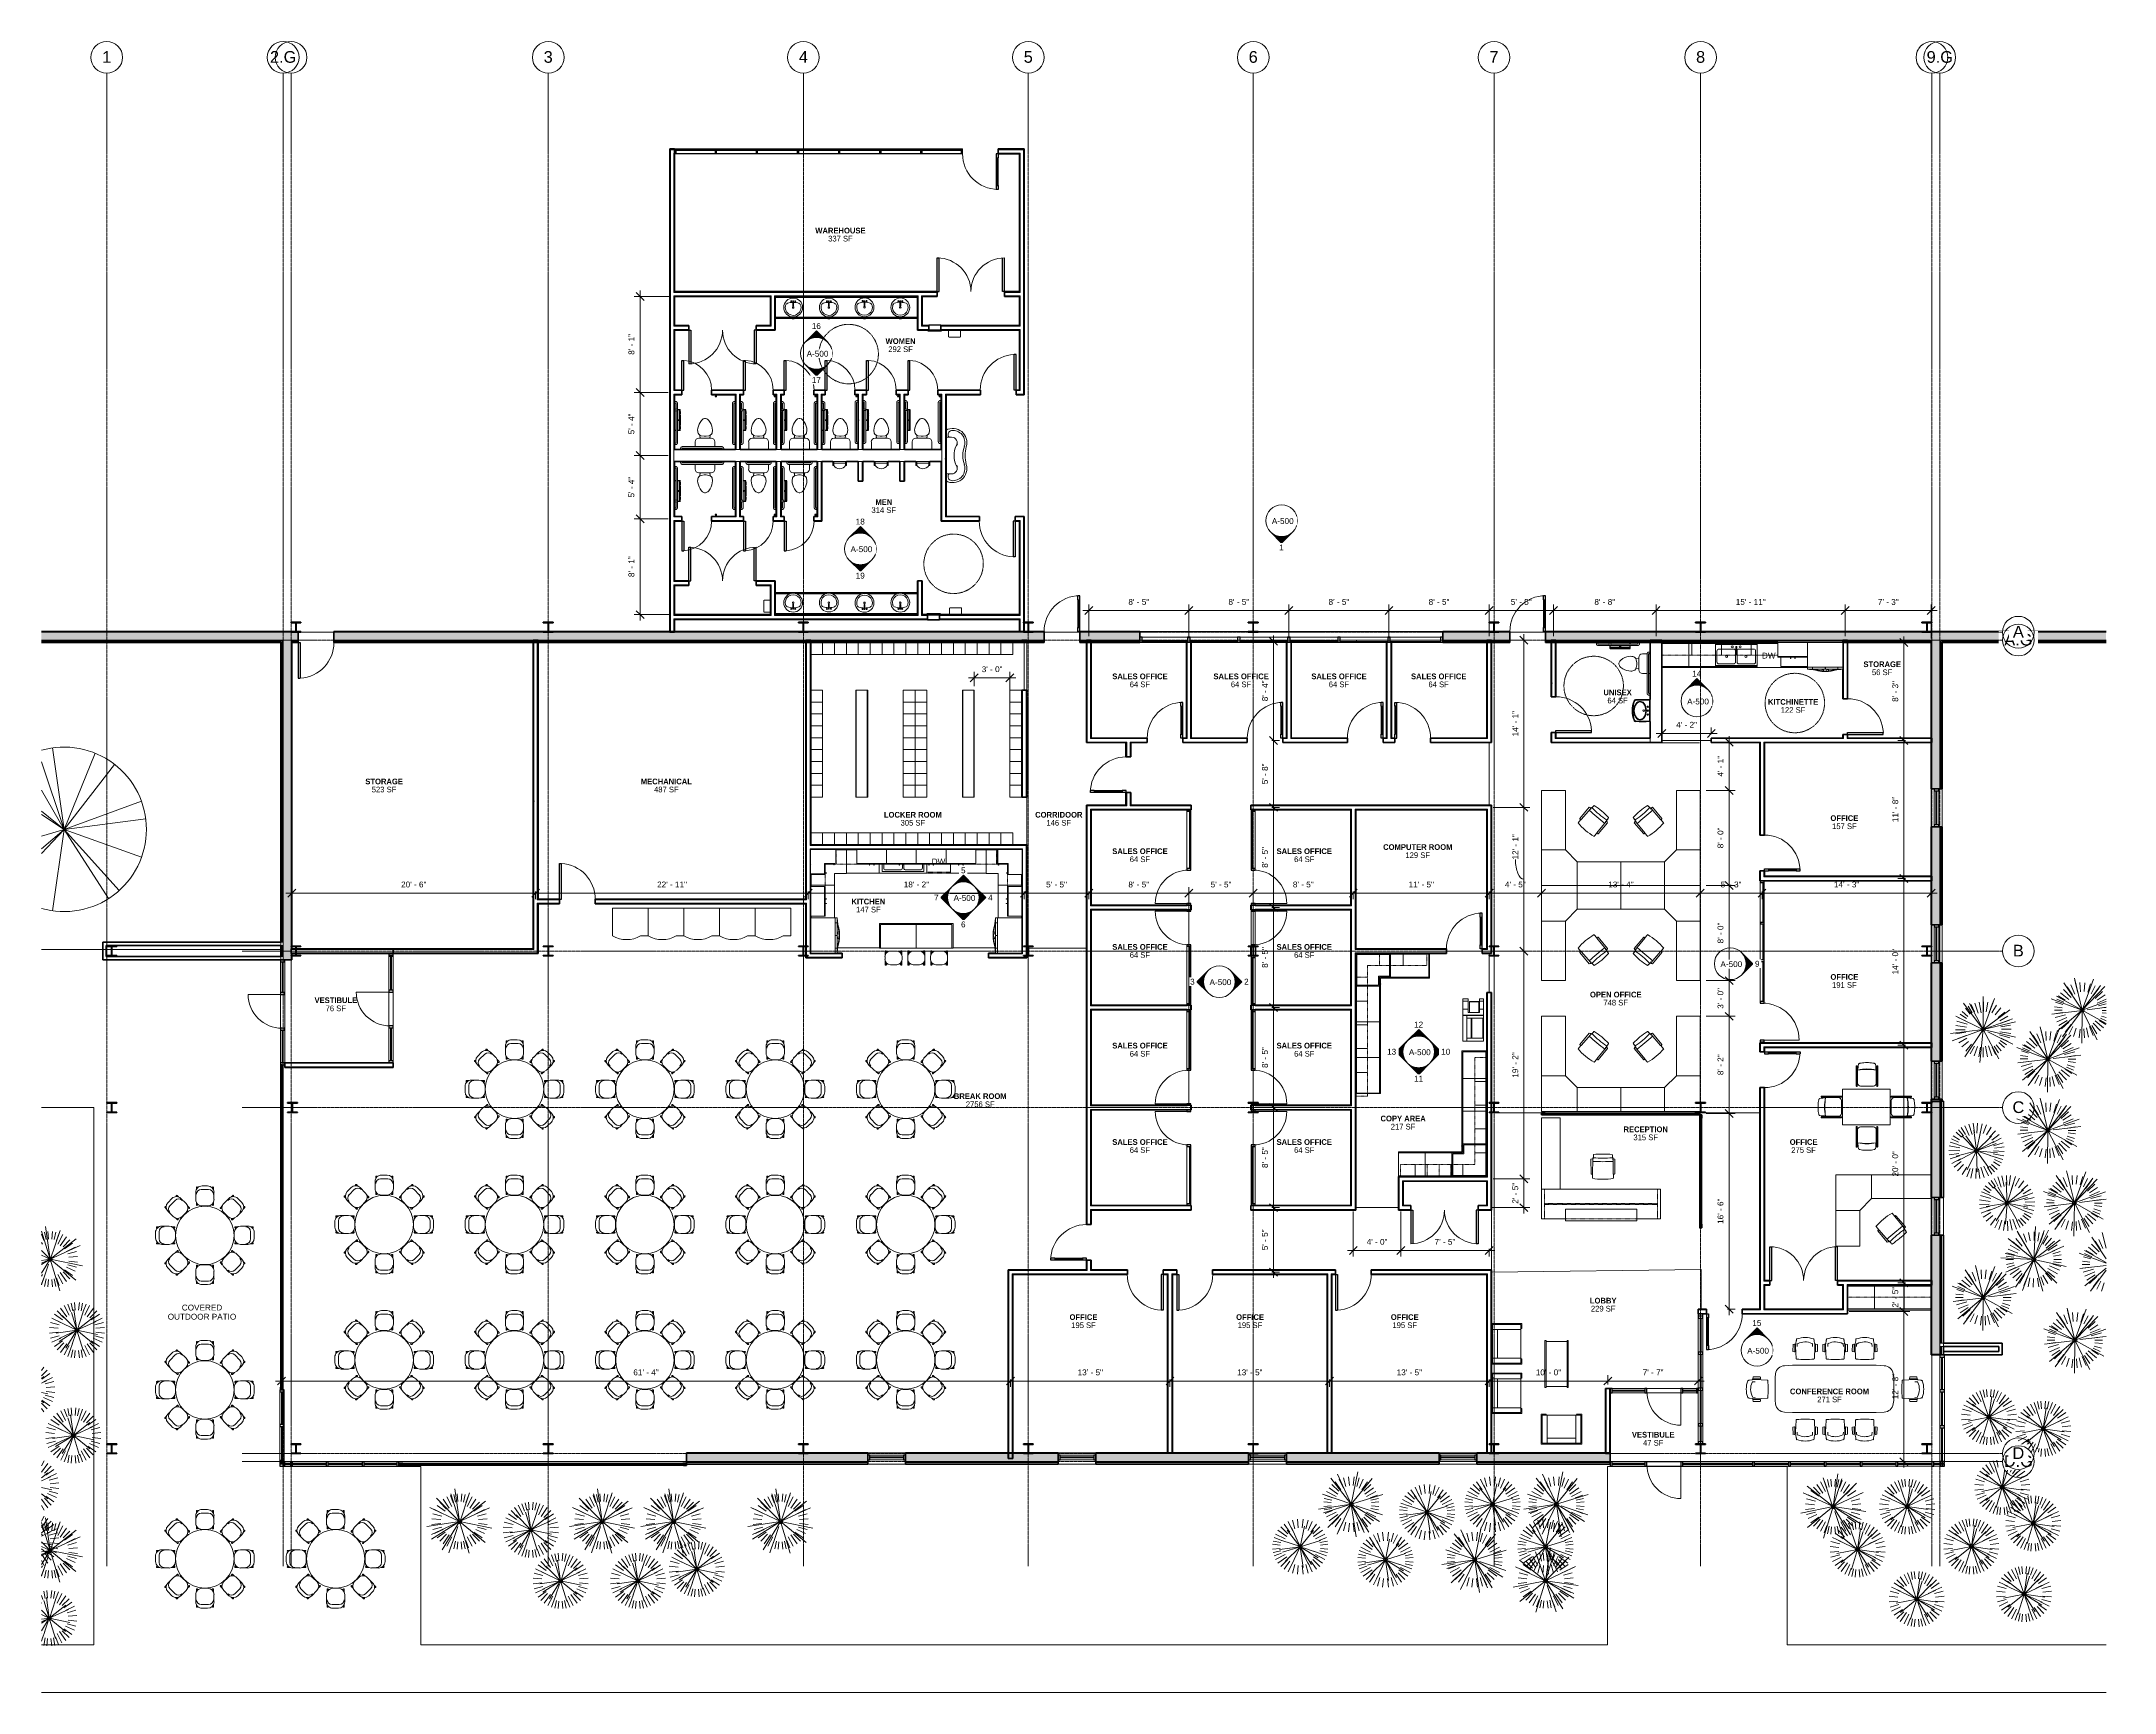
# Model space of a CAD drawing. Header units: inches. Extents: x 126 to 2219, y -1759 to -92.
import ezdxf

# ---------------------------------------------------------------- set-up
doc = ezdxf.new("R2010")
doc.units = ezdxf.units.IN
doc.header["$MEASUREMENT"] = 0
for name, pattern in [('Dash', [0.25, 0.125, -0.125]), ('Grid Line 1_2_', [0.875, 0.5, -0.125, 0.125, -0.125]), ('Overhead', [0.15625, 0.09375, -0.0625])]:
    doc.linetypes.add(name, pattern=pattern)
for name, color, linetype, lineweight in [('A-ANNO-DIMS', 211, 'Continuous', 9), ('A-ANNO-DIMS-64', 211, 'Continuous', 9), ('A-ANNO-NOTE', 131, 'Continuous', 9), ('A-AREA', 32, 'Continuous', 9), ('A-AREA-IDEN', 2, 'Continuous', 9), ('A-DETL-HDLN', 90, 'Dash', 9), ('A-DETL-THIN', 151, 'Continuous', 9), ('A-DOOR', 31, 'Continuous', 18), ('A-DOOR-GLAZ', 31, 'Continuous', 40), ('A-GENM', 13, 'Continuous', 9), ('A-GLAZ-CURT', 52, 'Continuous', 9), ('A-GLAZ-CWMG', 51, 'Continuous', 9), ('A-WALL', 113, 'Continuous', 18), ('A-WALL-PATT', 111, 'Continuous', 60), ('C-TOPO', 7, 'Continuous', 9), ('G-ANNO-SYMB', 111, 'Continuous', 9), ('G-ANNO-TEXT', 231, 'Continuous', 9), ('I-FURN', 30, 'Continuous', 9), ('I-FURN-PNLS', 30, 'Continuous', 9), ('I-FURN-PNLS-HDLN', 30, 'Dash', 9), ('I-WALL', 2, 'Continuous', 18), ('L-PLNT', 71, 'Continuous', 9), ('L-SITE-WALL', 31, 'Continuous', 18), ('P-SANR-FIXT', 6, 'Continuous', 9), ('Q-CASE', 31, 'Continuous', 9), ('Q-SPCQ', 91, 'Continuous', 9), ('S-COLS', 52, 'Continuous', 9), ('S-GRID', 1, 'Continuous', 9), ('S-GRID-IDEN', 1, 'Continuous', 9)]:
    doc.layers.add(name, color=color, linetype=linetype, lineweight=lineweight)
doc.styles.add('Arial', font='arial.ttf', dxfattribs={"height": 5.901198})
doc.styles.add('Arial_1', font='arial.ttf', dxfattribs={"height": 11.802395})
doc.styles.add('Century Gothic', font='GOTHIC.TTF', dxfattribs={"height": 5.748447})
doc.styles.add('Century Gothic_B', font='GOTHICB.TTF', dxfattribs={"height": 5.744479})
doc.dimstyles.new('Linear_-_3_32__Arial', dxfattribs={"dimscale": 12, "dimtxt": 6, "dimasz": 0.666667, "dimexe": 0.5, "dimexo": 0.333333, "dimgap": 0.333333, "dimtad": 1, "dimdec": 0, "dimzin": 1, "dimdsep": 46, "dimlunit": 4, "dimtxsty": 'Arial', "dimblk1": 'OBLIQUE', "dimblk2": 'OBLIQUE', "dimsah": 1, "dimcen": 0.09, "dimdle": 0.5, "dimazin": 0, "dimtfac": 1, "dimtdec": 4, "dimtix": 1, "dimtmove": 0, "dimatfit": 3, "dimfxl": 1, "dimtvp": 1, "dimfrac": 2, "dimtolj": 1, "dimtzin": 0, "dimarcsym": 2})
doc.dimstyles.new('Linear_-_3_32__Arial_1', dxfattribs={"dimscale": 12, "dimtxt": 6, "dimasz": 0.666667, "dimexe": 0.5, "dimexo": 0.333333, "dimgap": 0.333333, "dimtad": 1, "dimdec": 0, "dimzin": 1, "dimdsep": 46, "dimlunit": 4, "dimtxsty": 'Arial', "dimblk1": 'OBLIQUE', "dimblk2": 'OBLIQUE', "dimsah": 1, "dimcen": 0.09, "dimdle": 0.5, "dimazin": 0, "dimtfac": 1, "dimtdec": 4, "dimtix": 1, "dimtmove": 0, "dimatfit": 3, "dimfxl": 1, "dimtvp": 1, "dimfrac": 2, "dimtolj": 1, "dimtzin": 0, "dimarcsym": 2})
doc.dimstyles.new('Linear_-_3_32__Arial_2', dxfattribs={"dimscale": 12, "dimtxt": 6, "dimasz": 0.666667, "dimexe": 0.5, "dimexo": 0.333333, "dimgap": 0.333333, "dimtad": 1, "dimdec": 0, "dimzin": 1, "dimdsep": 46, "dimlunit": 4, "dimtxsty": 'Arial', "dimblk1": 'OBLIQUE', "dimblk2": 'OBLIQUE', "dimsah": 1, "dimcen": 0.09, "dimdle": 0.5, "dimazin": 0, "dimtfac": 1, "dimtdec": 4, "dimtix": 1, "dimtmove": 0, "dimatfit": 3, "dimfxl": 1, "dimtvp": 1, "dimfrac": 2, "dimtolj": 1, "dimtzin": 0, "dimarcsym": 2})
doc.dimstyles.new('Linear_-_3_32__Arial_3', dxfattribs={"dimscale": 12, "dimtxt": 6, "dimasz": 0.666667, "dimexe": 0.5, "dimexo": 0.333333, "dimgap": 0.333333, "dimtad": 1, "dimdec": 0, "dimzin": 1, "dimdsep": 46, "dimlunit": 4, "dimtxsty": 'Arial', "dimblk1": 'OBLIQUE', "dimblk2": 'OBLIQUE', "dimsah": 1, "dimcen": 0.09, "dimdle": 0.5, "dimazin": 0, "dimtfac": 1, "dimtdec": 4, "dimtix": 1, "dimtmove": 0, "dimatfit": 3, "dimfxl": 1, "dimtvp": 1, "dimfrac": 2, "dimtolj": 1, "dimtzin": 0, "dimarcsym": 2})
doc.dimstyles.new('Linear_-_3_32__Arial_4', dxfattribs={"dimscale": 12, "dimtxt": 6, "dimasz": 0.666667, "dimexe": 0.5, "dimexo": 0.333333, "dimgap": 0.333333, "dimtad": 1, "dimdec": 0, "dimzin": 1, "dimdsep": 46, "dimlunit": 4, "dimtxsty": 'Arial', "dimblk1": 'OBLIQUE', "dimblk2": 'OBLIQUE', "dimsah": 1, "dimcen": 0.09, "dimdle": 0.5, "dimazin": 0, "dimtfac": 1, "dimtdec": 4, "dimtix": 1, "dimtmove": 1, "dimatfit": 3, "dimfxl": 1, "dimtvp": 1, "dimfrac": 2, "dimtolj": 1, "dimtzin": 0, "dimarcsym": 2})
pattern_1 = [(161.57, (0.32, 0.32), (-2.56049618, -0.00053739), [0, -18.214, 2.022, 0]), (18.43, (-0.32, 0.32), (-2.56049618, 0.00053739), [0, -18.214, 2.022, 0]), (108.43, (0.32, 0.32), (1.2792209, -6.40087673), [6.07, -14.166]), (71.57, (-0.32, 0.32), (1.2792209, 6.40087673), [6.07, -14.166])]
pattern_2 = [(0, (0, 0), (0, 7.554), []), (90, (0, 0), (-7.554, 5e-16), [])]
pattern_3 = [(45, (0, 0), (-6.335677, 6.335677), []), (45, (0, 9.6), (-6.335677, 6.335677), [])]
pattern_4 = [(0, (0, 0), (20.48, 5.12), [0.845, -14.515, 0.845, -14.515, -81.92]), (0, (0, 0), (20.48, 5.12), [-30.72, 0.845, -29.875, 0.845, -14.515, -35.84]), (0, (0, 0), (20.48, 5.12), [-76.8, 0.845, -9.395, 0.845, -24.755]), (120, (7.68, 2.56), (-14.67405, 15.1762), [0.845, -14.515, 0.845, -14.515, -81.92]), (120, (7.68, 2.56), (-14.67405, 15.1762), [-30.72, 0.845, -29.875, 0.845, -14.515, -35.84]), (120, (7.68, 2.56), (-14.67405, 15.1762), [-76.8, 0.845, -9.395, 0.845, -24.755]), (240, (10.24, 12.8), (-5.80595, -20.2962), [0.845, -14.515, 0.845, -14.515, -81.92]), (240, (10.24, 12.8), (-5.80595, -20.2962), [-30.72, 0.845, -29.875, 0.845, -14.515, -35.84]), (240, (10.24, 12.8), (-5.80595, -20.2962), [-76.8, 0.845, -9.395, 0.845, -24.755])]

# ---------------------------------------------------------------- blocks, each defined once
blk = doc.blocks.new('Single-Glass 1 - 36_ x 84_-598703-Floor Plan - Office Annex')
at = {"layer": 'A-DOOR', "color": 50, "lineweight": 30}
for p, q in [((16, 37.625), (16, 41.625)), ((18, 41.625), (16, 41.625)), ((16, 37.625), (18, 37.625)), ((18, 37.625), (18, 41.625)), ((16, 9.625), (18, 9.625)), ((16, 5.625), (16, 9.625)), ((18, 5.625), (16, 5.625)), ((18, 5.625), (18, 9.625))]:
    blk.add_line(p, q, dxfattribs=at)
at = {"layer": 'A-DOOR', "color": 7, "lineweight": 9}
for p, q in [((16, 9.625), (16, 37.625)), ((18, 9.625), (18, 37.625))]:
    blk.add_line(p, q, dxfattribs=at)
blk.add_arc((18, 5.625), 36, 90, 180, dxfattribs=at)
at = {"layer": 'A-DOOR-GLAZ', "color": 90}
blk.add_line((17, 37.625), (17, 9.625), dxfattribs=at)
blk = doc.blocks.new('System Panel - Exterior Glazing-V25-Floor Plan - Office Annex')
at = {"layer": 'A-GLAZ-CURT', "color": 10, "lineweight": 18}
for p, q in [((16.53125, 1.25), (-16.53125, 1.25)), ((-16.53125, 1.25), (-16.53125, 0.25)), ((-16.53125, 0.25), (16.53125, 0.25)), ((16.53125, 0.25), (16.53125, 1.25))]:
    blk.add_line(p, q, dxfattribs=at)
at = {"layer": 'A-GLAZ-CURT', "color": 130}
for p, q in [((-16.53125, 0.25), (-16.53125, 1.25)), ((16.53125, 1.25), (16.53125, 0.25))]:
    blk.add_line(p, q, dxfattribs=at)
at = {"layer": 'A-GLAZ-CURT', "color": 254}
for p, q in [((16.53125, 1.25), (-16.53125, 1.25)), ((-16.53125, 0.25), (16.53125, 0.25))]:
    blk.add_line(p, q, dxfattribs=at)
blk = doc.blocks.new('System Panel - Exterior Glazing-436193-Floor Plan - Office Annex')
at = {"layer": 'A-GLAZ-CURT', "color": 10, "lineweight": 18}
for p, q in [((17.59375, 1.25), (-17.59375, 1.25)), ((-17.59375, 1.25), (-17.59375, 0.25)), ((-17.59375, 0.25), (17.59375, 0.25)), ((17.59375, 0.25), (17.59375, 1.25))]:
    blk.add_line(p, q, dxfattribs=at)
at = {"layer": 'A-GLAZ-CURT', "color": 130}
for p, q in [((-17.59375, 0.25), (-17.59375, 1.25)), ((17.59375, 1.25), (17.59375, 0.25))]:
    blk.add_line(p, q, dxfattribs=at)
at = {"layer": 'A-GLAZ-CURT', "color": 254}
for p, q in [((17.59375, 1.25), (-17.59375, 1.25)), ((-17.59375, 0.25), (17.59375, 0.25))]:
    blk.add_line(p, q, dxfattribs=at)
blk = doc.blocks.new('System Panel - Exterior Glazing-V26-Floor Plan - Office Annex')
at = {"layer": 'A-GLAZ-CURT', "color": 10, "lineweight": 18}
for p, q in [((17.09375, 1.25), (-17.09375, 1.25)), ((-17.09375, 1.25), (-17.09375, 0.25)), ((-17.09375, 0.25), (17.09375, 0.25)), ((17.09375, 0.25), (17.09375, 1.25))]:
    blk.add_line(p, q, dxfattribs=at)
at = {"layer": 'A-GLAZ-CURT', "color": 130}
for p, q in [((-17.09375, 0.25), (-17.09375, 1.25)), ((17.09375, 1.25), (17.09375, 0.25))]:
    blk.add_line(p, q, dxfattribs=at)
at = {"layer": 'A-GLAZ-CURT', "color": 254}
for p, q in [((17.09375, 1.25), (-17.09375, 1.25)), ((-17.09375, 0.25), (17.09375, 0.25))]:
    blk.add_line(p, q, dxfattribs=at)
blk = doc.blocks.new('Rectangular Mullion - Exterior 2_ x 4_5_-V27-Floor Plan - Office Annex')
at = {"layer": 'A-GLAZ-CWMG', "color": 7}
for p, q in [((1744.7, -1525.7), (1711.7, -1525.7)), ((1744.7, -1530.2), (1711.7, -1530.2))]:
    blk.add_line(p, q, dxfattribs=at)
blk = doc.blocks.new('Rectangular Mullion - Exterior 2_ x 4_5_-430004-Floor Plan - Office Annex')
at = {"layer": 'A-GLAZ-CWMG', "color": 7}
for p, q in [((1818.1, -1525.7), (1782.9, -1525.7)), ((1818.1, -1530.2), (1782.9, -1530.2))]:
    blk.add_line(p, q, dxfattribs=at)
blk = doc.blocks.new('Rectangular Mullion - Exterior 2_ x 4_5_-430005-Floor Plan - Office Annex')
at = {"layer": 'A-GLAZ-CWMG', "color": 7}
for p, q in [((1853.3, -1525.7), (1818.1, -1525.7)), ((1853.3, -1530.2), (1818.1, -1530.2))]:
    blk.add_line(p, q, dxfattribs=at)
blk = doc.blocks.new('Rectangular Mullion - Exterior 2_ x 4_5_-V28-Floor Plan - Office Annex')
at = {"layer": 'A-GLAZ-CWMG', "color": 7}
for p, q in [((1889.5, -1525.7), (1855.3, -1525.7)), ((1889.5, -1530.2), (1855.3, -1530.2))]:
    blk.add_line(p, q, dxfattribs=at)
blk = doc.blocks.new('Rectangular Mullion - Exterior 2_ x 4_5_-V29-Floor Plan - Office Annex')
at = {"layer": 'A-GLAZ-CWMG', "color": 50, "lineweight": 30}
for p, q in [((-2, 1.5), (0, 1.5)), ((-2, -3), (-2, 1.5)), ((0, 1.5), (0, -3)), ((0, -3), (-2, -3))]:
    blk.add_line(p, q, dxfattribs=at)
blk = doc.blocks.new('Rectangular Mullion - Exterior 2_ x 4_5_-V30-Floor Plan - Office Annex')
at = {"layer": 'A-GLAZ-CWMG', "color": 50, "lineweight": 30}
for p, q in [((0, 1.5), (-2, 1.5)), ((-2, 1.5), (-2, -3)), ((0, -3), (0, 1.5)), ((-2, -3), (0, -3))]:
    blk.add_line(p, q, dxfattribs=at)
blk = doc.blocks.new('Rectangular Mullion - Exterior 2_ x 4_5_-V31-Floor Plan - Office Annex')
at = {"layer": 'A-GLAZ-CWMG', "color": 50, "lineweight": 30}
for p, q in [((-1, 1.5), (1, 1.5)), ((-1, -3), (-1, 1.5)), ((1, 1.5), (1, -3)), ((1, -3), (-1, -3))]:
    blk.add_line(p, q, dxfattribs=at)
blk = doc.blocks.new('System Panel - Exterior Glazing-445055-Floor Plan - Office Annex')
at = {"layer": 'A-GLAZ-CURT', "color": 10, "lineweight": 18}
for p, q in [((3.59375, 1.25), (-3.59375, 1.25)), ((-3.59375, 1.25), (-3.59375, 0.25)), ((-3.59375, 0.25), (3.59375, 0.25)), ((3.59375, 0.25), (3.59375, 1.25))]:
    blk.add_line(p, q, dxfattribs=at)
at = {"layer": 'A-GLAZ-CURT', "color": 254}
for p, q in [((2.59375, 1.25), (-3.59375, 1.25)), ((-3.59375, 0.25), (2.59375, 0.25))]:
    blk.add_line(p, q, dxfattribs=at)
blk = doc.blocks.new('Rectangular Mullion - Exterior 2_ x 4_5_-445050-Floor Plan - Office Annex')
at = {"layer": 'A-GLAZ-CWMG', "color": 7}
for p, q in [((2042.4, -1525.7), (2036.2, -1525.7)), ((2042.4, -1530.2), (2036.2, -1530.2))]:
    blk.add_line(p, q, dxfattribs=at)
blk = doc.blocks.new('System Panel - Exterior Glazing-430040-Floor Plan - Office Annex')
at = {"layer": 'A-GLAZ-CURT', "color": 10, "lineweight": 18}
for p, q in [((16.53125, -0.25), (-16.53125, -0.25)), ((-16.53125, -0.25), (-16.53125, -1.25)), ((-16.53125, -1.25), (16.53125, -1.25)), ((16.53125, -1.25), (16.53125, -0.25))]:
    blk.add_line(p, q, dxfattribs=at)
at = {"layer": 'A-GLAZ-CURT', "color": 130}
for p, q in [((-16.53125, -1.25), (-16.53125, -0.25)), ((16.53125, -0.25), (16.53125, -1.25))]:
    blk.add_line(p, q, dxfattribs=at)
at = {"layer": 'A-GLAZ-CURT', "color": 254}
for p, q in [((16.53125, -0.25), (-16.53125, -0.25)), ((-16.53125, -1.25), (16.53125, -1.25))]:
    blk.add_line(p, q, dxfattribs=at)
blk = doc.blocks.new('System Panel - Exterior Glazing-430041-Floor Plan - Office Annex')
at = {"layer": 'A-GLAZ-CURT', "color": 10, "lineweight": 18}
for p, q in [((17.09375, -0.25), (-17.09375, -0.25)), ((-17.09375, -0.25), (-17.09375, -1.25)), ((-17.09375, -1.25), (17.09375, -1.25)), ((17.09375, -1.25), (17.09375, -0.25))]:
    blk.add_line(p, q, dxfattribs=at)
at = {"layer": 'A-GLAZ-CURT', "color": 130}
for p, q in [((-17.09375, -1.25), (-17.09375, -0.25)), ((17.09375, -0.25), (17.09375, -1.25))]:
    blk.add_line(p, q, dxfattribs=at)
at = {"layer": 'A-GLAZ-CURT', "color": 254}
for p, q in [((17.09375, -0.25), (-17.09375, -0.25)), ((-17.09375, -1.25), (17.09375, -1.25))]:
    blk.add_line(p, q, dxfattribs=at)
blk = doc.blocks.new('System Panel - Exterior Glazing-430042-Floor Plan - Office Annex')
at = {"layer": 'A-GLAZ-CURT', "color": 10, "lineweight": 18}
for p, q in [((0.3, -0.3), (-0.3, -0.3)), ((-0.3, -0.3), (-0.3, -1.3)), ((-0.3, -1.3), (0.3, -1.3)), ((0.3, -1.3), (0.3, -0.3))]:
    blk.add_line(p, q, dxfattribs=at)
blk = doc.blocks.new('Rectangular Mullion - Exterior 2_ x 4_5_-430027-Floor Plan - Office Annex')
at = {"layer": 'A-GLAZ-CWMG', "color": 7}
for p, q in [((2042.4, -1453.3), (2042.4, -1420.2)), ((2046.9, -1453.3), (2046.9, -1420.2))]:
    blk.add_line(p, q, dxfattribs=at)
blk = doc.blocks.new('Rectangular Mullion - Exterior 2_ x 4_5_-430028-Floor Plan - Office Annex')
at = {"layer": 'A-GLAZ-CWMG', "color": 7}
for p, q in [((2042.4, -1525.6), (2042.4, -1491.5)), ((2046.9, -1525.6), (2046.9, -1491.5))]:
    blk.add_line(p, q, dxfattribs=at)
blk = doc.blocks.new('Rectangular Mullion - Exterior 2_ x 4_5_-430046-Floor Plan - Office Annex')
at = {"layer": 'A-GLAZ-CWMG', "color": 50, "lineweight": 30}
for p, q in [((-2, 3), (0, 3)), ((-2, -1.5), (-2, 3)), ((0, 3), (0, -1.5)), ((0, -1.5), (-2, -1.5))]:
    blk.add_line(p, q, dxfattribs=at)
blk = doc.blocks.new('Rectangular Mullion - Exterior 2_ x 4_5_-430049-Floor Plan - Office Annex')
at = {"layer": 'A-GLAZ-CWMG', "color": 50, "lineweight": 30}
for p, q in [((0, 3), (-2, 3)), ((-2, 3), (-2, -1.5)), ((0, -1.5), (0, 3)), ((-2, -1.5), (0, -1.5))]:
    blk.add_line(p, q, dxfattribs=at)
blk = doc.blocks.new('Rectangular Mullion - Exterior 2_ x 4_5_-430033-Floor Plan - Office Annex')
at = {"layer": 'A-GLAZ-CWMG', "color": 50, "lineweight": 30}
for p, q in [((-1, 3), (1, 3)), ((-1, -1.5), (-1, 3)), ((1, 3), (1, -1.5)), ((1, -1.5), (-1, -1.5))]:
    blk.add_line(p, q, dxfattribs=at)
blk = doc.blocks.new('Rectangular Mullion - Exterior 2_ x 4_5_-430036-Floor Plan - Office Annex')
at = {"layer": 'A-GLAZ-CWMG', "color": 7}
for p, q in [((2042.4, -1489.5), (2042.4, -1455.3)), ((2046.9, -1489.5), (2046.9, -1455.3))]:
    blk.add_line(p, q, dxfattribs=at)
blk = doc.blocks.new('Rectangular Mullion - Exterior 2_ x 4_5_-430038-Floor Plan - Office Annex')
at = {"layer": 'A-GLAZ-CWMG', "color": 50, "lineweight": 30}
for p, q in [((-1, 3), (1, 3)), ((-1, -1.5), (-1, 3)), ((1, 3), (1, -1.5)), ((1, -1.5), (-1, -1.5))]:
    blk.add_line(p, q, dxfattribs=at)
blk = doc.blocks.new('Rectangular Mullion - Profile_Polycarbonate_Lower-609525-Floor Plan - Office Annex')
at = {"layer": 'A-GLAZ-CWMG', "color": 7}
for p, q in [((491.1, -1527.3), (773.8, -1527.3)), ((491.1, -1529.3), (491.1, -1529.2)), ((491.1, -1529.4), (491.1, -1529.3)), ((491.1, -1529.3), (773.8, -1529.3)), ((491.1, -1529.4), (773.8, -1529.4)), ((773.8, -1529.2), (773.8, -1529.3)), ((773.8, -1529.3), (773.8, -1529.4))]:
    blk.add_line(p, q, dxfattribs=at)
at = {"layer": 'A-GLAZ-CWMG', "color": 153}
for p, q in [((491.1, -1529.2), (491.1, -1527.7)), ((491.1, -1527.7), (773.8, -1527.7)), ((773.8, -1527.7), (773.8, -1529.2))]:
    blk.add_line(p, q, dxfattribs=at)
blk = doc.blocks.new('Rectangular Mullion - Profile_Polycarbonate_Upper and left-625906-Floor Plan - Office Annex')
at = {"layer": 'A-GLAZ-CWMG', "color": 50, "lineweight": 30}
for p, q in [((-3.622, 1.141125), (0, 1.141125)), ((-3.622, 0.787125), (-3.622, 1.141125)), ((-3.372, 0.787125), (-3.622, 0.787125)), ((-0.0625, 1.078625), (-3.5595, 1.078625)), ((-3.5595, 1.078625), (-3.5595, 0.849625)), ((-3.5595, 0.849625), (-3.372, 0.849625)), ((-3.372, 0.849625), (-3.372, 0.787125)), ((-0.0625, -0.922375), (-0.0625, 1.078625)), ((0, 1.141125), (0, -0.984875)), ((-2.834, -0.984875), (-2.834, -0.859875)), ((-2.834, -0.859875), (-2.7715, -0.859875)), ((0, -0.984875), (-2.834, -0.984875)), ((-2.7715, -0.859875), (-2.7715, -0.922375)), ((-2.7715, -0.922375), (-0.0625, -0.922375))]:
    blk.add_line(p, q, dxfattribs=at)
blk = doc.blocks.new('Rectangular Mullion - Profile_Polycarbonate_right-625907-Floor Plan - Office Annex')
at = {"layer": 'A-GLAZ-CWMG', "color": 50, "lineweight": 30}
for p, q in [((0, 1.141125), (-3.622, 1.141125)), ((-3.622, 1.141125), (-3.622, 0.787125)), ((-3.622, 0.787125), (-3.372, 0.787125)), ((-3.5595, 0.849625), (-3.5595, 1.078625)), ((-3.5595, 1.078625), (-0.0625, 1.078625)), ((-3.372, 0.849625), (-3.5595, 0.849625)), ((-3.372, 0.787125), (-3.372, 0.849625)), ((-0.0625, 1.078625), (-0.0625, -0.922375)), ((0, -0.984875), (0, 1.141125)), ((-2.7715, -0.859875), (-2.834, -0.859875)), ((-2.834, -0.859875), (-2.834, -0.984875)), ((-2.834, -0.984875), (0, -0.984875)), ((-2.7715, -0.922375), (-2.7715, -0.859875)), ((-0.0625, -0.922375), (-2.7715, -0.922375))]:
    blk.add_line(p, q, dxfattribs=at)
blk = doc.blocks.new('Rectangular Mullion - Exterior 2_ x 4_5_-607528-Floor Plan - Office Annex')
at = {"layer": 'A-GLAZ-CWMG', "color": 50, "lineweight": 30}
for p, q in [((-1, 1.5), (1, 1.5)), ((-1, -3), (-1, 1.5)), ((1, 1.5), (1, -3)), ((1, -3), (-1, -3))]:
    blk.add_line(p, q, dxfattribs=at)
blk = doc.blocks.new('System Panel - Exterior Glazing-607532-Floor Plan - Office Annex')
at = {"layer": 'A-GLAZ-CURT', "color": 10, "lineweight": 18}
for p, q in [((17.09375, 1.25), (-17.09375, 1.25)), ((-17.09375, 1.25), (-17.09375, 0.25)), ((-17.09375, 0.25), (17.09375, 0.25)), ((17.09375, 0.25), (17.09375, 1.25))]:
    blk.add_line(p, q, dxfattribs=at)
at = {"layer": 'A-GLAZ-CURT', "color": 130}
for p, q in [((-17.09375, 0.25), (-17.09375, 1.25)), ((17.09375, 1.25), (17.09375, 0.25))]:
    blk.add_line(p, q, dxfattribs=at)
at = {"layer": 'A-GLAZ-CURT', "color": 254}
for p, q in [((17.09375, 1.25), (-17.09375, 1.25)), ((-17.09375, 0.25), (17.09375, 0.25))]:
    blk.add_line(p, q, dxfattribs=at)
blk = doc.blocks.new('Rectangular Mullion - Exterior 2_ x 4_5_-435687-Floor Plan - Office Annex')
at = {"layer": 'A-GLAZ-CWMG', "color": 7}
for p, q in [((1188.7, -1519.2), (1154.6, -1519.2)), ((1188.7, -1523.7), (1154.6, -1523.7))]:
    blk.add_line(p, q, dxfattribs=at)
blk = doc.blocks.new('System Panel - Exterior Glazing-438731-Floor Plan - Office Annex')
at = {"layer": 'A-GLAZ-CURT', "color": 10, "lineweight": 18}
for p, q in [((0.875, 1.25), (-0.875, 1.25)), ((-0.875, 1.25), (-0.875, 0.25)), ((-0.875, 0.25), (0.875, 0.25)), ((0.875, 0.25), (0.875, 1.25))]:
    blk.add_line(p, q, dxfattribs=at)
at = {"layer": 'A-GLAZ-CURT', "color": 254}
for p, q in [((0.875, 1.25), (-0.875, 1.25)), ((-0.875, 0.25), (0.875, 0.25))]:
    blk.add_line(p, q, dxfattribs=at)
blk = doc.blocks.new('Rectangular Mullion - Exterior 2_ x 4_5_-438729-Floor Plan - Office Annex')
at = {"layer": 'A-GLAZ-CWMG', "color": 7}
blk.add_line((366.9, -1528.2), (366.9, -1526.5), dxfattribs=at)
blk = doc.blocks.new('Rectangular Mullion - Profile_Polycarbonate_Lower-637910-Floor Plan - Office Annex')
at = {"layer": 'A-GLAZ-CWMG', "color": 7}
for p, q in [((367.7, -1128.8), (367.8, -1128.8)), ((367.7, -1449.6), (367.7, -1128.8)), ((367.8, -1128.8), (367.9, -1128.8)), ((367.8, -1449.6), (367.8, -1128.8)), ((369.5, -1128.8), (369.8, -1128.8)), ((369.8, -1449.6), (369.8, -1128.8)), ((367.8, -1449.6), (367.7, -1449.6)), ((367.9, -1449.6), (367.8, -1449.6))]:
    blk.add_line(p, q, dxfattribs=at)
at = {"layer": 'A-GLAZ-CWMG', "color": 153}
for p, q in [((367.9, -1128.8), (369.5, -1128.8)), ((369.5, -1449.6), (369.5, -1128.8)), ((369.5, -1449.6), (367.9, -1449.6))]:
    blk.add_line(p, q, dxfattribs=at)
blk = doc.blocks.new('Rectangular Mullion - Profile_Polycarbonate_Upper and left-626597-Floor Plan - Office Annex')
at = {"layer": 'A-GLAZ-CWMG', "color": 50, "lineweight": 30}
for p, q in [((-2.834, 0.859875), (-2.834, 0.984875)), ((-2.834, 0.984875), (0, 0.984875)), ((-2.7715, 0.859875), (-2.834, 0.859875)), ((-0.0625, 0.922375), (-2.7715, 0.922375)), ((-2.7715, 0.922375), (-2.7715, 0.859875)), ((-0.0625, -1.078625), (-0.0625, 0.922375)), ((0, 0.984875), (0, -1.141125)), ((-3.622, -1.141125), (-3.622, -0.787125)), ((-3.622, -0.787125), (-3.372, -0.787125)), ((0, -1.141125), (-3.622, -1.141125)), ((-3.372, -0.849625), (-3.5595, -0.849625)), ((-3.5595, -0.849625), (-3.5595, -1.078625)), ((-3.5595, -1.078625), (-0.0625, -1.078625)), ((-3.372, -0.787125), (-3.372, -0.849625))]:
    blk.add_line(p, q, dxfattribs=at)
blk = doc.blocks.new('Door_Single_Storefront - one-V32-Floor Plan - Office Annex')
at = {"layer": 'A-DOOR', "color": 10}
blk.add_line((-17.09375, 34.1875), (-17.09375, 0), dxfattribs=at)
blk.add_arc((-17.09375, 0), 34.1875, 360, 90, dxfattribs=at)
blk = doc.blocks.new('Rectangular Mullion - Exterior 2_ x 4_5_-V33-Floor Plan - Office Annex')
at = {"layer": 'A-GLAZ-CWMG', "color": 7}
for p, q in [((1780.9, -1525.7), (1746.7, -1525.7)), ((1780.9, -1530.2), (1746.7, -1530.2))]:
    blk.add_line(p, q, dxfattribs=at)
blk = doc.blocks.new('Rectangular Mullion - Exterior 2_ x 4_5_-V34-Floor Plan - Office Annex')
at = {"layer": 'A-GLAZ-CWMG', "color": 50, "lineweight": 30}
for p, q in [((-1, 1.5), (1, 1.5)), ((-1, -3), (-1, 1.5)), ((1, 1.5), (1, -3)), ((1, -3), (-1, -3))]:
    blk.add_line(p, q, dxfattribs=at)
blk = doc.blocks.new('RPC Shrub - Acacia  3_-6_-452061-Floor Plan - Office Annex')
at = {"layer": 'L-PLNT', "color": 252}
for p, q in [((-16.3, 22.7), (-10.6, 14.5)), ((-12.1, 25.3), (-7.9, 16.4)), ((-8, 26.8), (-5.6, 18)), ((-2.9, 27.8), (-2, 19)), ((2.9, 27.8), (2, 19)), ((8, 26.8), (5.6, 18)), ((12.1, 25.3), (7.9, 16.4)), ((16.3, 22.7), (10.6, 14.5)), ((-27.9, 2.4), (-20.3, 1.7)), ((-27.4, 5.7), (-19.8, 4.1)), ((-26.5, 9.2), (-18.9, 6.4)), ((-24.9, 12.8), (-15.3, 7.8)), ((-22.5, 16.6), (-13.5, 10.3)), ((0, 0), (-21, -3)), ((-19.6, 20), (-12.7, 13.1)), ((-18.5, 6.4), (0.3, 0.1)), ((0, 0), (-18, -5.5)), ((0, 0), (-15.1, -14.9)), ((0, 0), (-13.1, 16.7)), ((0, 0), (-9.1, -19.2)), ((0, 0), (-8.9, 19.3)), ((0, 0), (4.2, 20.8)), ((0, 0), (13.4, 16.5)), ((0, 0), (20.3, 6.2)), ((0, 0), (8.3, -18.1)), ((0, 0), (3, -21)), ((0, 0), (11.2, -18)), ((0, 0), (18, -11.2)), ((19.6, 20), (12.7, 13.1)), ((22.5, 16.6), (13.5, 10.3)), ((24.9, 12.8), (15.3, 7.8)), ((26.5, 9.2), (18.9, 6.4)), ((27.4, 5.7), (19.8, 4.1)), ((27.9, 2.4), (20.3, 1.7)), ((-27.9, -2.4), (-20.3, -1.7)), ((-27.4, -5.7), (-19.8, -4.1)), ((-26.5, -9.2), (-18.9, -6.4)), ((-24.9, -12.8), (-15.3, -7.8)), ((-22.5, -16.6), (-13.5, -10.3)), ((-19.6, -20), (-12.7, -13.1)), ((-16.3, -22.7), (-10.6, -14.5)), ((-12.1, -25.3), (-7.9, -16.4)), ((-8.5, -17.7), (-5.5, -11.5)), ((-8, -26.8), (-5.6, -18)), ((-2.9, -27.8), (-2, -19)), ((2.9, -27.8), (2, -19)), ((3.1, -1), (14, -4.7)), ((8, -26.8), (5.6, -18)), ((12.1, -25.3), (7.9, -16.4)), ((16.3, -22.7), (10.6, -14.5)), ((19.6, -20), (12.7, -13.1)), ((20.1, -6.8), (13.3, -4.5)), ((22.5, -16.6), (13.5, -10.3)), ((24.9, -12.8), (15.3, -7.8)), ((26.5, -9.2), (18.9, -6.4)), ((27.4, -5.7), (19.8, -4.1)), ((27.9, -2.4), (20.3, -1.7))]:
    blk.add_line(p, q, dxfattribs=at)
for start, end in [(360, 180), (180, 360)]:
    blk.add_arc((0, 0), 2, start, end, dxfattribs=at)
blk = doc.blocks.new('RPC Shrub - Thevetia 5_-6_-452055-Floor Plan - Office Annex')
at = {"layer": 'L-PLNT', "color": 252}
for p, q in [((0, 0), (-20.6, 26.2)), ((-16.3, 22.7), (-10.6, 14.5)), ((0, 0), (-13.9, 30.3)), ((-12.1, 25.3), (-7.9, 16.4)), ((-8, 26.8), (-5.6, 18)), ((-2.9, 27.8), (-2, 19)), ((0, 0), (6.5, 32.7)), ((0, 0), (21, 25.9)), ((2.9, 27.8), (2, 19)), ((8, 26.8), (5.6, 18)), ((12.1, 25.3), (7.9, 16.4)), ((16.3, 22.7), (10.6, 14.5)), ((0, 0), (-33, -4.8)), ((-29.1, 10.1), (0.5, 0.2)), ((0, 0), (-28.2, -8.7)), ((-27.9, 2.4), (-20.3, 1.7)), ((-27.4, 5.7), (-19.8, 4.1)), ((-26.5, 9.2), (-18.9, 6.4)), ((-24.9, 12.8), (-15.3, 7.8)), ((0, 0), (-23.8, -23.4)), ((-22.5, 16.6), (-13.5, 10.3)), ((-19.6, 20), (-12.7, 13.1)), ((0, 0), (-14.3, -30.1)), ((0, 0), (31.9, 9.8)), ((0, 0), (13.1, -28.4)), ((0, 0), (4.8, -33)), ((0, 0), (17.6, -28.3)), ((0, 0), (28.4, -17.5)), ((19.6, 20), (12.7, 13.1)), ((22.5, 16.6), (13.5, 10.3)), ((24.9, 12.8), (15.3, 7.8)), ((26.5, 9.2), (18.9, 6.4)), ((27.4, 5.7), (19.8, 4.1)), ((27.9, 2.4), (20.3, 1.7)), ((-27.9, -2.4), (-20.3, -1.7)), ((-27.4, -5.7), (-19.8, -4.1)), ((-26.5, -9.2), (-18.9, -6.4)), ((-24.9, -12.8), (-15.3, -7.8)), ((-22.5, -16.6), (-13.5, -10.3)), ((-19.6, -20), (-12.7, -13.1)), ((-16.3, -22.7), (-10.6, -14.5)), ((-13.3, -27.8), (-8.6, -18.1)), ((-12.1, -25.3), (-7.9, -16.4)), ((-8, -26.8), (-5.6, -18)), ((-2.9, -27.8), (-2, -19)), ((2.9, -27.8), (2, -19)), ((4.9, -1.6), (22, -7.4)), ((8, -26.8), (5.6, -18)), ((12.1, -25.3), (7.9, -16.4)), ((16.3, -22.7), (10.6, -14.5)), ((19.6, -20), (12.7, -13.1)), ((22.5, -16.6), (13.5, -10.3)), ((24.9, -12.8), (15.3, -7.8)), ((26.5, -9.2), (18.9, -6.4)), ((27.4, -5.7), (19.8, -4.1)), ((27.9, -2.4), (20.3, -1.7)), ((31.6, -10.7), (20.8, -7.1))]:
    blk.add_line(p, q, dxfattribs=at)
for start, end in [(360, 180), (180, 360)]:
    blk.add_arc((0, 0), 2, start, end, dxfattribs=at)
blk = doc.blocks.new('RPC Shrub - Thevetia 5_-6_-453034-Floor Plan - Office Annex')
at = {"layer": 'L-PLNT', "color": 252}
for p, q in [((0, 0), (-23.8, 23.4)), ((-16.3, 22.7), (-10.6, 14.5)), ((0, 0), (-14.3, 30.1)), ((-13.3, 27.8), (-8.6, 18.1)), ((-12.1, 25.3), (-7.9, 16.4)), ((-8, 26.8), (-5.6, 18)), ((-2.9, 27.8), (-2, 19)), ((0, 0), (4.8, 33)), ((0, 0), (13.1, 28.4)), ((0, 0), (17.6, 28.3)), ((2.9, 27.8), (2, 19)), ((8, 26.8), (5.6, 18)), ((12.1, 25.3), (7.9, 16.4)), ((16.3, 22.7), (10.6, 14.5)), ((0, 0), (-33, 4.8)), ((0, 0), (-28.2, 8.7)), ((-27.9, 2.4), (-20.3, 1.7)), ((-27.4, 5.7), (-19.8, 4.1)), ((-26.5, 9.2), (-18.9, 6.4)), ((-24.9, 12.8), (-15.3, 7.8)), ((-22.5, 16.6), (-13.5, 10.3)), ((0, 0), (-20.6, -26.2)), ((-19.6, 20), (-12.7, 13.1)), ((0, 0), (-13.9, -30.3)), ((0, 0), (28.4, 17.5)), ((0, 0), (31.9, -9.8)), ((0, 0), (21, -25.9)), ((0, 0), (6.5, -32.7)), ((4.9, 1.6), (22, 7.4)), ((19.6, 20), (12.7, 13.1)), ((22.5, 16.6), (13.5, 10.3)), ((24.9, 12.8), (15.3, 7.8)), ((26.5, 9.2), (18.9, 6.4)), ((27.4, 5.7), (19.8, 4.1)), ((27.9, 2.4), (20.3, 1.7)), ((31.6, 10.7), (20.8, 7.1)), ((-29.1, -10.1), (0.5, -0.2)), ((-27.9, -2.4), (-20.3, -1.7)), ((-27.4, -5.7), (-19.8, -4.1)), ((-26.5, -9.2), (-18.9, -6.4)), ((-24.9, -12.8), (-15.3, -7.8)), ((-22.5, -16.6), (-13.5, -10.3)), ((-19.6, -20), (-12.7, -13.1)), ((-16.3, -22.7), (-10.6, -14.5)), ((-12.1, -25.3), (-7.9, -16.4)), ((-8, -26.8), (-5.6, -18)), ((-2.9, -27.8), (-2, -19)), ((2.9, -27.8), (2, -19)), ((8, -26.8), (5.6, -18)), ((12.1, -25.3), (7.9, -16.4)), ((16.3, -22.7), (10.6, -14.5)), ((19.6, -20), (12.7, -13.1)), ((22.5, -16.6), (13.5, -10.3)), ((24.9, -12.8), (15.3, -7.8)), ((26.5, -9.2), (18.9, -6.4)), ((27.4, -5.7), (19.8, -4.1)), ((27.9, -2.4), (20.3, -1.7))]:
    blk.add_line(p, q, dxfattribs=at)
for start, end in [(0, 180), (180, 0)]:
    blk.add_arc((0, 0), 2, start, end, dxfattribs=at)
blk = doc.blocks.new('RPC Shrub - Acacia  3_-6_-453035-Floor Plan - Office Annex')
at = {"layer": 'L-PLNT', "color": 252}
for p, q in [((-16.3, 22.7), (-10.6, 14.5)), ((-12.1, 25.3), (-7.9, 16.4)), ((-8, 26.8), (-5.6, 18)), ((-2.9, 27.8), (-2, 19)), ((0, 0), (3, 21)), ((2.9, 27.8), (2, 19)), ((8, 26.8), (5.6, 18)), ((12.1, 25.3), (7.9, 16.4)), ((16.3, 22.7), (10.6, 14.5)), ((-27.9, 2.4), (-20.3, 1.7)), ((-27.4, 5.7), (-19.8, 4.1)), ((-26.5, 9.2), (-18.9, 6.4)), ((-24.9, 12.8), (-15.3, 7.8)), ((-22.5, 16.6), (-13.5, 10.3)), ((0, 0), (-21, 3)), ((-19.6, 20), (-12.7, 13.1)), ((0, 0), (-18, 5.5)), ((0, 0), (-15.1, 14.9)), ((0, 0), (-13.1, -16.7)), ((0, 0), (-9.1, 19.2)), ((0, 0), (-8.9, -19.3)), ((-8.5, 17.7), (-5.5, 11.5)), ((0, 0), (8.3, 18.1)), ((0, 0), (11.2, 18)), ((0, 0), (18, 11.2)), ((0, 0), (20.3, -6.2)), ((0, 0), (13.4, -16.5)), ((0, 0), (4.2, -20.8)), ((3.1, 1), (14, 4.7)), ((19.6, 20), (12.7, 13.1)), ((20.1, 6.8), (13.3, 4.5)), ((22.5, 16.6), (13.5, 10.3)), ((24.9, 12.8), (15.3, 7.8)), ((26.5, 9.2), (18.9, 6.4)), ((27.4, 5.7), (19.8, 4.1)), ((27.9, 2.4), (20.3, 1.7)), ((-27.9, -2.4), (-20.3, -1.7)), ((-27.4, -5.7), (-19.8, -4.1)), ((-26.5, -9.2), (-18.9, -6.4)), ((-24.9, -12.8), (-15.3, -7.8)), ((-22.5, -16.6), (-13.5, -10.3)), ((-19.6, -20), (-12.7, -13.1)), ((-18.5, -6.4), (0.3, -0.1)), ((-16.3, -22.7), (-10.6, -14.5)), ((-12.1, -25.3), (-7.9, -16.4)), ((-8, -26.8), (-5.6, -18)), ((-2.9, -27.8), (-2, -19)), ((2.9, -27.8), (2, -19)), ((8, -26.8), (5.6, -18)), ((12.1, -25.3), (7.9, -16.4)), ((16.3, -22.7), (10.6, -14.5)), ((19.6, -20), (12.7, -13.1)), ((22.5, -16.6), (13.5, -10.3)), ((24.9, -12.8), (15.3, -7.8)), ((26.5, -9.2), (18.9, -6.4)), ((27.4, -5.7), (19.8, -4.1)), ((27.9, -2.4), (20.3, -1.7))]:
    blk.add_line(p, q, dxfattribs=at)
for start, end in [(0, 180), (180, 0)]:
    blk.add_arc((0, 0), 2, start, end, dxfattribs=at)
blk = doc.blocks.new('System Panel - Glazed-552699-Floor Plan - Office Annex')
at = {"layer": 'A-GLAZ-CURT', "color": 10, "lineweight": 18}
for p, q in [((22.9, -0.8), (-22.9, -0.8)), ((-22.9, -0.8), (-22.9, -1.8)), ((-22.9, -1.8), (22.9, -1.8)), ((22.9, -1.8), (22.9, -0.8))]:
    blk.add_line(p, q, dxfattribs=at)
blk = doc.blocks.new('Rectangular Mullion - 2_5_ x 5_ rectangular-552695-Floor Plan - Office Annex')
at = {"layer": 'A-GLAZ-CWMG', "color": 7}
for p, q in [((1283.2, -693.5), (1237.4, -693.5)), ((1282, -698.5), (1237.4, -698.5))]:
    blk.add_line(p, q, dxfattribs=at)
blk = doc.blocks.new('Rectangular Mullion - 2_5_ x 5_ rectangular-552638-Floor Plan - Office Annex')
at = {"layer": 'A-GLAZ-CWMG', "color": 50, "lineweight": 30}
for p, q in [((-2.5, 2.5), (0, 2.5)), ((-2.5, -2.5), (-2.5, 2.5)), ((0, 2.5), (0, -2.5)), ((0, -2.5), (-2.5, -2.5))]:
    blk.add_line(p, q, dxfattribs=at)
blk = doc.blocks.new('Rectangular Mullion - 2_5_ x 5_ rectangular-552639-Floor Plan - Office Annex')
at = {"layer": 'A-GLAZ-CWMG', "color": 50, "lineweight": 30}
for p, q in [((0, 2.5), (-2.5, 2.5)), ((-2.5, 2.5), (-2.5, -2.5)), ((0, -2.5), (0, 2.5)), ((-2.5, -2.5), (0, -2.5))]:
    blk.add_line(p, q, dxfattribs=at)
blk = doc.blocks.new('System Panel - Glazed-552889-Floor Plan - Office Annex')
at = {"layer": 'A-GLAZ-CURT', "color": 10, "lineweight": 18}
for p, q in [((24, -0.75), (-24, -0.75)), ((-24, -0.75), (-24, -1.75)), ((-24, -1.75), (24, -1.75)), ((24, -1.75), (24, -0.75))]:
    blk.add_line(p, q, dxfattribs=at)
blk = doc.blocks.new('System Panel - Glazed-552890-Floor Plan - Office Annex')
at = {"layer": 'A-GLAZ-CURT', "color": 10, "lineweight": 18}
for p, q in [((8.2, -0.7), (-8.2, -0.7)), ((-8.2, -0.7), (-8.2, -1.8)), ((-8.2, -1.8), (8.2, -1.8)), ((8.2, -1.8), (8.2, -0.7))]:
    blk.add_line(p, q, dxfattribs=at)
blk = doc.blocks.new('System Panel - Glazed-552643-Floor Plan - Office Annex')
at = {"layer": 'A-GLAZ-CURT', "color": 10, "lineweight": 18}
for p, q in [((15.8, -0.7), (-15.8, -0.7)), ((-15.8, -0.7), (-15.8, -1.8)), ((-15.8, -1.8), (15.8, -1.8)), ((15.8, -1.8), (15.8, -0.7))]:
    blk.add_line(p, q, dxfattribs=at)
blk = doc.blocks.new('System Panel - Glazed-552644-Floor Plan - Office Annex')
at = {"layer": 'A-GLAZ-CURT', "color": 10, "lineweight": 18}
for p, q in [((25.4, -0.7), (-25.4, -0.7)), ((-25.4, -0.7), (-25.4, -1.8)), ((-25.4, -1.8), (25.4, -1.8)), ((25.4, -1.8), (25.4, -0.7))]:
    blk.add_line(p, q, dxfattribs=at)
blk = doc.blocks.new('Rectangular Mullion - 2_5_ x 5_ rectangular-552887-Floor Plan - Office Annex')
at = {"layer": 'A-GLAZ-CWMG', "color": 7}
for p, q in [((1384.2, -693.5), (1336.2, -693.5)), ((1383, -698.5), (1336.2, -698.5))]:
    blk.add_line(p, q, dxfattribs=at)
blk = doc.blocks.new('Rectangular Mullion - 2_5_ x 5_ rectangular-V35-Floor Plan - Office Annex')
at = {"layer": 'A-GLAZ-CWMG', "color": 7}
for p, q in [((1434.7, -693.5), (1386.7, -693.5)), ((1434.7, -698.5), (1387.8, -698.5))]:
    blk.add_line(p, q, dxfattribs=at)
blk = doc.blocks.new('Rectangular Mullion - 2_5_ x 5_ rectangular-552888-Floor Plan - Office Annex')
at = {"layer": 'A-GLAZ-CWMG', "color": 7}
for p, q in [((1453.5, -693.5), (1437.2, -693.5)), ((1453.5, -698.5), (1437.2, -698.5))]:
    blk.add_line(p, q, dxfattribs=at)
blk = doc.blocks.new('Rectangular Mullion - 2_5_ x 5_ rectangular-551479-Floor Plan - Office Annex')
at = {"layer": 'A-GLAZ-CWMG', "color": 7}
for p, q in [((1485.2, -693.5), (1453.5, -693.5)), ((1484, -698.5), (1453.5, -698.5))]:
    blk.add_line(p, q, dxfattribs=at)
blk = doc.blocks.new('Rectangular Mullion - 2_5_ x 5_ rectangular-551380-Floor Plan - Office Annex')
at = {"layer": 'A-GLAZ-CWMG', "color": 7}
for p, q in [((1538.4, -693.5), (1487.7, -693.5)), ((1538.4, -698.5), (1488.8, -698.5))]:
    blk.add_line(p, q, dxfattribs=at)
blk = doc.blocks.new('Rectangular Mullion - 2_5_ x 5_ rectangular-552636-Floor Plan - Office Annex')
at = {"layer": 'A-GLAZ-CWMG', "color": 50, "lineweight": 30}
for p, q in [((-1.25, 2.5), (1.25, 2.5)), ((-1.25, -2.5), (-1.25, 2.5)), ((1.25, 2.5), (1.25, -2.5)), ((1.25, -2.5), (-1.25, -2.5))]:
    blk.add_line(p, q, dxfattribs=at)
blk = doc.blocks.new('Single-Flush - 36_ x 84_-458281-Floor Plan - Office Annex')
at = {"layer": 'A-DOOR', "color": 50, "lineweight": 30}
for p, q in [((16, 5.6), (16, 41.6)), ((18, 41.6), (16, 41.6)), ((18, 5.6), (18, 41.6)), ((18, 5.6), (16, 5.6))]:
    blk.add_line(p, q, dxfattribs=at)
at = {"layer": 'A-DOOR', "color": 7, "lineweight": 9}
blk.add_arc((18, 5.6), 36.1, 93.1789, 180, dxfattribs=at)
blk = doc.blocks.new('Haworth_Pan-Table-Round - 59 dia-V36-Floor Plan - Office Annex')
at = {"layer": 'I-FURN-PNLS', "color": 7}
for start, end in [(90, 270), (270, 90)]:
    blk.add_arc((0, -0.2), 29.5, start, end, dxfattribs=at)
blk = doc.blocks.new('Haworth_Chair_Hi-Pad_Chair - Chair-V37-Floor Plan - Office Annex')
at = {"layer": 'I-FURN', "color": 7}
for p, q in [((-9.2, 3.9), (-9.2, -3.4)), ((-8.6, 8.8), (-8.6, 6.6)), ((-8.6, 8.6), (-7.9, 7.8)), ((-7.2, 8.6), (-7.8, 9.2)), ((-3.6, 6.7), (3.6, 6.7)), ((2.8, 10.3), (-2.8, 10.3)), ((7.2, 8.5), (7.8, 9.2)), ((8.6, 8.6), (7.9, 7.8)), ((8.6, 8.8), (8.6, 6.6)), ((9.2, -3.4), (9.2, 3.9)), ((-8.6, -8.8), (-8.6, -6.1)), ((-8.6, -8.6), (-7.7, -7.5)), ((-6.7, -8.5), (-7.8, -9.2)), ((-2.8, -9.8), (2.8, -9.8)), ((6.8, -8.4), (7.8, -9.2)), ((8.6, -8.6), (7.7, -7.5)), ((8.6, -8.8), (8.6, -6.1))]:
    blk.add_line(p, q, dxfattribs=at)
for centre, radius, start, end in [((-2.8, 3.9), 6.42, 90, 180), ((-8.1, 8.8), 0.502, 47.4599, 201.102), ((2.8, 3.9), 6.42, 360, 90), ((8.1, 8.8), 0.502, 338.898, 132.5401), ((-2.8, -3.4), 6.42, 180, 270), ((-2.8, -3.4), 6.42, 180, 270), ((-2.8, -3.4), 6.42, 180, 270), ((-8.1, -8.8), 0.502, 158.898, 312.5401), ((2.8, -3.4), 6.42, 270, 0), ((2.8, -3.4), 6.42, 270, 0), ((8.1, -8.8), 0.502, 227.4599, 21.102)]:
    blk.add_arc(centre, radius, start, end, dxfattribs=at)
for centre, start_param, end_param in [((-3.6, 1.7), 4.712389, 6.283185), ((3.6, 1.7), 3.141593, 4.712389)]:
    blk.add_ellipse(centre, major_axis=(-5.03, 0), ratio=0.994522, start_param=start_param, end_param=end_param, dxfattribs=at)
blk = doc.blocks.new('Haworth_Chair_Hi-Pad_Chair - Chair-V38-Floor Plan - Office Annex')
at = {"layer": 'I-FURN', "color": 7}
for p, q in [((-9.2, -3.9), (-9.2, 3.4)), ((-8.6, 8.8), (-8.6, 6.1)), ((-8.6, 8.6), (-7.7, 7.5)), ((-6.7, 8.5), (-7.8, 9.2)), ((-2.8, 9.8), (2.8, 9.8)), ((6.8, 8.4), (7.8, 9.2)), ((8.6, 8.6), (7.7, 7.5)), ((8.6, 8.8), (8.6, 6.1)), ((9.2, 3.4), (9.2, -3.9)), ((-8.6, -8.8), (-8.6, -6.6)), ((-8.6, -8.6), (-7.9, -7.8)), ((-7.2, -8.6), (-7.8, -9.2)), ((-3.6, -6.7), (3.6, -6.7)), ((2.8, -10.3), (-2.8, -10.3)), ((7.2, -8.5), (7.8, -9.2)), ((8.6, -8.6), (7.9, -7.8)), ((8.6, -8.8), (8.6, -6.6))]:
    blk.add_line(p, q, dxfattribs=at)
for centre, radius, start, end in [((-2.8, 3.4), 6.42, 90, 180), ((-2.8, 3.4), 6.42, 90, 180), ((-2.8, 3.4), 6.42, 90, 180), ((-8.1, 8.8), 0.502, 47.4599, 201.102), ((2.8, 3.4), 6.42, 360, 90), ((2.8, 3.4), 6.42, 360, 90), ((8.1, 8.8), 0.502, 338.898, 132.5401), ((-2.8, -3.9), 6.42, 180, 270), ((-8.1, -8.8), 0.502, 158.898, 312.5401), ((2.8, -3.9), 6.42, 270, 0), ((8.1, -8.8), 0.502, 227.4599, 21.102)]:
    blk.add_arc(centre, radius, start, end, dxfattribs=at)
for centre, start_param, end_param in [((-3.6, -1.7), 3.141593, 4.712389), ((3.6, -1.7), 4.712389, 6.283185)]:
    blk.add_ellipse(centre, major_axis=(5.03, 0), ratio=0.994522, start_param=start_param, end_param=end_param, dxfattribs=at)
blk = doc.blocks.new('Door_Single_Storefront - one-624149-Floor Plan - Office Annex')
at = {"layer": 'A-DOOR', "color": 10}
blk.add_line((-17.09375, -34.1875), (-17.09375, 0), dxfattribs=at)
blk.add_arc((-17.09375, 0), 34.1875, 270, 0, dxfattribs=at)
blk = doc.blocks.new('Rectangular Mullion - Exterior 2_ x 4_5_-624145-Floor Plan - Office Annex')
at = {"layer": 'A-GLAZ-CWMG', "color": 7}
for p, q in [((476.9, -1087.9), (476.9, -1121)), ((481.4, -1087.9), (481.4, -1121))]:
    blk.add_line(p, q, dxfattribs=at)
blk = doc.blocks.new('Rectangular Mullion - Exterior 2_ x 4_5_-626657-Floor Plan - Office Annex')
at = {"layer": 'A-GLAZ-CWMG', "color": 50, "lineweight": 30}
for p, q in [((-2, 3), (0, 3)), ((-2, -1.5), (-2, 3)), ((0, 3), (0, -1.5)), ((0, -1.5), (-2, -1.5))]:
    blk.add_line(p, q, dxfattribs=at)
blk = doc.blocks.new('Rectangular Mullion - Exterior 2_ x 4_5_-626658-Floor Plan - Office Annex')
at = {"layer": 'A-GLAZ-CWMG', "color": 50, "lineweight": 30}
for p, q in [((0, 3), (-2, 3)), ((-2, 3), (-2, -1.5)), ((0, -1.5), (0, 3)), ((-2, -1.5), (0, -1.5))]:
    blk.add_line(p, q, dxfattribs=at)
blk = doc.blocks.new('Rectangular Mullion - Exterior 2_ x 4_5_-V39-Floor Plan - Office Annex')
at = {"layer": 'A-GLAZ-CWMG', "color": 7}
for p, q in [((367.7, -1090.3), (367.7, -1123.3)), ((372.2, -1090.3), (372.2, -1123))]:
    blk.add_line(p, q, dxfattribs=at)
blk = doc.blocks.new('System Panel - Exterior Glazing-637811-Floor Plan - Office Annex')
at = {"layer": 'A-GLAZ-CURT', "color": 10, "lineweight": 18}
for p, q in [((15.375, -0.25), (-15.375, -0.25)), ((-15.375, -0.25), (-15.375, -1.25)), ((-15.375, -1.25), (15.375, -1.25)), ((15.375, -1.25), (15.375, -0.25))]:
    blk.add_line(p, q, dxfattribs=at)
at = {"layer": 'A-GLAZ-CURT', "color": 130}
for p, q in [((-15.375, -1.25), (-15.375, -0.25)), ((15.375, -0.25), (15.375, -1.25))]:
    blk.add_line(p, q, dxfattribs=at)
at = {"layer": 'A-GLAZ-CURT', "color": 254}
for p, q in [((15.375, -0.25), (-15.375, -0.25)), ((-15.375, -1.25), (15.375, -1.25))]:
    blk.add_line(p, q, dxfattribs=at)
blk = doc.blocks.new('Rectangular Mullion - Exterior 2_ x 4_5_-637809-Floor Plan - Office Annex')
at = {"layer": 'A-GLAZ-CWMG', "color": 130}
blk.add_line((367.7, -1019.3), (367.9, -1019.3), dxfattribs=at)
at = {"layer": 'A-GLAZ-CWMG', "color": 7}
for p, q in [((367.7, -1021.3), (367.7, -1052.1)), ((372.2, -1021.3), (372.2, -1052.1))]:
    blk.add_line(p, q, dxfattribs=at)
blk = doc.blocks.new('System Panel - Exterior Glazing-609480-Floor Plan - Office Annex')
at = {"layer": 'A-GLAZ-CURT', "color": 10, "lineweight": 18}
for p, q in [((2.78125, -0.25), (-2.78125, -0.25)), ((-2.78125, -0.25), (-2.78125, -1.25)), ((-2.78125, -1.25), (2.78125, -1.25)), ((2.78125, -1.25), (2.78125, -0.25))]:
    blk.add_line(p, q, dxfattribs=at)
at = {"layer": 'A-GLAZ-CURT', "color": 254}
for p, q in [((2.78125, -0.25), (-2.78125, -0.25)), ((-2.78125, -1.25), (2.78125, -1.25))]:
    blk.add_line(p, q, dxfattribs=at)
blk = doc.blocks.new('Rectangular Mullion - Exterior 2_ x 4_5_-609478-Floor Plan - Office Annex')
at = {"layer": 'A-GLAZ-CWMG', "color": 7}
for p, q in [((372.2, -1525.7), (377.7, -1525.7)), ((372.2, -1530.2), (377.7, -1530.2))]:
    blk.add_line(p, q, dxfattribs=at)
blk = doc.blocks.new('RPC Shrub - Acacia  3_-6_-V40-Floor Plan - Office Annex')
at = {"layer": 'L-PLNT', "color": 252}
for p, q in [((-16.3, 22.7), (-10.6, 14.5)), ((-12.1, 25.3), (-7.9, 16.4)), ((-8, 26.8), (-5.6, 18)), ((-2.9, 27.8), (-2, 19)), ((2.9, 27.8), (2, 19)), ((8, 26.8), (5.6, 18)), ((12.1, 25.3), (7.9, 16.4)), ((16.3, 22.7), (10.6, 14.5)), ((-27.9, 2.4), (-20.3, 1.7)), ((-27.4, 5.7), (-19.8, 4.1)), ((-26.5, 9.2), (-18.9, 6.4)), ((-24.9, 12.8), (-15.3, 7.8)), ((-22.5, 16.6), (-13.5, 10.3)), ((0, 0), (-21, -3)), ((-19.6, 20), (-12.7, 13.1)), ((-18.5, 6.4), (0.3, 0.1)), ((0, 0), (-18, -5.5)), ((0, 0), (-13.1, 16.7)), ((0, 0), (-8.9, 19.3)), ((0, 0), (-8.1, -7.9)), ((0, 0), (-3.8, -7.9)), ((0, 0), (4.2, 20.8)), ((0, 0), (13.4, 16.5)), ((0, 0), (20.3, 6.2)), ((0, 0), (3.7, -7.9)), ((0, 0), (1.1, -7.9)), ((0, 0), (4.9, -7.9)), ((0, 0), (12.8, -7.9)), ((19.6, 20), (12.7, 13.1)), ((22.5, 16.6), (13.5, 10.3)), ((24.9, 12.8), (15.3, 7.8)), ((26.5, 9.2), (18.9, 6.4)), ((27.4, 5.7), (19.8, 4.1)), ((27.9, 2.4), (20.3, 1.7)), ((-27.9, -2.4), (-20.3, -1.7)), ((-27.4, -5.7), (-19.8, -4.1)), ((-23.1, -7.9), (-18.9, -6.4)), ((-15.5, -7.9), (-15.3, -7.8)), ((3.1, -1), (14, -4.7)), ((20.1, -6.8), (13.3, -4.5)), ((15.5, -7.9), (15.3, -7.8)), ((23.1, -7.9), (18.9, -6.4)), ((27.4, -5.7), (19.8, -4.1)), ((27.9, -2.4), (20.3, -1.7))]:
    blk.add_line(p, q, dxfattribs=at)
for start, end in [(360, 180), (180, 360)]:
    blk.add_arc((0, 0), 2, start, end, dxfattribs=at)
blk = doc.blocks.new('RPC Shrub - Acacia  3_-6_-V41-Floor Plan - Office Annex')
at = {"layer": 'L-PLNT', "color": 252}
for p, q in [((-16.3, 22.7), (-10.6, 14.5)), ((-12.1, 25.3), (-7.9, 16.4)), ((-8, 26.8), (-5.6, 18)), ((-2.9, 27.8), (-2, 19)), ((2.9, 27.8), (2, 19)), ((8, 26.8), (5.6, 18)), ((12.1, 25.3), (7.9, 16.4)), ((16.3, 22.7), (10.6, 14.5)), ((-24.9, 12.8), (-19.9, 10.2)), ((-22.5, 16.6), (-13.5, 10.3)), ((-19.6, 20), (-12.7, 13.1)), ((-8, 10.2), (-13.1, 16.7)), ((-4.7, 10.2), (-8.9, 19.3)), ((2, 10.2), (4.2, 20.8)), ((8.3, 10.2), (13.4, 16.5)), ((19.6, 20), (12.7, 13.1)), ((22.5, 16.6), (13.5, 10.3)), ((24.9, 12.8), (19.9, 10.2))]:
    blk.add_line(p, q, dxfattribs=at)
blk = doc.blocks.new('RPC Shrub - Acacia  3_-6_-V42-Floor Plan - Office Annex')
at = {"layer": 'L-PLNT', "color": 252}
for p, q in [((-16.3, 22.7), (-10.6, 14.5)), ((-12.1, 25.3), (-7.9, 16.4)), ((-8, 26.8), (-5.6, 18)), ((-2.9, 27.8), (-2, 19)), ((2.9, 27.8), (2, 19)), ((8, 26.8), (5.6, 18)), ((12.1, 25.3), (7.9, 16.4)), ((16.3, 22.7), (10.6, 14.5)), ((-22.5, 16.6), (-19.2, 14.3)), ((-19.6, 20), (-13.9, 14.3)), ((-11.2, 14.3), (-13.1, 16.7)), ((-6.6, 14.3), (-8.9, 19.3)), ((2.9, 14.3), (4.2, 20.8)), ((11.6, 14.3), (13.4, 16.5)), ((19.6, 20), (13.9, 14.3)), ((22.5, 16.6), (19.2, 14.3))]:
    blk.add_line(p, q, dxfattribs=at)
blk = doc.blocks.new('RPC Shrub - Thevetia 5_-6_-V43-Floor Plan - Office Annex')
at = {"layer": 'L-PLNT', "color": 252}
for p, q in [((0, 0), (-20.6, 26.2)), ((-16.3, 22.7), (-10.6, 14.5)), ((0, 0), (-13.9, 30.3)), ((-12.1, 25.3), (-7.9, 16.4)), ((-8, 26.8), (-5.6, 18)), ((-2.9, 27.8), (-2, 19)), ((0, 0), (6.5, 32.7)), ((0, 0), (21, 25.9)), ((2.9, 27.8), (2, 19)), ((8, 26.8), (5.6, 18)), ((12.1, 25.3), (7.9, 16.4)), ((16.3, 22.7), (10.6, 14.5)), ((0, 0), (-33, -4.8)), ((-29.1, 10.1), (0.5, 0.2)), ((0, 0), (-28.2, -8.7)), ((-27.9, 2.4), (-20.3, 1.7)), ((-27.4, 5.7), (-19.8, 4.1)), ((-26.5, 9.2), (-18.9, 6.4)), ((-24.9, 12.8), (-15.3, 7.8)), ((-22.5, 16.6), (-13.5, 10.3)), ((-19.6, 20), (-12.7, 13.1)), ((0, 0), (-8.9, -8.7)), ((0, 0), (-4.1, -8.7)), ((0, 0), (31.9, 9.8)), ((0, 0), (4, -8.7)), ((0, 0), (1.3, -8.7)), ((0, 0), (5.4, -8.7)), ((0, 0), (14.1, -8.7)), ((19.6, 20), (12.7, 13.1)), ((22.5, 16.6), (13.5, 10.3)), ((24.9, 12.8), (15.3, 7.8)), ((26.5, 9.2), (18.9, 6.4)), ((27.4, 5.7), (19.8, 4.1)), ((27.9, 2.4), (20.3, 1.7)), ((-27.9, -2.4), (-20.3, -1.7)), ((-27.4, -5.7), (-19.8, -4.1)), ((-25.2, -8.7), (-18.9, -6.4)), ((-17, -8.7), (-15.3, -7.8)), ((4.9, -1.6), (22, -7.4)), ((17, -8.7), (15.3, -7.8)), ((25.2, -8.7), (18.9, -6.4)), ((27.4, -5.7), (19.8, -4.1)), ((27.9, -2.4), (20.3, -1.7)), ((25.7, -8.7), (20.8, -7.1))]:
    blk.add_line(p, q, dxfattribs=at)
for start, end in [(360, 180), (180, 360)]:
    blk.add_arc((0, 0), 2, start, end, dxfattribs=at)
blk = doc.blocks.new('RPC Tree - Deciduous - Hawthorn - 25_ 2-635736-Floor Plan - Office Annex')
at = {"layer": 'L-PLNT', "color": 252}
for q in [(-22.9, 68), (-11.8, 82.2), (31.2, 76.9), (50.8, 65.6), (-22.9, 39.4), (78, 28.3), (-22.9, 18.2), (-22.9, 15.1), (-22.9, -24.4), (-22.9, -19.8), (-22.9, -6.9), (-11.8, -82.2), (82.3, 10.6), (44.8, -69.9), (55.6, -61.6), (78.1, -28)]:
    blk.add_line((0, 0), q, dxfattribs=at)
for start, end in [(360, 106.061), (253.939, 360)]:
    blk.add_arc((0, 0), 83, start, end, dxfattribs=at)
blk = doc.blocks.new('RPC Shrub - Thevetia 5_-6_-V44-Floor Plan - Office Annex')
at = {"layer": 'L-PLNT', "color": 252}
for p, q in [((0, 0), (-23.8, 23.4)), ((-16.3, 22.7), (-10.6, 14.5)), ((0, 0), (-14.3, 30.1)), ((-13.3, 27.8), (-8.6, 18.1)), ((-12.1, 25.3), (-7.9, 16.4)), ((-8, 26.8), (-5.6, 18)), ((-2.9, 27.8), (-2, 19)), ((0, 0), (4.8, 33)), ((0, 0), (13.1, 28.4)), ((0, 0), (17.6, 28.3)), ((2.9, 27.8), (2, 19)), ((8, 26.8), (5.6, 18)), ((12.1, 25.3), (7.9, 16.4)), ((16.3, 22.7), (10.6, 14.5)), ((0, 0), (-33, 4.8)), ((0, 0), (-28.2, 8.7)), ((-27.9, 2.4), (-20.3, 1.7)), ((-27.4, 5.7), (-19.8, 4.1)), ((-26.5, 9.2), (-18.9, 6.4)), ((-24.9, 12.8), (-15.3, 7.8)), ((-22.5, 16.6), (-13.5, 10.3)), ((0, 0), (-20.6, -26.2)), ((-19.6, 20), (-12.7, 13.1)), ((0, 0), (-13.9, -30.3)), ((0, 0), (28.4, 17.5)), ((0, 0), (31.9, -9.8)), ((0, 0), (21, -25.9)), ((0, 0), (6.5, -32.7)), ((4.9, 1.6), (22, 7.4)), ((19.6, 20), (12.7, 13.1)), ((22.5, 16.6), (13.5, 10.3)), ((24.9, 12.8), (15.3, 7.8)), ((26.5, 9.2), (18.9, 6.4)), ((27.4, 5.7), (19.8, 4.1)), ((27.9, 2.4), (20.3, 1.7)), ((30.1, 10.2), (20.8, 7.1)), ((-29.1, -10.1), (0.5, -0.2)), ((-27.9, -2.4), (-20.3, -1.7)), ((-27.4, -5.7), (-19.8, -4.1)), ((-26.5, -9.2), (-18.9, -6.4)), ((-24.9, -12.8), (-15.3, -7.8)), ((-22.5, -16.6), (-13.5, -10.3)), ((-19.6, -20), (-12.7, -13.1)), ((-16.3, -22.7), (-10.6, -14.5)), ((-12.1, -25.3), (-7.9, -16.4)), ((-8, -26.8), (-5.6, -18)), ((-2.9, -27.8), (-2, -19)), ((2.9, -27.8), (2, -19)), ((8, -26.8), (5.6, -18)), ((12.1, -25.3), (7.9, -16.4)), ((16.3, -22.7), (10.6, -14.5)), ((19.6, -20), (12.7, -13.1)), ((22.5, -16.6), (13.5, -10.3)), ((24.9, -12.8), (15.3, -7.8)), ((26.5, -9.2), (18.9, -6.4)), ((27.4, -5.7), (19.8, -4.1)), ((27.9, -2.4), (20.3, -1.7))]:
    blk.add_line(p, q, dxfattribs=at)
for start, end in [(0, 180), (180, 0)]:
    blk.add_arc((0, 0), 2, start, end, dxfattribs=at)
blk = doc.blocks.new('RPC Shrub - Thevetia 5_-6_-V45-Floor Plan - Office Annex')
at = {"layer": 'L-PLNT', "color": 252}
for p, q in [((-5.1, 5), (-23.8, 23.4)), ((-16.3, 22.7), (-10.6, 14.5)), ((-7.3, 15.5), (-14.3, 30.1)), ((-13.3, 27.8), (-8.6, 18.1)), ((-12.1, 25.3), (-7.9, 16.4)), ((-4.2, 0.6), (-33, 4.8)), ((-4.3, 1.3), (-28.2, 8.7)), ((-27.9, 2.4), (-20.3, 1.7)), ((-27.4, 5.7), (-19.8, 4.1)), ((-26.5, 9.2), (-18.9, 6.4)), ((-24.9, 12.8), (-15.3, 7.8)), ((-22.5, 16.6), (-13.5, 10.3)), ((-19.6, 20), (-12.7, 13.1)), ((-29.1, -10.1), (-3.7, -1.6)), ((-27.9, -2.4), (-20.3, -1.7)), ((-27.4, -5.7), (-19.8, -4.1)), ((-26.5, -9.2), (-18.9, -6.4)), ((-24.9, -12.8), (-15.3, -7.8)), ((-22.5, -16.6), (-13.5, -10.3)), ((-3.2, -4.1), (-20.6, -26.2)), ((-19.6, -20), (-12.7, -13.1)), ((-16.3, -22.7), (-10.6, -14.5)), ((-2.8, -6.1), (-13.9, -30.3)), ((-12.1, -25.3), (-7.9, -16.4)), ((-8, -26.8), (-5.6, -18)), ((-2.9, -27.8), (-2, -19))]:
    blk.add_line(p, q, dxfattribs=at)
blk = doc.blocks.new('RPC Shrub - Thevetia 5_-6_-V46-Floor Plan - Office Annex')
at = {"layer": 'L-PLNT', "color": 252}
for p, q in [((0, 0), (-23.8, 23.4)), ((-16.3, 22.7), (-10.6, 14.5)), ((0, 0), (-14.3, 30.1)), ((-13.3, 27.8), (-8.6, 18.1)), ((-12.1, 25.3), (-7.9, 16.4)), ((-8, 26.8), (-5.6, 18)), ((-2.9, 27.8), (-2, 19)), ((0, 0), (4.8, 33)), ((0, 0), (13.1, 28.4)), ((0, 0), (17.6, 28.3)), ((2.9, 27.8), (2, 19)), ((8, 26.8), (5.6, 18)), ((12.1, 25.3), (7.9, 16.4)), ((16.3, 22.7), (10.6, 14.5)), ((0, 0), (-33, 4.8)), ((0, 0), (-28.2, 8.7)), ((-27.9, 2.4), (-20.3, 1.7)), ((-27.4, 5.7), (-19.8, 4.1)), ((-26.5, 9.2), (-18.9, 6.4)), ((-24.9, 12.8), (-15.3, 7.8)), ((-22.5, 16.6), (-13.5, 10.3)), ((0, 0), (-20.6, -26.2)), ((-19.6, 20), (-12.7, 13.1)), ((0, 0), (-13.9, -30.3)), ((0, 0), (28.4, 17.5)), ((0, 0), (31.9, -9.8)), ((0, 0), (21, -25.9)), ((0, 0), (6.5, -32.7)), ((4.9, 1.6), (22, 7.4)), ((19.6, 20), (12.7, 13.1)), ((22.5, 16.6), (13.5, 10.3)), ((24.9, 12.8), (15.3, 7.8)), ((26.5, 9.2), (18.9, 6.4)), ((27.4, 5.7), (19.8, 4.1)), ((27.9, 2.4), (20.3, 1.7)), ((30.5, 10.4), (20.8, 7.1)), ((-29.1, -10.1), (0.5, -0.2)), ((-27.9, -2.4), (-20.3, -1.7)), ((-27.4, -5.7), (-19.8, -4.1)), ((-26.5, -9.2), (-18.9, -6.4)), ((-24.9, -12.8), (-15.3, -7.8)), ((-22.5, -16.6), (-13.5, -10.3)), ((-19.6, -20), (-12.7, -13.1)), ((-16.3, -22.7), (-10.6, -14.5)), ((-12.1, -25.3), (-7.9, -16.4)), ((-8, -26.8), (-5.6, -18)), ((-2.9, -27.8), (-2, -19)), ((2.9, -27.8), (2, -19)), ((8, -26.8), (5.6, -18)), ((12.1, -25.3), (7.9, -16.4)), ((16.3, -22.7), (10.6, -14.5)), ((19.6, -20), (12.7, -13.1)), ((22.5, -16.6), (13.5, -10.3)), ((24.9, -12.8), (15.3, -7.8)), ((26.5, -9.2), (18.9, -6.4)), ((27.4, -5.7), (19.8, -4.1)), ((27.9, -2.4), (20.3, -1.7))]:
    blk.add_line(p, q, dxfattribs=at)
for start, end in [(0, 180), (180, 0)]:
    blk.add_arc((0, 0), 2, start, end, dxfattribs=at)
blk = doc.blocks.new('RPC Shrub - Thevetia 5_-6_-V47-Floor Plan - Office Annex')
at = {"layer": 'L-PLNT', "color": 252}
for p, q in [((0, 0), (-23.8, 23.4)), ((-16.3, 22.7), (-10.6, 14.5)), ((0, 0), (-14.3, 30.1)), ((-13.3, 27.8), (-8.6, 18.1)), ((-12.1, 25.3), (-7.9, 16.4)), ((-8, 26.8), (-5.6, 18)), ((-2.9, 27.8), (-2, 19)), ((0, 0), (4.8, 33)), ((0, 0), (13.1, 28.4)), ((0, 0), (17.6, 28.3)), ((2.9, 27.8), (2, 19)), ((8, 26.8), (5.6, 18)), ((12.1, 25.3), (7.9, 16.4)), ((16.3, 22.7), (10.6, 14.5)), ((0, 0), (-33, 4.8)), ((0, 0), (-28.2, 8.7)), ((-27.9, 2.4), (-20.3, 1.7)), ((-27.4, 5.7), (-19.8, 4.1)), ((-26.5, 9.2), (-18.9, 6.4)), ((-24.9, 12.8), (-15.3, 7.8)), ((-22.5, 16.6), (-13.5, 10.3)), ((0, 0), (-20.6, -26.2)), ((-19.6, 20), (-12.7, 13.1)), ((0, 0), (-13.9, -30.3)), ((0, 0), (22, 13.6)), ((0, 0), (26.5, -8.2)), ((0, 0), (21, -25.9)), ((0, 0), (6.5, -32.7)), ((4.9, 1.6), (22, 7.4)), ((19.6, 20), (12.7, 13.1)), ((21.5, 15.9), (13.5, 10.3)), ((22.4, 11.5), (15.3, 7.8)), ((23.1, 8), (18.9, 6.4)), ((23.8, 4.9), (19.8, 4.1)), ((24.4, 2.1), (20.3, 1.7)), ((23.2, 7.9), (20.8, 7.1)), ((-29.1, -10.1), (0.5, -0.2)), ((-27.9, -2.4), (-20.3, -1.7)), ((-27.4, -5.7), (-19.8, -4.1)), ((-26.5, -9.2), (-18.9, -6.4)), ((-24.9, -12.8), (-15.3, -7.8)), ((-22.5, -16.6), (-13.5, -10.3)), ((-19.6, -20), (-12.7, -13.1)), ((-16.3, -22.7), (-10.6, -14.5)), ((-12.1, -25.3), (-7.9, -16.4)), ((-8, -26.8), (-5.6, -18)), ((-2.9, -27.8), (-2, -19)), ((2.9, -27.8), (2, -19)), ((8, -26.8), (5.6, -18)), ((12.1, -25.3), (7.9, -16.4)), ((16.3, -22.7), (10.6, -14.5)), ((19.6, -20), (12.7, -13.1)), ((22.5, -16.6), (13.5, -10.3)), ((24.9, -12.8), (15.3, -7.8)), ((26.5, -9.2), (18.9, -6.4)), ((26, -5.4), (19.8, -4.1)), ((25.3, -2.2), (20.3, -1.7))]:
    blk.add_line(p, q, dxfattribs=at)
for start, end in [(0, 180), (180, 0)]:
    blk.add_arc((0, 0), 2, start, end, dxfattribs=at)
blk = doc.blocks.new('Grid - Grid Head - Circle-50561-Floor Plan - Office Annex')
at = {"layer": 'S-GRID-IDEN', "color": 7}
blk.add_circle((0, 0), 0.25, dxfattribs=at)
blk = doc.blocks.new('Open Source Metal Building_Exterior_rvt-1-Floor Plan - Office Annex')
at = {"layer": 'A-WALL-PATT', "lineweight": 9}
h = blk.add_hatch(dxfattribs=at)
h.set_pattern_fill('FP_2', color=8, style=0, pattern_type=2)
h.set_pattern_definition(pattern_1)
h.paths.add_polyline_path([(1738.1, -696.5), (2210.2, -696.5), (2210.2, -688.5), (1644.4, -688.5), (1644.4, -696.5), (1729.9, -696.5)], flags=0)
h.paths.add_polyline_path([(1138.4, -696.5), (1138.4, -688.5), (421.6, -688.5), (421.6, -696.5), (1103.2, -696.5)], flags=0)
h.paths.add_polyline_path([(1234.9, -696.5), (1234.9, -688.5), (1174.4, -688.5), (1174.4, -696.5)], flags=0)
h.paths.add_polyline_path([(1540.9, -696.5), (1608.4, -696.5), (1608.4, -688.5), (1540.9, -688.5)], flags=0)
h.paths.add_polyline_path([(321.8, -696.5), (385.6, -696.5), (385.6, -688.5), (126.5, -688.5), (126.5, -696.5), (256.7, -696.5)], flags=0)
h = blk.add_hatch(dxfattribs=at)
h.set_pattern_fill('FP_3', style=0, pattern_type=2)
h.set_pattern_definition(pattern_2)
h.paths.add_polyline_path([(1884.6, -697.5), (2034.3, -697.5), (2034.3, -696.5), (1644.4, -696.5), (1644.4, -697.5), (1819.5, -697.5)], flags=0)
h.paths.add_polyline_path([(2210.2, -697.5), (2210.2, -696.5), (2042.3, -696.5), (2042.3, -697.5), (2079.9, -697.5)], flags=0)
h.paths.add_polyline_path([(1234.9, -697.5), (1234.9, -696.5), (1174.4, -696.5), (1174.4, -697.5)], flags=0)
h.paths.add_polyline_path([(1540.9, -697.5), (1608.4, -697.5), (1608.4, -696.5), (1540.9, -696.5)], flags=0)
h.paths.add_polyline_path([(1103.2, -697.5), (1138.4, -697.5), (1138.4, -696.5), (421.6, -696.5), (421.6, -697.5), (1038.1, -697.5)], flags=0)
h.paths.add_polyline_path([(378.4, -697.5), (385.6, -697.5), (385.6, -696.5), (378.4, -696.5)], flags=0)
h.paths.add_polyline_path([(370.4, -697.5), (370.4, -696.5), (126.5, -696.5), (126.5, -697.5), (369.4, -697.5)], flags=0)
h = blk.add_hatch(dxfattribs=at)
h.set_pattern_fill('FP_3', style=0, pattern_type=2)
h.set_pattern_definition(pattern_2)
h.paths.add_polyline_path([(370.4, -1015.8), (370.4, -1004.8), (369.4, -1004.8), (369.4, -1015.8)], flags=0)
h.paths.add_polyline_path([(370.4, -1001.3), (370.4, -697.5), (369.4, -697.5), (369.4, -1001.3)], flags=0)
h = blk.add_hatch(dxfattribs=at)
h.set_pattern_fill('FP_2', color=8, style=0, pattern_type=2)
h.set_pattern_definition(pattern_1)
h.paths.add_polyline_path([(370.7, -1019.3), (378.4, -1019.3), (378.4, -696.5), (370.4, -696.5), (370.4, -1019.3)], flags=0)
h = blk.add_hatch(dxfattribs=at)
h.set_pattern_fill('FP_2', color=8, style=0, pattern_type=2)
h.set_pattern_definition(pattern_1)
h.paths.add_polyline_path([(2034.3, -1161.7), (2042.3, -1161.7), (2042.3, -1159.7), (2034.3, -1159.7)], flags=0)
h.paths.add_polyline_path([(2042.3, -1121.5), (2042.3, -1022.2), (2034.3, -1022.2), (2034.3, -1121.5)], flags=0)
h.paths.add_polyline_path([(2034.3, -984), (2042.3, -984), (2042.3, -884.8), (2034.3, -884.8), (2034.3, -949.7)], flags=0)
h.paths.add_polyline_path([(2042.3, -846.6), (2042.3, -696.5), (2034.3, -696.5), (2034.3, -846.6)], flags=0)
h = blk.add_hatch(dxfattribs=at)
h.set_pattern_fill('FP_3', style=0, pattern_type=2)
h.set_pattern_definition(pattern_2)
h.paths.add_polyline_path([(2043.3, -1161.7), (2043.3, -1159.7), (2042.3, -1159.7), (2042.3, -1161.7)], flags=0)
h.paths.add_polyline_path([(2043.3, -1121.5), (2043.3, -1022.2), (2042.3, -1022.2), (2042.3, -1121.5)], flags=0)
h.paths.add_polyline_path([(2042.3, -984), (2043.3, -984), (2043.3, -884.8), (2042.3, -884.8), (2042.3, -949.7)], flags=0)
h.paths.add_polyline_path([(2043.3, -846.6), (2043.3, -697.5), (2042.3, -697.5), (2042.3, -846.6)], flags=0)
h = blk.add_hatch(dxfattribs=at)
h.set_pattern_fill('FP_1', style=0, pattern_type=2)
h.set_pattern_definition(pattern_4)
h.paths.add_polyline_path([(481.4, -1008.6), (481.4, -1008), (379.2, -1008), (379.2, -1008.6), (386.9, -1008.6)], flags=0)
h = blk.add_hatch(dxfattribs=at)
h.set_pattern_fill('FP_1', style=0, pattern_type=2)
h.set_pattern_definition(pattern_4)
h.paths.add_polyline_path([(481.4, -1012.7), (481.4, -1012.1), (379.2, -1012.1), (379.2, -1012.7), (386.9, -1012.7)], flags=0)
at = {"layer": 'A-WALL-PATT', "lineweight": 9, "transparency": 33554649}
for points in [[(367.9, -1453.1), (369.5, -1453.1), (369.5, -1125.3), (367.9, -1125.3), (367.9, -1416.4)], [(487.5, -1529.2), (777.3, -1529.2), (777.3, -1527.7), (487.5, -1527.7)]]:
    blk.add_hatch(color=133, dxfattribs=at).paths.add_polyline_path(points, flags=0)
at = {"layer": 'A-WALL-PATT', "lineweight": 9}
h = blk.add_hatch(dxfattribs=at)
h.set_pattern_fill('FP_1', style=0, pattern_type=2)
h.set_pattern_definition(pattern_4)
h.paths.add_polyline_path([(481.4, -1123.6), (481.4, -1123), (372.2, -1123), (372.2, -1123.6), (386.9, -1123.6)], flags=0)
h = blk.add_hatch(dxfattribs=at)
h.set_pattern_fill('FP_1', style=0, pattern_type=2)
h.set_pattern_definition(pattern_4)
h.paths.add_polyline_path([(481.4, -1127.7), (481.4, -1127.1), (372.2, -1127.1), (372.2, -1127.7), (386.9, -1127.7)], flags=0)
h = blk.add_hatch(dxfattribs=at)
h.set_pattern_fill('FP_2', color=8, style=0, pattern_type=2)
h.set_pattern_definition(pattern_1)
h.paths.add_polyline_path([(2042.3, -1417.2), (2042.3, -1297.1), (2034.3, -1297.1), (2034.3, -1417.2)], flags=0)
h.paths.add_polyline_path([(2042.3, -1259), (2042.3, -1162.4), (2034.3, -1162.4), (2034.3, -1259)], flags=0)
h = blk.add_hatch(dxfattribs=at)
h.set_pattern_fill('FP_3', style=0, pattern_type=2)
h.set_pattern_definition(pattern_2)
h.paths.add_polyline_path([(2043.1, -1417.2), (2044.1, -1417.2), (2044.1, -1409.5), (2043.1, -1409.5), (2043.1, -1416.4)], flags=0)
h.paths.add_polyline_path([(2044.1, -1406), (2044.1, -1297.1), (2043.1, -1297.1), (2043.1, -1406)], flags=0)
h.paths.add_polyline_path([(2043.1, -1259), (2044.1, -1259), (2044.1, -1162.4), (2043.1, -1162.4), (2043.1, -1209)], flags=0)
h = blk.add_hatch(dxfattribs=at)
h.set_pattern_fill('FP_2', color=8, style=0, pattern_type=2)
h.set_pattern_definition(pattern_1)
h.paths.add_polyline_path([(777.4, -1525.6), (960.4, -1525.6), (960.4, -1517.6), (777.4, -1517.6)], flags=0)
h.paths.add_polyline_path([(998.6, -1525.6), (1152.6, -1525.6), (1152.6, -1517.6), (998.6, -1517.6)], flags=0)
h.paths.add_polyline_path([(1190.7, -1525.6), (1344.7, -1525.6), (1344.7, -1517.6), (1190.7, -1517.6)], flags=0)
h.paths.add_polyline_path([(1382.9, -1525.6), (1536.9, -1525.6), (1536.9, -1517.6), (1382.9, -1517.6)], flags=0)
h.paths.add_polyline_path([(1575.1, -1525.6), (1709.7, -1525.6), (1709.7, -1517.6), (1575.1, -1517.6), (1575.1, -1520.1)], flags=0)
h = blk.add_hatch(dxfattribs=at)
h.set_pattern_fill('FP_3', style=0, pattern_type=2)
h.set_pattern_definition(pattern_2)
h.paths.add_polyline_path([(777.6, -1526.6), (960.4, -1526.6), (960.4, -1525.6), (777.4, -1525.6), (777.4, -1526.6)], flags=0)
h.paths.add_polyline_path([(998.6, -1526.6), (1152.6, -1526.6), (1152.6, -1525.6), (998.6, -1525.6)], flags=0)
h.paths.add_polyline_path([(1190.7, -1526.6), (1344.7, -1526.6), (1344.7, -1525.6), (1190.7, -1525.6)], flags=0)
h.paths.add_polyline_path([(1382.9, -1526.6), (1536.9, -1526.6), (1536.9, -1525.6), (1382.9, -1525.6)], flags=0)
h.paths.add_polyline_path([(1575.1, -1526.6), (1709.7, -1526.6), (1709.7, -1525.6), (1575.1, -1525.6)], flags=0)
at = {"layer": 'S-COLS'}
h = blk.add_hatch(dxfattribs=at)
h.set_pattern_fill('FP_4', color=256, style=0, pattern_type=2)
h.set_pattern_definition(pattern_3)
h.paths.add_polyline_path([(388.4, -688.5), (388.4, -687.9), (384.3, -687.9), (383.8, -687.7), (383.6, -687.2), (383.6, -679.7), (383.8, -679.2), (384.3, -679), (388.4, -679), (388.4, -678.5), (378.4, -678.5), (378.4, -679), (382.6, -679), (383.1, -679.2), (383.3, -679.7), (383.3, -687.2), (383.1, -687.7), (382.6, -687.9), (378.4, -687.9), (378.4, -688.5), (386.9, -688.5)], flags=0)
h = blk.add_hatch(dxfattribs=at)
h.set_pattern_fill('FP_4', color=256, style=0, pattern_type=2)
h.set_pattern_definition(pattern_3)
h.paths.add_polyline_path([(632.9, -688.5), (642.9, -688.5), (642.9, -687.9), (638.8, -687.9), (638.3, -687.7), (638.1, -687.2), (638.1, -679.7), (638.3, -679.2), (638.8, -679), (642.9, -679), (642.9, -678.5), (632.9, -678.5), (632.9, -679), (637.1, -679), (637.5, -679.2), (637.7, -679.7), (637.7, -687.2), (637.5, -687.7), (637.1, -687.9), (632.9, -687.9)], flags=0)
h = blk.add_hatch(dxfattribs=at)
h.set_pattern_fill('FP_4', color=256, style=0, pattern_type=2)
h.set_pattern_definition(pattern_3)
h.paths.add_polyline_path([(890.4, -688.5), (900.4, -688.5), (900.4, -687.9), (896.3, -687.9), (895.8, -687.7), (895.6, -687.2), (895.6, -679.7), (895.8, -679.2), (896.3, -679), (900.4, -679), (900.4, -678.5), (890.4, -678.5), (890.4, -679), (894.5, -679), (895, -679.2), (895.2, -679.7), (895.2, -687.2), (895, -687.7), (894.5, -687.9), (890.4, -687.9)], flags=0)
h = blk.add_hatch(dxfattribs=at)
h.set_pattern_fill('FP_4', color=256, style=0, pattern_type=2)
h.set_pattern_definition(pattern_3)
h.paths.add_polyline_path([(1127.4, -688.5), (1127.4, -687.9), (1123.2, -687.9), (1122.7, -687.7), (1122.5, -687.2), (1122.5, -679.7), (1122.7, -679.2), (1123.2, -679), (1127.4, -679), (1127.4, -678.5), (1117.4, -678.5), (1117.4, -679), (1121.5, -679), (1122, -679.2), (1122.2, -679.7), (1122.2, -687.2), (1122, -687.7), (1121.5, -687.9), (1117.4, -687.9), (1117.4, -688.5)], flags=0)
h = blk.add_hatch(dxfattribs=at)
h.set_pattern_fill('FP_4', color=256, style=0, pattern_type=2)
h.set_pattern_definition(pattern_3)
h.paths.add_polyline_path([(1354.4, -688.5), (1354.4, -687.9), (1350.2, -687.9), (1349.7, -687.7), (1349.5, -687.2), (1349.5, -679.7), (1349.7, -679.2), (1350.2, -679), (1354.4, -679), (1354.4, -678.5), (1344.4, -678.5), (1344.4, -679), (1348.5, -679), (1349, -679.2), (1349.2, -679.7), (1349.2, -687.2), (1349, -687.7), (1348.5, -687.9), (1344.4, -687.9), (1344.4, -688.5)], flags=0)
h = blk.add_hatch(dxfattribs=at)
h.set_pattern_fill('FP_4', color=256, style=0, pattern_type=2)
h.set_pattern_definition(pattern_3)
h.paths.add_polyline_path([(1597.4, -688.5), (1597.4, -687.9), (1593.2, -687.9), (1592.7, -687.7), (1592.5, -687.2), (1592.5, -679.7), (1592.7, -679.2), (1593.2, -679), (1597.4, -679), (1597.4, -678.5), (1587.4, -678.5), (1587.4, -679), (1591.5, -679), (1592, -679.2), (1592.2, -679.7), (1592.2, -687.2), (1592, -687.7), (1591.5, -687.9), (1587.4, -687.9), (1587.4, -688.5)], flags=0)
h = blk.add_hatch(dxfattribs=at)
h.set_pattern_fill('FP_4', color=256, style=0, pattern_type=2)
h.set_pattern_definition(pattern_3)
h.paths.add_polyline_path([(1805.9, -688.5), (1805.9, -687.9), (1801.8, -687.9), (1801.3, -687.7), (1801.1, -687.2), (1801.1, -679.7), (1801.3, -679.2), (1801.8, -679), (1805.9, -679), (1805.9, -678.5), (1795.9, -678.5), (1795.9, -679), (1800.1, -679), (1800.6, -679.2), (1800.8, -679.7), (1800.8, -687.2), (1800.6, -687.7), (1800.1, -687.9), (1795.9, -687.9), (1795.9, -688.5)], flags=0)
h = blk.add_hatch(dxfattribs=at)
h.set_pattern_fill('FP_4', color=256, style=0, pattern_type=2)
h.set_pattern_definition(pattern_3)
h.paths.add_polyline_path([(2034.3, -688.5), (2034.3, -687.9), (2030.2, -687.9), (2029.7, -687.7), (2029.5, -687.2), (2029.5, -679.7), (2029.7, -679.2), (2030.2, -679), (2034.3, -679), (2034.3, -678.5), (2024.3, -678.5), (2024.3, -679), (2028.5, -679), (2028.9, -679.2), (2029.1, -679.7), (2029.1, -687.2), (2028.9, -687.7), (2028.5, -687.9), (2024.3, -687.9), (2024.3, -688.5)], flags=0)
h = blk.add_hatch(dxfattribs=at)
h.set_pattern_fill('FP_4', color=256, style=0, pattern_type=2)
h.set_pattern_definition(pattern_3)
h.paths.add_polyline_path([(192.4, -1015.3), (202.4, -1015.3), (202.4, -1014.8), (198.3, -1014.8), (197.8, -1014.6), (197.6, -1014.1), (197.6, -1006.6), (197.8, -1006.1), (198.3, -1005.9), (202.4, -1005.9), (202.4, -1005.3), (192.4, -1005.3), (192.4, -1005.9), (196.6, -1005.9), (197.1, -1006.1), (197.3, -1006.6), (197.3, -1014.1), (197.1, -1014.6), (196.6, -1014.8), (192.4, -1014.8)], flags=0)
h = blk.add_hatch(dxfattribs=at)
h.set_pattern_fill('FP_4', color=256, style=0, pattern_type=2)
h.set_pattern_definition(pattern_3)
h.paths.add_polyline_path([(378.4, -1015.3), (388.4, -1015.3), (388.4, -1014.8), (384.3, -1014.8), (383.8, -1014.6), (383.6, -1014.1), (383.6, -1006.6), (383.8, -1006.1), (384.3, -1005.9), (388.4, -1005.9), (388.4, -1005.3), (378.4, -1005.3), (378.4, -1005.9), (382.6, -1005.9), (383.1, -1006.1), (383.3, -1006.6), (383.3, -1014.1), (383.1, -1014.6), (382.6, -1014.8), (378.4, -1014.8)], flags=0)
h = blk.add_hatch(dxfattribs=at)
h.set_pattern_fill('FP_4', color=256, style=0, pattern_type=2)
h.set_pattern_definition(pattern_3)
h.paths.add_polyline_path([(642.9, -1015.3), (642.9, -1014.8), (638.8, -1014.8), (638.3, -1014.6), (638.1, -1014.1), (638.1, -1006.6), (638.3, -1006.1), (638.8, -1005.9), (642.9, -1005.9), (642.9, -1005.3), (632.9, -1005.3), (632.9, -1005.9), (637.1, -1005.9), (637.5, -1006.1), (637.7, -1006.6), (637.7, -1014.1), (637.5, -1014.6), (637.1, -1014.8), (632.9, -1014.8), (632.9, -1015.3)], flags=0)
h = blk.add_hatch(dxfattribs=at)
h.set_pattern_fill('FP_4', color=256, style=0, pattern_type=2)
h.set_pattern_definition(pattern_3)
h.paths.add_polyline_path([(890.4, -1015.3), (900.4, -1015.3), (900.4, -1014.8), (896.3, -1014.8), (895.8, -1014.6), (895.6, -1014.1), (895.6, -1006.6), (895.8, -1006.1), (896.3, -1005.9), (900.4, -1005.9), (900.4, -1005.3), (890.4, -1005.3), (890.4, -1005.9), (894.5, -1005.9), (895, -1006.1), (895.2, -1006.6), (895.2, -1014.1), (895, -1014.6), (894.5, -1014.8), (890.4, -1014.8)], flags=0)
h = blk.add_hatch(dxfattribs=at)
h.set_pattern_fill('FP_4', color=256, style=0, pattern_type=2)
h.set_pattern_definition(pattern_3)
h.paths.add_polyline_path([(1127.4, -1015.3), (1127.4, -1014.8), (1123.2, -1014.8), (1122.7, -1014.6), (1122.5, -1014.1), (1122.5, -1006.6), (1122.7, -1006.1), (1123.2, -1005.9), (1127.4, -1005.9), (1127.4, -1005.3), (1117.4, -1005.3), (1117.4, -1005.9), (1121.5, -1005.9), (1122, -1006.1), (1122.2, -1006.6), (1122.2, -1014.1), (1122, -1014.6), (1121.5, -1014.8), (1117.4, -1014.8), (1117.4, -1015.3)], flags=0)
h = blk.add_hatch(dxfattribs=at)
h.set_pattern_fill('FP_4', color=256, style=0, pattern_type=2)
h.set_pattern_definition(pattern_3)
h.paths.add_polyline_path([(1354.4, -1015.3), (1354.4, -1014.8), (1350.2, -1014.8), (1349.7, -1014.6), (1349.5, -1014.1), (1349.5, -1006.6), (1349.7, -1006.1), (1350.2, -1005.9), (1354.4, -1005.9), (1354.4, -1005.3), (1344.4, -1005.3), (1344.4, -1005.9), (1348.5, -1005.9), (1349, -1006.1), (1349.2, -1006.6), (1349.2, -1014.1), (1349, -1014.6), (1348.5, -1014.8), (1344.4, -1014.8), (1344.4, -1015.3)], flags=0)
h = blk.add_hatch(dxfattribs=at)
h.set_pattern_fill('FP_4', color=256, style=0, pattern_type=2)
h.set_pattern_definition(pattern_3)
h.paths.add_polyline_path([(1597.4, -1015.3), (1597.4, -1014.8), (1593.2, -1014.8), (1592.7, -1014.6), (1592.5, -1014.1), (1592.5, -1006.6), (1592.7, -1006.1), (1593.2, -1005.9), (1597.4, -1005.9), (1597.4, -1005.3), (1587.4, -1005.3), (1587.4, -1005.9), (1591.5, -1005.9), (1592, -1006.1), (1592.2, -1006.6), (1592.2, -1014.1), (1592, -1014.6), (1591.5, -1014.8), (1587.4, -1014.8), (1587.4, -1015.3)], flags=0)
h = blk.add_hatch(dxfattribs=at)
h.set_pattern_fill('FP_4', color=256, style=0, pattern_type=2)
h.set_pattern_definition(pattern_3)
h.paths.add_polyline_path([(2024.3, -1015.3), (2034.3, -1015.3), (2034.3, -1014.8), (2030.2, -1014.8), (2029.7, -1014.6), (2029.5, -1014.1), (2029.5, -1006.6), (2029.7, -1006.1), (2030.2, -1005.9), (2034.3, -1005.9), (2034.3, -1005.3), (2024.3, -1005.3), (2024.3, -1005.9), (2028.5, -1005.9), (2028.9, -1006.1), (2029.1, -1006.6), (2029.1, -1014.1), (2028.9, -1014.6), (2028.5, -1014.8), (2024.3, -1014.8)], flags=0)
h = blk.add_hatch(dxfattribs=at)
h.set_pattern_fill('FP_4', color=256, style=0, pattern_type=2)
h.set_pattern_definition(pattern_3)
h.paths.add_polyline_path([(202.4, -1173.3), (202.4, -1172.8), (198.3, -1172.8), (197.8, -1172.6), (197.6, -1172.1), (197.6, -1164.6), (197.8, -1164.1), (198.3, -1163.9), (202.4, -1163.9), (202.4, -1163.3), (192.4, -1163.3), (192.4, -1163.9), (196.6, -1163.9), (197.1, -1164.1), (197.3, -1164.6), (197.3, -1172.1), (197.1, -1172.6), (196.6, -1172.8), (192.4, -1172.8), (192.4, -1173.3)], flags=0)
h = blk.add_hatch(dxfattribs=at)
h.set_pattern_fill('FP_4', color=256, style=0, pattern_type=2)
h.set_pattern_definition(pattern_3)
h.paths.add_polyline_path([(374.8, -1173.3), (384.8, -1173.3), (384.8, -1172.8), (380.6, -1172.8), (380.2, -1172.6), (379.9, -1172.1), (379.9, -1164.6), (380.2, -1164.1), (380.6, -1163.9), (384.8, -1163.9), (384.8, -1163.3), (374.8, -1163.3), (374.8, -1163.9), (378.9, -1163.9), (379.4, -1164.1), (379.6, -1164.6), (379.6, -1172.1), (379.4, -1172.6), (378.9, -1172.8), (374.8, -1172.8)], flags=0)
h = blk.add_hatch(dxfattribs=at)
h.set_pattern_fill('FP_4', color=256, style=0, pattern_type=2)
h.set_pattern_definition(pattern_3)
h.paths.add_polyline_path([(1354.4, -1173.3), (1354.4, -1172.8), (1350.2, -1172.8), (1349.7, -1172.6), (1349.5, -1172.1), (1349.5, -1164.6), (1349.7, -1164.1), (1350.2, -1163.9), (1354.4, -1163.9), (1354.4, -1163.3), (1344.4, -1163.3), (1344.4, -1163.9), (1348.5, -1163.9), (1349, -1164.1), (1349.2, -1164.6), (1349.2, -1172.1), (1349, -1172.6), (1348.5, -1172.8), (1344.4, -1172.8), (1344.4, -1173.3)], flags=0)
h = blk.add_hatch(dxfattribs=at)
h.set_pattern_fill('FP_4', color=256, style=0, pattern_type=2)
h.set_pattern_definition(pattern_3)
h.paths.add_polyline_path([(1597.4, -1173.3), (1597.4, -1172.8), (1593.2, -1172.8), (1592.7, -1172.6), (1592.5, -1172.1), (1592.5, -1164.6), (1592.7, -1164.1), (1593.2, -1163.9), (1597.4, -1163.9), (1597.4, -1163.3), (1587.4, -1163.3), (1587.4, -1163.9), (1591.5, -1163.9), (1592, -1164.1), (1592.2, -1164.6), (1592.2, -1172.1), (1592, -1172.6), (1591.5, -1172.8), (1587.4, -1172.8), (1587.4, -1173.3), (1591.6, -1173.3)], flags=0)
h = blk.add_hatch(dxfattribs=at)
h.set_pattern_fill('FP_4', color=256, style=0, pattern_type=2)
h.set_pattern_definition(pattern_3)
h.paths.add_polyline_path([(1795.9, -1173.3), (1805.9, -1173.3), (1805.9, -1172.8), (1801.8, -1172.8), (1801.3, -1172.6), (1801.1, -1172.1), (1801.1, -1164.6), (1801.3, -1164.1), (1801.8, -1163.9), (1805.9, -1163.9), (1805.9, -1163.3), (1795.9, -1163.3), (1795.9, -1163.9), (1800.1, -1163.9), (1800.6, -1164.1), (1800.8, -1164.6), (1800.8, -1172.1), (1800.6, -1172.6), (1800.1, -1172.8), (1795.9, -1172.8)], flags=0)
h = blk.add_hatch(dxfattribs=at)
h.set_pattern_fill('FP_4', color=256, style=0, pattern_type=2)
h.set_pattern_definition(pattern_3)
h.paths.add_polyline_path([(2034.3, -1173.3), (2034.3, -1172.8), (2030.2, -1172.8), (2029.7, -1172.6), (2029.5, -1172.1), (2029.5, -1164.6), (2029.7, -1164.1), (2030.2, -1163.9), (2034.3, -1163.9), (2034.3, -1163.3), (2024.3, -1163.3), (2024.3, -1163.9), (2028.5, -1163.9), (2028.9, -1164.1), (2029.1, -1164.6), (2029.1, -1172.1), (2028.9, -1172.6), (2028.5, -1172.8), (2024.3, -1172.8), (2024.3, -1173.3), (2031.1, -1173.3)], flags=0)
h = blk.add_hatch(dxfattribs=at)
h.set_pattern_fill('FP_4', color=256, style=0, pattern_type=2)
h.set_pattern_definition(pattern_3)
h.paths.add_polyline_path([(192.4, -1517.6), (202.4, -1517.6), (202.4, -1517), (198.3, -1517), (197.8, -1516.8), (197.6, -1516.3), (197.6, -1508.9), (197.8, -1508.4), (198.3, -1508.2), (202.4, -1508.2), (202.4, -1507.6), (192.4, -1507.6), (192.4, -1508.2), (196.6, -1508.2), (197.1, -1508.4), (197.3, -1508.9), (197.3, -1516.3), (197.1, -1516.8), (196.6, -1517), (192.4, -1517)], flags=0)
h = blk.add_hatch(dxfattribs=at)
h.set_pattern_fill('FP_4', color=256, style=0, pattern_type=2)
h.set_pattern_definition(pattern_3)
h.paths.add_polyline_path([(388.4, -1517.6), (388.4, -1517), (384.3, -1517), (383.8, -1516.8), (383.6, -1516.3), (383.6, -1508.9), (383.8, -1508.4), (384.3, -1508.2), (388.4, -1508.2), (388.4, -1507.6), (378.4, -1507.6), (378.4, -1508.2), (382.6, -1508.2), (383.1, -1508.4), (383.3, -1508.9), (383.3, -1516.3), (383.1, -1516.8), (382.6, -1517), (378.4, -1517), (378.4, -1517.6), (386.9, -1517.6)], flags=0)
h = blk.add_hatch(dxfattribs=at)
h.set_pattern_fill('FP_4', color=256, style=0, pattern_type=2)
h.set_pattern_definition(pattern_3)
h.paths.add_polyline_path([(642.9, -1517.6), (642.9, -1517), (638.8, -1517), (638.3, -1516.8), (638.1, -1516.3), (638.1, -1508.9), (638.3, -1508.4), (638.8, -1508.2), (642.9, -1508.2), (642.9, -1507.6), (632.9, -1507.6), (632.9, -1508.2), (637.1, -1508.2), (637.5, -1508.4), (637.7, -1508.9), (637.7, -1516.3), (637.5, -1516.8), (637.1, -1517), (632.9, -1517), (632.9, -1517.6)], flags=0)
h = blk.add_hatch(dxfattribs=at)
h.set_pattern_fill('FP_4', color=256, style=0, pattern_type=2)
h.set_pattern_definition(pattern_3)
h.paths.add_polyline_path([(890.4, -1517.6), (900.4, -1517.6), (900.4, -1517), (896.3, -1517), (895.8, -1516.8), (895.6, -1516.3), (895.6, -1508.9), (895.8, -1508.4), (896.3, -1508.2), (900.4, -1508.2), (900.4, -1507.6), (890.4, -1507.6), (890.4, -1508.2), (894.5, -1508.2), (895, -1508.4), (895.2, -1508.9), (895.2, -1516.3), (895, -1516.8), (894.5, -1517), (890.4, -1517)], flags=0)
h = blk.add_hatch(dxfattribs=at)
h.set_pattern_fill('FP_4', color=256, style=0, pattern_type=2)
h.set_pattern_definition(pattern_3)
h.paths.add_polyline_path([(1127.4, -1517.6), (1127.4, -1517), (1123.2, -1517), (1122.7, -1516.8), (1122.5, -1516.3), (1122.5, -1508.9), (1122.7, -1508.4), (1123.2, -1508.2), (1127.4, -1508.2), (1127.4, -1507.6), (1117.4, -1507.6), (1117.4, -1508.2), (1121.5, -1508.2), (1122, -1508.4), (1122.2, -1508.9), (1122.2, -1516.3), (1122, -1516.8), (1121.5, -1517), (1117.4, -1517), (1117.4, -1517.6)], flags=0)
h = blk.add_hatch(dxfattribs=at)
h.set_pattern_fill('FP_4', color=256, style=0, pattern_type=2)
h.set_pattern_definition(pattern_3)
h.paths.add_polyline_path([(1354.4, -1517.6), (1354.4, -1517), (1350.2, -1517), (1349.7, -1516.8), (1349.5, -1516.3), (1349.5, -1508.9), (1349.7, -1508.4), (1350.2, -1508.2), (1354.4, -1508.2), (1354.4, -1507.6), (1344.4, -1507.6), (1344.4, -1508.2), (1348.5, -1508.2), (1349, -1508.4), (1349.2, -1508.9), (1349.2, -1516.3), (1349, -1516.8), (1348.5, -1517), (1344.4, -1517), (1344.4, -1517.6)], flags=0)
h = blk.add_hatch(dxfattribs=at)
h.set_pattern_fill('FP_4', color=256, style=0, pattern_type=2)
h.set_pattern_definition(pattern_3)
h.paths.add_polyline_path([(1597.4, -1517.6), (1597.4, -1517), (1593.2, -1517), (1592.7, -1516.8), (1592.5, -1516.3), (1592.5, -1508.9), (1592.7, -1508.4), (1593.2, -1508.2), (1597.4, -1508.2), (1597.4, -1507.6), (1587.4, -1507.6), (1587.4, -1508.2), (1591.5, -1508.2), (1592, -1508.4), (1592.2, -1508.9), (1592.2, -1516.3), (1592, -1516.8), (1591.5, -1517), (1587.4, -1517), (1587.4, -1517.6)], flags=0)
h = blk.add_hatch(dxfattribs=at)
h.set_pattern_fill('FP_4', color=256, style=0, pattern_type=2)
h.set_pattern_definition(pattern_3)
h.paths.add_polyline_path([(1795.9, -1517.6), (1805.9, -1517.6), (1805.9, -1517), (1801.8, -1517), (1801.3, -1516.8), (1801.1, -1516.3), (1801.1, -1508.9), (1801.3, -1508.4), (1801.8, -1508.2), (1805.9, -1508.2), (1805.9, -1507.6), (1795.9, -1507.6), (1795.9, -1508.2), (1800.1, -1508.2), (1800.6, -1508.4), (1800.8, -1508.9), (1800.8, -1516.3), (1800.6, -1516.8), (1800.1, -1517), (1795.9, -1517)], flags=0)
h = blk.add_hatch(dxfattribs=at)
h.set_pattern_fill('FP_4', color=256, style=0, pattern_type=2)
h.set_pattern_definition(pattern_3)
h.paths.add_polyline_path([(2034.3, -1517.6), (2034.3, -1517), (2030.2, -1517), (2029.7, -1516.8), (2029.5, -1516.3), (2029.5, -1508.9), (2029.7, -1508.4), (2030.2, -1508.2), (2034.3, -1508.2), (2034.3, -1507.6), (2024.3, -1507.6), (2024.3, -1508.2), (2028.5, -1508.2), (2028.9, -1508.4), (2029.1, -1508.9), (2029.1, -1516.3), (2028.9, -1516.8), (2028.5, -1517), (2024.3, -1517), (2024.3, -1517.6)], flags=0)
at = {"layer": 'A-WALL', "color": 10}
for p, q in [((385.6, -688.5), (126.5, -688.5)), ((1138.4, -688.5), (421.6, -688.5)), ((1234.9, -688.5), (1174.4, -688.5)), ((1608.4, -688.5), (1540.9, -688.5)), ((2210.2, -688.5), (1644.4, -688.5)), ((370.4, -696.5), (126.5, -696.5)), ((369.4, -697.5), (126.5, -697.5)), ((369.4, -699), (367.9, -699)), ((369.4, -697.5), (369.4, -699)), ((369.4, -1001.3), (369.4, -699)), ((370.4, -696.5), (370.4, -697.5)), ((370.4, -697.5), (370.4, -699)), ((370.4, -1001.3), (370.4, -699)), ((385.6, -696.5), (378.4, -696.5)), ((378.4, -696.5), (378.4, -697.5)), ((379.2, -697.5), (378.4, -697.5)), ((378.4, -697.5), (379.2, -697.5)), ((378.4, -697.5), (378.4, -699)), ((378.4, -1008.6), (378.4, -699)), ((385.6, -697.5), (379.2, -697.5)), ((379.2, -697.5), (379.2, -699)), ((1138.4, -696.5), (421.6, -696.5)), ((1138.4, -697.5), (421.6, -697.5)), ((1234.9, -696.5), (1174.4, -696.5)), ((1234.9, -697.5), (1174.4, -697.5)), ((1608.4, -696.5), (1540.9, -696.5)), ((1608.4, -697.5), (1540.9, -697.5)), ((2034.3, -696.5), (1644.4, -696.5)), ((2033.6, -697.5), (1644.4, -697.5)), ((2034.3, -697.5), (2033.6, -697.5)), ((2033.6, -697.5), (2034.3, -697.5)), ((2033.6, -697.5), (2033.6, -699)), ((2034.3, -696.5), (2034.3, -697.5)), ((2034.3, -697.5), (2034.3, -699)), ((2034.3, -846.6), (2034.3, -699)), ((2210.2, -696.5), (2042.3, -696.5)), ((2042.3, -696.5), (2042.3, -697.5)), ((2042.3, -697.5), (2042.3, -699)), ((2042.3, -846.6), (2042.3, -699)), ((2210.2, -697.5), (2043.3, -697.5)), ((2043.3, -697.5), (2043.3, -699)), ((2044.8, -699), (2043.3, -699)), ((2043.3, -846.6), (2043.3, -699)), ((2034.3, -984), (2034.3, -884.8)), ((2042.3, -984), (2042.3, -884.8)), ((2043.3, -984), (2043.3, -884.8)), ((369.4, -1001.3), (367.9, -1001.3)), ((370.4, -1001.3), (369.4, -1001.3)), ((370.4, -1004.8), (370.4, -1001.3)), ((370.4, -1001.3), (370.4, -1004.8)), ((369.4, -1004.8), (367.9, -1004.8)), ((369.4, -1015.8), (367.9, -1015.8)), ((369.4, -1015.8), (369.4, -1004.8)), ((370.4, -1004.8), (369.4, -1004.8)), ((370.4, -1015.8), (369.4, -1015.8)), ((370.4, -1015.8), (370.4, -1004.8)), ((370.4, -1019.3), (370.4, -1015.8)), ((370.4, -1015.8), (370.4, -1019.3)), ((378.4, -1012.1), (378.4, -1008.6)), ((379.2, -1008.6), (378.4, -1008.6)), ((378.4, -1012.1), (378.4, -1008.6)), ((378.4, -1019.3), (378.4, -1012.1)), ((379.2, -1012.1), (378.4, -1012.1)), ((379.2, -1008), (379.2, -1008.6)), ((379.2, -1008.6), (481.4, -1008.6)), ((379.2, -1012.1), (379.2, -1012.7)), ((379.2, -1012.1), (481.4, -1012.1)), ((2034.3, -1121.5), (2034.3, -1022.2)), ((2042.3, -1121.5), (2042.3, -1022.2)), ((2043.3, -1121.5), (2043.3, -1022.2)), ((372.2, -1123.6), (481.4, -1123.6)), ((372.2, -1127.1), (481.4, -1127.1)), ((2034.3, -1161.7), (2034.3, -1159.7)), ((2034.3, -1259), (2034.3, -1162.4)), ((2044.1, -1162.4), (2034.3, -1162.4)), ((2042.3, -1161.7), (2042.3, -1159.7)), ((2042.3, -1259), (2042.3, -1162.4)), ((2043.1, -1259), (2043.1, -1162.4)), ((2043.3, -1161.7), (2043.3, -1159.7)), ((2044.1, -1161.7), (2044.1, -1162.4)), ((2044.1, -1162.4), (2044.1, -1161.7)), ((2044.1, -1259), (2044.1, -1162.4)), ((2045.6, -1259), (2045.6, -1161.7)), ((2034.3, -1417.2), (2034.3, -1297.1)), ((2042.3, -1406), (2042.3, -1297.1)), ((2043.1, -1406), (2043.1, -1297.1)), ((2044.1, -1406), (2044.1, -1297.1)), ((2045.6, -1406), (2045.6, -1297.1)), ((2034.3, -1417.2), (2044.1, -1417.2)), ((2042.3, -1409.5), (2042.3, -1406)), ((2043.1, -1406), (2042.3, -1406)), ((2042.3, -1409.5), (2042.3, -1406)), ((2042.3, -1417.2), (2042.3, -1409.5)), ((2043.1, -1409.5), (2042.3, -1409.5)), ((2044.1, -1406), (2043.1, -1406)), ((2043.1, -1417.2), (2043.1, -1409.5)), ((2044.1, -1409.5), (2043.1, -1409.5)), ((2045.6, -1406), (2044.1, -1406)), ((2044.1, -1417.2), (2044.1, -1409.5)), ((2045.6, -1409.5), (2044.1, -1409.5)), ((2044.1, -1417.2), (2044.1, -1418)), ((2044.1, -1418), (2044.1, -1417.2)), ((2045.9, -1406), (2045.6, -1406)), ((2045.6, -1418), (2045.6, -1409.5)), ((2045.9, -1409.5), (2045.6, -1409.5)), ((960.4, -1517.6), (777.4, -1517.6)), ((960.4, -1525.6), (777.4, -1525.6)), ((960.4, -1526.6), (777.4, -1526.6)), ((1152.6, -1517.6), (998.6, -1517.6)), ((1152.6, -1525.6), (998.6, -1525.6)), ((1152.6, -1526.6), (998.6, -1526.6)), ((1344.7, -1517.6), (1190.7, -1517.6)), ((1344.7, -1525.6), (1190.7, -1525.6)), ((1344.7, -1526.6), (1190.7, -1526.6)), ((1536.9, -1517.6), (1382.9, -1517.6)), ((1536.9, -1525.6), (1382.9, -1525.6)), ((1536.9, -1526.6), (1382.9, -1526.6)), ((1709.7, -1517.6), (1575.1, -1517.6)), ((1709.7, -1525.6), (1575.1, -1525.6)), ((1709.7, -1526.6), (1575.1, -1526.6))]:
    blk.add_line(p, q, dxfattribs=at)
at = {"layer": 'A-WALL', "color": 250, "lineweight": 60}
for p, q in [((367.9, -1125.3), (367.9, -1453.1)), ((369.5, -1125.3), (367.9, -1125.3)), ((369.5, -1453.1), (369.5, -1125.3)), ((367.9, -1453.1), (369.5, -1453.1)), ((777.3, -1527.7), (487.5, -1527.7)), ((487.5, -1527.7), (487.5, -1529.2)), ((487.5, -1529.2), (777.3, -1529.2)), ((777.3, -1529.2), (777.3, -1527.7))]:
    blk.add_line(p, q, dxfattribs=at)
at = {"layer": 'A-WALL', "color": 143}
for p, q in [((367.9, -1125.3), (367.9, -1453.1)), ((369.5, -1128.8), (369.5, -1125.3)), ((369.5, -1453.1), (369.5, -1449.8)), ((490.8, -1527.7), (487.5, -1527.7)), ((487.5, -1529.2), (777.3, -1529.2)), ((777.3, -1527.7), (774, -1527.7))]:
    blk.add_line(p, q, dxfattribs=at)
at = {"layer": 'A-WALL', "color": 253}
for p, q in [((369.5, -1449.8), (369.5, -1128.8)), ((369.5, -1453.1), (367.9, -1453.1)), ((487.5, -1529.2), (487.5, -1527.7)), ((774, -1527.7), (490.8, -1527.7)), ((777.3, -1527.7), (777.3, -1529.2))]:
    blk.add_line(p, q, dxfattribs=at)
at = {"layer": 'C-TOPO'}
for p, q in [((388.4, -688.5), (421.6, -688.5)), ((1174.4, -688.5), (1138.4, -688.5)), ((1644.4, -688.5), (1608.4, -688.5)), ((126.5, -1008.7), (179.4, -1008.7)), ((179.4, -1008.7), (126.5, -1008.7)), ((179.4, -1008.7), (188.4, -1008.7)), ((188.4, -1008.7), (179.4, -1008.7)), ((191.9, -1008.7), (197.3, -1008.7)), ((197.3, -1008.7), (191.9, -1008.7)), ((197.6, -1008.7), (294.6, -1008.7)), ((294.6, -1008.7), (197.6, -1008.7)), ((294.6, -1008.7), (367.9, -1008.7)), ((367.9, -1008.7), (294.6, -1008.7)), ((370.4, -1453.2), (370.4, -1125.3)), ((179.4, -1168.3), (126.5, -1168.3)), ((126.5, -1168.3), (179.4, -1168.3)), ((179.4, -1710.7), (179.4, -1168.3)), ((179.4, -1168.3), (179.4, -1710.7)), ((2042.3, -1418), (2042.3, -1525.6)), ((777.4, -1525.6), (371.4, -1525.6)), ((2042.3, -1525.6), (1709.7, -1525.6)), ((371.4, -1530.2), (371.4, -1530.7)), ((371.4, -1530.7), (371.4, -1530.2)), ((371.4, -1530.7), (509.4, -1530.7)), ((509.4, -1530.7), (371.4, -1530.7)), ((509.4, -1530.7), (509.4, -1710.7)), ((509.4, -1710.7), (509.4, -1530.7)), ((1706.9, -1710.7), (1706.9, -1530.7)), ((1706.9, -1530.7), (1888.4, -1530.7)), ((1706.9, -1710.7), (1706.9, -1530.7)), ((1888.4, -1530.7), (1706.9, -1530.7)), ((1888.4, -1530.7), (1888.4, -1710.7)), ((1888.4, -1710.7), (1888.4, -1530.7)), ((126.5, -1710.7), (179.4, -1710.7)), ((179.4, -1710.7), (126.5, -1710.7)), ((509.4, -1710.7), (1706.9, -1710.7)), ((1706.9, -1710.7), (509.4, -1710.7)), ((1888.4, -1710.7), (2210.2, -1710.7)), ((2210.2, -1710.7), (1888.4, -1710.7)), ((126.5, -1758.7), (2210.2, -1758.7)), ((2210.2, -1758.7), (126.5, -1758.7))]:
    blk.add_line(p, q, dxfattribs=at)
at = {"layer": 'C-TOPO', "color": 254}
for p, q in [((188.4, -1008.7), (191.9, -1008.7)), ((191.9, -1008.7), (188.4, -1008.7))]:
    blk.add_line(p, q, dxfattribs=at)
at = {"layer": 'I-WALL', "color": 250, "lineweight": 60}
for p, q in [((367.9, -1001.3), (188.4, -1001.3)), ((188.4, -1001.3), (188.4, -1004.8)), ((188.4, -1004.8), (188.4, -1019.3)), ((188.4, -1019.3), (191.9, -1019.3)), ((191.9, -1004.8), (367.9, -1004.8)), ((191.9, -1015.8), (191.9, -1004.8)), ((367.9, -1015.8), (191.9, -1015.8)), ((191.9, -1019.3), (367.9, -1019.3)), ((481.4, -1008), (379.2, -1008)), ((379.2, -1012.7), (481.4, -1012.7)), ((481.4, -1012.7), (481.4, -1008)), ((481.4, -1123), (372.2, -1123)), ((372.2, -1123), (372.2, -1127.7)), ((372.2, -1127.7), (481.4, -1127.7)), ((481.4, -1127.7), (481.4, -1123)), ((2101.9, -1406), (2045.9, -1406)), ((2045.9, -1409.5), (2101.9, -1409.5)), ((2101.9, -1414.5), (2045.9, -1414.5)), ((2045.9, -1414.5), (2045.9, -1418)), ((2045.9, -1418), (2105.4, -1418)), ((2105.4, -1406), (2101.9, -1406)), ((2101.9, -1409.5), (2101.9, -1414.5)), ((2105.4, -1414.5), (2105.4, -1406)), ((2105.4, -1418), (2105.4, -1414.5))]:
    blk.add_line(p, q, dxfattribs=at)
at = {"layer": 'I-WALL', "color": 9}
for p, q in [((367.9, -1001.3), (188.4, -1001.3)), ((188.4, -1004.8), (188.4, -1001.3)), ((188.4, -1004.8), (188.4, -1019.3)), ((191.9, -1019.3), (188.4, -1019.3)), ((191.9, -1004.8), (367.9, -1004.8)), ((191.9, -1015.8), (191.9, -1004.8)), ((367.9, -1015.8), (191.9, -1015.8)), ((191.9, -1019.3), (367.7, -1019.3)), ((2101.9, -1406), (2045.9, -1406)), ((2045.9, -1409.5), (2101.9, -1409.5)), ((2101.9, -1414.5), (2045.9, -1414.5)), ((2045.9, -1418), (2105.4, -1418)), ((2101.9, -1406), (2105.4, -1406)), ((2101.9, -1409.5), (2101.9, -1414.5)), ((2105.4, -1414.5), (2105.4, -1406)), ((2105.4, -1414.5), (2105.4, -1418))]:
    blk.add_line(p, q, dxfattribs=at)
at = {"layer": 'I-WALL', "color": 10}
for p, q in [((367.9, -1001.3), (367.9, -1004.8)), ((367.7, -1019.3), (367.9, -1019.3)), ((367.9, -1015.8), (367.9, -1019.3)), ((2045.9, -1409.5), (2045.9, -1406)), ((2045.9, -1418), (2045.9, -1414.5))]:
    blk.add_line(p, q, dxfattribs=at)
at = {"layer": 'L-SITE-WALL', "color": 250, "lineweight": 60}
for p, q in [((385.6, -687.7), (126.5, -687.7)), ((385.6, -699), (385.6, -687.7)), ((1138.4, -687.7), (421.6, -687.7)), ((421.6, -687.7), (421.6, -699)), ((1138.4, -699), (1138.4, -687.7)), ((1234.9, -687.7), (1174.4, -687.7)), ((1174.4, -687.7), (1174.4, -699)), ((1234.9, -699), (1234.9, -687.7)), ((1608.4, -687.7), (1540.9, -687.7)), ((1540.9, -687.7), (1540.9, -699)), ((1608.4, -699), (1608.4, -687.7)), ((2210.2, -687.7), (1644.4, -687.7)), ((1644.4, -687.7), (1644.4, -699)), ((126.5, -699), (367.9, -699)), ((367.9, -699), (367.9, -1001.3)), ((379.2, -699), (385.6, -699)), ((379.2, -1008), (379.2, -699)), ((421.6, -699), (1138.4, -699)), ((1174.4, -699), (1234.9, -699)), ((1540.9, -699), (1608.4, -699)), ((1644.4, -699), (1878.9, -699)), ((1944.6, -699), (2033.6, -699)), ((2033.6, -699), (2033.6, -846.6)), ((2044.8, -699), (2210.2, -699)), ((2044.8, -846.6), (2044.8, -699)), ((2033.6, -846.6), (2044.8, -846.6)), ((2033.6, -884.8), (2033.6, -984)), ((2044.8, -884.8), (2033.6, -884.8)), ((2044.8, -984), (2044.8, -884.8)), ((2033.6, -984), (2044.8, -984)), ((367.9, -1004.8), (367.9, -1015.8)), ((367.9, -1019.3), (370.4, -1019.3)), ((370.4, -1019.3), (379.2, -1019.3)), ((379.2, -1019.3), (379.2, -1012.7)), ((2033.6, -1022.2), (2033.6, -1121.5)), ((2044.8, -1022.2), (2033.6, -1022.2)), ((2044.8, -1121.5), (2044.8, -1022.2)), ((2033.6, -1121.5), (2044.8, -1121.5)), ((2033.6, -1159.7), (2033.6, -1161.7)), ((2044.8, -1159.7), (2033.6, -1159.7)), ((2033.6, -1161.7), (2033.6, -1259)), ((2034.3, -1161.7), (2033.6, -1161.7)), ((2033.6, -1161.7), (2044.8, -1161.7)), ((2044.1, -1161.7), (2034.3, -1161.7)), ((2045.9, -1161.7), (2044.1, -1161.7)), ((2044.8, -1161.7), (2044.8, -1159.7)), ((2045.9, -1259), (2045.9, -1161.7)), ((2033.6, -1259), (2045.9, -1259)), ((2033.6, -1297.1), (2033.6, -1418)), ((2045.9, -1297.1), (2033.6, -1297.1)), ((2045.9, -1406), (2045.9, -1297.1)), ((2033.6, -1418), (2034.3, -1418)), ((2034.3, -1418), (2044.1, -1418)), ((2044.1, -1418), (2045.9, -1418)), ((2045.9, -1418), (2045.9, -1409.5)), ((960.4, -1516.8), (777.4, -1516.8)), ((777.4, -1516.8), (777.4, -1528.1)), ((960.4, -1528.1), (960.4, -1516.8)), ((1152.6, -1516.8), (998.6, -1516.8)), ((998.6, -1516.8), (998.6, -1528.1)), ((1152.6, -1528.1), (1152.6, -1516.8)), ((1344.7, -1516.8), (1190.7, -1516.8)), ((1190.7, -1516.8), (1190.7, -1528.1)), ((1344.7, -1528.1), (1344.7, -1516.8)), ((1536.9, -1516.8), (1382.9, -1516.8)), ((1382.9, -1516.8), (1382.9, -1528.1)), ((1536.9, -1528.1), (1536.9, -1516.8)), ((1709.7, -1516.8), (1575.1, -1516.8)), ((1575.1, -1516.8), (1575.1, -1528.1)), ((1709.7, -1528.1), (1709.7, -1516.8)), ((777.4, -1528.1), (960.4, -1528.1)), ((998.6, -1528.1), (1152.6, -1528.1)), ((1190.7, -1528.1), (1344.7, -1528.1)), ((1382.9, -1528.1), (1536.9, -1528.1)), ((1575.1, -1528.1), (1709.7, -1528.1))]:
    blk.add_line(p, q, dxfattribs=at)
at = {"layer": 'L-SITE-WALL', "color": 10}
for p, q in [((1234.9, -687.7), (1349, -687.7)), ((1349.8, -687.7), (1540.9, -687.7)), ((1282, -699), (1234.9, -699)), ((1383, -699), (1286.8, -699)), ((1484, -699), (1387.8, -699)), ((1540.9, -699), (1488.8, -699)), ((2033.6, -884.8), (2033.6, -846.6)), ((2044.8, -846.6), (2044.8, -884.8)), ((2033.6, -1005.3), (2033.6, -984)), ((2044.8, -984), (2044.8, -1022.2)), ((2033.6, -1014.8), (2033.6, -1005.9)), ((2033.6, -1022.2), (2033.6, -1015.3)), ((2033.6, -1159.7), (2033.6, -1121.5)), ((2044.8, -1121.5), (2044.8, -1159.7)), ((2033.6, -1297.1), (2033.6, -1260.2)), ((2045.9, -1259), (2045.9, -1297.1)), ((960.4, -1516.8), (998.6, -1516.8)), ((1152.6, -1516.8), (1190.7, -1516.8)), ((1344.7, -1516.8), (1349, -1516.8)), ((1349.8, -1516.8), (1382.9, -1516.8)), ((1536.9, -1516.8), (1575.1, -1516.8)), ((998.6, -1528.1), (960.4, -1528.1)), ((1190.7, -1528.1), (1152.6, -1528.1)), ((1382.9, -1528.1), (1344.7, -1528.1)), ((1575.1, -1528.1), (1536.9, -1528.1))]:
    blk.add_line(p, q, dxfattribs=at)
at = {"layer": 'S-COLS', "color": 90, "lineweight": 40}
for p, q in [((388.4, -678.5), (378.4, -678.5)), ((378.4, -678.5), (378.4, -679)), ((378.4, -679), (382.6, -679)), ((382.6, -687.9), (378.4, -687.9)), ((378.4, -687.9), (378.4, -688.5)), ((378.4, -688.5), (388.4, -688.5)), ((383.3, -679.7), (383.3, -687.2)), ((383.6, -687.2), (383.6, -679.7)), ((384.3, -679), (388.4, -679)), ((388.4, -687.9), (384.3, -687.9)), ((388.4, -679), (388.4, -678.5)), ((388.4, -688.5), (388.4, -687.9)), ((642.9, -678.5), (632.9, -678.5)), ((632.9, -678.5), (632.9, -679)), ((632.9, -679), (637.1, -679)), ((637.1, -687.9), (632.9, -687.9)), ((632.9, -687.9), (632.9, -688.5)), ((632.9, -688.5), (642.9, -688.5)), ((637.7, -679.7), (637.7, -687.2)), ((638.1, -687.2), (638.1, -679.7)), ((638.8, -679), (642.9, -679)), ((642.9, -687.9), (638.8, -687.9)), ((642.9, -679), (642.9, -678.5)), ((642.9, -688.5), (642.9, -687.9)), ((900.4, -678.5), (890.4, -678.5)), ((890.4, -678.5), (890.4, -679)), ((890.4, -679), (894.5, -679)), ((894.5, -687.9), (890.4, -687.9)), ((890.4, -687.9), (890.4, -688.5)), ((890.4, -688.5), (900.4, -688.5)), ((895.2, -679.7), (895.2, -687.2)), ((895.6, -687.2), (895.6, -679.7)), ((896.3, -679), (900.4, -679)), ((900.4, -687.9), (896.3, -687.9)), ((900.4, -679), (900.4, -678.5)), ((900.4, -688.5), (900.4, -687.9)), ((1127.4, -678.5), (1117.4, -678.5)), ((1117.4, -678.5), (1117.4, -679)), ((1117.4, -679), (1121.5, -679)), ((1121.5, -687.9), (1117.4, -687.9)), ((1117.4, -687.9), (1117.4, -688.5)), ((1117.4, -688.5), (1127.4, -688.5)), ((1122.2, -679.7), (1122.2, -687.2)), ((1122.5, -687.2), (1122.5, -679.7)), ((1123.2, -679), (1127.4, -679)), ((1127.4, -687.9), (1123.2, -687.9)), ((1127.4, -679), (1127.4, -678.5)), ((1127.4, -688.5), (1127.4, -687.9)), ((1354.4, -678.5), (1344.4, -678.5)), ((1344.4, -678.5), (1344.4, -679)), ((1344.4, -679), (1348.5, -679)), ((1348.5, -687.9), (1344.4, -687.9)), ((1344.4, -687.9), (1344.4, -688.5)), ((1344.4, -688.5), (1354.4, -688.5)), ((1349.2, -679.7), (1349.2, -687.2)), ((1349.5, -687.2), (1349.5, -679.7)), ((1350.2, -679), (1354.4, -679)), ((1354.4, -687.9), (1350.2, -687.9)), ((1354.4, -679), (1354.4, -678.5)), ((1354.4, -688.5), (1354.4, -687.9)), ((1597.4, -678.5), (1587.4, -678.5)), ((1587.4, -678.5), (1587.4, -679)), ((1587.4, -679), (1591.5, -679)), ((1591.5, -687.9), (1587.4, -687.9)), ((1587.4, -687.9), (1587.4, -688.5)), ((1587.4, -688.5), (1597.4, -688.5)), ((1592.2, -679.7), (1592.2, -687.2)), ((1592.5, -687.2), (1592.5, -679.7)), ((1593.2, -679), (1597.4, -679)), ((1597.4, -687.9), (1593.2, -687.9)), ((1597.4, -679), (1597.4, -678.5)), ((1597.4, -688.5), (1597.4, -687.9)), ((1805.9, -678.5), (1795.9, -678.5)), ((1795.9, -678.5), (1795.9, -679)), ((1795.9, -679), (1800.1, -679)), ((1800.1, -687.9), (1795.9, -687.9)), ((1795.9, -687.9), (1795.9, -688.5)), ((1795.9, -688.5), (1805.9, -688.5)), ((1800.8, -679.7), (1800.8, -687.2)), ((1801.1, -687.2), (1801.1, -679.7)), ((1801.8, -679), (1805.9, -679)), ((1805.9, -687.9), (1801.8, -687.9)), ((1805.9, -679), (1805.9, -678.5)), ((1805.9, -688.5), (1805.9, -687.9)), ((2034.3, -678.5), (2024.3, -678.5)), ((2024.3, -678.5), (2024.3, -679)), ((2024.3, -679), (2028.5, -679)), ((2028.5, -687.9), (2024.3, -687.9)), ((2024.3, -687.9), (2024.3, -688.5)), ((2024.3, -688.5), (2034.3, -688.5)), ((2029.1, -679.7), (2029.1, -687.2)), ((2029.5, -687.2), (2029.5, -679.7)), ((2030.2, -679), (2034.3, -679)), ((2034.3, -687.9), (2030.2, -687.9)), ((2034.3, -679), (2034.3, -678.5)), ((2034.3, -688.5), (2034.3, -687.9)), ((202.4, -1005.3), (192.4, -1005.3)), ((192.4, -1005.3), (192.4, -1005.9)), ((192.4, -1005.9), (196.6, -1005.9)), ((196.6, -1014.8), (192.4, -1014.8)), ((192.4, -1014.8), (192.4, -1015.3)), ((192.4, -1015.3), (202.4, -1015.3)), ((197.3, -1006.6), (197.3, -1014.1)), ((197.6, -1014.1), (197.6, -1006.6)), ((198.3, -1005.9), (202.4, -1005.9)), ((202.4, -1014.8), (198.3, -1014.8)), ((202.4, -1005.9), (202.4, -1005.3)), ((202.4, -1015.3), (202.4, -1014.8)), ((388.4, -1005.3), (378.4, -1005.3)), ((378.4, -1005.3), (378.4, -1005.9)), ((378.4, -1005.9), (382.6, -1005.9)), ((382.6, -1014.8), (378.4, -1014.8)), ((378.4, -1014.8), (378.4, -1015.3)), ((378.4, -1015.3), (388.4, -1015.3)), ((383.3, -1006.6), (383.3, -1014.1)), ((383.6, -1014.1), (383.6, -1006.6)), ((384.3, -1005.9), (388.4, -1005.9)), ((388.4, -1014.8), (384.3, -1014.8)), ((388.4, -1005.9), (388.4, -1005.3)), ((388.4, -1015.3), (388.4, -1014.8)), ((642.9, -1005.3), (632.9, -1005.3)), ((632.9, -1005.3), (632.9, -1005.9)), ((632.9, -1005.9), (637.1, -1005.9)), ((637.1, -1014.8), (632.9, -1014.8)), ((632.9, -1014.8), (632.9, -1015.3)), ((632.9, -1015.3), (642.9, -1015.3)), ((637.7, -1006.6), (637.7, -1014.1)), ((638.1, -1014.1), (638.1, -1006.6)), ((638.8, -1005.9), (642.9, -1005.9)), ((642.9, -1014.8), (638.8, -1014.8)), ((642.9, -1005.9), (642.9, -1005.3)), ((642.9, -1015.3), (642.9, -1014.8)), ((900.4, -1005.3), (890.4, -1005.3)), ((890.4, -1005.3), (890.4, -1005.9)), ((890.4, -1005.9), (894.5, -1005.9)), ((894.5, -1014.8), (890.4, -1014.8)), ((890.4, -1014.8), (890.4, -1015.3)), ((890.4, -1015.3), (900.4, -1015.3)), ((895.2, -1006.6), (895.2, -1014.1)), ((895.6, -1014.1), (895.6, -1006.6)), ((896.3, -1005.9), (900.4, -1005.9)), ((900.4, -1014.8), (896.3, -1014.8)), ((900.4, -1005.9), (900.4, -1005.3)), ((900.4, -1015.3), (900.4, -1014.8)), ((1127.4, -1005.3), (1117.4, -1005.3)), ((1117.4, -1005.3), (1117.4, -1005.9)), ((1117.4, -1005.9), (1121.5, -1005.9)), ((1121.5, -1014.8), (1117.4, -1014.8)), ((1117.4, -1014.8), (1117.4, -1015.3)), ((1117.4, -1015.3), (1127.4, -1015.3)), ((1122.2, -1006.6), (1122.2, -1014.1)), ((1122.5, -1014.1), (1122.5, -1006.6)), ((1123.2, -1005.9), (1127.4, -1005.9)), ((1127.4, -1014.8), (1123.2, -1014.8)), ((1127.4, -1005.9), (1127.4, -1005.3)), ((1127.4, -1015.3), (1127.4, -1014.8)), ((1354.4, -1005.3), (1344.4, -1005.3)), ((1344.4, -1005.3), (1344.4, -1005.9)), ((1344.4, -1005.9), (1348.5, -1005.9)), ((1348.5, -1014.8), (1344.4, -1014.8)), ((1344.4, -1014.8), (1344.4, -1015.3)), ((1344.4, -1015.3), (1354.4, -1015.3)), ((1349.2, -1006.6), (1349.2, -1014.1)), ((1349.5, -1014.1), (1349.5, -1006.6)), ((1350.2, -1005.9), (1354.4, -1005.9)), ((1354.4, -1014.8), (1350.2, -1014.8)), ((1354.4, -1005.9), (1354.4, -1005.3)), ((1354.4, -1015.3), (1354.4, -1014.8)), ((1597.4, -1005.3), (1587.4, -1005.3)), ((1587.4, -1005.3), (1587.4, -1005.9)), ((1587.4, -1005.9), (1591.5, -1005.9)), ((1591.5, -1014.8), (1587.4, -1014.8)), ((1587.4, -1014.8), (1587.4, -1015.3)), ((1587.4, -1015.3), (1597.4, -1015.3)), ((1592.2, -1006.6), (1592.2, -1014.1)), ((1592.5, -1014.1), (1592.5, -1006.6)), ((1593.2, -1005.9), (1597.4, -1005.9)), ((1597.4, -1014.8), (1593.2, -1014.8)), ((1597.4, -1005.9), (1597.4, -1005.3)), ((1597.4, -1015.3), (1597.4, -1014.8)), ((2034.3, -1005.3), (2024.3, -1005.3)), ((2024.3, -1005.3), (2024.3, -1005.9)), ((2024.3, -1005.9), (2028.5, -1005.9)), ((2028.5, -1014.8), (2024.3, -1014.8)), ((2024.3, -1014.8), (2024.3, -1015.3)), ((2024.3, -1015.3), (2034.3, -1015.3)), ((2029.1, -1006.6), (2029.1, -1014.1)), ((2029.5, -1014.1), (2029.5, -1006.6)), ((2030.2, -1005.9), (2034.3, -1005.9)), ((2034.3, -1014.8), (2030.2, -1014.8)), ((2034.3, -1005.9), (2034.3, -1005.3)), ((2034.3, -1015.3), (2034.3, -1014.8)), ((202.4, -1163.3), (192.4, -1163.3)), ((192.4, -1163.3), (192.4, -1163.9)), ((192.4, -1163.9), (196.6, -1163.9)), ((197.3, -1164.6), (197.3, -1172.1)), ((197.6, -1172.1), (197.6, -1164.6)), ((198.3, -1163.9), (202.4, -1163.9)), ((202.4, -1163.9), (202.4, -1163.3)), ((384.8, -1163.3), (374.8, -1163.3)), ((374.8, -1163.3), (374.8, -1163.9)), ((374.8, -1163.9), (378.9, -1163.9)), ((379.6, -1164.6), (379.6, -1172.1)), ((379.9, -1172.1), (379.9, -1164.6)), ((380.6, -1163.9), (384.8, -1163.9)), ((384.8, -1163.9), (384.8, -1163.3)), ((1354.4, -1163.3), (1344.4, -1163.3)), ((1344.4, -1163.3), (1344.4, -1163.9)), ((1344.4, -1163.9), (1348.5, -1163.9)), ((1349.2, -1164.6), (1349.2, -1172.1)), ((1349.5, -1172.1), (1349.5, -1164.6)), ((1350.2, -1163.9), (1354.4, -1163.9)), ((1354.4, -1163.9), (1354.4, -1163.3)), ((1597.4, -1163.3), (1587.4, -1163.3)), ((1587.4, -1163.3), (1587.4, -1163.9)), ((1587.4, -1163.9), (1591.5, -1163.9)), ((1592.2, -1164.6), (1592.2, -1172.1)), ((1592.5, -1172.1), (1592.5, -1164.6)), ((1593.2, -1163.9), (1597.4, -1163.9)), ((1597.4, -1163.9), (1597.4, -1163.3)), ((1805.9, -1163.3), (1795.9, -1163.3)), ((1795.9, -1163.3), (1795.9, -1163.9)), ((1795.9, -1163.9), (1800.1, -1163.9)), ((1800.8, -1164.6), (1800.8, -1172.1)), ((1801.1, -1172.1), (1801.1, -1164.6)), ((1801.8, -1163.9), (1805.9, -1163.9)), ((1805.9, -1163.9), (1805.9, -1163.3)), ((2034.3, -1163.3), (2024.3, -1163.3)), ((2024.3, -1163.3), (2024.3, -1163.9)), ((2024.3, -1163.9), (2028.5, -1163.9)), ((2029.1, -1164.6), (2029.1, -1172.1)), ((2029.5, -1172.1), (2029.5, -1164.6)), ((2030.2, -1163.9), (2034.3, -1163.9)), ((2034.3, -1163.9), (2034.3, -1163.3)), ((196.6, -1172.8), (192.4, -1172.8)), ((192.4, -1172.8), (192.4, -1173.3)), ((192.4, -1173.3), (202.4, -1173.3)), ((202.4, -1172.8), (198.3, -1172.8)), ((202.4, -1173.3), (202.4, -1172.8)), ((378.9, -1172.8), (374.8, -1172.8)), ((374.8, -1172.8), (374.8, -1173.3)), ((374.8, -1173.3), (384.8, -1173.3)), ((384.8, -1172.8), (380.6, -1172.8)), ((384.8, -1173.3), (384.8, -1172.8)), ((1348.5, -1172.8), (1344.4, -1172.8)), ((1344.4, -1172.8), (1344.4, -1173.3)), ((1344.4, -1173.3), (1354.4, -1173.3)), ((1354.4, -1172.8), (1350.2, -1172.8)), ((1354.4, -1173.3), (1354.4, -1172.8)), ((1591.5, -1172.8), (1587.4, -1172.8)), ((1587.4, -1172.8), (1587.4, -1173.3)), ((1587.4, -1173.3), (1597.4, -1173.3)), ((1597.4, -1172.8), (1593.2, -1172.8)), ((1597.4, -1173.3), (1597.4, -1172.8)), ((1800.1, -1172.8), (1795.9, -1172.8)), ((1795.9, -1172.8), (1795.9, -1173.3)), ((1795.9, -1173.3), (1805.9, -1173.3)), ((1805.9, -1172.8), (1801.8, -1172.8)), ((1805.9, -1173.3), (1805.9, -1172.8)), ((2028.5, -1172.8), (2024.3, -1172.8)), ((2024.3, -1172.8), (2024.3, -1173.3)), ((2024.3, -1173.3), (2034.3, -1173.3)), ((2034.3, -1172.8), (2030.2, -1172.8)), ((2034.3, -1173.3), (2034.3, -1172.8)), ((202.4, -1507.6), (192.4, -1507.6)), ((192.4, -1507.6), (192.4, -1508.2)), ((192.4, -1508.2), (196.6, -1508.2)), ((196.6, -1517), (192.4, -1517)), ((192.4, -1517), (192.4, -1517.6)), ((192.4, -1517.6), (202.4, -1517.6)), ((197.3, -1508.9), (197.3, -1516.3)), ((197.6, -1516.3), (197.6, -1508.9)), ((198.3, -1508.2), (202.4, -1508.2)), ((202.4, -1517), (198.3, -1517)), ((202.4, -1508.2), (202.4, -1507.6)), ((202.4, -1517.6), (202.4, -1517)), ((388.4, -1507.6), (378.4, -1507.6)), ((378.4, -1507.6), (378.4, -1508.2)), ((378.4, -1508.2), (382.6, -1508.2)), ((382.6, -1517), (378.4, -1517)), ((378.4, -1517), (378.4, -1517.6)), ((378.4, -1517.6), (388.4, -1517.6)), ((383.3, -1508.9), (383.3, -1516.3)), ((383.6, -1516.3), (383.6, -1508.9)), ((384.3, -1508.2), (388.4, -1508.2)), ((388.4, -1517), (384.3, -1517)), ((388.4, -1508.2), (388.4, -1507.6)), ((388.4, -1517.6), (388.4, -1517)), ((642.9, -1507.6), (632.9, -1507.6)), ((632.9, -1507.6), (632.9, -1508.2)), ((632.9, -1508.2), (637.1, -1508.2)), ((637.1, -1517), (632.9, -1517)), ((632.9, -1517), (632.9, -1517.6)), ((632.9, -1517.6), (642.9, -1517.6)), ((637.7, -1508.9), (637.7, -1516.3)), ((638.1, -1516.3), (638.1, -1508.9)), ((638.8, -1508.2), (642.9, -1508.2)), ((642.9, -1517), (638.8, -1517)), ((642.9, -1508.2), (642.9, -1507.6)), ((642.9, -1517.6), (642.9, -1517)), ((900.4, -1507.6), (890.4, -1507.6)), ((890.4, -1507.6), (890.4, -1508.2)), ((890.4, -1508.2), (894.5, -1508.2)), ((894.5, -1517), (890.4, -1517)), ((890.4, -1517), (890.4, -1517.6)), ((890.4, -1517.6), (900.4, -1517.6)), ((895.2, -1508.9), (895.2, -1516.3)), ((895.6, -1516.3), (895.6, -1508.9)), ((896.3, -1508.2), (900.4, -1508.2)), ((900.4, -1517), (896.3, -1517)), ((900.4, -1508.2), (900.4, -1507.6)), ((900.4, -1517.6), (900.4, -1517)), ((1127.4, -1507.6), (1117.4, -1507.6)), ((1117.4, -1507.6), (1117.4, -1508.2)), ((1117.4, -1508.2), (1121.5, -1508.2)), ((1121.5, -1517), (1117.4, -1517)), ((1117.4, -1517), (1117.4, -1517.6)), ((1117.4, -1517.6), (1127.4, -1517.6)), ((1122.2, -1508.9), (1122.2, -1516.3)), ((1122.5, -1516.3), (1122.5, -1508.9)), ((1123.2, -1508.2), (1127.4, -1508.2)), ((1127.4, -1517), (1123.2, -1517)), ((1127.4, -1508.2), (1127.4, -1507.6)), ((1127.4, -1517.6), (1127.4, -1517)), ((1354.4, -1507.6), (1344.4, -1507.6)), ((1344.4, -1507.6), (1344.4, -1508.2)), ((1344.4, -1508.2), (1348.5, -1508.2)), ((1348.5, -1517), (1344.4, -1517)), ((1344.4, -1517), (1344.4, -1517.6)), ((1344.4, -1517.6), (1354.4, -1517.6)), ((1349.2, -1508.9), (1349.2, -1516.3)), ((1349.5, -1516.3), (1349.5, -1508.9)), ((1350.2, -1508.2), (1354.4, -1508.2)), ((1354.4, -1517), (1350.2, -1517)), ((1354.4, -1508.2), (1354.4, -1507.6)), ((1354.4, -1517.6), (1354.4, -1517)), ((1597.4, -1507.6), (1587.4, -1507.6)), ((1587.4, -1507.6), (1587.4, -1508.2)), ((1587.4, -1508.2), (1591.5, -1508.2)), ((1591.5, -1517), (1587.4, -1517)), ((1587.4, -1517), (1587.4, -1517.6)), ((1587.4, -1517.6), (1597.4, -1517.6)), ((1592.2, -1508.9), (1592.2, -1516.3)), ((1592.5, -1516.3), (1592.5, -1508.9)), ((1593.2, -1508.2), (1597.4, -1508.2)), ((1597.4, -1517), (1593.2, -1517)), ((1597.4, -1508.2), (1597.4, -1507.6)), ((1597.4, -1517.6), (1597.4, -1517)), ((1805.9, -1507.6), (1795.9, -1507.6)), ((1795.9, -1507.6), (1795.9, -1508.2)), ((1795.9, -1508.2), (1800.1, -1508.2)), ((1800.1, -1517), (1795.9, -1517)), ((1795.9, -1517), (1795.9, -1517.6)), ((1795.9, -1517.6), (1805.9, -1517.6)), ((1800.8, -1508.9), (1800.8, -1516.3)), ((1801.1, -1516.3), (1801.1, -1508.9)), ((1801.8, -1508.2), (1805.9, -1508.2)), ((1805.9, -1517), (1801.8, -1517)), ((1805.9, -1508.2), (1805.9, -1507.6)), ((1805.9, -1517.6), (1805.9, -1517)), ((2034.3, -1507.6), (2024.3, -1507.6)), ((2024.3, -1507.6), (2024.3, -1508.2)), ((2024.3, -1508.2), (2028.5, -1508.2)), ((2028.5, -1517), (2024.3, -1517)), ((2024.3, -1517), (2024.3, -1517.6)), ((2024.3, -1517.6), (2034.3, -1517.6)), ((2029.1, -1508.9), (2029.1, -1516.3)), ((2029.5, -1516.3), (2029.5, -1508.9)), ((2030.2, -1508.2), (2034.3, -1508.2)), ((2034.3, -1517), (2030.2, -1517)), ((2034.3, -1508.2), (2034.3, -1507.6)), ((2034.3, -1517.6), (2034.3, -1517))]:
    blk.add_line(p, q, dxfattribs=at)
for centre, start, end in [((382.6, -679.7), 0, 90), ((382.6, -687.2), 270, 0), ((384.3, -679.7), 90, 180), ((384.3, -687.2), 180, 270), ((637.1, -679.7), 0, 90), ((637.1, -687.2), 270, 0), ((638.8, -679.7), 90, 180), ((638.8, -687.2), 180, 270), ((894.5, -679.7), 0, 90), ((894.5, -687.2), 270, 0), ((896.3, -679.7), 90, 180), ((896.3, -687.2), 180, 270), ((1121.5, -679.7), 0, 90), ((1121.5, -687.2), 270, 0), ((1123.2, -679.7), 90, 180), ((1123.2, -687.2), 180, 270), ((1348.5, -679.7), 0, 90), ((1348.5, -687.2), 270, 0), ((1350.2, -679.7), 90, 180), ((1350.2, -687.2), 180, 270), ((1591.5, -679.7), 0, 90), ((1591.5, -687.2), 270, 0), ((1593.2, -679.7), 90, 180), ((1593.2, -687.2), 180, 270), ((1800.1, -679.7), 0, 90), ((1800.1, -687.2), 270, 0), ((1801.8, -679.7), 90, 180), ((1801.8, -687.2), 180, 270), ((2028.5, -679.7), 0, 90), ((2028.5, -687.2), 270, 0), ((2030.2, -679.7), 90, 180), ((2030.2, -687.2), 180, 270), ((196.6, -1006.6), 0, 90), ((196.6, -1014.1), 270, 0), ((198.3, -1006.6), 90, 180), ((198.3, -1014.1), 180, 270), ((382.6, -1006.6), 0, 90), ((382.6, -1014.1), 270, 0), ((384.3, -1006.6), 90, 180), ((384.3, -1014.1), 180, 270), ((637.1, -1006.6), 0, 90), ((637.1, -1014.1), 270, 0), ((638.8, -1006.6), 90, 180), ((638.8, -1014.1), 180, 270), ((894.5, -1006.6), 0, 90), ((894.5, -1014.1), 270, 0), ((896.3, -1006.6), 90, 180), ((896.3, -1014.1), 180, 270), ((1121.5, -1006.6), 0, 90), ((1121.5, -1014.1), 270, 0), ((1123.2, -1006.6), 90, 180), ((1123.2, -1014.1), 180, 270), ((1348.5, -1006.6), 0, 90), ((1348.5, -1014.1), 270, 0), ((1350.2, -1006.6), 90, 180), ((1350.2, -1014.1), 180, 270), ((1591.5, -1006.6), 0, 90), ((1591.5, -1014.1), 270, 0), ((1593.2, -1006.6), 90, 180), ((1593.2, -1014.1), 180, 270), ((2028.5, -1006.6), 0, 90), ((2028.5, -1014.1), 270, 0), ((2030.2, -1006.6), 90, 180), ((2030.2, -1014.1), 180, 270), ((196.6, -1164.6), 0, 90), ((198.3, -1164.6), 90, 180), ((378.9, -1164.6), 0, 90), ((380.6, -1164.6), 90, 180), ((1348.5, -1164.6), 0, 90), ((1350.2, -1164.6), 90, 180), ((1591.5, -1164.6), 0, 90), ((1593.2, -1164.6), 90, 180), ((1800.1, -1164.6), 0, 90), ((1801.8, -1164.6), 90, 180), ((2028.5, -1164.6), 0, 90), ((2030.2, -1164.6), 90, 180), ((196.6, -1172.1), 270, 0), ((198.3, -1172.1), 180, 270), ((378.9, -1172.1), 270, 0), ((380.6, -1172.1), 180, 270), ((1348.5, -1172.1), 270, 0), ((1350.2, -1172.1), 180, 270), ((1591.5, -1172.1), 270, 0), ((1593.2, -1172.1), 180, 270), ((1800.1, -1172.1), 270, 0), ((1801.8, -1172.1), 180, 270), ((2028.5, -1172.1), 270, 0), ((2030.2, -1172.1), 180, 270), ((196.6, -1508.9), 0, 90), ((196.6, -1516.3), 270, 0), ((198.3, -1508.9), 90, 180), ((198.3, -1516.3), 180, 270), ((382.6, -1508.9), 0, 90), ((382.6, -1516.3), 270, 0), ((384.3, -1508.9), 90, 180), ((384.3, -1516.3), 180, 270), ((637.1, -1508.9), 0, 90), ((637.1, -1516.3), 270, 0), ((638.8, -1508.9), 90, 180), ((638.8, -1516.3), 180, 270), ((894.5, -1508.9), 0, 90), ((894.5, -1516.3), 270, 0), ((896.3, -1508.9), 90, 180), ((896.3, -1516.3), 180, 270), ((1121.5, -1508.9), 0, 90), ((1121.5, -1516.3), 270, 0), ((1123.2, -1508.9), 90, 180), ((1123.2, -1516.3), 180, 270), ((1348.5, -1508.9), 0, 90), ((1348.5, -1516.3), 270, 0), ((1350.2, -1508.9), 90, 180), ((1350.2, -1516.3), 180, 270), ((1591.5, -1508.9), 0, 90), ((1591.5, -1516.3), 270, 0), ((1593.2, -1508.9), 90, 180), ((1593.2, -1516.3), 180, 270), ((1800.1, -1508.9), 0, 90), ((1800.1, -1516.3), 270, 0), ((1801.8, -1508.9), 90, 180), ((1801.8, -1516.3), 180, 270), ((2028.5, -1508.9), 0, 90), ((2028.5, -1516.3), 270, 0), ((2030.2, -1508.9), 90, 180), ((2030.2, -1516.3), 180, 270)]:
    blk.add_arc(centre, 0.691, start, end, dxfattribs=at)
at = {"color": 252, "lineweight": 9}
for name, p in [('Single-Glass 1 - 36_ x 84_-598703-Floor Plan - Office Annex', (1156.4, -693.3)), ('Single-Glass 1 - 36_ x 84_-598703-Floor Plan - Office Annex', (1626.4, -693.3)), ('Rectangular Mullion - 2_5_ x 5_ rectangular-552695-Floor Plan - Office Annex', (0, 0)), ('System Panel - Glazed-552699-Floor Plan - Office Annex', (1260.3, -696)), ('Rectangular Mullion - 2_5_ x 5_ rectangular-V35-Floor Plan - Office Annex', (-101, 0)), ('System Panel - Glazed-552889-Floor Plan - Office Annex', (1309.7, -696)), ('Rectangular Mullion - 2_5_ x 5_ rectangular-552887-Floor Plan - Office Annex', (0, 0)), ('System Panel - Glazed-552889-Floor Plan - Office Annex', (1360.2, -696)), ('Rectangular Mullion - 2_5_ x 5_ rectangular-V35-Floor Plan - Office Annex', (0, 0)), ('System Panel - Glazed-552889-Floor Plan - Office Annex', (1410.7, -696)), ('Rectangular Mullion - 2_5_ x 5_ rectangular-552888-Floor Plan - Office Annex', (0, 0)), ('System Panel - Glazed-552890-Floor Plan - Office Annex', (1445.3, -696)), ('Rectangular Mullion - 2_5_ x 5_ rectangular-551479-Floor Plan - Office Annex', (0, 0)), ('System Panel - Glazed-552643-Floor Plan - Office Annex', (1469.3, -696)), ('Rectangular Mullion - 2_5_ x 5_ rectangular-551380-Floor Plan - Office Annex', (0, 0)), ('System Panel - Glazed-552644-Floor Plan - Office Annex', (1513, -696)), ('RPC Tree - Deciduous - Hawthorn - 25_ 2-635736-Floor Plan - Office Annex', (149.4, -887.5)), ('Rectangular Mullion - Exterior 2_ x 4_5_-637809-Floor Plan - Office Annex', (0, 0)), ('Rectangular Mullion - Exterior 2_ x 4_5_-624145-Floor Plan - Office Annex', (0, 0)), ('Rectangular Mullion - Exterior 2_ x 4_5_-V39-Floor Plan - Office Annex', (0, 0)), ('Rectangular Mullion - Profile_Polycarbonate_Lower-637910-Floor Plan - Office Annex', (0, 0)), ('Haworth_Pan-Table-Round - 59 dia-V36-Floor Plan - Office Annex', (291.4, -1297.1)), ('Rectangular Mullion - Exterior 2_ x 4_5_-430027-Floor Plan - Office Annex', (0, 0)), ('Haworth_Pan-Table-Round - 59 dia-V36-Floor Plan - Office Annex', (291.4, -1453.1)), ('Rectangular Mullion - Exterior 2_ x 4_5_-430036-Floor Plan - Office Annex', (0, 0)), ('Rectangular Mullion - Exterior 2_ x 4_5_-430028-Floor Plan - Office Annex', (0, 0)), ('Rectangular Mullion - Exterior 2_ x 4_5_-438729-Floor Plan - Office Annex', (0, 0)), ('Rectangular Mullion - Exterior 2_ x 4_5_-609478-Floor Plan - Office Annex', (0, 0)), ('Rectangular Mullion - Exterior 2_ x 4_5_-430049-Floor Plan - Office Annex', (487.2, -1528.7)), ('Rectangular Mullion - Exterior 2_ x 4_5_-435687-Floor Plan - Office Annex', (-192.2, 0)), ('System Panel - Exterior Glazing-607532-Floor Plan - Office Annex', (979.5, -1522.2)), ('Rectangular Mullion - Exterior 2_ x 4_5_-435687-Floor Plan - Office Annex', (0, 0)), ('System Panel - Exterior Glazing-607532-Floor Plan - Office Annex', (1171.7, -1522.2)), ('Rectangular Mullion - Exterior 2_ x 4_5_-435687-Floor Plan - Office Annex', (192.2, 0)), ('System Panel - Exterior Glazing-607532-Floor Plan - Office Annex', (1363.8, -1522.2)), ('Rectangular Mullion - Exterior 2_ x 4_5_-435687-Floor Plan - Office Annex', (384.3, 0)), ('System Panel - Exterior Glazing-607532-Floor Plan - Office Annex', (1556, -1522.2)), ('Rectangular Mullion - Exterior 2_ x 4_5_-V27-Floor Plan - Office Annex', (0, 0)), ('Rectangular Mullion - Exterior 2_ x 4_5_-V33-Floor Plan - Office Annex', (0, 0)), ('Rectangular Mullion - Exterior 2_ x 4_5_-430004-Floor Plan - Office Annex', (0, 0)), ('Rectangular Mullion - Exterior 2_ x 4_5_-430005-Floor Plan - Office Annex', (0, 0)), ('Rectangular Mullion - Exterior 2_ x 4_5_-V28-Floor Plan - Office Annex', (0, 0)), ('Rectangular Mullion - Exterior 2_ x 4_5_-V28-Floor Plan - Office Annex', (36.2, 0)), ('Rectangular Mullion - Exterior 2_ x 4_5_-V28-Floor Plan - Office Annex', (72.4, 0)), ('Rectangular Mullion - Exterior 2_ x 4_5_-V28-Floor Plan - Office Annex', (108.6, 0)), ('Rectangular Mullion - Exterior 2_ x 4_5_-V28-Floor Plan - Office Annex', (144.8, 0)), ('Rectangular Mullion - Exterior 2_ x 4_5_-445050-Floor Plan - Office Annex', (0, 0)), ('Rectangular Mullion - Profile_Polycarbonate_Lower-609525-Floor Plan - Office Annex', (0, 0)), ('Rectangular Mullion - Profile_Polycarbonate_right-625907-Floor Plan - Office Annex', (777.4, -1528.5)), ('RPC Shrub - Thevetia 5_-6_-452055-Floor Plan - Office Annex', (1448.4, -1568.7)), ('RPC Shrub - Acacia  3_-6_-452061-Floor Plan - Office Annex', (1590.9, -1568.7)), ('RPC Shrub - Thevetia 5_-6_-452055-Floor Plan - Office Annex', (1655.4, -1568.7)), ('System Panel - Exterior Glazing-V25-Floor Plan - Office Annex', (1728.2, -1528.7)), ('System Panel - Exterior Glazing-436193-Floor Plan - Office Annex', (1800.5, -1528.7)), ('System Panel - Exterior Glazing-436193-Floor Plan - Office Annex', (1835.7, -1528.7)), ('System Panel - Exterior Glazing-V26-Floor Plan - Office Annex', (1872.4, -1528.7)), ('System Panel - Exterior Glazing-V26-Floor Plan - Office Annex', (1908.6, -1528.7)), ('System Panel - Exterior Glazing-V26-Floor Plan - Office Annex', (1944.8, -1528.7)), ('System Panel - Exterior Glazing-V26-Floor Plan - Office Annex', (1981, -1528.7)), ('System Panel - Exterior Glazing-V26-Floor Plan - Office Annex', (2017.2, -1528.7)), ('System Panel - Exterior Glazing-445055-Floor Plan - Office Annex', (2039.8, -1528.7)), ('RPC Shrub - Acacia  3_-6_-452061-Floor Plan - Office Annex', (1524.9, -1576.7)), ('RPC Shrub - Acacia  3_-6_-452061-Floor Plan - Office Annex', (1396.9, -1611.5)), ('RPC Shrub - Acacia  3_-6_-452061-Floor Plan - Office Annex', (1644.5, -1611.5)), ('Haworth_Pan-Table-Round - 59 dia-V36-Floor Plan - Office Annex', (291.4, -1623.6)), ('Haworth_Pan-Table-Round - 59 dia-V36-Floor Plan - Office Annex', (423.4, -1623.6)), ('RPC Shrub - Acacia  3_-6_-452061-Floor Plan - Office Annex', (1482.9, -1624.7)), ('RPC Shrub - Thevetia 5_-6_-452055-Floor Plan - Office Annex', (1572.9, -1624.7))]:
    blk.add_blockref(name, p, dxfattribs=at)
for name, p, rotation in [('Single-Flush - 36_ x 84_-458281-Floor Plan - Office Annex', (403.6, -693.3), 180), ('Rectangular Mullion - 2_5_ x 5_ rectangular-552639-Floor Plan - Office Annex', (1234.9, -696), 180), ('Rectangular Mullion - Exterior 2_ x 4_5_-435687-Floor Plan - Office Annex', (517.5, -2037.3), 89.99999999999892), ('System Panel - Exterior Glazing-607532-Floor Plan - Office Annex', (2039.7, -865.7), 89.99999999999874), ('Rectangular Mullion - Exterior 2_ x 4_5_-435687-Floor Plan - Office Annex', (517.5, -2174.8), 89.99999999999892), ('System Panel - Exterior Glazing-607532-Floor Plan - Office Annex', (2039.7, -1003.1), 89.99999999999874), ('System Panel - Exterior Glazing-637811-Floor Plan - Office Annex', (369.2, -1036.7), 89.9999999999999), ('Rectangular Mullion - Exterior 2_ x 4_5_-430036-Floor Plan - Office Annex', (2523.9, -2505), 180), ('System Panel - Exterior Glazing-430041-Floor Plan - Office Annex', (478.4, -1032.6), 89.9999999999999), ('RPC Shrub - Thevetia 5_-6_-453034-Floor Plan - Office Annex', (2086.2, -1089.5), 314.9999999999999), ('RPC Shrub - Thevetia 5_-6_-V47-Floor Plan - Office Annex', (2185.9, -1070.1), 348.0855123687214), ('Door_Single_Storefront - one-624149-Floor Plan - Office Annex', (369.2, -1071.2), 269.9999999999999), ('Rectangular Mullion - Exterior 2_ x 4_5_-430036-Floor Plan - Office Annex', (2414.6, -2543.5), 180), ('Door_Single_Storefront - one-624149-Floor Plan - Office Annex', (478.4, -1068.8), 269.9999999999999), ('Rectangular Mullion - Exterior 2_ x 4_5_-430036-Floor Plan - Office Annex', (2523.9, -2541.2), 180), ('System Panel - Exterior Glazing-430040-Floor Plan - Office Annex', (478.4, -1104.4), 89.9999999999999), ('RPC Shrub - Thevetia 5_-6_-453034-Floor Plan - Office Annex', (2151.5, -1119.3), 348.0855123687214), ('System Panel - Exterior Glazing-430040-Floor Plan - Office Annex', (369.2, -1106.8), 89.9999999999999), ('Rectangular Mullion - Exterior 2_ x 4_5_-626658-Floor Plan - Office Annex', (369.2, -1125.3), 269.9999999999999), ('Rectangular Mullion - Exterior 2_ x 4_5_-626658-Floor Plan - Office Annex', (478.4, -1123), 269.9999999999999), ('Rectangular Mullion - Exterior 2_ x 4_5_-435687-Floor Plan - Office Annex', (517.5, -2312.2), 89.99999999999892), ('System Panel - Exterior Glazing-607532-Floor Plan - Office Annex', (2039.7, -1140.6), 89.99999999999874), ('RPC Shrub - Thevetia 5_-6_-453034-Floor Plan - Office Annex', (2151.5, -1191.3), 348.0855123687214), ('RPC Shrub - Acacia  3_-6_-453035-Floor Plan - Office Annex', (2079.4, -1212), 322.5129010975234), ('RPC Shrub - Acacia  3_-6_-453035-Floor Plan - Office Annex', (2110.2, -1264.7), 317.0278084368657), ('RPC Shrub - Thevetia 5_-6_-V46-Floor Plan - Office Annex', (2178.1, -1264.6), 348.0855123687214), ('Haworth_Chair_Hi-Pad_Chair - Chair-V38-Floor Plan - Office Annex', (291.4, -1257.7), 180), ('Haworth_Chair_Hi-Pad_Chair - Chair-V37-Floor Plan - Office Annex', (263.5, -1269.3), 44.99999999999977), ('Haworth_Chair_Hi-Pad_Chair - Chair-V38-Floor Plan - Office Annex', (319.4, -1269.3), 135.0000000000003), ('Rectangular Mullion - Exterior 2_ x 4_5_-435687-Floor Plan - Office Annex', (517.5, -2449.7), 89.99999999999892), ('System Panel - Exterior Glazing-607532-Floor Plan - Office Annex', (2039.7, -1278.1), 89.99999999999874), ('RPC Shrub - Thevetia 5_-6_-V43-Floor Plan - Office Annex', (135.2, -1321.4), 269.9999999999999), ('Haworth_Chair_Hi-Pad_Chair - Chair-V37-Floor Plan - Office Annex', (251.9, -1297.2), 89.99999999999972), ('Haworth_Chair_Hi-Pad_Chair - Chair-V38-Floor Plan - Office Annex', (330.9, -1297.2), 90.00000000000007), ('RPC Shrub - Thevetia 5_-6_-453034-Floor Plan - Office Annex', (2137.1, -1321.7), 4.999999999999845), ('RPC Shrub - Thevetia 5_-6_-V45-Floor Plan - Office Annex', (2214.1, -1326.9), 348.0855123687214), ('Haworth_Chair_Hi-Pad_Chair - Chair-V37-Floor Plan - Office Annex', (263.5, -1325.1), 134.9999999999999), ('Haworth_Chair_Hi-Pad_Chair - Chair-V38-Floor Plan - Office Annex', (319.4, -1325.1), 45.00000000000013), ('Haworth_Chair_Hi-Pad_Chair - Chair-V37-Floor Plan - Office Annex', (291.4, -1336.7), 180), ('RPC Shrub - Thevetia 5_-6_-453034-Floor Plan - Office Annex', (2086.2, -1360), 348.0855123687214), ('RPC Shrub - Acacia  3_-6_-452061-Floor Plan - Office Annex', (162.3, -1393.1), 269.9999999999999), ('RPC Shrub - Thevetia 5_-6_-V44-Floor Plan - Office Annex', (2178.6, -1403.1), 348.0855123687214), ('Haworth_Chair_Hi-Pad_Chair - Chair-V37-Floor Plan - Office Annex', (263.5, -1425.3), 44.99999999999977), ('Haworth_Chair_Hi-Pad_Chair - Chair-V38-Floor Plan - Office Annex', (291.4, -1413.7), 180), ('Haworth_Chair_Hi-Pad_Chair - Chair-V38-Floor Plan - Office Annex', (319.4, -1425.3), 135.0000000000003), ('Rectangular Mullion - Exterior 2_ x 4_5_-430049-Floor Plan - Office Annex', (2045.4, -1418.2), 89.99999999999997), ('System Panel - Exterior Glazing-430040-Floor Plan - Office Annex', (2045.4, -1436.7), 270), ('RPC Shrub - Acacia  3_-6_-V42-Floor Plan - Office Annex', (112.2, -1452.9), 269.9999999999999), ('Haworth_Chair_Hi-Pad_Chair - Chair-V37-Floor Plan - Office Annex', (251.9, -1453.2), 89.99999999999972), ('Haworth_Chair_Hi-Pad_Chair - Chair-V38-Floor Plan - Office Annex', (330.9, -1453.2), 90.00000000000007), ('Rectangular Mullion - Exterior 2_ x 4_5_-V30-Floor Plan - Office Annex', (368.4, -1453.2), 90.00000000000001), ('Rectangular Mullion - Exterior 2_ x 4_5_-V27-Floor Plan - Office Annex', (1897.1, 256.5), 270), ('System Panel - Exterior Glazing-V25-Floor Plan - Office Annex', (368.4, -1471.7), 270), ('System Panel - Exterior Glazing-430041-Floor Plan - Office Annex', (2045.4, -1472.4), 270), ('RPC Shrub - Acacia  3_-6_-453035-Floor Plan - Office Annex', (2091.9, -1480.7), 270), ('RPC Shrub - Acacia  3_-6_-452061-Floor Plan - Office Annex', (158.7, -1499.3), 269.9999999999999), ('Haworth_Chair_Hi-Pad_Chair - Chair-V37-Floor Plan - Office Annex', (263.5, -1481.1), 134.9999999999999), ('Haworth_Chair_Hi-Pad_Chair - Chair-V37-Floor Plan - Office Annex', (291.4, -1492.7), 180), ('Haworth_Chair_Hi-Pad_Chair - Chair-V38-Floor Plan - Office Annex', (319.4, -1481.1), 45.00000000000013), ('RPC Shrub - Acacia  3_-6_-453035-Floor Plan - Office Annex', (2146.7, -1492.5), 270), ('Rectangular Mullion - Exterior 2_ x 4_5_-V28-Floor Plan - Office Annex', (1897.1, 365), 270), ('System Panel - Exterior Glazing-V26-Floor Plan - Office Annex', (368.4, -1507.4), 270), ('System Panel - Exterior Glazing-430041-Floor Plan - Office Annex', (2045.4, -1508.6), 270), ('RPC Shrub - Acacia  3_-6_-V41-Floor Plan - Office Annex', (116.3, -1549.9), 269.9999999999999), ('System Panel - Exterior Glazing-438731-Floor Plan - Office Annex', (368.4, -1527.3), 270), ('Rectangular Mullion - Exterior 2_ x 4_5_-430028-Floor Plan - Office Annex', (1905.4, 516.7), 270), ('Rectangular Mullion - Exterior 2_ x 4_5_-430036-Floor Plan - Office Annex', (1905.4, 516.7), 270), ('Rectangular Mullion - Exterior 2_ x 4_5_-430027-Floor Plan - Office Annex', (1905.4, 516.7), 270), ('Rectangular Mullion - Exterior 2_ x 4_5_-V30-Floor Plan - Office Annex', (1709.7, -1528.7), 180), ('RPC Shrub - Acacia  3_-6_-453035-Floor Plan - Office Annex', (2105.4, -1551.5), 270), ('System Panel - Exterior Glazing-609480-Floor Plan - Office Annex', (375, -1528.7), 180), ('System Panel - Exterior Glazing-430041-Floor Plan - Office Annex', (396.8, -1528.7), 180), ('System Panel - Exterior Glazing-430041-Floor Plan - Office Annex', (433, -1528.7), 180), ('System Panel - Exterior Glazing-430040-Floor Plan - Office Annex', (468.7, -1528.7), 180), ('Door_Single_Storefront - one-V32-Floor Plan - Office Annex', (1763.8, -1528.7), 180), ('RPC Shrub - Thevetia 5_-6_-453034-Floor Plan - Office Annex', (1934.7, -1571.1), 270), ('RPC Shrub - Acacia  3_-6_-453035-Floor Plan - Office Annex', (2009.4, -1571.1), 270), ('System Panel - Exterior Glazing-430042-Floor Plan - Office Annex', (2045.4, -1527.9), 270), ('RPC Shrub - Thevetia 5_-6_-452055-Floor Plan - Office Annex', (548.4, -1586.2), 269.9999999999999), ('RPC Shrub - Acacia  3_-6_-452061-Floor Plan - Office Annex', (620.4, -1594.6), 269.9999999999999), ('RPC Shrub - Thevetia 5_-6_-452055-Floor Plan - Office Annex', (692.4, -1586.2), 269.9999999999999), ('RPC Shrub - Thevetia 5_-6_-452055-Floor Plan - Office Annex', (764.4, -1586.2), 269.9999999999999), ('RPC Shrub - Thevetia 5_-6_-452055-Floor Plan - Office Annex', (872.4, -1586.2), 269.9999999999999), ('RPC Shrub - Acacia  3_-6_-453035-Floor Plan - Office Annex', (2136.7, -1588), 270), ('RPC Shrub - Acacia  3_-6_-V41-Floor Plan - Office Annex', (116.3, -1605.5), 269.9999999999999), ('RPC Shrub - Thevetia 5_-6_-V43-Floor Plan - Office Annex', (135.2, -1615.4), 269.9999999999999), ('Haworth_Chair_Hi-Pad_Chair - Chair-V37-Floor Plan - Office Annex', (263.5, -1595.8), 44.99999999999977), ('Haworth_Chair_Hi-Pad_Chair - Chair-V38-Floor Plan - Office Annex', (291.4, -1584.3), 180), ('Haworth_Chair_Hi-Pad_Chair - Chair-V38-Floor Plan - Office Annex', (319.4, -1595.8), 135.0000000000003), ('Haworth_Chair_Hi-Pad_Chair - Chair-V37-Floor Plan - Office Annex', (395.5, -1595.8), 44.99999999999977), ('Haworth_Chair_Hi-Pad_Chair - Chair-V38-Floor Plan - Office Annex', (423.4, -1584.3), 180), ('Haworth_Chair_Hi-Pad_Chair - Chair-V38-Floor Plan - Office Annex', (451.4, -1595.8), 135.0000000000003), ('RPC Shrub - Acacia  3_-6_-453035-Floor Plan - Office Annex', (1959.3, -1614.2), 270), ('RPC Shrub - Acacia  3_-6_-453035-Floor Plan - Office Annex', (2074.2, -1611.2), 270), ('RPC Shrub - Acacia  3_-6_-452061-Floor Plan - Office Annex', (787.9, -1634.2), 269.9999999999999), ('Haworth_Chair_Hi-Pad_Chair - Chair-V37-Floor Plan - Office Annex', (251.9, -1623.8), 89.99999999999972), ('Haworth_Chair_Hi-Pad_Chair - Chair-V38-Floor Plan - Office Annex', (330.9, -1623.8), 90.00000000000007), ('Haworth_Chair_Hi-Pad_Chair - Chair-V37-Floor Plan - Office Annex', (383.9, -1623.8), 89.99999999999972), ('Haworth_Chair_Hi-Pad_Chair - Chair-V38-Floor Plan - Office Annex', (462.9, -1623.8), 90.00000000000007), ('RPC Shrub - Acacia  3_-6_-452061-Floor Plan - Office Annex', (650.4, -1646.1), 269.9999999999999), ('RPC Shrub - Acacia  3_-6_-452061-Floor Plan - Office Annex', (728.4, -1646.1), 269.9999999999999), ('RPC Shrub - Thevetia 5_-6_-453034-Floor Plan - Office Annex', (1644.5, -1645.8), 270), ('RPC Shrub - Acacia  3_-6_-453035-Floor Plan - Office Annex', (2127.4, -1659.3), 270), ('Haworth_Chair_Hi-Pad_Chair - Chair-V37-Floor Plan - Office Annex', (263.5, -1651.7), 134.9999999999999), ('Haworth_Chair_Hi-Pad_Chair - Chair-V38-Floor Plan - Office Annex', (319.4, -1651.7), 45.00000000000013), ('Haworth_Chair_Hi-Pad_Chair - Chair-V37-Floor Plan - Office Annex', (395.5, -1651.7), 134.9999999999999), ('Haworth_Chair_Hi-Pad_Chair - Chair-V38-Floor Plan - Office Annex', (451.4, -1651.7), 45.00000000000013), ('RPC Shrub - Acacia  3_-6_-453035-Floor Plan - Office Annex', (2019, -1664.4), 270), ('RPC Shrub - Acacia  3_-6_-V40-Floor Plan - Office Annex', (134.4, -1683.7), 269.9999999999999), ('Haworth_Chair_Hi-Pad_Chair - Chair-V37-Floor Plan - Office Annex', (291.4, -1663.3), 180), ('Haworth_Chair_Hi-Pad_Chair - Chair-V37-Floor Plan - Office Annex', (423.4, -1663.3), 180)]:
    blk.add_blockref(name, p, dxfattribs=dict(at, rotation=rotation))
at = {"color": 252, "lineweight": 9, "extrusion": (0, 0, -1)}
for name, p, rotation in [('Rectangular Mullion - 2_5_ x 5_ rectangular-552636-Floor Plan - Office Annex', (-1284.4, -696), 180), ('Rectangular Mullion - 2_5_ x 5_ rectangular-552636-Floor Plan - Office Annex', (-1334.9, -696), 180), ('Rectangular Mullion - 2_5_ x 5_ rectangular-552636-Floor Plan - Office Annex', (-1385.4, -696), 180), ('Rectangular Mullion - 2_5_ x 5_ rectangular-552636-Floor Plan - Office Annex', (-1435.9, -696), 180), ('Rectangular Mullion - 2_5_ x 5_ rectangular-552636-Floor Plan - Office Annex', (-1486.4, -696), 180), ('Rectangular Mullion - 2_5_ x 5_ rectangular-552638-Floor Plan - Office Annex', (-1540.9, -696), 180), ('Rectangular Mullion - Exterior 2_ x 4_5_-607528-Floor Plan - Office Annex', (-2039.7, -847.6), 90.0000000000013), ('Rectangular Mullion - Exterior 2_ x 4_5_-607528-Floor Plan - Office Annex', (-2039.7, -883.8), 90.0000000000013), ('Rectangular Mullion - Exterior 2_ x 4_5_-607528-Floor Plan - Office Annex', (-2039.7, -985), 90.0000000000013), ('Rectangular Mullion - Exterior 2_ x 4_5_-626657-Floor Plan - Office Annex', (-369.2, -1019.3), 90.0000000000001), ('Rectangular Mullion - Exterior 2_ x 4_5_-626657-Floor Plan - Office Annex', (-478.4, -1012.7), 90.0000000000001), ('Rectangular Mullion - Exterior 2_ x 4_5_-430033-Floor Plan - Office Annex', (-478.4, -1014.5), 90.0000000000001), ('Rectangular Mullion - Exterior 2_ x 4_5_-607528-Floor Plan - Office Annex', (-2039.7, -1021.2), 90.0000000000013), ('Rectangular Mullion - Exterior 2_ x 4_5_-430038-Floor Plan - Office Annex', (-369.2, -1053.1), 90.0000000000001), ('Rectangular Mullion - Exterior 2_ x 4_5_-430038-Floor Plan - Office Annex', (-478.4, -1050.7), 90.0000000000001), ('Rectangular Mullion - Exterior 2_ x 4_5_-430038-Floor Plan - Office Annex', (-478.4, -1086.9), 90.0000000000001), ('Rectangular Mullion - Exterior 2_ x 4_5_-430038-Floor Plan - Office Annex', (-369.2, -1089.3), 90.0000000000001), ('Rectangular Mullion - Exterior 2_ x 4_5_-607528-Floor Plan - Office Annex', (-2039.7, -1122.5), 90.0000000000013), ('Rectangular Mullion - Exterior 2_ x 4_5_-607528-Floor Plan - Office Annex', (-2039.7, -1158.7), 90.0000000000013), ('Rectangular Mullion - Exterior 2_ x 4_5_-607528-Floor Plan - Office Annex', (-2039.7, -1260), 90.0000000000013), ('Rectangular Mullion - Exterior 2_ x 4_5_-607528-Floor Plan - Office Annex', (-2039.7, -1296.1), 90.0000000000013), ('Rectangular Mullion - Profile_Polycarbonate_Upper and left-626597-Floor Plan - Office Annex', (-368.7, -1453.2), 269.9999999999995), ('Rectangular Mullion - Exterior 2_ x 4_5_-430038-Floor Plan - Office Annex', (-2045.4, -1454.3), 270), ('Rectangular Mullion - Exterior 2_ x 4_5_-V31-Floor Plan - Office Annex', (-368.4, -1489.3), 270), ('Rectangular Mullion - Exterior 2_ x 4_5_-430033-Floor Plan - Office Annex', (-2045.4, -1490.5), 270), ('Rectangular Mullion - Exterior 2_ x 4_5_-V31-Floor Plan - Office Annex', (-368.4, -1525.5), 270), ('Rectangular Mullion - Exterior 2_ x 4_5_-607528-Floor Plan - Office Annex', (-961.4, -1522.2), 180), ('Rectangular Mullion - Exterior 2_ x 4_5_-607528-Floor Plan - Office Annex', (-997.6, -1522.2), 180), ('Rectangular Mullion - Exterior 2_ x 4_5_-607528-Floor Plan - Office Annex', (-1153.6, -1522.2), 180), ('Rectangular Mullion - Exterior 2_ x 4_5_-607528-Floor Plan - Office Annex', (-1189.7, -1522.2), 180), ('Rectangular Mullion - Exterior 2_ x 4_5_-607528-Floor Plan - Office Annex', (-1345.7, -1522.2), 180), ('Rectangular Mullion - Exterior 2_ x 4_5_-607528-Floor Plan - Office Annex', (-1381.9, -1522.2), 180), ('Rectangular Mullion - Exterior 2_ x 4_5_-607528-Floor Plan - Office Annex', (-1537.9, -1522.2), 180), ('Rectangular Mullion - Exterior 2_ x 4_5_-607528-Floor Plan - Office Annex', (-1574.1, -1522.2), 180), ('Rectangular Mullion - Exterior 2_ x 4_5_-V34-Floor Plan - Office Annex', (-1745.7, -1528.7), 180), ('Rectangular Mullion - Exterior 2_ x 4_5_-V31-Floor Plan - Office Annex', (-1781.9, -1528.7), 180), ('Rectangular Mullion - Exterior 2_ x 4_5_-V31-Floor Plan - Office Annex', (-1854.3, -1528.7), 180), ('Rectangular Mullion - Exterior 2_ x 4_5_-V31-Floor Plan - Office Annex', (-1890.5, -1528.7), 180), ('Rectangular Mullion - Exterior 2_ x 4_5_-V31-Floor Plan - Office Annex', (-1926.7, -1528.7), 180), ('Rectangular Mullion - Exterior 2_ x 4_5_-V31-Floor Plan - Office Annex', (-1962.9, -1528.7), 180), ('Rectangular Mullion - Exterior 2_ x 4_5_-V31-Floor Plan - Office Annex', (-1999.1, -1528.7), 180), ('Rectangular Mullion - Exterior 2_ x 4_5_-V31-Floor Plan - Office Annex', (-2035.2, -1528.7), 180), ('Rectangular Mullion - Exterior 2_ x 4_5_-430033-Floor Plan - Office Annex', (-2045.4, -1526.6), 270), ('Rectangular Mullion - Exterior 2_ x 4_5_-V29-Floor Plan - Office Annex', (-2045.4, -1528.7), 180), ('Rectangular Mullion - Exterior 2_ x 4_5_-V29-Floor Plan - Office Annex', (-368.4, -1530.2), 270), ('Rectangular Mullion - Exterior 2_ x 4_5_-430046-Floor Plan - Office Annex', (-2045.4, -1530.2), 270)]:
    blk.add_blockref(name, p, dxfattribs=dict(at, rotation=rotation))
for name, p in [('Rectangular Mullion - Exterior 2_ x 4_5_-430046-Floor Plan - Office Annex', (-370.2, -1528.7)), ('Rectangular Mullion - Exterior 2_ x 4_5_-430033-Floor Plan - Office Annex', (-378.7, -1528.7)), ('Rectangular Mullion - Exterior 2_ x 4_5_-430033-Floor Plan - Office Annex', (-414.9, -1528.7)), ('Rectangular Mullion - Exterior 2_ x 4_5_-430038-Floor Plan - Office Annex', (-451.1, -1528.7)), ('Rectangular Mullion - Profile_Polycarbonate_Upper and left-625906-Floor Plan - Office Annex', (-487.4, -1528.5))]:
    blk.add_blockref(name, p, dxfattribs=at)
at = {"layer": 'S-GRID-IDEN', "char_height": 11.8, "attachment_point": 2, "line_spacing_factor": 0.938532, "style": 'Arial_1', "bg_fill": 3, "box_fill_scale": 1.25, "bg_fill_color": 0, "bg_fill_transparency": 0}
for s, insert, width in [('1', (192.4, -102), 10.944), ('2', (378.4, -102), 10.944), ('3', (637.9, -102), 10.944), ('4', (895.4, -102), 10.944), ('5', (1122.4, -102), 10.944), ('6', (1349.4, -102), 10.944), ('7', (1592.4, -102), 10.944), ('8', (1800.9, -102), 10.944), ('99', (2034.3, -102), 21.888), ('B', (2121.6, -1004), 13.104)]:
    blk.add_mtext(s, dxfattribs=dict(at, insert=insert, width=width))
at = {"layer": 'S-GRID', "linetype": 'Grid Line 1_2_'}
for p, q in [((192.4, -1631.2), (192.4, -124.3)), ((378.4, -1631.2), (378.4, -124.3)), ((637.9, -1631.2), (637.9, -124.3)), ((895.4, -1631.2), (895.4, -124.3)), ((1122.4, -1631.2), (1122.4, -124.3)), ((1349.4, -1631.2), (1349.4, -124.3)), ((1592.4, -1631.2), (1592.4, -124.3)), ((1800.9, -1631.2), (1800.9, -124.3)), ((2034.3, -1631.2), (2034.3, -124.3)), ((329.1, -1010.3), (2105.6, -1010.3))]:
    blk.add_line(p, q, dxfattribs=at)
at = {"color": 170, "lineweight": 5, "xscale": 63.99999999999997, "yscale": 63.99999999999997, "zscale": 63.99999999999997}
for p in [(192.4, -108.3), (637.9, -108.3), (895.4, -108.3), (1122.4, -108.3), (1349.4, -108.3), (1592.4, -108.3), (1800.9, -108.3)]:
    blk.add_blockref('Grid - Grid Head - Circle-50561-Floor Plan - Office Annex', p, dxfattribs=at)
at = {"color": 170, "lineweight": 5, "xscale": 63.99999999999997, "yscale": 63.99999999999997, "zscale": 63.99999999999997, "rotation": 269.9999999999994}
blk.add_blockref('Grid - Grid Head - Circle-50561-Floor Plan - Office Annex', (2121.6, -1010.3), dxfattribs=at)
at = {"layer": 'S-GRID-IDEN', "char_height": 11.8, "attachment_point": 2, "line_spacing_factor": 0.938532, "style": 'Arial_1', "bg_fill": 3, "box_fill_scale": 1.25, "bg_fill_color": 0, "bg_fill_transparency": 0}
for s, insert, width in [('A.G', (2121.6, -690.1), 33.84), ('C', (2121.6, -1162), 14.112), ('D.G', (2121.6, -1519.2), 34.848)]:
    blk.add_mtext(s, dxfattribs=dict(at, insert=insert, width=width))
at = {"layer": 'S-GRID', "linetype": 'Grid Line 1_2_'}
for p, q in [((329.1, -696.5), (2105.6, -696.5)), ((329.1, -1168.3), (2105.6, -1168.3)), ((329.1, -1525.6), (2105.6, -1525.6))]:
    blk.add_line(p, q, dxfattribs=at)
at = {"color": 170, "lineweight": 5, "xscale": 63.99999999999997, "yscale": 63.99999999999997, "zscale": 63.99999999999997, "rotation": 269.9999999999994}
blk.add_blockref('Grid - Grid Head - Circle-50561-Floor Plan - Office Annex', (2121.6, -1168.3), dxfattribs=at)
at = {"layer": 'S-GRID-IDEN', "char_height": 11.8, "width": 31.68, "attachment_point": 2, "line_spacing_factor": 0.938532, "style": 'Arial_1', "bg_fill": 3, "box_fill_scale": 1.25, "bg_fill_color": 0, "bg_fill_transparency": 0}
for s, insert in [('2.G', (370.4, -102)), ('9.G', (2042.3, -102))]:
    blk.add_mtext(s, dxfattribs=dict(at, insert=insert))
at = {"layer": 'S-GRID', "linetype": 'Grid Line 1_2_'}
for p, q in [((370.4, -1631.2), (370.4, -124.3)), ((2042.3, -1631.2), (2042.3, -124.3))]:
    blk.add_line(p, q, dxfattribs=at)
at = {"color": 170, "lineweight": 5, "xscale": 63.99999999999997, "yscale": 63.99999999999997, "zscale": 63.99999999999997}
for p in [(370.4, -108.3), (378.4, -108.3), (2034.3, -108.3), (2042.3, -108.3)]:
    blk.add_blockref('Grid - Grid Head - Circle-50561-Floor Plan - Office Annex', p, dxfattribs=at)
at = {"layer": 'S-GRID-IDEN', "char_height": 11.8, "attachment_point": 2, "line_spacing_factor": 0.938532, "style": 'Arial_1', "bg_fill": 3, "box_fill_scale": 1.25, "bg_fill_color": 0, "bg_fill_transparency": 0}
for s, insert, width in [('A', (2121.6, -682.1), 13.104), ('D', (2121.6, -1511.2), 14.112)]:
    blk.add_mtext(s, dxfattribs=dict(at, insert=insert, width=width))
at = {"layer": 'S-GRID', "linetype": 'Grid Line 1_2_'}
for p, q in [((329.1, -688.5), (2105.6, -688.5)), ((329.1, -1517.6), (2105.6, -1517.6))]:
    blk.add_line(p, q, dxfattribs=at)
at = {"color": 170, "lineweight": 5, "xscale": 63.99999999999997, "yscale": 63.99999999999997, "zscale": 63.99999999999997, "rotation": 269.9999999999994}
for p in [(2121.6, -688.5), (2121.6, -696.5), (2121.6, -1517.6), (2121.6, -1525.6)]:
    blk.add_blockref('Grid - Grid Head - Circle-50561-Floor Plan - Office Annex', p, dxfattribs=at)
blk = doc.blocks.new('Single-Glass 1 - 36_ x 84_-564716-Floor Plan - Office Annex')
at = {"layer": 'A-DOOR', "lineweight": 30}
for p, q in [((16, -2.375), (16, -6.375)), ((18, -2.375), (16, -2.375)), ((16, -6.375), (18, -6.375)), ((18, -2.375), (18, -6.375)), ((16, -34.375), (16, -38.375)), ((16, -34.375), (18, -34.375)), ((18, -38.375), (16, -38.375)), ((18, -34.375), (18, -38.375))]:
    blk.add_line(p, q, dxfattribs=at)
at = {"layer": 'A-DOOR', "lineweight": 9}
for p, q in [((16, -6.375), (16, -34.375)), ((18, -6.375), (18, -34.375))]:
    blk.add_line(p, q, dxfattribs=at)
blk.add_arc((18, -2.375), 36, 180, 270, dxfattribs=at)
at = {"layer": 'A-DOOR-GLAZ'}
blk.add_line((17, -34.375), (17, -6.375), dxfattribs=at)
blk = doc.blocks.new('Single-Glass 1 - 36_ x 84_-564710-Floor Plan - Office Annex')
at = {"layer": 'A-DOOR', "lineweight": 30}
for p, q in [((16, 34.375), (16, 38.375)), ((18, 38.375), (16, 38.375)), ((16, 34.375), (18, 34.375)), ((18, 34.375), (18, 38.375)), ((16, 6.375), (18, 6.375)), ((16, 2.375), (16, 6.375)), ((18, 2.375), (16, 2.375)), ((18, 2.375), (18, 6.375))]:
    blk.add_line(p, q, dxfattribs=at)
at = {"layer": 'A-DOOR', "lineweight": 9}
for p, q in [((16, 6.375), (16, 34.375)), ((18, 6.375), (18, 34.375))]:
    blk.add_line(p, q, dxfattribs=at)
blk.add_arc((18, 2.375), 36, 90, 180, dxfattribs=at)
at = {"layer": 'A-DOOR-GLAZ'}
blk.add_line((17, 34.375), (17, 6.375), dxfattribs=at)
blk = doc.blocks.new('Single-Flush - 36_ x 84_-340239-Floor Plan - Office Annex')
at = {"layer": 'A-DOOR', "lineweight": 30}
for p, q in [((16, 2.4), (16, 38.4)), ((18, 38.4), (16, 38.4)), ((18, 2.4), (18, 38.4)), ((18, 2.4), (16, 2.4))]:
    blk.add_line(p, q, dxfattribs=at)
at = {"layer": 'A-DOOR', "lineweight": 9}
blk.add_arc((18, 2.4), 36.1, 93.1789, 180, dxfattribs=at)
blk = doc.blocks.new('Single-Flush - 36_ x 84_-340240-Floor Plan - Office Annex')
at = {"layer": 'A-DOOR', "lineweight": 30}
for p, q in [((16, -2.4), (16, -38.4)), ((18, -2.4), (16, -2.4)), ((18, -2.4), (18, -38.4)), ((18, -38.4), (16, -38.4))]:
    blk.add_line(p, q, dxfattribs=at)
at = {"layer": 'A-DOOR', "lineweight": 9}
blk.add_arc((18, -2.4), 36.1, 180, 266.8211, dxfattribs=at)
blk = doc.blocks.new('Haworth_XSeries-Common_Top - 18_75_ x 72_-274885-Floor Plan - Office Annex')
at = {"layer": 'I-FURN-PNLS'}
for p, q in [((-36, 9.375), (36, 9.375)), ((-36, -9.375), (-36, 9.375)), ((36, 9.375), (36, -9.375)), ((36, -9.375), (-36, -9.375))]:
    blk.add_line(p, q, dxfattribs=at)
blk = doc.blocks.new('Haworth_Patterns-Workwall-Table-Special - SPECIAL-274886-Floor Plan - Office Annex')
at = {"layer": 'I-FURN-PNLS'}
for p, q in [((-81, 11), (-57, 11)), ((-81, -19), (-81, 11)), ((15, 11), (39, 11)), ((39, 11), (39, -19)), ((39, -19), (-81, -19))]:
    blk.add_line(p, q, dxfattribs=at)
at = {"layer": 'I-FURN-PNLS', "linetype": 'Dash'}
for p, q in [((-78, -19), (-78, 11)), ((36, -19), (36, 11)), ((-78, -3.5), (36, -3.5)), ((36, -4.5), (-78, -4.5))]:
    blk.add_line(p, q, dxfattribs=at)
blk = doc.blocks.new('Haworth_Patterns-Special_Reception - Special-274887-Floor Plan - Office Annex')
at = {"layer": 'I-FURN-PNLS'}
for p, q in [((-36, 12), (36, 12)), ((-36, 0), (-36, 12)), ((36, 12), (-36, 12)), ((-36, 12), (-36, 0)), ((36, 0), (-36, 0)), ((-36, 0), (36, 0)), ((36, 12), (36, 0)), ((36, 0), (36, 12))]:
    blk.add_line(p, q, dxfattribs=at)
at = {"layer": 'I-FURN-PNLS-HDLN'}
blk.add_line((-36, 10), (36, 10), dxfattribs=at)
blk = doc.blocks.new('Haworth_Chair_s_con-Swivel - Swivel Chair-274888-Floor Plan - Office Annex')
at = {"layer": 'I-FURN'}
for p, q in [((-7.6, -14.1), (-7.4, 0.7)), ((-6.1, 0.9), (-6.1, 5.1)), ((-5.7, -14.1), (-5.9, 0.7)), ((14.7, -14.1), (14.9, 0.7)), ((15.1, 5.1), (15.1, 0.9)), ((16.4, 0.7), (16.6, -14.1)), ((-5.4, -14.7), (-5.5, -13.5)), ((-5.1, -17.7), (-5.4, -14.7)), ((14.4, -14.7), (14.1, -17.7)), ((14.4, -14.7), (14.5, -13.5))]:
    blk.add_line(p, q, dxfattribs=at)
for centre, radius, start, end in [((4.5, -49.5), 55.7, 78.978, 101.022), ((-3.9, -4.4), 10.4, 249.5802, 261.9385), ((4.5, -549.3), 537.7, 88.9087, 91.0916), ((-0.1, -17.2), 5.04, 162.0733, 184.2841), ((-0.1, -17.2), 5.04, 186.3806, 198.1564), ((4.5, -91.6), 76.6, 82.9413, 97.0587), ((4.5, 66.9), 86.2, 263.7379, 276.2621), ((9.1, -17.2), 5.04, 355.7159, 17.9267), ((9.1, -17.2), 5.04, 341.8436, 353.6194), ((12.9, -4.4), 10.4, 278.0615, 290.4198)]:
    blk.add_arc(centre, radius, start, end, dxfattribs=at)
for centre, start_param, end_param in [((-6.6, 0.7), 0.005718, 0.656743), ((-6.6, 0.7), 0.005718, 0.174035), ((15.6, 0.7), 2.481298, 3.135875)]:
    blk.add_ellipse(centre, major_axis=(0.739, 0), ratio=0.427808, start_param=start_param, end_param=end_param, dxfattribs=at)
for points, knots in [([(-7.4, 0.7), (-7.4, 0.8), (-7.3, 0.9), (-7.1, 1), (-6.8, 1), (-6.5, 1), (-6.3, 1), (-6.1, 0.9), (-6.1, 0.9)], [-1, -1, -1, -1, -0.807692, -0.615385, -0.461538, -0.307692, -0.153846, 0, 0, 0, 0]), ([(15.1, 0.9), (15.1, 0.9), (15.2, 1), (15.4, 1), (15.7, 1), (16, 1), (16.2, 1), (16.3, 0.9), (16.3, 0.8), (16.4, 0.8), (16.4, 0.7), (16.4, 0.7)], [-1, -1, -1, -1, -0.884615, -0.769231, -0.615385, -0.461538, -0.307692, -0.230769, -0.153846, -0.076923, 0, 0, 0, 0])]:
    blk.add_open_spline(points, degree=3, knots=knots, dxfattribs=at)
blk = doc.blocks.new('Work Station Desktops - 96_ x 96_-293211-Floor Plan - Office Annex')
at = {"layer": 'I-FURN-PNLS'}
for p, q in [((-3.2, -21.5), (-3.2, -117.5)), ((76.8, -21.5), (-3.2, -21.5)), ((32.8, -21.5), (32.8, -45.5)), ((76.8, -45.5), (76.8, -21.5)), ((20.8, -57.5), (-3.2, -57.5)), ((20.8, -57.5), (32.8, -45.5)), ((20.8, -117.5), (20.8, -57.5)), ((32.8, -45.5), (76.8, -45.5)), ((-3.2, -117.5), (20.8, -117.5))]:
    blk.add_line(p, q, dxfattribs=at)
blk = doc.blocks.new('Work Station Desktops - 96_ x 96_-293747-Floor Plan - Office Annex')
at = {"layer": 'I-FURN-PNLS'}
for p, q in [((-3.2, 117.5), (20.8, 117.5)), ((-3.2, 21.5), (-3.2, 117.5)), ((20.8, 117.5), (20.8, 57.5)), ((20.8, 57.5), (-3.2, 57.5)), ((20.8, 57.5), (32.8, 45.5)), ((32.8, 45.5), (76.8, 45.5)), ((32.8, 21.5), (32.8, 45.5)), ((76.8, 45.5), (76.8, 21.5)), ((76.8, 21.5), (-3.2, 21.5))]:
    blk.add_line(p, q, dxfattribs=at)
blk = doc.blocks.new('Work Station Desktops - 96_ x 96_-V1-Floor Plan - Office Annex')
at = {"layer": 'I-FURN-PNLS'}
for p, q in [((-3.2, -21.5), (-3.2, -29.6)), ((76.8, -21.5), (-3.2, -21.5)), ((-3.2, -30.3), (-3.2, -117.5)), ((32.8, -21.5), (32.8, -45.5)), ((76.8, -45.5), (76.8, -21.5)), ((20.8, -57.5), (-3.2, -57.5)), ((20.8, -57.5), (32.8, -45.5)), ((20.8, -117.5), (20.8, -57.5)), ((32.8, -45.5), (76.8, -45.5)), ((-3.2, -117.5), (20.8, -117.5))]:
    blk.add_line(p, q, dxfattribs=at)
blk = doc.blocks.new('Haworth_Chair_s_con-Swivel - Swivel Chair-274643-Floor Plan - Office Annex')
at = {"layer": 'I-FURN'}
for p, q in [((-7.6, 14.1), (-7.4, -0.7)), ((-5.7, 14.1), (-5.9, -0.7)), ((-5.4, 14.7), (-5.5, 13.5)), ((-5.1, 17.7), (-5.4, 14.7)), ((14.4, 14.7), (14.1, 17.7)), ((14.4, 14.7), (14.5, 13.5)), ((14.7, 14.1), (14.9, -0.7)), ((16.4, -0.7), (16.6, 14.1)), ((-6.1, -0.9), (-6.1, -5.1)), ((15.1, -5.1), (15.1, -0.9))]:
    blk.add_line(p, q, dxfattribs=at)
for centre, radius, start, end in [((-3.9, 4.4), 10.4, 98.0615, 110.4198), ((4.5, 549.3), 537.7, 268.9084, 271.0913), ((-0.1, 17.2), 5.04, 175.7159, 197.9267), ((-0.1, 17.2), 5.04, 161.8436, 173.6194), ((4.5, -66.9), 86.2, 83.7379, 96.2621), ((4.5, 91.6), 76.6, 262.9413, 277.0587), ((9.1, 17.2), 5.04, 6.3806, 18.1564), ((9.1, 17.2), 5.04, 342.0733, 4.2841), ((12.9, 4.4), 10.4, 69.5802, 81.9385), ((4.5, 49.5), 55.7, 258.978, 281.022)]:
    blk.add_arc(centre, radius, start, end, dxfattribs=at)
for centre, start_param, end_param in [((-6.6, -0.7), 5.626442, 6.277467), ((-6.6, -0.7), 6.10915, 6.277467), ((15.6, -0.7), 3.147311, 3.801887)]:
    blk.add_ellipse(centre, major_axis=(0.739, 0), ratio=0.427808, start_param=start_param, end_param=end_param, dxfattribs=at)
for points, knots in [([(-7.4, -0.7), (-7.4, -0.7), (-7.4, -0.8), (-7.3, -0.8), (-7.3, -0.9), (-7.2, -1), (-7, -1), (-6.7, -1), (-6.4, -1), (-6.2, -1), (-6.1, -0.9), (-6.1, -0.9)], [0, 0, 0, 0, 0.076923, 0.153846, 0.230769, 0.307692, 0.461538, 0.615385, 0.769231, 0.884615, 1, 1, 1, 1]), ([(15.1, -0.9), (15.1, -0.9), (15.3, -1), (15.5, -1), (15.8, -1), (16.1, -1), (16.3, -0.9), (16.4, -0.8), (16.4, -0.7)], [0, 0, 0, 0, 0.153846, 0.307692, 0.461538, 0.615385, 0.807692, 1, 1, 1, 1])]:
    blk.add_open_spline(points, degree=3, knots=knots, dxfattribs=at)
blk = doc.blocks.new('Haworth_Chair_Very-Perforated Conference - Arms-307535-Floor Plan - Office Annex')
at = {"layer": 'I-FURN'}
for p, q in [((-12.3, 4.9), (-12.5, -1.9)), ((-10.8, 5.4), (-12.1, 5.1)), ((-10.5, -2.1), (-10.5, 5.2)), ((-9.7, 3.1), (-9.2, -9.2)), ((-9, 8.8), (-9.5, 6)), ((-8.9, 9.8), (-8.9, 9.5)), ((-8.2, 5.3), (-8.3, 2.9)), ((7.3, 5.8), (7.4, 3)), ((8.9, 9.5), (8.9, 9.8)), ((9.5, 6), (9, 8.8)), ((9.2, -9.2), (9.7, 3.1)), ((10.5, 5.2), (10.5, -2.1)), ((12.1, 5.1), (10.8, 5.4)), ((12.5, -1.9), (12.3, 4.9)), ((-12.2, -2.2), (-10.7, -2.3)), ((10.7, -2.3), (12.2, -2.2))]:
    blk.add_line(p, q, dxfattribs=at)
for centre, radius, start, end in [((-12.1, 4.8), 0.253, 104.9851, 170.6413), ((-10.7, 5.2), 0.251, 7.6853, 104.9851), ((-1.7, 4.5), 8, 171.9368, 178.604), ((14.9, 4.1), 24.6, 178.604, 182.266), ((-1.7, 4.5), 8, 169.3577, 171.9368), ((-12.6, 9.5), 3.66, 349.3577, 359.4408), ((-8.2, 9.9), 0.726, 109.4303, 184.7942), ((0, -13.4), 25.4, 70.5697, 109.4303), ((-7.9, 5.3), 0.279, 123.4733, 177.7139), ((-7.1, 4.5), 1.47, 115.5511, 132.4138), ((0, -8.9), 16.5, 65.5881, 117.6868), ((6.2, 4.5), 1.8, 56.5647, 69.3688), ((7.1, 5.8), 0.28, 3.4353, 56.5647), ((8.2, 9.9), 0.726, 355.2058, 70.5697), ((12.6, 9.5), 3.66, 180.5592, 190.6423), ((1.7, 4.5), 8, 8.0632, 10.6423), ((1.7, 4.5), 8, 1.396, 8.0632), ((-14.9, 4.1), 24.6, 357.734, 1.396), ((10.7, 5.2), 0.251, 75.0149, 172.3147), ((12.1, 4.8), 0.253, 9.3587, 75.0149), ((-12.2, -1.9), 0.26, 176.7236, 265.2764), ((-10.7, -2.1), 0.254, 274.8786, 0.0165), ((-8.7, -9.2), 0.465, 180, 270), ((0, 107.2), 117.3, 265.7439, 274.2561), ((8.7, -9.2), 0.465, 269.8585, 0), ((10.7, -2.1), 0.254, 179.9835, 265.1214), ((12.2, -1.9), 0.26, 274.7236, 3.2764)]:
    blk.add_arc(centre, radius, start, end, dxfattribs=at)
blk = doc.blocks.new('Haworth_Chair_Very-Perforated Conference - Arms-307552-Floor Plan - Office Annex')
at = {"layer": 'I-FURN'}
for p, q in [((-12.3, -4.9), (-12.5, 1.9)), ((-12.2, 2.2), (-10.7, 2.3)), ((-10.5, 2.1), (-10.5, -5.2)), ((-9.7, -3.1), (-9.2, 9.2)), ((9.2, 9.2), (9.7, -3.1)), ((10.5, -5.2), (10.5, 2.1)), ((10.7, 2.3), (12.2, 2.2)), ((12.5, 1.9), (12.3, -4.9)), ((-10.8, -5.4), (-12.1, -5.1)), ((-9, -8.8), (-9.5, -6)), ((-8.9, -9.8), (-8.9, -9.5)), ((-8.2, -5.3), (-8.3, -2.9)), ((7.3, -5.8), (7.4, -3)), ((8.9, -9.5), (8.9, -9.8)), ((9.5, -6), (9, -8.8)), ((12.1, -5.1), (10.8, -5.4))]:
    blk.add_line(p, q, dxfattribs=at)
for centre, radius, start, end in [((-12.2, 1.9), 0.26, 94.7236, 183.2764), ((-10.7, 2.1), 0.254, 359.9835, 85.1214), ((-8.7, 9.2), 0.465, 90, 180), ((0, -107.2), 117.3, 85.7439, 94.2561), ((8.7, 9.2), 0.465, 0, 90.1415), ((10.7, 2.1), 0.254, 94.8786, 180.0165), ((12.2, 1.9), 0.26, 356.7236, 85.2764), ((-12.1, -4.8), 0.253, 189.3587, 255.0149), ((-10.7, -5.2), 0.251, 255.0149, 352.3147), ((14.9, -4.1), 24.6, 177.734, 181.396), ((-1.7, -4.5), 8, 181.396, 188.0632), ((-1.7, -4.5), 8, 188.0632, 190.6423), ((-12.6, -9.5), 3.66, 0.5592, 10.6423), ((-8.2, -9.9), 0.726, 175.2058, 250.5697), ((0, 13.4), 25.4, 250.5697, 289.4303), ((-7.9, -5.3), 0.279, 182.2861, 236.5267), ((-7.1, -4.5), 1.47, 227.5862, 244.4489), ((0, 8.9), 16.5, 242.3132, 294.4119), ((6.2, -4.5), 1.8, 290.6312, 303.4353), ((7.1, -5.8), 0.28, 303.4353, 356.5647), ((8.2, -9.9), 0.726, 289.4303, 4.7942), ((12.6, -9.5), 3.66, 169.3577, 179.4408), ((1.7, -4.5), 8, 349.3577, 351.9368), ((1.7, -4.5), 8, 351.9368, 358.604), ((-14.9, -4.1), 24.6, 358.604, 2.266), ((10.7, -5.2), 0.251, 187.6853, 284.9851), ((12.1, -4.8), 0.253, 284.9851, 350.6413)]:
    blk.add_arc(centre, radius, start, end, dxfattribs=at)
blk = doc.blocks.new('HermanMiller_TablesandFurniture_DT1DS_EverywhereOvalTable_3-ColumnBaseSpanner - Lam 30D 48W Double 3-Column Base Spanner-322406-Floor Plan - Office Annex')
at = {"layer": 'I-FURN'}
for p, q in [((-59.9, 26.7), (-68, 26.1)), ((24.5, 26.7), (-59.9, 26.7)), ((32.6, 26.1), (24.5, 26.7)), ((-77.1, 17.9), (-77.6, 14.4)), ((-77.6, 14.4), (-77.6, -8.9)), ((42.2, 14.4), (41.7, 17.9)), ((42.2, -8.9), (42.2, 14.4)), ((-77.6, -8.9), (-77.1, -12.4)), ((-68, -20.6), (-59.9, -21.2)), ((24.5, -21.2), (32.6, -20.6)), ((41.7, -12.4), (42.2, -8.9)), ((-59.9, -21.2), (24.5, -21.2))]:
    blk.add_line(p, q, dxfattribs=at)
for centre, start, end in [((-67.6, 16.6), 92.6318, 171.7296), ((32.2, 16.6), 8.2704, 87.3682), ((-67.6, -11.1), 188.2704, 267.3682), ((32.2, -11.1), 272.6318, 351.7296)]:
    blk.add_arc(centre, 9.61, start, end, dxfattribs=at)
blk = doc.blocks.new('Haworth_Chair_Hi-Pad_Stool - High-336019-Floor Plan - Office Annex')
at = {"layer": 'I-FURN'}
for p, q in [((-8.6, 1.4), (-8.6, -1.4)), ((-8.5, 6.8), (-8.5, 2.4)), ((-8.4, 6.6), (-7.2, 5)), ((-6.4, 5.6), (-7.6, 7.2)), ((-7.5, 5.4), (-7.5, 4.6)), ((3.2, 6.8), (-3.2, 6.8)), ((6.4, 5.6), (7.6, 7.2)), ((8.4, 6.6), (7.2, 5)), ((7.5, 5.4), (7.5, 4.6)), ((8.5, 6.8), (8.5, 2.4)), ((8.6, -1.4), (8.6, 1.4)), ((-8.5, -6.8), (-8.5, -2.4)), ((-8.4, -6.6), (-7.2, -5)), ((-6.4, -5.6), (-7.6, -7.2)), ((-7.5, -5.4), (-7.5, -4.6)), ((-3.2, -6.8), (3.2, -6.8)), ((6.4, -5.6), (7.6, -7.2)), ((8.4, -6.6), (7.2, -5)), ((7.5, -5.4), (7.5, -4.6)), ((8.5, -6.8), (8.5, -2.4))]:
    blk.add_line(p, q, dxfattribs=at)
for centre, radius, start, end in [((-3.2, 1.4), 5.42, 90, 180), ((-8, 6.8), 0.502, 47.4599, 201.102), ((3.2, 1.4), 5.42, 360, 90), ((8, 6.8), 0.502, 338.898, 132.5401), ((-3.2, -1.4), 5.42, 180, 270), ((-8, -6.8), 0.502, 158.898, 312.5401), ((3.2, -1.4), 5.42, 270, 0), ((8, -6.8), 0.502, 227.4599, 21.102)]:
    blk.add_arc(centre, radius, start, end, dxfattribs=at)
blk = doc.blocks.new('Haworth_Chair_Hi-Pad_Stool - High-336028-Floor Plan - Office Annex')
at = {"layer": 'I-FURN'}
for p, q in [((-8.6, -1.4), (-8.6, 1.4)), ((-8.5, 6.8), (-8.5, 2.4)), ((-8.4, 6.6), (-7.2, 5)), ((-6.4, 5.6), (-7.6, 7.2)), ((-7.5, 5.4), (-7.5, 4.6)), ((-3.2, 6.8), (3.2, 6.8)), ((6.4, 5.6), (7.6, 7.2)), ((8.4, 6.6), (7.2, 5)), ((7.5, 5.4), (7.5, 4.6)), ((8.5, 6.8), (8.5, 2.4)), ((8.6, 1.4), (8.6, -1.4)), ((-8.5, -6.8), (-8.5, -2.4)), ((-8.4, -6.6), (-7.2, -5)), ((-6.4, -5.6), (-7.6, -7.2)), ((-7.5, -5.4), (-7.5, -4.6)), ((3.2, -6.8), (-3.2, -6.8)), ((6.4, -5.6), (7.6, -7.2)), ((8.4, -6.6), (7.2, -5)), ((7.5, -5.4), (7.5, -4.6)), ((8.5, -6.8), (8.5, -2.4))]:
    blk.add_line(p, q, dxfattribs=at)
for centre, radius, start, end in [((-3.2, 1.4), 5.42, 90, 180), ((-8, 6.8), 0.502, 47.4599, 201.102), ((3.2, 1.4), 5.42, 0, 90), ((8, 6.8), 0.502, 338.898, 132.5401), ((-3.2, -1.4), 5.42, 180, 270), ((-8, -6.8), 0.502, 158.898, 312.5401), ((3.2, -1.4), 5.42, 270, 0), ((8, -6.8), 0.502, 227.4599, 21.102)]:
    blk.add_arc(centre, radius, start, end, dxfattribs=at)
blk = doc.blocks.new('Chair-Corbu - Chair-255065-Floor Plan - Office Annex')
at = {"layer": 'I-FURN'}
for p, q in [((2.1, -33.6), (2.1, -3.1)), ((2.1, -3.1), (6.8, -3.1)), ((6.8, -4.1), (3.1, -4.1)), ((3.1, -4.1), (3.1, -32.6)), ((6.8, -4.1), (38.3, -4.1)), ((8.1, -32.6), (8.1, -4.1)), ((37.1, -4.1), (37.1, -32.6)), ((38.3, -3.1), (43.1, -3.1)), ((38.3, -4.1), (42.1, -4.1)), ((42.1, -32.6), (42.1, -4.1)), ((43.1, -3.1), (43.1, -33.6)), ((43.1, -33.6), (2.1, -33.6)), ((3.1, -32.6), (42.1, -32.6)), ((37.1, -27.6), (8.1, -27.6))]:
    blk.add_line(p, q, dxfattribs=at)
for centre, start, end in [((6.8, -3.6), 270, 90), ((38.3, -3.6), 90, 270)]:
    blk.add_arc(centre, 0.5, start, end, dxfattribs=at)
blk = doc.blocks.new('Chair-Corbu - Chair-254927-Floor Plan - Office Annex')
at = {"layer": 'I-FURN'}
for p, q in [((43.1, 33.6), (2.1, 33.6)), ((2.1, 33.6), (2.1, 3.1)), ((3.1, 32.6), (42.1, 32.6)), ((3.1, 4.1), (3.1, 32.6)), ((8.1, 32.6), (8.1, 4.1)), ((37.1, 27.6), (8.1, 27.6)), ((37.1, 4.1), (37.1, 32.6)), ((42.1, 32.6), (42.1, 4.1)), ((43.1, 3.1), (43.1, 33.6)), ((2.1, 3.1), (6.8, 3.1)), ((6.8, 4.1), (3.1, 4.1)), ((6.8, 4.1), (38.3, 4.1)), ((38.3, 4.1), (42.1, 4.1)), ((38.3, 3.1), (43.1, 3.1))]:
    blk.add_line(p, q, dxfattribs=at)
for centre, start, end in [((6.8, 3.6), 270, 90), ((38.3, 3.6), 90, 270)]:
    blk.add_arc(centre, 0.5, start, end, dxfattribs=at)
blk = doc.blocks.new('Haworth_m sit-Table - Rectangle-338318-Floor Plan - Office Annex')
at = {"layer": 'I-FURN-PNLS'}
for p, q in [((-23.625, 11.75), (23.625, 11.75)), ((-23.625, 10.5), (-23.625, 11.75)), ((-22.625, 10.5), (-23.625, 10.5)), ((-22.625, -10.5), (-22.625, 10.5)), ((22.625, 10.5), (-22.625, 10.5)), ((22.625, 10.5), (22.625, -10.5)), ((23.625, 10.5), (22.625, 10.5)), ((23.625, 11.75), (23.625, 10.5)), ((-23.625, -10.5), (-22.625, -10.5)), ((-23.625, -11.75), (-23.625, -10.5)), ((23.625, -11.75), (-23.625, -11.75)), ((-22.625, -10.5), (22.625, -10.5)), ((22.625, -10.5), (23.625, -10.5)), ((23.625, -10.5), (23.625, -11.75))]:
    blk.add_line(p, q, dxfattribs=at)
blk = doc.blocks.new('Counter Top - 24_ Depth-690214-Floor Plan - Office Annex')
at = {"layer": 'Q-CASE'}
for p, q in [((-47.3, 25), (99.7, 25)), ((99.7, 0.8), (-17.3, 0.8))]:
    blk.add_line(p, q, dxfattribs=at)
blk = doc.blocks.new('Haworth_Pan-Table-Round - 59 dia-336015-Floor Plan - Office Annex')
at = {"layer": 'I-FURN-PNLS'}
for start, end in [(90, 270), (270, 90)]:
    blk.add_arc((0, -0.2), 29.5, start, end, dxfattribs=at)
blk = doc.blocks.new('Haworth_Chair_Hi-Pad_Chair - Chair-336017-Floor Plan - Office Annex')
at = {"layer": 'I-FURN'}
for p, q in [((-9.2, 3.9), (-9.2, -3.4)), ((-8.6, 8.8), (-8.6, 6.6)), ((-8.6, 8.6), (-7.9, 7.8)), ((-7.2, 8.6), (-7.8, 9.2)), ((-3.6, 6.7), (3.6, 6.7)), ((2.8, 10.3), (-2.8, 10.3)), ((7.2, 8.5), (7.8, 9.2)), ((8.6, 8.6), (7.9, 7.8)), ((8.6, 8.8), (8.6, 6.6)), ((9.2, -3.4), (9.2, 3.9)), ((-8.6, -8.8), (-8.6, -6.1)), ((-8.6, -8.6), (-7.7, -7.5)), ((-6.7, -8.5), (-7.8, -9.2)), ((-2.8, -9.8), (2.8, -9.8)), ((6.8, -8.4), (7.8, -9.2)), ((8.6, -8.6), (7.7, -7.5)), ((8.6, -8.8), (8.6, -6.1))]:
    blk.add_line(p, q, dxfattribs=at)
for centre, radius, start, end in [((-2.8, 3.9), 6.42, 90, 180), ((-8.1, 8.8), 0.502, 47.4599, 201.102), ((2.8, 3.9), 6.42, 360, 90), ((8.1, 8.8), 0.502, 338.898, 132.5401), ((-2.8, -3.4), 6.42, 180, 270), ((-2.8, -3.4), 6.42, 180, 270), ((-2.8, -3.4), 6.42, 180, 270), ((-8.1, -8.8), 0.502, 158.898, 312.5401), ((2.8, -3.4), 6.42, 270, 0), ((2.8, -3.4), 6.42, 270, 0), ((8.1, -8.8), 0.502, 227.4599, 21.102)]:
    blk.add_arc(centre, radius, start, end, dxfattribs=at)
for centre, start_param, end_param in [((-3.6, 1.7), 4.712389, 6.283185), ((3.6, 1.7), 3.141593, 4.712389)]:
    blk.add_ellipse(centre, major_axis=(-5.03, 0), ratio=0.994522, start_param=start_param, end_param=end_param, dxfattribs=at)
blk = doc.blocks.new('Haworth_Chair_Hi-Pad_Chair - Chair-336027-Floor Plan - Office Annex')
at = {"layer": 'I-FURN'}
for p, q in [((-9.2, -3.9), (-9.2, 3.4)), ((-8.6, 8.8), (-8.6, 6.1)), ((-8.6, 8.6), (-7.7, 7.5)), ((-6.7, 8.5), (-7.8, 9.2)), ((-2.8, 9.8), (2.8, 9.8)), ((6.8, 8.4), (7.8, 9.2)), ((8.6, 8.6), (7.7, 7.5)), ((8.6, 8.8), (8.6, 6.1)), ((9.2, 3.4), (9.2, -3.9)), ((-8.6, -8.8), (-8.6, -6.6)), ((-8.6, -8.6), (-7.9, -7.8)), ((-7.2, -8.6), (-7.8, -9.2)), ((-3.6, -6.7), (3.6, -6.7)), ((2.8, -10.3), (-2.8, -10.3)), ((7.2, -8.5), (7.8, -9.2)), ((8.6, -8.6), (7.9, -7.8)), ((8.6, -8.8), (8.6, -6.6))]:
    blk.add_line(p, q, dxfattribs=at)
for centre, radius, start, end in [((-2.8, 3.4), 6.42, 90, 180), ((-2.8, 3.4), 6.42, 90, 180), ((-2.8, 3.4), 6.42, 90, 180), ((-8.1, 8.8), 0.502, 47.4599, 201.102), ((2.8, 3.4), 6.42, 360, 90), ((2.8, 3.4), 6.42, 360, 90), ((8.1, 8.8), 0.502, 338.898, 132.5401), ((-2.8, -3.9), 6.42, 180, 270), ((-8.1, -8.8), 0.502, 158.898, 312.5401), ((2.8, -3.9), 6.42, 270, 0), ((8.1, -8.8), 0.502, 227.4599, 21.102)]:
    blk.add_arc(centre, radius, start, end, dxfattribs=at)
for centre, start_param, end_param in [((-3.6, -1.7), 3.141593, 4.712389), ((3.6, -1.7), 4.712389, 6.283185)]:
    blk.add_ellipse(centre, major_axis=(5.03, 0), ratio=0.994522, start_param=start_param, end_param=end_param, dxfattribs=at)
blk = doc.blocks.new('System Panel - Exterior Glazing-696241-Floor Plan - Office Annex')
at = {"layer": 'A-GLAZ-CURT', "lineweight": 18}
for p, q in [((8, 1.25), (-8, 1.25)), ((-8, 1.25), (-8, 0.25)), ((-8, 0.25), (8, 0.25)), ((8, 0.25), (8, 1.25))]:
    blk.add_line(p, q, dxfattribs=at)
at = {"layer": 'A-GLAZ-CURT'}
for p, q in [((-8, 0.25), (-8, 1.25)), ((8, 1.25), (-8, 1.25)), ((-8, 0.25), (8, 0.25)), ((8, 1.25), (8, 0.25))]:
    blk.add_line(p, q, dxfattribs=at)
blk = doc.blocks.new('System Panel - Exterior Glazing-430016-Floor Plan - Office Annex')
at = {"layer": 'A-GLAZ-CURT', "lineweight": 18}
for p, q in [((17.09375, 1.25), (-17.09375, 1.25)), ((-17.09375, 1.25), (-17.09375, 0.25)), ((-17.09375, 0.25), (17.09375, 0.25)), ((17.09375, 0.25), (17.09375, 1.25))]:
    blk.add_line(p, q, dxfattribs=at)
at = {"layer": 'A-GLAZ-CURT'}
for p, q in [((-17.09375, 0.25), (-17.09375, 1.25)), ((17.09375, 1.25), (-17.09375, 1.25)), ((-17.09375, 0.25), (17.09375, 0.25)), ((17.09375, 1.25), (17.09375, 0.25))]:
    blk.add_line(p, q, dxfattribs=at)
blk = doc.blocks.new('System Panel - Exterior Glazing-696223-Floor Plan - Office Annex')
at = {"layer": 'A-GLAZ-CURT', "lineweight": 18}
for p, q in [((0.2, 1.2), (-0.2, 1.2)), ((-0.2, 1.2), (-0.2, 0.2)), ((-0.2, 0.2), (0.2, 0.2)), ((0.2, 0.2), (0.2, 1.2))]:
    blk.add_line(p, q, dxfattribs=at)
at = {"layer": 'A-GLAZ-CURT'}
for p, q in [((0.2, 1.2), (-0.2, 1.2)), ((-0.2, 0.2), (0.2, 0.2))]:
    blk.add_line(p, q, dxfattribs=at)
blk = doc.blocks.new('Rectangular Mullion - Exterior 2_ x 4_5_-696238-Floor Plan - Office Annex')
at = {"layer": 'A-GLAZ-CWMG'}
for p, q in [((1798.6, -1489.6), (1798.6, -1505.6)), ((1803.1, -1489.6), (1803.1, -1505.6))]:
    blk.add_line(p, q, dxfattribs=at)
blk = doc.blocks.new('Rectangular Mullion - Exterior 2_ x 4_5_-435970-Floor Plan - Office Annex')
at = {"layer": 'A-GLAZ-CWMG'}
for p, q in [((1798.6, -1381), (1798.6, -1415.2)), ((1803.1, -1381), (1803.1, -1415.2))]:
    blk.add_line(p, q, dxfattribs=at)
blk = doc.blocks.new('Rectangular Mullion - Exterior 2_ x 4_5_-430060-Floor Plan - Office Annex')
at = {"layer": 'A-GLAZ-CWMG', "lineweight": 30}
for p, q in [((-2, 1.5), (0, 1.5)), ((-2, -3), (-2, 1.5)), ((0, 1.5), (0, -3)), ((0, -3), (-2, -3))]:
    blk.add_line(p, q, dxfattribs=at)
blk = doc.blocks.new('Rectangular Mullion - Exterior 2_ x 4_5_-430056-Floor Plan - Office Annex')
at = {"layer": 'A-GLAZ-CWMG', "lineweight": 30}
for p, q in [((-1, 1.5), (1, 1.5)), ((-1, -3), (-1, 1.5)), ((1, 1.5), (1, -3)), ((1, -3), (-1, -3))]:
    blk.add_line(p, q, dxfattribs=at)
blk = doc.blocks.new('Rectangular Mullion - Exterior 2_ x 4_5_-430069-Floor Plan - Office Annex')
at = {"layer": 'A-GLAZ-CWMG', "lineweight": 30}
for p, q in [((0, 1.5), (-2, 1.5)), ((-2, 1.5), (-2, -3)), ((0, -3), (0, 1.5)), ((-2, -3), (0, -3))]:
    blk.add_line(p, q, dxfattribs=at)
blk = doc.blocks.new('System Panel - Exterior Glazing-430013-Floor Plan - Office Annex')
at = {"layer": 'A-GLAZ-CURT', "lineweight": 18}
for p, q in [((16.53125, 1.25), (-16.53125, 1.25)), ((-16.53125, 1.25), (-16.53125, 0.25)), ((-16.53125, 0.25), (16.53125, 0.25)), ((16.53125, 0.25), (16.53125, 1.25))]:
    blk.add_line(p, q, dxfattribs=at)
at = {"layer": 'A-GLAZ-CURT'}
for p, q in [((-16.53125, 0.25), (-16.53125, 1.25)), ((16.53125, 1.25), (-16.53125, 1.25)), ((-16.53125, 0.25), (16.53125, 0.25)), ((16.53125, 1.25), (16.53125, 0.25))]:
    blk.add_line(p, q, dxfattribs=at)
blk = doc.blocks.new('Door_Single_Storefront - one-561384-Floor Plan - Office Annex')
at = {"layer": 'A-DOOR'}
blk.add_line((-17.09375, 34.1875), (-17.09375, 0), dxfattribs=at)
blk.add_arc((-17.09375, 0), 34.1875, 360, 90, dxfattribs=at)
blk = doc.blocks.new('Rectangular Mullion - Exterior 2_ x 4_5_-430003-Floor Plan - Office Annex')
at = {"layer": 'A-GLAZ-CWMG'}
for p, q in [((1744.7, -1451.7), (1711.7, -1451.7)), ((1744.7, -1456.2), (1711.7, -1456.2))]:
    blk.add_line(p, q, dxfattribs=at)
blk = doc.blocks.new('Rectangular Mullion - Exterior 2_ x 4_5_-430006-Floor Plan - Office Annex')
at = {"layer": 'A-GLAZ-CWMG'}
for p, q in [((1780.9, -1451.7), (1746.7, -1451.7)), ((1780.9, -1456.2), (1746.7, -1456.2))]:
    blk.add_line(p, q, dxfattribs=at)
blk = doc.blocks.new('Rectangular Mullion - Exterior 2_ x 4_5_-430019-Floor Plan - Office Annex')
at = {"layer": 'A-GLAZ-CWMG', "lineweight": 30}
for p, q in [((-2, 1.5), (0, 1.5)), ((-2, -3), (-2, 1.5)), ((0, 1.5), (0, -3)), ((0, -3), (-2, -3))]:
    blk.add_line(p, q, dxfattribs=at)
blk = doc.blocks.new('Rectangular Mullion - Exterior 2_ x 4_5_-430022-Floor Plan - Office Annex')
at = {"layer": 'A-GLAZ-CWMG', "lineweight": 30}
for p, q in [((0, 1.5), (-2, 1.5)), ((-2, 1.5), (-2, -3)), ((0, -3), (0, 1.5)), ((-2, -3), (0, -3))]:
    blk.add_line(p, q, dxfattribs=at)
blk = doc.blocks.new('Rectangular Mullion - Exterior 2_ x 4_5_-430008-Floor Plan - Office Annex')
at = {"layer": 'A-GLAZ-CWMG', "lineweight": 30}
for p, q in [((-1, 1.5), (1, 1.5)), ((-1, -3), (-1, 1.5)), ((1, 1.5), (1, -3)), ((1, -3), (-1, -3))]:
    blk.add_line(p, q, dxfattribs=at)
blk = doc.blocks.new('System Panel - Exterior Glazing-696174-Floor Plan - Office Annex')
at = {"layer": 'A-GLAZ-CURT', "lineweight": 18}
for p, q in [((6.84375, 1.25), (-6.84375, 1.25)), ((-6.84375, 1.25), (-6.84375, 0.25)), ((-6.84375, 0.25), (6.84375, 0.25)), ((6.84375, 0.25), (6.84375, 1.25))]:
    blk.add_line(p, q, dxfattribs=at)
at = {"layer": 'A-GLAZ-CURT'}
for p, q in [((-6.84375, 0.25), (-6.84375, 1.25)), ((6.84375, 1.25), (-6.84375, 1.25)), ((-6.84375, 0.25), (6.84375, 0.25)), ((6.84375, 1.25), (6.84375, 0.25))]:
    blk.add_line(p, q, dxfattribs=at)
blk = doc.blocks.new('Rectangular Mullion - Exterior 2_ x 4_5_-696172-Floor Plan - Office Annex')
at = {"layer": 'A-GLAZ-CWMG'}
for p, q in [((1796.6, -1451.7), (1782.9, -1451.7)), ((1796.6, -1456.2), (1782.9, -1456.2))]:
    blk.add_line(p, q, dxfattribs=at)
blk = doc.blocks.new('Counter Top - 24_ Depth-616032-Floor Plan - Office Annex')
at = {"layer": 'Q-CASE'}
for p, q in [((-47.3, 25), (37, 25)), ((37, 0.8), (-47.3, 0.8)), ((37, 0), (-47.3, 0))]:
    blk.add_line(p, q, dxfattribs=at)
blk = doc.blocks.new('Work Station Desktops - 96_ x 96_ 2-469008-Floor Plan - Office Annex')
at = {"layer": 'I-FURN-PNLS'}
for p, q in [((-3.2, -21.5), (-3.2, -93.5)), ((92.8, -21.5), (-3.2, -21.5)), ((32.8, -21.5), (32.8, -45.5)), ((20.8, -57.5), (-3.2, -57.5)), ((20.8, -57.5), (32.8, -45.5)), ((20.8, -93.5), (20.8, -57.5)), ((32.8, -45.5), (92.8, -45.5)), ((92.8, -45.5), (92.8, -44.2)), ((-3.2, -93.5), (20.8, -93.5))]:
    blk.add_line(p, q, dxfattribs=at)
blk = doc.blocks.new('Haworth_Compose-Table-Round - 48_ Diameter 2-507213-Floor Plan - Office Annex')
at = {"layer": 'I-FURN-PNLS'}
for p, q in [((18, 29.5), (-18, 29.5)), ((-18, 29.5), (-18, -18.5)), ((18, -18.5), (18, 29.5)), ((-18, -18.5), (18, -18.5))]:
    blk.add_line(p, q, dxfattribs=at)
blk = doc.blocks.new('Haworth_Chair_Lively-Side - With Arms_With Glides-469471-Floor Plan - Office Annex')
at = {"layer": 'I-FURN'}
for p, q in [((-5.4, 8.5), (-6.4, 8.5)), ((-6.4, 8.5), (-6.4, 1)), ((-6.3, 16.1), (-6.3, -4)), ((-5.4, -4), (-5.4, 16.1)), ((-4.9, 12), (-5.4, 12.4)), ((-5.4, 12.4), (-5.4, 11.6)), ((-5.4, 11.6), (-4.9, 11.3)), ((-5.4, 1), (-5.4, 8.5)), ((-4.9, 0.8), (-5.4, 0.5)), ((-5.4, 0.5), (-5.4, -0.2)), ((-5.4, -0.2), (-4.9, 0.1)), ((-4.9, 12.1), (-4.9, 12)), ((-4.9, 11.3), (-4.9, 12)), ((-4.9, 11.3), (-4.9, 0.8)), ((-4.9, 0.1), (-4.9, 0.8)), ((-4.9, 0.1), (-4.9, -1)), ((14.4, 12.4), (13.9, 12)), ((13.9, 12), (13.9, 12.1)), ((13.9, 12), (13.9, 11.3)), ((13.9, 11.3), (14.4, 11.6)), ((13.9, 0.8), (13.9, 11.3)), ((14.4, 0.5), (13.9, 0.8)), ((13.9, 0.8), (13.9, 0.1)), ((13.9, -1), (13.9, 0.1)), ((13.9, 0.1), (14.4, -0.2)), ((14.4, 16.1), (14.4, -4)), ((14.4, 11.6), (14.4, 12.4)), ((14.4, 8.5), (14.4, 1)), ((15.4, 8.5), (14.4, 8.5)), ((14.4, -0.2), (14.4, 0.5)), ((15.3, -4), (15.3, 16.1)), ((15.4, 1), (15.4, 8.5))]:
    blk.add_line(p, q, dxfattribs=at)
for centre, radius, start, end in [((-5.9, 1.7), 0.831, 232.699, 307.301), ((-5.9, 16.1), 0.438, 360, 180), ((4.5, -47.5), 60.3, 81.0783, 98.9217), ((33.9, 11.8), 38.5, 170.9797, 179.5712), ((4.5, -20.8), 34.1, 74.4672, 105.5328), ((4.5, -26.4), 46.1, 88.0092, 91.9908), ((-24.9, 11.8), 38.5, 0.4288, 9.0203), ((14.9, 16.1), 0.438, 0, 180), ((14.9, 1.7), 0.831, 232.699, 307.301), ((-1.9, -1), 3, 180, 267.2337), ((4.5, 130.6), 134.7, 267.2337, 272.7663), ((10.9, -1), 3, 272.7663, 0)]:
    blk.add_arc(centre, radius, start, end, dxfattribs=at)
for points, knots in [([(-2.7, 19), (-2.9, 18.9), (-3, 18.9), (-3.2, 18.8), (-3.4, 18.7), (-3.5, 18.6), (-3.6, 18.6), (-3.7, 18.5), (-3.9, 18.3), (-4.1, 18.1), (-4.1, 17.9), (-4.1, 17.8)], [0, 0, 0, 0, 0.142857, 0.214286, 0.285714, 0.357143, 0.428571, 0.5, 0.571429, 0.785714, 1, 1, 1, 1]), ([(13.1, 17.8), (13.1, 17.9), (13.1, 18), (13, 18.2), (12.9, 18.3), (12.7, 18.5), (12.6, 18.6), (12.5, 18.7), (12.4, 18.7), (12.3, 18.8), (12.2, 18.8), (12.1, 18.9), (12, 18.9), (11.8, 19), (11.7, 19)], [0, 0, 0, 0, 0.142857, 0.285714, 0.428571, 0.5, 0.571429, 0.678571, 0.705357, 0.732143, 0.785714, 0.839286, 0.892857, 1, 1, 1, 1]), ([(-6.3, -4), (-6.3, -4), (-6.3, -4.1), (-6.2, -4.2), (-6.2, -4.3), (-6.1, -4.4), (-5.9, -4.4), (-5.7, -4.4), (-5.6, -4.3), (-5.5, -4.2), (-5.4, -4.1), (-5.4, -4), (-5.4, -4)], [0, 0, 0, 0, 0.076923, 0.153846, 0.230769, 0.307692, 0.461538, 0.615385, 0.711538, 0.807692, 0.903846, 1, 1, 1, 1]), ([(14.4, -4), (14.4, -4), (14.4, -4.1), (14.5, -4.2), (14.5, -4.3), (14.6, -4.4), (14.8, -4.4), (15, -4.4), (15.1, -4.3), (15.2, -4.2), (15.3, -4.1), (15.3, -4), (15.3, -4)], [0, 0, 0, 0, 0.076923, 0.153846, 0.230769, 0.307692, 0.461538, 0.615385, 0.711538, 0.807692, 0.903846, 1, 1, 1, 1])]:
    blk.add_open_spline(points, degree=3, knots=knots, dxfattribs=at)
for points in [[(2.9, 19.7), (1.9, 19.6), (0.1, 19.5), (-1.8, 19.2), (-2.7, 19)], [(11.7, 19), (10.8, 19.2), (8.9, 19.5), (7.1, 19.6), (6.1, 19.7)]]:
    blk.add_open_spline(points, degree=3, dxfattribs=at)
blk = doc.blocks.new('Haworth_Chair_Lively-Side - With Arms_With Glides-474266-Floor Plan - Office Annex')
at = {"layer": 'I-FURN'}
for p, q in [((-6.3, -16.1), (-6.3, 4)), ((-5.4, 4), (-5.4, -16.1)), ((-5.4, 0.2), (-4.9, -0.1)), ((-5.4, -0.5), (-5.4, 0.2)), ((-4.9, -0.1), (-4.9, 1)), ((13.9, 1), (13.9, -0.1)), ((13.9, -0.1), (14.4, 0.2)), ((14.4, -16.1), (14.4, 4)), ((14.4, 0.2), (14.4, -0.5)), ((15.3, 4), (15.3, -16.1)), ((-6.4, -8.5), (-6.4, -1)), ((-5.4, -8.5), (-6.4, -8.5)), ((-4.9, -0.8), (-5.4, -0.5)), ((-5.4, -1), (-5.4, -8.5)), ((-5.4, -11.6), (-4.9, -11.3)), ((-5.4, -12.4), (-5.4, -11.6)), ((-4.9, -12), (-5.4, -12.4)), ((-4.9, -0.1), (-4.9, -0.8)), ((-4.9, -11.3), (-4.9, -0.8)), ((-4.9, -11.3), (-4.9, -12)), ((-4.9, -12.1), (-4.9, -12)), ((13.9, -0.8), (13.9, -0.1)), ((14.4, -0.5), (13.9, -0.8)), ((13.9, -0.8), (13.9, -11.3)), ((13.9, -11.3), (14.4, -11.6)), ((13.9, -12), (13.9, -11.3)), ((13.9, -12), (13.9, -12.1)), ((14.4, -12.4), (13.9, -12)), ((14.4, -8.5), (14.4, -1)), ((15.4, -8.5), (14.4, -8.5)), ((14.4, -11.6), (14.4, -12.4)), ((15.4, -1), (15.4, -8.5))]:
    blk.add_line(p, q, dxfattribs=at)
for centre, radius, start, end in [((-1.9, 1), 3, 92.7663, 180), ((4.5, -130.6), 134.7, 87.2337, 92.7663), ((10.9, 1), 3, 0, 87.2337), ((-5.9, -1.7), 0.831, 52.699, 127.301), ((-5.9, -16.1), 0.438, 180, 0), ((4.5, 47.5), 60.3, 261.0783, 278.9217), ((4.5, 20.8), 34.1, 254.4672, 285.5328), ((33.9, -11.8), 38.5, 180.4288, 189.0203), ((4.5, 26.4), 46.1, 268.0092, 271.9908), ((-24.9, -11.8), 38.5, 350.9797, 359.5712), ((14.9, -1.7), 0.831, 52.699, 127.301), ((14.9, -16.1), 0.438, 180, 0)]:
    blk.add_arc(centre, radius, start, end, dxfattribs=at)
for points, knots in [([(-6.3, 4), (-6.3, 4), (-6.3, 4.1), (-6.2, 4.2), (-6.1, 4.3), (-6, 4.4), (-5.8, 4.4), (-5.6, 4.4), (-5.5, 4.3), (-5.5, 4.2), (-5.4, 4.1), (-5.4, 4), (-5.4, 4)], [-1, -1, -1, -1, -0.903846, -0.807692, -0.711538, -0.615385, -0.461538, -0.307692, -0.230769, -0.153846, -0.076923, 0, 0, 0, 0]), ([(14.4, 4), (14.4, 4), (14.4, 4.1), (14.5, 4.2), (14.6, 4.3), (14.7, 4.4), (14.9, 4.4), (15.1, 4.4), (15.2, 4.3), (15.2, 4.2), (15.3, 4.1), (15.3, 4), (15.3, 4)], [-1, -1, -1, -1, -0.903846, -0.807692, -0.711538, -0.615385, -0.461538, -0.307692, -0.230769, -0.153846, -0.076923, 0, 0, 0, 0]), ([(-2.7, -19), (-2.8, -19), (-3, -18.9), (-3.1, -18.9), (-3.2, -18.8), (-3.3, -18.8), (-3.4, -18.7), (-3.5, -18.7), (-3.6, -18.6), (-3.7, -18.5), (-3.9, -18.3), (-4, -18.2), (-4.1, -18), (-4.1, -17.9), (-4.1, -17.8)], [-1, -1, -1, -1, -0.892857, -0.839286, -0.785714, -0.732143, -0.705357, -0.678571, -0.571429, -0.5, -0.428571, -0.285714, -0.142857, 0, 0, 0, 0]), ([(13.1, -17.8), (13.1, -17.9), (13.1, -18.1), (12.9, -18.3), (12.7, -18.5), (12.6, -18.6), (12.5, -18.6), (12.4, -18.7), (12.2, -18.8), (12, -18.9), (11.9, -18.9), (11.7, -19)], [-1, -1, -1, -1, -0.785714, -0.571429, -0.5, -0.428571, -0.357143, -0.285714, -0.214286, -0.142857, 0, 0, 0, 0])]:
    blk.add_open_spline(points, degree=3, knots=knots, dxfattribs=at)
for points in [[(2.9, -19.7), (1.9, -19.6), (0.1, -19.5), (-1.8, -19.2), (-2.7, -19)], [(11.7, -19), (10.8, -19.2), (8.9, -19.5), (7.1, -19.6), (6.1, -19.7)]]:
    blk.add_open_spline(points, degree=3, dxfattribs=at)
blk = doc.blocks.new('Counter Top-L Shaped 2 - 24_ Depth 2-600382-Floor Plan - Office Annex')
at = {"layer": 'Q-CASE'}
for p, q in [((41.7, -25), (41.7, 0)), ((-46.5, -126.9), (-46.5, -0.7)), ((-46.5, -0.7), (41.7, -0.7)), ((-22.3, -126.9), (-22.3, -25)), ((-22.3, -25), (41.7, -25)), ((-47.3, -126.9), (-22.3, -126.9))]:
    blk.add_line(p, q, dxfattribs=at)
blk = doc.blocks.new('Double-Flush - 68_ x 80_-701900-Floor Plan - Office Annex')
at = {"layer": 'A-DOOR', "lineweight": 30}
for p, q in [((-34, 36.4), (-32, 36.4)), ((-34, 2.4), (-34, 36.4)), ((-32, 2.4), (-32, 36.4)), ((32, 2.4), (32, 36.3)), ((34, 2.4), (34, 36.4)), ((-34, 2.4), (-32, 2.4)), ((34, 2.4), (32, 2.4))]:
    blk.add_line(p, q, dxfattribs=at)
at = {"layer": 'A-DOOR', "lineweight": 9}
for centre, start, end in [((-34, 2.4), 0, 90), ((34, 2.4), 90, 180)]:
    blk.add_arc(centre, 34, start, end, dxfattribs=at)
blk = doc.blocks.new('Double-Flush - 68_ x 84_-701889-Floor Plan - Office Annex')
at = {"layer": 'A-DOOR', "lineweight": 30}
for p, q in [((-34, 36.4), (-32, 36.4)), ((-34, 2.4), (-34, 36.4)), ((-32, 2.4), (-32, 36.4)), ((32, 2.4), (32, 36.3)), ((34, 2.4), (34, 36.4)), ((-34, 2.4), (-32, 2.4)), ((34, 2.4), (32, 2.4))]:
    blk.add_line(p, q, dxfattribs=at)
at = {"layer": 'A-DOOR', "lineweight": 9}
for centre, start, end in [((-34, 2.4), 0, 90), ((34, 2.4), 90, 180)]:
    blk.add_arc(centre, 34, start, end, dxfattribs=at)
blk = doc.blocks.new('Locker-Double Stacked - 12_ x 12_-488115-Floor Plan - Office Annex')
at = {"layer": 'I-FURN'}
for p, q in [((-6, -6), (-6, 6)), ((-6, 6), (6, 6)), ((6, 6), (6, -6)), ((6, -6), (-6, -6))]:
    blk.add_line(p, q, dxfattribs=at)
blk = doc.blocks.new('Seating-Benches-Bernhardt_Design-Argon-_5811-5834W_ - 5811-491797-Floor Plan - Office Annex')
at = {"layer": 'I-FURN'}
for p, q in [((-54, 6), (-54, -6)), ((54, 6), (-54, 6)), ((-54, 5.3), (-54, -5.3)), ((53.8, 5.5), (-53.7, 5.5)), ((54, -6), (54, 6)), ((54, -5.3), (54, 5.3)), ((-54, -6), (54, -6)), ((-53.7, -5.5), (53.8, -5.5))]:
    blk.add_line(p, q, dxfattribs=at)
for centre, start, end in [((-53.7, 5.3), 90, 180), ((53.8, 5.3), 360, 90), ((-53.7, -5.3), 180, 270), ((53.8, -5.3), 270, 0)]:
    blk.add_arc(centre, 0.25, start, end, dxfattribs=at)
blk = doc.blocks.new('Locker-Double Stacked - 12_ x 12_-492435-Floor Plan - Office Annex')
at = {"layer": 'I-FURN'}
for p, q in [((6, 6), (-6, 6)), ((-6, 6), (-6, -6)), ((6, -6), (6, 6)), ((-6, -6), (6, -6))]:
    blk.add_line(p, q, dxfattribs=at)
blk = doc.blocks.new('Seating-Benches-Bernhardt_Design-Argon-_5811-5834W_ - 5811-492331-Floor Plan - Office Annex')
at = {"layer": 'I-FURN'}
for p, q in [((-54, 6), (54, 6)), ((-54, -6), (-54, 6)), ((-54, -5.3), (-54, 5.3)), ((-53.7, 5.5), (53.8, 5.5)), ((54, 6), (54, -6)), ((54, 5.3), (54, -5.3)), ((54, -6), (-54, -6)), ((53.8, -5.5), (-53.7, -5.5))]:
    blk.add_line(p, q, dxfattribs=at)
for centre, start, end in [((-53.7, 5.3), 90, 180), ((53.8, 5.3), 360, 90), ((-53.7, -5.3), 180, 270), ((53.8, -5.3), 270, 0)]:
    blk.add_arc(centre, 0.25, start, end, dxfattribs=at)
blk = doc.blocks.new('Urinal-Wall-3D - Urinal-Wall-3D-456486-Floor Plan - Office Annex')
at = {"layer": 'P-SANR-FIXT'}
for p, q in [((-11.3, 6), (-11.3, 10)), ((-11.3, 10), (-10.3, 10)), ((-10.3, 6), (-11.3, 6)), ((-10.3, 10), (-10.3, 6)), ((1.7, 7.8), (-10.3, 7.8)), ((-10.3, 7.8), (-10.3, 6)), ((-10.3, 6), (1.7, 6)), ((2.7, 10), (1.7, 10)), ((1.7, 10), (1.7, 6)), ((1.7, 6), (1.7, 7.8)), ((1.7, 6), (2.7, 6)), ((2.7, 6), (2.7, 10))]:
    blk.add_line(p, q, dxfattribs=at)
blk.add_arc((-4.3, 6.4), 7, 31.0027, 148.9973, dxfattribs=at)
blk = doc.blocks.new('Vending - Soda - Beverage Dispenser-499915-Floor Plan - Office Annex')
at = {"layer": 'Q-SPCQ'}
for p, q in [((-18.7, 17.3), (-18.7, -10.7)), ((-18.7, 17.3), (17.3, 17.3)), ((17.3, 17.3), (17.3, -10.7)), ((17.3, -10.7), (9.5, -10.7))]:
    blk.add_line(p, q, dxfattribs=at)
blk.add_arc((-4.6, 13), 27.6, 239.2916, 300.7084, dxfattribs=at)
blk = doc.blocks.new('Single-Flush - 30_ x 80_-506644-Floor Plan - Office Annex')
at = {"layer": 'A-DOOR', "lineweight": 30}
for p, q in [((13, 2.375), (13, 32.375)), ((15, 32.375), (13, 32.375)), ((15, 2.375), (15, 32.375)), ((15, 2.375), (13, 2.375))]:
    blk.add_line(p, q, dxfattribs=at)
at = {"layer": 'A-DOOR', "lineweight": 9}
blk.add_arc((15, 2.375), 30.067, 93.814075, 180, dxfattribs=at)
blk = doc.blocks.new('Single-Flush - 30_ x 80_-506743-Floor Plan - Office Annex')
at = {"layer": 'A-DOOR', "lineweight": 30}
for p, q in [((13, -2.375), (13, -32.375)), ((15, -2.375), (13, -2.375)), ((15, -2.375), (15, -32.375)), ((15, -32.375), (13, -32.375))]:
    blk.add_line(p, q, dxfattribs=at)
at = {"layer": 'A-DOOR', "lineweight": 9}
blk.add_arc((15, -2.375), 30.067, 180, 266.185925, dxfattribs=at)
blk = doc.blocks.new('Refrigeration-Dacor-Millennia - PF36BNDFBK-518783-Floor Plan - Office Annex')
at = {"layer": 'A-GENM', "lineweight": 18}
for p, q in [((-17.8, -14.4), (-17.8, -12.4)), ((-3.2, -14.4), (-17.8, -14.4)), ((1.7, -14.4), (-1.7, -14.4)), ((17.8, -14.4), (3.2, -14.4)), ((17.8, -12.4), (17.8, -14.4))]:
    blk.add_line(p, q, dxfattribs=at)
at = {"layer": 'A-GENM'}
for p, q in [((-15.8, -14.4), (-15.8, -14.7)), ((-12.8, -12.4), (-12.8, -14.4)), ((-3.2, -16.7), (-3.2, -14.4)), ((-3.2, -14.4), (-1.7, -14.4)), ((-3.2, -14.7), (-1.7, -14.7)), ((-1.7, -16.7), (-3.2, -16.7)), ((-1.7, -14.4), (-1.7, -16.7)), ((-0.1, -12.4), (-0.1, -14.4)), ((0.1, -14.4), (0.1, -12.4)), ((3.2, -14.4), (1.7, -14.4)), ((1.7, -14.4), (1.7, -16.7)), ((3.2, -14.7), (1.7, -14.7)), ((1.7, -16.7), (3.2, -16.7)), ((3.2, -16.7), (3.2, -14.4)), ((12.8, -14.4), (12.8, -12.4)), ((15.8, -14.7), (15.8, -14.4))]:
    blk.add_line(p, q, dxfattribs=at)
for points, knots in [([(-3.2, -16.2), (-3.3, -16.2), (-3.6, -16.1), (-4.2, -16.1), (-5.1, -16), (-6, -15.8), (-6.8, -15.7), (-7.4, -15.6), (-7.9, -15.5), (-8.3, -15.4), (-8.6, -15.3), (-8.8, -15.2), (-9, -15.2), (-9.3, -15.1), (-9.5, -15.1), (-9.8, -15), (-10, -15), (-10.3, -14.9), (-10.6, -14.8), (-10.9, -14.8), (-11.2, -14.7), (-11.5, -14.7), (-11.8, -14.7), (-12.2, -14.6), (-12.6, -14.6), (-13, -14.5), (-13.4, -14.5), (-13.8, -14.5), (-14.3, -14.5), (-14.9, -14.4), (-15.4, -14.4), (-15.8, -14.4)], [0.6515953, 0.6515953, 0.6515953, 0.6515953, 0.65625, 0.6875, 0.71875, 0.75, 0.78125, 0.796875, 0.8125, 0.828125, 0.8359375, 0.84375, 0.8515625, 0.859375, 0.8671875, 0.875, 0.8828125, 0.890625, 0.8984375, 0.90625, 0.9140625, 0.921875, 0.9296875, 0.9375, 0.9453125, 0.953125, 0.9609375, 0.96875, 0.9765625, 0.984375, 1, 1, 1, 1]), ([(-15.8, -14.7), (-15.4, -14.7), (-14.7, -14.7), (-13.9, -14.7), (-13.4, -14.8), (-13, -14.8), (-12.6, -14.8), (-12.2, -14.9), (-11.8, -14.9), (-11.5, -15), (-11.2, -15), (-10.9, -15.1), (-10.6, -15.1), (-10.3, -15.2), (-10, -15.2), (-9.8, -15.3), (-9.5, -15.3), (-9.3, -15.4), (-9, -15.5), (-8.8, -15.5), (-8.6, -15.6), (-8.3, -15.7), (-7.9, -15.8), (-7.4, -15.9), (-6.8, -16), (-6, -16.2), (-5.1, -16.4), (-4.2, -16.5), (-3.6, -16.6), (-3.3, -16.6), (-3.2, -16.7)], [0, 0, 0, 0, 0.015625, 0.03125, 0.0390625, 0.046875, 0.0546875, 0.0625, 0.0703125, 0.078125, 0.0859375, 0.09375, 0.1015625, 0.109375, 0.1171875, 0.125, 0.1328125, 0.140625, 0.1484375, 0.15625, 0.1640625, 0.171875, 0.1875, 0.203125, 0.21875, 0.25, 0.28125, 0.3125, 0.34375, 0.348388, 0.348388, 0.348388, 0.348388]), ([(-2.9, -16.7), (-2.8, -16.7), (-2.5, -16.7), (-1.9, -16.8), (-1.2, -16.8), (-0.6, -16.8), (0, -16.8), (0.6, -16.8), (1.2, -16.8), (1.9, -16.8), (2.5, -16.7), (2.8, -16.7), (2.9, -16.7)], [0.363139, 0.363139, 0.363139, 0.363139, 0.375, 0.40625, 0.4375, 0.46875, 0.5, 0.53125, 0.5625, 0.59375, 0.625, 0.636861, 0.636861, 0.636861, 0.636861]), ([(1.7, -16.3), (1.6, -16.3), (1, -16.3), (0, -16.3), (-1, -16.3), (-1.6, -16.3), (-1.7, -16.3)], [0.4135862, 0.4135862, 0.4135862, 0.4135862, 0.4375, 0.5, 0.5625, 0.5864138, 0.5864138, 0.5864138, 0.5864138]), ([(15.8, -14.4), (15.4, -14.4), (14.9, -14.4), (14.3, -14.5), (13.8, -14.5), (13.4, -14.5), (13, -14.5), (12.6, -14.6), (12.2, -14.6), (11.8, -14.7), (11.5, -14.7), (11.2, -14.7), (10.9, -14.8), (10.6, -14.8), (10.3, -14.9), (10, -15), (9.8, -15), (9.5, -15.1), (9.3, -15.1), (9, -15.2), (8.8, -15.2), (8.6, -15.3), (8.3, -15.4), (7.9, -15.5), (7.4, -15.6), (6.8, -15.7), (6, -15.8), (5.1, -16), (4.2, -16.1), (3.6, -16.1), (3.3, -16.2), (3.2, -16.2)], [0, 0, 0, 0, 0.015625, 0.0234375, 0.03125, 0.0390625, 0.046875, 0.0546875, 0.0625, 0.0703125, 0.078125, 0.0859375, 0.09375, 0.1015625, 0.109375, 0.1171875, 0.125, 0.1328125, 0.140625, 0.1484375, 0.15625, 0.1640625, 0.171875, 0.1875, 0.203125, 0.21875, 0.25, 0.28125, 0.3125, 0.34375, 0.3484047, 0.3484047, 0.3484047, 0.3484047]), ([(3.2, -16.7), (3.3, -16.6), (3.6, -16.6), (4.2, -16.5), (5.1, -16.4), (6, -16.2), (6.8, -16), (7.4, -15.9), (7.9, -15.8), (8.3, -15.7), (8.6, -15.6), (8.8, -15.5), (9, -15.5), (9.3, -15.4), (9.5, -15.3), (9.8, -15.3), (10, -15.2), (10.3, -15.2), (10.6, -15.1), (10.9, -15.1), (11.2, -15), (11.5, -15), (11.8, -14.9), (12.2, -14.9), (12.6, -14.8), (13, -14.8), (13.4, -14.8), (13.8, -14.7), (14.3, -14.7), (14.9, -14.7), (15.4, -14.7), (15.8, -14.7)], [0.651612, 0.651612, 0.651612, 0.651612, 0.65625, 0.6875, 0.71875, 0.75, 0.78125, 0.796875, 0.8125, 0.828125, 0.8359375, 0.84375, 0.8515625, 0.859375, 0.8671875, 0.875, 0.8828125, 0.890625, 0.8984375, 0.90625, 0.9140625, 0.921875, 0.9296875, 0.9375, 0.9453125, 0.953125, 0.9609375, 0.96875, 0.9765625, 0.984375, 1, 1, 1, 1])]:
    blk.add_open_spline(points, degree=3, knots=knots, dxfattribs=at)
at = {"layer": 'Q-SPCQ'}
for p, q in [((17.8, 12.4), (-17.8, 12.4)), ((-17.8, 12.4), (-17.8, -12.4)), ((17.8, -12.4), (17.8, 12.4)), ((-17.8, -12.4), (17.8, -12.4))]:
    blk.add_line(p, q, dxfattribs=at)
blk = doc.blocks.new('Refrigeration-Dacor-Millennia - PF36BNDFBK-519146-Floor Plan - Office Annex')
at = {"layer": 'A-GENM', "lineweight": 18}
for p, q in [((-17.8, 14.4), (-17.8, 12.4)), ((-3.2, 14.4), (-17.8, 14.4)), ((1.7, 14.4), (-1.7, 14.4)), ((17.8, 14.4), (3.2, 14.4)), ((17.8, 12.4), (17.8, 14.4))]:
    blk.add_line(p, q, dxfattribs=at)
at = {"layer": 'A-GENM'}
for p, q in [((-15.8, 14.4), (-15.8, 14.7)), ((-12.8, 12.4), (-12.8, 14.4)), ((-3.2, 16.7), (-3.2, 14.4)), ((-1.7, 16.7), (-3.2, 16.7)), ((-3.2, 14.7), (-1.7, 14.7)), ((-3.2, 14.4), (-1.7, 14.4)), ((-1.7, 14.4), (-1.7, 16.7)), ((-0.1, 12.4), (-0.1, 14.4)), ((0.1, 14.4), (0.1, 12.4)), ((1.7, 14.4), (1.7, 16.7)), ((1.7, 16.7), (3.2, 16.7)), ((3.2, 14.7), (1.7, 14.7)), ((3.2, 14.4), (1.7, 14.4)), ((3.2, 16.7), (3.2, 14.4)), ((12.8, 14.4), (12.8, 12.4)), ((15.8, 14.7), (15.8, 14.4))]:
    blk.add_line(p, q, dxfattribs=at)
for points, knots in [([(-15.8, 14.7), (-15.4, 14.7), (-14.9, 14.7), (-14.3, 14.7), (-13.8, 14.7), (-13.4, 14.8), (-13, 14.8), (-12.6, 14.8), (-12.2, 14.9), (-11.8, 14.9), (-11.5, 15), (-11.2, 15), (-10.9, 15.1), (-10.6, 15.1), (-10.3, 15.2), (-10, 15.2), (-9.8, 15.3), (-9.5, 15.3), (-9.3, 15.4), (-9, 15.5), (-8.8, 15.5), (-8.6, 15.6), (-8.3, 15.7), (-7.9, 15.8), (-7.4, 15.9), (-6.8, 16), (-6, 16.2), (-5.1, 16.4), (-4.3, 16.5), (-3.8, 16.6), (-3.5, 16.6), (-3.3, 16.6), (-3.2, 16.7)], [-1, -1, -1, -1, -0.984375, -0.9765625, -0.96875, -0.9609375, -0.953125, -0.9453125, -0.9375, -0.9296875, -0.921875, -0.9140625, -0.90625, -0.8984375, -0.890625, -0.8828125, -0.875, -0.8671875, -0.859375, -0.8515625, -0.84375, -0.8359375, -0.828125, -0.8125, -0.796875, -0.78125, -0.75, -0.71875, -0.6875, -0.671875, -0.65625, -0.651612, -0.651612, -0.651612, -0.651612]), ([(-3.2, 16.2), (-3.3, 16.2), (-3.6, 16.1), (-4.2, 16.1), (-5.1, 16), (-6, 15.8), (-6.8, 15.7), (-7.4, 15.6), (-7.9, 15.5), (-8.3, 15.4), (-8.6, 15.3), (-8.8, 15.2), (-9, 15.2), (-9.3, 15.1), (-9.5, 15.1), (-9.8, 15), (-10, 15), (-10.3, 14.9), (-10.6, 14.8), (-10.9, 14.8), (-11.2, 14.7), (-11.5, 14.7), (-11.8, 14.7), (-12.2, 14.6), (-12.6, 14.6), (-13, 14.5), (-13.4, 14.5), (-13.8, 14.5), (-14.3, 14.5), (-14.9, 14.4), (-15.4, 14.4), (-15.8, 14.4)], [-0.3484047, -0.3484047, -0.3484047, -0.3484047, -0.34375, -0.3125, -0.28125, -0.25, -0.21875, -0.203125, -0.1875, -0.171875, -0.1640625, -0.15625, -0.1484375, -0.140625, -0.1328125, -0.125, -0.1171875, -0.109375, -0.1015625, -0.09375, -0.0859375, -0.078125, -0.0703125, -0.0625, -0.0546875, -0.046875, -0.0390625, -0.03125, -0.0234375, -0.015625, 0, 0, 0, 0]), ([(-2.9, 16.7), (-2.8, 16.7), (-2.5, 16.7), (-1.9, 16.8), (-1.2, 16.8), (-0.6, 16.8), (0, 16.8), (0.6, 16.8), (1.2, 16.8), (1.9, 16.8), (2.5, 16.7), (2.8, 16.7), (2.9, 16.7)], [-0.636861, -0.636861, -0.636861, -0.636861, -0.625, -0.59375, -0.5625, -0.53125, -0.5, -0.46875, -0.4375, -0.40625, -0.375, -0.363139, -0.363139, -0.363139, -0.363139]), ([(1.7, 16.3), (1.6, 16.3), (1.2, 16.3), (0.6, 16.3), (0, 16.3), (-0.6, 16.3), (-1.2, 16.3), (-1.6, 16.3), (-1.7, 16.3)], [-0.5864138, -0.5864138, -0.5864138, -0.5864138, -0.5625, -0.53125, -0.5, -0.46875, -0.4375, -0.4135862, -0.4135862, -0.4135862, -0.4135862]), ([(3.2, 16.7), (3.3, 16.6), (3.6, 16.6), (4.2, 16.5), (5.1, 16.4), (6, 16.2), (6.8, 16), (7.4, 15.9), (7.9, 15.8), (8.3, 15.7), (8.6, 15.6), (8.8, 15.5), (9, 15.5), (9.3, 15.4), (9.5, 15.3), (9.8, 15.3), (10, 15.2), (10.3, 15.2), (10.6, 15.1), (10.9, 15.1), (11.2, 15), (11.5, 15), (11.8, 14.9), (12.2, 14.9), (12.6, 14.8), (13, 14.8), (13.4, 14.8), (13.8, 14.7), (14.3, 14.7), (14.9, 14.7), (15.4, 14.7), (15.8, 14.7)], [-0.348388, -0.348388, -0.348388, -0.348388, -0.34375, -0.3125, -0.28125, -0.25, -0.21875, -0.203125, -0.1875, -0.171875, -0.1640625, -0.15625, -0.1484375, -0.140625, -0.1328125, -0.125, -0.1171875, -0.109375, -0.1015625, -0.09375, -0.0859375, -0.078125, -0.0703125, -0.0625, -0.0546875, -0.046875, -0.0390625, -0.03125, -0.0234375, -0.015625, 0, 0, 0, 0]), ([(15.8, 14.4), (15.4, 14.4), (14.9, 14.4), (14.3, 14.5), (13.8, 14.5), (13.4, 14.5), (13, 14.5), (12.6, 14.6), (12.2, 14.6), (11.8, 14.7), (11.5, 14.7), (11.2, 14.7), (10.9, 14.8), (10.6, 14.8), (10.3, 14.9), (10, 15), (9.8, 15), (9.5, 15.1), (9.3, 15.1), (9, 15.2), (8.8, 15.2), (8.6, 15.3), (8.3, 15.4), (7.9, 15.5), (7.4, 15.6), (6.8, 15.7), (6, 15.8), (5.1, 16), (4.3, 16.1), (3.8, 16.1), (3.5, 16.2), (3.3, 16.2), (3.2, 16.2)], [-1, -1, -1, -1, -0.984375, -0.9765625, -0.96875, -0.9609375, -0.953125, -0.9453125, -0.9375, -0.9296875, -0.921875, -0.9140625, -0.90625, -0.8984375, -0.890625, -0.8828125, -0.875, -0.8671875, -0.859375, -0.8515625, -0.84375, -0.8359375, -0.828125, -0.8125, -0.796875, -0.78125, -0.75, -0.71875, -0.6875, -0.671875, -0.65625, -0.6515953, -0.6515953, -0.6515953, -0.6515953])]:
    blk.add_open_spline(points, degree=3, knots=knots, dxfattribs=at)
at = {"layer": 'Q-SPCQ'}
for p, q in [((-17.8, 12.4), (17.8, 12.4)), ((-17.8, -12.4), (-17.8, 12.4)), ((17.8, 12.4), (17.8, -12.4)), ((17.8, -12.4), (-17.8, -12.4))]:
    blk.add_line(p, q, dxfattribs=at)
blk = doc.blocks.new('AquaWave-Lavatory-2_Station-Willoughby-WAW-2322 - AquaWave-Lavatory-2_Station-Willoughby-WAW-2322-485928-Floor Plan - Office Annex')
at = {"layer": 'P-SANR-FIXT'}
for p, q in [((1045, -491.7), (1039.4, -491.7)), ((1039.4, -528.7), (1045, -528.7))]:
    blk.add_line(p, q, dxfattribs=at)
for centre, radius, start, end in [((1046.2, -497), 14.2, 342.3338, 118.8422), ((1045.8, -489.2), 4.37, 103.3234, 206.3532), ((1043.7, -490.2), 2, 206.3532, 228.867), ((1046.2, -497), 12.2, 342.3338, 96.6847), ((1045, -497.3), 5.62, 328.3158, 90), ((1070.6, -510.2), 23.1, 154.5641, 205.4359), ((1049.6, -499), 1.25, 279.8056, 42.6073), ((1087.7, -510.2), 31.3, 162.3338, 197.6662), ((1093.2, -510.2), 34.6, 165.1046, 194.8954), ((1046.2, -523.4), 14.2, 241.1578, 17.6662), ((1046.2, -523.4), 12.2, 263.3153, 17.6662), ((1045, -523.1), 5.62, 270, 31.6842), ((1049.6, -521.5), 1.25, 317.3927, 80.1944), ((1045.8, -531.3), 4.37, 153.6468, 256.6766), ((1043.7, -530.2), 2, 131.133, 153.6468)]:
    blk.add_arc(centre, radius, start, end, dxfattribs=at)
blk = doc.blocks.new('Counter Top-L Shaped 2 - 24_ Depth-622807-Floor Plan - Office Annex')
at = {"layer": 'Q-CASE'}
for p, q in [((27.2, -25), (27.2, 0)), ((-46.5, -141.2), (-46.5, -0.7)), ((-46.5, -0.7), (27.2, -0.7)), ((-22.3, -141.2), (-22.3, -25)), ((-22.3, -25), (27.2, -25)), ((-47.3, -141.2), (-22.3, -141.2))]:
    blk.add_line(p, q, dxfattribs=at)
blk = doc.blocks.new('System Panel - Glazed-700942-Floor Plan - Office Annex')
at = {"layer": 'A-GLAZ-CURT', "lineweight": 18}
for p, q in [((19.625, 1.75), (-19.625, 1.75)), ((-19.625, 1.75), (-19.625, 0.75)), ((-19.625, 0.75), (19.625, 0.75)), ((19.625, 0.75), (19.625, 1.75))]:
    blk.add_line(p, q, dxfattribs=at)
blk = doc.blocks.new('Rectangular Mullion - 2_5_ x 5_ rectangular-700939-Floor Plan - Office Annex')
at = {"layer": 'A-GLAZ-CWMG'}
for p, q in [((806.2, -201.2), (767, -201.2)), ((806.2, -205.2), (767, -205.2))]:
    blk.add_line(p, q, dxfattribs=at)
blk = doc.blocks.new('Rectangular Mullion - 2_5_ x 5_ rectangular-613860-Floor Plan - Office Annex')
at = {"layer": 'A-GLAZ-CWMG', "lineweight": 30}
for p, q in [((-1.5, 2), (0, 2)), ((-1.5, -2), (-1.5, 2)), ((0, 2), (0, -2)), ((0, -2), (-1.5, -2))]:
    blk.add_line(p, q, dxfattribs=at)
blk = doc.blocks.new('Rectangular Mullion - 2_5_ x 5_ rectangular-613861-Floor Plan - Office Annex')
at = {"layer": 'A-GLAZ-CWMG', "lineweight": 30}
for p, q in [((0, 2), (-1.5, 2)), ((-1.5, 2), (-1.5, -2)), ((0, -2), (0, 2)), ((-1.5, -2), (0, -2))]:
    blk.add_line(p, q, dxfattribs=at)
blk = doc.blocks.new('System Panel - Glazed-700943-Floor Plan - Office Annex')
at = {"layer": 'A-GLAZ-CURT', "lineweight": 18}
for p, q in [((20, 1.75), (-20, 1.75)), ((-20, 1.75), (-20, 0.75)), ((-20, 0.75), (20, 0.75)), ((20, 0.75), (20, 1.75))]:
    blk.add_line(p, q, dxfattribs=at)
blk = doc.blocks.new('System Panel - Glazed-700944-Floor Plan - Office Annex')
at = {"layer": 'A-GLAZ-CURT', "lineweight": 18}
for p, q in [((20, 1.75), (-20, 1.75)), ((-20, 1.75), (-20, 0.75)), ((-20, 0.75), (20, 0.75)), ((20, 0.75), (20, 1.75))]:
    blk.add_line(p, q, dxfattribs=at)
blk = doc.blocks.new('Rectangular Mullion - 2_5_ x 5_ rectangular-700941-Floor Plan - Office Annex')
at = {"layer": 'A-GLAZ-CWMG'}
for p, q in [((847.7, -201.2), (807.7, -201.2)), ((847.7, -205.2), (807.7, -205.2))]:
    blk.add_line(p, q, dxfattribs=at)
blk = doc.blocks.new('Rectangular Mullion - 2_5_ x 5_ rectangular-613858-Floor Plan - Office Annex')
at = {"layer": 'A-GLAZ-CWMG', "lineweight": 30}
for p, q in [((-0.75, 2), (0.75, 2)), ((-0.75, -2), (-0.75, 2)), ((0.75, 2), (0.75, -2)), ((0.75, -2), (-0.75, -2))]:
    blk.add_line(p, q, dxfattribs=at)
blk = doc.blocks.new('System Panel - Glazed-700945-Floor Plan - Office Annex')
at = {"layer": 'A-GLAZ-CURT', "lineweight": 18}
for p, q in [((28.9375, 1.75), (-28.9375, 1.75)), ((-28.9375, 1.75), (-28.9375, 0.75)), ((-28.9375, 0.75), (28.9375, 0.75)), ((28.9375, 0.75), (28.9375, 1.75))]:
    blk.add_line(p, q, dxfattribs=at)
blk = doc.blocks.new('Rectangular Mullion - 2_5_ x 5_ rectangular-700935-Floor Plan - Office Annex')
at = {"layer": 'A-GLAZ-CWMG'}
for p, q in [((1282.4, -927.1), (1282.4, -869.2)), ((1286.4, -927.1), (1286.4, -869.2))]:
    blk.add_line(p, q, dxfattribs=at)
blk = doc.blocks.new('Rectangular Mullion - 2_5_ x 5_ rectangular-612077-Floor Plan - Office Annex')
at = {"layer": 'A-GLAZ-CWMG', "lineweight": 30}
for p, q in [((0, 2), (-1.5, 2)), ((-1.5, 2), (-1.5, -2)), ((0, -2), (0, 2)), ((-1.5, -2), (0, -2))]:
    blk.add_line(p, q, dxfattribs=at)
blk = doc.blocks.new('Door_Single_Storefront - one-700946-Floor Plan - Office Annex')
at = {"layer": 'A-DOOR'}
blk.add_line((-16.9375, 33.875), (-16.9375, 0), dxfattribs=at)
blk.add_arc((-16.9375, 0), 33.875, 360, 90, dxfattribs=at)
blk = doc.blocks.new('Rectangular Mullion - 2_5_ x 5_ rectangular-612075-Floor Plan - Office Annex')
at = {"layer": 'A-GLAZ-CWMG', "lineweight": 30}
for p, q in [((-0.75, 2), (0.75, 2)), ((-0.75, -2), (-0.75, 2)), ((0.75, 2), (0.75, -2)), ((0.75, -2), (-0.75, -2))]:
    blk.add_line(p, q, dxfattribs=at)
blk = doc.blocks.new('System Panel - Glazed-700954-Floor Plan - Office Annex')
at = {"layer": 'A-GLAZ-CURT', "lineweight": 18}
for p, q in [((20.125, 1.75), (-20.125, 1.75)), ((-20.125, 1.75), (-20.125, 0.75)), ((-20.125, 0.75), (20.125, 0.75)), ((20.125, 0.75), (20.125, 1.75))]:
    blk.add_line(p, q, dxfattribs=at)
blk = doc.blocks.new('Rectangular Mullion - 2_5_ x 5_ rectangular-700947-Floor Plan - Office Annex')
at = {"layer": 'A-GLAZ-CWMG'}
for p, q in [((1860.9, -981.3), (1860.9, -941.1)), ((1864.9, -981.3), (1864.9, -941.1))]:
    blk.add_line(p, q, dxfattribs=at)
blk = doc.blocks.new('System Panel - Glazed-700955-Floor Plan - Office Annex')
at = {"layer": 'A-GLAZ-CURT', "lineweight": 18}
for p, q in [((18.25, 1.75), (-18.25, 1.75)), ((-18.25, 1.75), (-18.25, 0.75)), ((-18.25, 0.75), (18.25, 0.75)), ((18.25, 0.75), (18.25, 1.75))]:
    blk.add_line(p, q, dxfattribs=at)
blk = doc.blocks.new('System Panel - Glazed-700956-Floor Plan - Office Annex')
at = {"layer": 'A-GLAZ-CURT', "lineweight": 18}
for p, q in [((20.25, 1.75), (-20.25, 1.75)), ((-20.25, 1.75), (-20.25, 0.75)), ((-20.25, 0.75), (20.25, 0.75)), ((20.25, 0.75), (20.25, 1.75))]:
    blk.add_line(p, q, dxfattribs=at)
blk = doc.blocks.new('System Panel - Glazed-700957-Floor Plan - Office Annex')
at = {"layer": 'A-GLAZ-CURT', "lineweight": 18}
for p, q in [((0.5, 1.75), (-0.5, 1.75)), ((-0.5, 1.75), (-0.5, 0.75)), ((-0.5, 0.75), (0.5, 0.75)), ((0.5, 0.75), (0.5, 1.75))]:
    blk.add_line(p, q, dxfattribs=at)
blk = doc.blocks.new('Rectangular Mullion - 2_5_ x 5_ rectangular-700951-Floor Plan - Office Annex')
at = {"layer": 'A-GLAZ-CWMG'}
for p, q in [((1860.9, -1019.3), (1860.9, -982.8)), ((1864.9, -1019.3), (1864.9, -982.8))]:
    blk.add_line(p, q, dxfattribs=at)
blk = doc.blocks.new('Rectangular Mullion - 2_5_ x 5_ rectangular-700952-Floor Plan - Office Annex')
at = {"layer": 'A-GLAZ-CWMG'}
for p, q in [((1860.9, -1061.3), (1860.9, -1020.8)), ((1864.9, -1061.3), (1864.9, -1020.8))]:
    blk.add_line(p, q, dxfattribs=at)
blk = doc.blocks.new('Door_Single_Storefront - one-700958-Floor Plan - Office Annex')
at = {"layer": 'A-DOOR'}
blk.add_line((-18.75, -37.5), (-18.75, 0), dxfattribs=at)
blk.add_arc((-18.75, 0), 37.5, 270, 0, dxfattribs=at)
blk = doc.blocks.new('Refrigeration-Dacor-Millennia - PF36BNDFBK-V2-Floor Plan - Office Annex')
at = {"layer": 'A-GENM', "lineweight": 18}
for p, q in [((-17.8, -14.4), (-17.8, -12.4)), ((-3.2, -14.4), (-17.8, -14.4)), ((1.7, -14.4), (-1.7, -14.4)), ((17.8, -14.4), (3.2, -14.4)), ((17.8, -12.4), (17.8, -14.4))]:
    blk.add_line(p, q, dxfattribs=at)
at = {"layer": 'A-GENM'}
for p, q in [((-15.8, -14.4), (-15.8, -14.7)), ((-12.8, -12.4), (-12.8, -14.4)), ((-3.2, -16.7), (-3.2, -14.4)), ((-3.2, -14.4), (-1.7, -14.4)), ((-3.2, -14.7), (-1.7, -14.7)), ((-1.7, -16.7), (-3.2, -16.7)), ((-1.7, -14.4), (-1.7, -16.7)), ((-0.1, -12.4), (-0.1, -14.4)), ((0.1, -14.4), (0.1, -12.4)), ((3.2, -14.4), (1.7, -14.4)), ((1.7, -14.4), (1.7, -16.7)), ((3.2, -14.7), (1.7, -14.7)), ((1.7, -16.7), (3.2, -16.7)), ((3.2, -16.7), (3.2, -14.4)), ((12.8, -14.4), (12.8, -12.4)), ((15.8, -14.7), (15.8, -14.4))]:
    blk.add_line(p, q, dxfattribs=at)
for points, knots in [([(-3.2, -16.2), (-3.3, -16.2), (-3.6, -16.1), (-4.2, -16.1), (-5.1, -16), (-6, -15.8), (-6.8, -15.7), (-7.4, -15.6), (-7.9, -15.5), (-8.3, -15.4), (-8.6, -15.3), (-8.8, -15.2), (-9, -15.2), (-9.3, -15.1), (-9.5, -15.1), (-9.8, -15), (-10, -15), (-10.3, -14.9), (-10.6, -14.8), (-10.9, -14.8), (-11.2, -14.7), (-11.5, -14.7), (-11.8, -14.7), (-12.2, -14.6), (-12.6, -14.6), (-13, -14.5), (-13.4, -14.5), (-13.8, -14.5), (-14.3, -14.5), (-14.9, -14.4), (-15.4, -14.4), (-15.8, -14.4)], [0.6515953, 0.6515953, 0.6515953, 0.6515953, 0.65625, 0.6875, 0.71875, 0.75, 0.78125, 0.796875, 0.8125, 0.828125, 0.8359375, 0.84375, 0.8515625, 0.859375, 0.8671875, 0.875, 0.8828125, 0.890625, 0.8984375, 0.90625, 0.9140625, 0.921875, 0.9296875, 0.9375, 0.9453125, 0.953125, 0.9609375, 0.96875, 0.9765625, 0.984375, 1, 1, 1, 1]), ([(-15.8, -14.7), (-15.4, -14.7), (-14.7, -14.7), (-13.9, -14.7), (-13.4, -14.8), (-13, -14.8), (-12.6, -14.8), (-12.2, -14.9), (-11.8, -14.9), (-11.5, -15), (-11.2, -15), (-10.9, -15.1), (-10.6, -15.1), (-10.3, -15.2), (-10, -15.2), (-9.8, -15.3), (-9.5, -15.3), (-9.3, -15.4), (-9, -15.5), (-8.8, -15.5), (-8.6, -15.6), (-8.3, -15.7), (-7.9, -15.8), (-7.4, -15.9), (-6.8, -16), (-6, -16.2), (-5.1, -16.4), (-4.2, -16.5), (-3.6, -16.6), (-3.3, -16.6), (-3.2, -16.7)], [0, 0, 0, 0, 0.015625, 0.03125, 0.0390625, 0.046875, 0.0546875, 0.0625, 0.0703125, 0.078125, 0.0859375, 0.09375, 0.1015625, 0.109375, 0.1171875, 0.125, 0.1328125, 0.140625, 0.1484375, 0.15625, 0.1640625, 0.171875, 0.1875, 0.203125, 0.21875, 0.25, 0.28125, 0.3125, 0.34375, 0.348388, 0.348388, 0.348388, 0.348388]), ([(-2.9, -16.7), (-2.8, -16.7), (-2.5, -16.7), (-1.9, -16.8), (-1.2, -16.8), (-0.6, -16.8), (0, -16.8), (0.6, -16.8), (1.2, -16.8), (1.9, -16.8), (2.5, -16.7), (2.8, -16.7), (2.9, -16.7)], [0.363139, 0.363139, 0.363139, 0.363139, 0.375, 0.40625, 0.4375, 0.46875, 0.5, 0.53125, 0.5625, 0.59375, 0.625, 0.636861, 0.636861, 0.636861, 0.636861]), ([(1.7, -16.3), (1.6, -16.3), (1, -16.3), (0, -16.3), (-1, -16.3), (-1.6, -16.3), (-1.7, -16.3)], [0.4135862, 0.4135862, 0.4135862, 0.4135862, 0.4375, 0.5, 0.5625, 0.5864138, 0.5864138, 0.5864138, 0.5864138]), ([(15.8, -14.4), (15.4, -14.4), (14.9, -14.4), (14.3, -14.5), (13.8, -14.5), (13.4, -14.5), (13, -14.5), (12.6, -14.6), (12.2, -14.6), (11.8, -14.7), (11.5, -14.7), (11.2, -14.7), (10.9, -14.8), (10.6, -14.8), (10.3, -14.9), (10, -15), (9.8, -15), (9.5, -15.1), (9.3, -15.1), (9, -15.2), (8.8, -15.2), (8.6, -15.3), (8.3, -15.4), (7.9, -15.5), (7.4, -15.6), (6.8, -15.7), (6, -15.8), (5.1, -16), (4.2, -16.1), (3.6, -16.1), (3.3, -16.2), (3.2, -16.2)], [0, 0, 0, 0, 0.015625, 0.0234375, 0.03125, 0.0390625, 0.046875, 0.0546875, 0.0625, 0.0703125, 0.078125, 0.0859375, 0.09375, 0.1015625, 0.109375, 0.1171875, 0.125, 0.1328125, 0.140625, 0.1484375, 0.15625, 0.1640625, 0.171875, 0.1875, 0.203125, 0.21875, 0.25, 0.28125, 0.3125, 0.34375, 0.3484047, 0.3484047, 0.3484047, 0.3484047]), ([(3.2, -16.7), (3.3, -16.6), (3.6, -16.6), (4.2, -16.5), (5.1, -16.4), (6, -16.2), (6.8, -16), (7.4, -15.9), (7.9, -15.8), (8.3, -15.7), (8.6, -15.6), (8.8, -15.5), (9, -15.5), (9.3, -15.4), (9.5, -15.3), (9.8, -15.3), (10, -15.2), (10.3, -15.2), (10.6, -15.1), (10.9, -15.1), (11.2, -15), (11.5, -15), (11.8, -14.9), (12.2, -14.9), (12.6, -14.8), (13, -14.8), (13.4, -14.8), (13.8, -14.7), (14.3, -14.7), (14.9, -14.7), (15.4, -14.7), (15.8, -14.7)], [0.651612, 0.651612, 0.651612, 0.651612, 0.65625, 0.6875, 0.71875, 0.75, 0.78125, 0.796875, 0.8125, 0.828125, 0.8359375, 0.84375, 0.8515625, 0.859375, 0.8671875, 0.875, 0.8828125, 0.890625, 0.8984375, 0.90625, 0.9140625, 0.921875, 0.9296875, 0.9375, 0.9453125, 0.953125, 0.9609375, 0.96875, 0.9765625, 0.984375, 1, 1, 1, 1])]:
    blk.add_open_spline(points, degree=3, knots=knots, dxfattribs=at)
at = {"layer": 'Q-SPCQ'}
for p, q in [((17.8, 12.4), (-17.8, 12.4)), ((17.8, -12.4), (17.8, 12.4)), ((-17.8, -2.3), (-17.8, -12.4)), ((-17.8, -12.4), (17.8, -12.4))]:
    blk.add_line(p, q, dxfattribs=at)
blk = doc.blocks.new('Rectangular Mullion - 2_5_ x 5_ rectangular-612079-Floor Plan - Office Annex')
at = {"layer": 'A-GLAZ-CWMG', "lineweight": 30}
for p, q in [((-1.5, 2), (0, 2)), ((-1.5, -2), (-1.5, 2)), ((0, 2), (0, -2)), ((0, -2), (-1.5, -2))]:
    blk.add_line(p, q, dxfattribs=at)
blk = doc.blocks.new('System Panel - Glazed-700966-Floor Plan - Office Annex')
at = {"layer": 'A-GLAZ-CURT', "lineweight": 18}
for p, q in [((28.9375, -0.75), (-28.9375, -0.75)), ((-28.9375, -0.75), (-28.9375, -1.75)), ((-28.9375, -1.75), (28.9375, -1.75)), ((28.9375, -1.75), (28.9375, -0.75))]:
    blk.add_line(p, q, dxfattribs=at)
blk = doc.blocks.new('Rectangular Mullion - 2_5_ x 5_ rectangular-700963-Floor Plan - Office Annex')
at = {"layer": 'A-GLAZ-CWMG'}
for p, q in [((1282.4, -1005.6), (1282.4, -1063.5)), ((1286.4, -1005.6), (1286.4, -1063.5))]:
    blk.add_line(p, q, dxfattribs=at)
blk = doc.blocks.new('Rectangular Mullion - 2_5_ x 5_ rectangular-612005-Floor Plan - Office Annex')
at = {"layer": 'A-GLAZ-CWMG', "lineweight": 30}
for p, q in [((0, 2), (-1.5, 2)), ((-1.5, 2), (-1.5, -2)), ((0, -2), (0, 2)), ((-1.5, -2), (0, -2))]:
    blk.add_line(p, q, dxfattribs=at)
blk = doc.blocks.new('Door_Single_Storefront - one-700967-Floor Plan - Office Annex')
at = {"layer": 'A-DOOR'}
blk.add_line((-16.9375, -33.875), (-16.9375, 0), dxfattribs=at)
blk.add_arc((-16.9375, 0), 33.875, 270, 0, dxfattribs=at)
blk = doc.blocks.new('Rectangular Mullion - 2_5_ x 5_ rectangular-612003-Floor Plan - Office Annex')
at = {"layer": 'A-GLAZ-CWMG', "lineweight": 30}
for p, q in [((-0.75, 2), (0.75, 2)), ((-0.75, -2), (-0.75, 2)), ((0.75, 2), (0.75, -2)), ((0.75, -2), (-0.75, -2))]:
    blk.add_line(p, q, dxfattribs=at)
blk = doc.blocks.new('Rectangular Mullion - 2_5_ x 5_ rectangular-612007-Floor Plan - Office Annex')
at = {"layer": 'A-GLAZ-CWMG', "lineweight": 30}
for p, q in [((-1.5, 2), (0, 2)), ((-1.5, -2), (-1.5, 2)), ((0, 2), (0, -2)), ((0, -2), (-1.5, -2))]:
    blk.add_line(p, q, dxfattribs=at)
blk = doc.blocks.new('System Panel - Glazed-700968-Floor Plan - Office Annex')
at = {"layer": 'A-GLAZ-CURT', "lineweight": 18}
for p, q in [((28.9375, -0.75), (-28.9375, -0.75)), ((-28.9375, -0.75), (-28.9375, -1.75)), ((-28.9375, -1.75), (28.9375, -1.75)), ((28.9375, -1.75), (28.9375, -0.75))]:
    blk.add_line(p, q, dxfattribs=at)
blk = doc.blocks.new('Rectangular Mullion - 2_5_ x 5_ rectangular-547427-Floor Plan - Office Annex')
at = {"layer": 'A-GLAZ-CWMG', "lineweight": 30}
for p, q in [((0, 2), (-1.5, 2)), ((-1.5, 2), (-1.5, -2)), ((0, -2), (0, 2)), ((-1.5, -2), (0, -2))]:
    blk.add_line(p, q, dxfattribs=at)
blk = doc.blocks.new('Door_Single_Storefront - one-700969-Floor Plan - Office Annex')
at = {"layer": 'A-DOOR'}
blk.add_line((-16.9375, -33.875), (-16.9375, 0), dxfattribs=at)
blk.add_arc((-16.9375, 0), 33.875, 270, 0, dxfattribs=at)
blk = doc.blocks.new('Rectangular Mullion - 2_5_ x 5_ rectangular-547424-Floor Plan - Office Annex')
at = {"layer": 'A-GLAZ-CWMG', "lineweight": 30}
for p, q in [((-0.75, 2), (0.75, 2)), ((-0.75, -2), (-0.75, 2)), ((0.75, 2), (0.75, -2)), ((0.75, -2), (-0.75, -2))]:
    blk.add_line(p, q, dxfattribs=at)
blk = doc.blocks.new('Rectangular Mullion - 2_5_ x 5_ rectangular-547429-Floor Plan - Office Annex')
at = {"layer": 'A-GLAZ-CWMG', "lineweight": 30}
for p, q in [((-1.5, 2), (0, 2)), ((-1.5, -2), (-1.5, 2)), ((0, 2), (0, -2)), ((0, -2), (-1.5, -2))]:
    blk.add_line(p, q, dxfattribs=at)
blk = doc.blocks.new('System Panel - Glazed-704504-Floor Plan - Office Annex')
at = {"layer": 'A-GLAZ-CURT', "lineweight": 18}
for p, q in [((23.3, 1.7), (-23.3, 1.7)), ((-23.3, 1.7), (-23.3, 0.7)), ((-23.3, 0.7), (23.3, 0.7)), ((23.3, 0.7), (23.3, 1.7))]:
    blk.add_line(p, q, dxfattribs=at)
blk = doc.blocks.new('Rectangular Mullion - 2_5_ x 5_ rectangular-704502-Floor Plan - Office Annex')
at = {"layer": 'A-GLAZ-CWMG'}
for p, q in [((1347.4, -1016.8), (1347.4, -1063.5)), ((1351.4, -1016.8), (1351.4, -1063.5))]:
    blk.add_line(p, q, dxfattribs=at)
blk = doc.blocks.new('Rectangular Mullion - 2_5_ x 5_ rectangular-546109-Floor Plan - Office Annex')
at = {"layer": 'A-GLAZ-CWMG', "lineweight": 30}
for p, q in [((0, 2), (-1.5, 2)), ((-1.5, 2), (-1.5, -2)), ((0, -2), (0, 2)), ((-1.5, -2), (0, -2))]:
    blk.add_line(p, q, dxfattribs=at)
blk = doc.blocks.new('Door_Single_Storefront - one-704431-Floor Plan - Office Annex')
at = {"layer": 'A-DOOR'}
blk.add_line((-16.9375, 33.875), (-16.9375, 0), dxfattribs=at)
blk.add_arc((-16.9375, 0), 33.875, 360, 90, dxfattribs=at)
blk = doc.blocks.new('Rectangular Mullion - 2_5_ x 5_ rectangular-546107-Floor Plan - Office Annex')
at = {"layer": 'A-GLAZ-CWMG', "lineweight": 30}
for p, q in [((-0.75, 2), (0.75, 2)), ((-0.75, -2), (-0.75, 2)), ((0.75, 2), (0.75, -2)), ((0.75, -2), (-0.75, -2))]:
    blk.add_line(p, q, dxfattribs=at)
blk = doc.blocks.new('Rectangular Mullion - 2_5_ x 5_ rectangular-704432-Floor Plan - Office Annex')
at = {"layer": 'A-GLAZ-CWMG', "lineweight": 30}
for p, q in [((-1.5, 2), (0, 2)), ((-1.5, -2), (-1.5, 2)), ((0, 2), (0, -2)), ((0, -2), (-1.5, -2))]:
    blk.add_line(p, q, dxfattribs=at)
blk = doc.blocks.new('System Panel - Glazed-700970-Floor Plan - Office Annex')
at = {"layer": 'A-GLAZ-CURT', "lineweight": 18}
for p, q in [((28.9375, 1.75), (-28.9375, 1.75)), ((-28.9375, 1.75), (-28.9375, 0.75)), ((-28.9375, 0.75), (28.9375, 0.75)), ((28.9375, 0.75), (28.9375, 1.75))]:
    blk.add_line(p, q, dxfattribs=at)
blk = doc.blocks.new('Door_Single_Storefront - one-700971-Floor Plan - Office Annex')
at = {"layer": 'A-DOOR'}
blk.add_line((-16.9375, 33.875), (-16.9375, 0), dxfattribs=at)
blk.add_arc((-16.9375, 0), 33.875, 360, 90, dxfattribs=at)
blk = doc.blocks.new('Rectangular Mullion - 2_5_ x 5_ rectangular-546165-Floor Plan - Office Annex')
at = {"layer": 'A-GLAZ-CWMG', "lineweight": 30}
for p, q in [((-1.5, 2), (0, 2)), ((-1.5, -2), (-1.5, 2)), ((0, 2), (0, -2)), ((0, -2), (-1.5, -2))]:
    blk.add_line(p, q, dxfattribs=at)
blk = doc.blocks.new('Rectangular Mullion - 2_5_ x 5_ rectangular-614138-Floor Plan - Office Annex')
at = {"layer": 'A-GLAZ-CWMG', "lineweight": 30}
for p, q in [((-0.75, 2), (0.75, 2)), ((-0.75, -2), (-0.75, 2)), ((0.75, 2), (0.75, -2)), ((0.75, -2), (-0.75, -2))]:
    blk.add_line(p, q, dxfattribs=at)
blk = doc.blocks.new('Sink Kitchen-Double - 42_ x 21_-577721-Floor Plan - Office Annex')
at = {"layer": 'P-SANR-FIXT'}
for p, q in [((-20.4, -3), (-20.4, -10.4)), ((-20.4, -10.4), (21.6, -10.4)), ((-18.9, -3), (-18.9, -6.9)), ((-16.9, -8.9), (-2.1, -8.9)), ((-0.1, -3), (-0.1, -6.9)), ((1.4, -3), (1.4, -6.9)), ((3.4, -8.9), (18.1, -8.9)), ((20.1, -6.9), (20.1, -3)), ((21.6, -10.4), (21.6, -3))]:
    blk.add_line(p, q, dxfattribs=at)
for centre, start, end in [((-16.9, -6.9), 180, 270), ((-2.1, -6.9), 270, 0), ((3.4, -6.9), 180, 270), ((18.1, -6.9), 270, 0)]:
    blk.add_arc(centre, 2, start, end, dxfattribs=at)
blk = doc.blocks.new('Base Cabinet-Double Door Sink Unit - 48_-578561-Floor Plan - Office Annex')
at = {"layer": 'Q-CASE'}
for p, q in [((-23.3, -14.8), (-23.3, -24)), ((24.7, -24), (24.7, -14.8)), ((-23.3, -24), (24.7, -24))]:
    blk.add_line(p, q, dxfattribs=at)
blk = doc.blocks.new('Base Cabinet-Corner Unit-Angled - 36_ 2-579564-Floor Plan - Office Annex')
at = {"layer": 'Q-CASE'}
for p, q in [((-15.3, 0), (-15.3, -24)), ((-15.3, -24), (-3.3, -24)), ((-3.3, -24), (-3.3, -36)), ((-3.3, -36), (20.7, -36))]:
    blk.add_line(p, q, dxfattribs=at)
blk = doc.blocks.new('Base Cabinet-Double Door _ 2 Drawer - 33_-581383-Floor Plan - Office Annex')
at = {"layer": 'Q-CASE'}
for p, q in [((-15.8, 0), (-15.8, -24)), ((17.2, -24), (17.2, -14.8)), ((-15.8, -24), (17.2, -24))]:
    blk.add_line(p, q, dxfattribs=at)
blk = doc.blocks.new('Base Cabinet-Double Door _ 2 Drawer - 33_-V3-Floor Plan - Office Annex')
at = {"layer": 'Q-CASE'}
for p, q in [((17.2, -24), (17.2, 0)), ((-15.8, -24), (17.2, -24))]:
    blk.add_line(p, q, dxfattribs=at)
blk = doc.blocks.new('Base Cabinet-Corner Unit-Angled - 36_ 2-582711-Floor Plan - Office Annex')
at = {"layer": 'Q-CASE'}
for p, q in [((-15.3, 24), (-3.3, 24)), ((-15.3, 0), (-15.3, 24)), ((-3.3, 36), (20.7, 36)), ((-3.3, 24), (-3.3, 36))]:
    blk.add_line(p, q, dxfattribs=at)
blk = doc.blocks.new('Base Cabinet-Double Door _ 2 Drawer - 36_-581377-Floor Plan - Office Annex')
at = {"layer": 'Q-CASE'}
for p, q in [((18.7, 0), (-17.3, 0)), ((-17.3, 0), (-17.3, -24)), ((18.7, -24), (18.7, 0)), ((-17.3, -24), (18.7, -24))]:
    blk.add_line(p, q, dxfattribs=at)
blk = doc.blocks.new('Upper Cabinet-Corner Unit-Wall - 12_ Depth-585578-Floor Plan - Office Annex')
at = {"layer": 'Q-CASE', "linetype": 'Overhead'}
for p, q in [((22.2, -2.4), (-1.8, -2.4)), ((-1.8, -2.4), (-1.8, -26.4)), ((10.2, -14.4), (10.2, -26.4)), ((22.2, -14.4), (10.2, -14.4)), ((22.2, -14.4), (22.2, -2.4)), ((-1.8, -26.4), (10.2, -26.4))]:
    blk.add_line(p, q, dxfattribs=at)
blk = doc.blocks.new('Upper Cabinet-Double Door-Wall - 24_-583922-Floor Plan - Office Annex')
at = {"layer": 'Q-CASE', "linetype": 'Overhead'}
for p, q in [((-10.8, 2.4), (-10.8, 14.4)), ((-10.8, 14.4), (13.2, 14.4)), ((13.2, 2.4), (-10.8, 2.4)), ((13.2, 14.4), (13.2, 2.4))]:
    blk.add_line(p, q, dxfattribs=at)
blk = doc.blocks.new('Upper Cabinet-Single Door-Wall - 12_-621950-Floor Plan - Office Annex')
at = {"layer": 'Q-CASE', "linetype": 'Overhead'}
for p, q in [((-4.8, 2.4), (-4.8, 14.4)), ((-4.8, 14.4), (7.2, 14.4)), ((7.2, 2.4), (-4.8, 2.4)), ((7.2, 14.4), (7.2, 2.4))]:
    blk.add_line(p, q, dxfattribs=at)
blk = doc.blocks.new('293304 - 293304 2-686364-Floor Plan - Office Annex')
at = {"layer": 'I-FURN-PNLS'}
blk.add_line((0.9, -14.1), (0.9, -13.4), dxfattribs=at)
at = {"layer": 'Q-CASE'}
for p, q in [((15.9, 0.6), (-14.1, 0.6)), ((-14.1, 0.6), (-14.1, -14.1)), ((-14.1, 0.6), (-14.1, -13.4)), ((-14.1, 0.6), (15.9, 0.6)), ((15.9, -14.1), (15.9, 0.6)), ((15.9, -13.4), (15.9, 0.6)), ((15.9, -13.4), (-14.1, -13.4)), ((-14.1, -14.1), (15.9, -14.1)), ((-1.5, -14.1), (-1.5, -15.2)), ((-1.2, -15.1), (-1.2, -14.1)), ((3, -15.1), (3, -14.1)), ((3.3, -14.1), (3.3, -15.2))]:
    blk.add_line(p, q, dxfattribs=at)
for centre, start, end in [((-1.3, -15.2), 180, 5.5918), ((3.2, -15.2), 174.4082, 0)]:
    blk.add_arc(centre, 0.188, start, end, dxfattribs=at)
blk = doc.blocks.new('Copier-Floor - Copier-Floor-594505-Floor Plan - Office Annex')
at = {"layer": 'Q-SPCQ'}
for p, q in [((-30.1, 11.5), (-27.5, 11.5)), ((-30.1, 11.5), (-30.1, 7.5)), ((-30.1, 7.5), (-27.5, 7.5)), ((-27.5, 11.5), (-19.5, 11.5)), ((-27.5, 11.5), (-27.5, 7.5)), ((-27.5, 7.5), (-19.5, 7.5)), ((-27.3, 6.6), (-26.8, 6.6)), ((-27.3, 6.6), (-27.3, -2.8)), ((-26.8, 6.6), (-16.1, 6.6)), ((-26.8, -2.8), (-26.8, 6.6)), ((-19.5, 11.5), (-13.5, 11.5)), ((-19.5, 11.5), (-19.5, 7.5)), ((-19.5, 7.5), (-16.1, 7.5)), ((-16.1, 7.5), (-16.1, -4)), ((-13.5, 11.5), (-13.5, -9.5)), ((-13.3, 10.5), (-13.3, 8.5)), ((-13.3, 10.5), (-13.1, 10.5)), ((-13.1, 8.5), (-13.3, 8.5)), ((12.9, 11.5), (-13.1, 11.5)), ((-13.1, 11.5), (-13.1, -5.5)), ((-10.5, -5.5), (-10.5, 10.7)), ((-10.5, 10.7), (9.8, 10.7)), ((9.8, 10.7), (9.8, -5.5)), ((12.9, -5.5), (12.9, 11.5)), ((-27.5, -4), (-30.1, -4)), ((-30.1, -4), (-30.1, -9.5)), ((-27.5, -9.5), (-30.1, -9.5)), ((-19.5, -4), (-27.5, -4)), ((-27.5, -4), (-27.5, -9.5)), ((-19.5, -9.5), (-27.5, -9.5)), ((-26.8, -2.8), (-27.3, -2.8)), ((-16.1, -2.8), (-26.8, -2.8)), ((-16.1, -4), (-19.5, -4)), ((-19.5, -4), (-19.5, -9.5)), ((-13.5, -9.5), (-19.5, -9.5)), ((-13.3, -5.5), (-13.3, -7.5)), ((-13.3, -5.5), (-13.1, -5.5)), ((-13.1, -7.5), (-13.3, -7.5)), ((-13.1, -5.5), (-10.5, -5.5)), ((-13.1, -5.5), (-13.1, -9.5)), ((-13.1, -9.5), (12.9, -9.5)), ((9.8, -0.4), (-10.5, -0.4)), ((-10.5, -0.4), (-10.5, -1)), ((-10.5, -1), (9.8, -1)), ((9.8, -5.5), (-10.5, -5.5)), ((9.8, -1), (9.8, -0.4)), ((9.8, -5.5), (12.9, -5.5)), ((12.9, -9.5), (12.9, -5.5))]:
    blk.add_line(p, q, dxfattribs=at)
blk = doc.blocks.new('Sink Kitchen-Double - 42_ x 21_-V4-Floor Plan - Office Annex')
at = {"layer": 'P-SANR-FIXT'}
for p, q in [((21.6, 10.6), (-20.4, 10.6)), ((-20.4, 10.6), (-20.4, -10.4)), ((-18.9, 4.1), (-18.9, -6.9)), ((-2.1, 6.1), (-16.9, 6.1)), ((-0.1, 4.1), (-0.1, -6.9)), ((0.1, 8.3), (0.1, 0.6)), ((1.1, 8.3), (1.1, 0.6)), ((1.4, 4.1), (1.4, -6.9)), ((18.1, 6.1), (3.4, 6.1)), ((20.1, -6.9), (20.1, 4.1)), ((21.6, -10.4), (21.6, 10.6)), ((-20.4, -10.4), (21.6, -10.4)), ((-16.9, -8.9), (-2.1, -8.9)), ((3.4, -8.9), (18.1, -8.9))]:
    blk.add_line(p, q, dxfattribs=at)
for centre, radius, start, end in [((-16.9, 4.1), 2, 90, 180), ((-3.4, 8.3), 1, 360, 180), ((-3.4, 8.3), 1, 180, 360), ((-2.1, 4.1), 2, 360, 90), ((0.6, 8.3), 0.5, 360, 180), ((0.6, 0.6), 0.5, 180, 360), ((3.4, 4.1), 2, 90, 180), ((4.6, 8.3), 1, 360, 180), ((4.6, 8.3), 1, 180, 0), ((18.1, 4.1), 2, 0, 90), ((-16.9, -6.9), 2, 180, 270), ((-9.1, -1.4), 1, 0, 180), ((-9.1, -1.4), 1, 180, 360), ((-2.1, -6.9), 2, 270, 0), ((3.4, -6.9), 2, 180, 270), ((10.4, -1.4), 1, 0, 180), ((10.4, -1.4), 1, 180, 360), ((18.1, -6.9), 2, 270, 0)]:
    blk.add_arc(centre, radius, start, end, dxfattribs=at)
blk = doc.blocks.new('Sink Vanity-Round - 19_ x 19_-595517-Floor Plan - Office Annex')
at = {"layer": 'P-SANR-FIXT'}
for p, q in [((3.4, 9.7), (3.4, 5.4)), ((4.2, 9.7), (4.2, 5.4))]:
    blk.add_line(p, q, dxfattribs=at)
for centre, radius, start, end in [((3.8, 3.4), 9.5, 90, 270), ((3.8, 3.4), 7.93, 165.3071, 14.6929), ((0.1, 4.1), 4.12, 120.7927, 162.1904), ((3.8, -9.2), 17.8, 91.2067, 109.2086), ((1.8, 9.7), 0.5, 360, 180), ((1.8, 9.7), 0.5, 180, 360), ((3.8, 3.4), 0.813, 360, 180), ((3.8, 3.4), 0.813, 180, 360), ((3.8, 9.7), 0.375, 360, 180), ((3.8, 5.4), 0.375, 180, 360), ((3.8, 3.4), 9.5, 270, 90), ((3.8, -9.2), 17.8, 70.7914, 88.7933), ((5.8, 9.7), 0.5, 360, 180), ((5.8, 9.7), 0.5, 180, 360), ((7.6, 4.1), 4.12, 17.8096, 59.2073)]:
    blk.add_arc(centre, radius, start, end, dxfattribs=at)
blk = doc.blocks.new('Sink Vanity-Round - 19_ x 19_-598557-Floor Plan - Office Annex')
at = {"layer": 'P-SANR-FIXT'}
for p, q in [((3.4, -9.7), (3.4, -5.4)), ((4.2, -9.7), (4.2, -5.4))]:
    blk.add_line(p, q, dxfattribs=at)
for centre, radius, start, end in [((3.8, -3.4), 9.5, 90, 270), ((3.8, -3.4), 7.93, 345.3071, 194.6929), ((3.8, -3.4), 9.5, 270, 90), ((0.1, -4.1), 4.12, 197.8096, 239.2073), ((3.8, 9.2), 17.8, 250.7914, 268.7933), ((1.8, -9.7), 0.5, 0, 180), ((1.8, -9.7), 0.5, 180, 0), ((3.8, -3.4), 0.812, 0, 180), ((3.8, -3.4), 0.812, 180, 0), ((3.8, -5.4), 0.375, 0, 180), ((3.8, -9.7), 0.375, 180, 0), ((3.8, 9.2), 17.8, 271.2067, 289.2086), ((5.8, -9.7), 0.5, 0, 180), ((5.8, -9.7), 0.5, 180, 0), ((7.6, -4.1), 4.12, 300.7927, 342.1904)]:
    blk.add_arc(centre, radius, start, end, dxfattribs=at)
blk = doc.blocks.new('Base Cabinet-Double Door Sink Unit - 42_-578557-Floor Plan - Office Annex')
at = {"layer": 'Q-CASE'}
for p, q in [((-20.3, 0), (-20.3, -2)), ((21.7, -2), (21.7, 0)), ((-20.3, -23), (-20.3, -24)), ((-20.3, -24), (21.7, -24)), ((21.7, -24), (21.7, -23))]:
    blk.add_line(p, q, dxfattribs=at)
blk = doc.blocks.new('Base Cabinet-Double Door _ 2 Drawer - 27_-581375-Floor Plan - Office Annex')
at = {"layer": 'Q-CASE'}
for p, q in [((-12.8, 0), (-12.8, -24)), ((14.2, -2), (14.2, 0)), ((-12.8, -24), (14.2, -24)), ((14.2, -24), (14.2, -23))]:
    blk.add_line(p, q, dxfattribs=at)
blk = doc.blocks.new('Base Cabinet-Double Door Sink Unit - 39_-578555-Floor Plan - Office Annex')
at = {"layer": 'Q-CASE'}
for p, q in [((-18.8, 0), (-18.8, -24)), ((20.2, -24), (20.2, 0)), ((-18.8, -24), (20.2, -24))]:
    blk.add_line(p, q, dxfattribs=at)
blk = doc.blocks.new('Base Cabinet-Double Door Sink Unit - 36_-578553-Floor Plan - Office Annex')
at = {"layer": 'Q-CASE'}
for p, q in [((-17.3, 0), (-17.3, -24)), ((18.7, -24), (18.7, 0)), ((-17.3, -24), (18.7, -24))]:
    blk.add_line(p, q, dxfattribs=at)
blk = doc.blocks.new('Base Cabinet-Double Door Sink Unit - 36_-V5-Floor Plan - Office Annex')
at = {"layer": 'Q-CASE'}
for p, q in [((18.7, 0), (-17.3, 0)), ((-17.3, 0), (-17.3, -24)), ((18.7, -24), (18.7, 0)), ((-17.3, -24), (18.7, -24))]:
    blk.add_line(p, q, dxfattribs=at)
blk = doc.blocks.new('Base Cabinet-Double Door Sink Unit - 33_-621153-Floor Plan - Office Annex')
at = {"layer": 'Q-CASE'}
for p, q in [((-15.8, 24), (17.2, 24)), ((-15.8, 0), (-15.8, 24)), ((17.2, 24), (17.2, 0)), ((17.2, 0), (-15.8, 0))]:
    blk.add_line(p, q, dxfattribs=at)
blk = doc.blocks.new('Base Cabinet-Double Door Sink Unit - 27_-619205-Floor Plan - Office Annex')
at = {"layer": 'Q-CASE'}
for p, q in [((-12.8, 24), (14.2, 24)), ((-12.8, 0), (-12.8, 24)), ((14.2, 24), (14.2, 0))]:
    blk.add_line(p, q, dxfattribs=at)
blk = doc.blocks.new('Sink-Bathroom-Kohler-Pinoir-2035-8 - Vitreous_China-0-White-603746-Floor Plan - Office Annex')
at = {"layer": 'P-SANR-FIXT'}
for p, q in [((1749.9, -756.5), (1749.4, -756.5)), ((1749.4, -756.8), (1749.9, -756.8)), ((1749.9, -757.2), (1749.4, -757.2)), ((1749.4, -767.7), (1749.4, -757.2)), ((1749.4, -778.1), (1749.4, -767.7)), ((1749.6, -757.2), (1749.6, -767.7)), ((1749.6, -767.7), (1749.6, -778.1)), ((1749.9, -778.8), (1749.9, -756.5)), ((1749.4, -778.1), (1749.9, -778.1)), ((1749.9, -778.5), (1749.4, -778.5)), ((1749.4, -778.8), (1749.9, -778.8))]:
    blk.add_line(p, q, dxfattribs=at)
for centre, radius, start, end in [((1757.2, -767.7), 25.4, 156.3258, 203.6698), ((1757.2, -767.7), 25.2, 156.3274, 203.6698), ((1757.2, -767.7), 24.7, 156.3302, 203.6698), ((1745.6, -767.7), 12.2, 143.7683, 216.2317), ((1735.4, -758.1), 1.54, 89.9655, 156.0395), ((1745.6, -767.7), 11.6, 143.6931, 216.3069), ((1735.4, -758.1), 1.29, 89.6035, 156.0123), ((1735.4, -758.1), 0.875, 88.7073, 155.9447), ((1742.4, -862.9), 106.6, 86.2165, 93.7817), ((1742.4, -862.9), 106.3, 86.2119, 93.7865), ((1742.4, -862.9), 105.9, 86.2045, 93.7955), ((1739.9, -763.2), 4.9, 39.3634, 146.4486), ((1739.9, -763.2), 4.26, 39.5775, 146.6442), ((1743.6, -767.7), 0.934, 90, 270), ((1733.4, -767.7), 12.2, 323.6508, 36.3492), ((1743.6, -767.7), 0.934, 270, 90), ((1733.4, -767.7), 12.8, 323.5725, 36.4275), ((1747.6, -763.7), 0.692, 90, 270), ((1747.6, -767.7), 0.69, 90, 270), ((1747.6, -771.7), 0.69, 90, 270), ((1747.6, -763.7), 0.692, 270, 90), ((1747.6, -767.7), 0.69, 270, 90), ((1747.6, -771.7), 0.69, 270, 90), ((1735.4, -777.3), 1.53, 203.6698, 270.4943), ((1735.4, -777.3), 1.28, 203.6698, 270.9035), ((1735.4, -777.3), 0.862, 203.6698, 271.9217), ((1742.4, -672.4), 105.9, 266.2045, 273.7955), ((1742.4, -672.4), 106.3, 266.2146, 273.7881), ((1742.4, -672.4), 106.6, 266.22, 273.7835), ((1739.9, -772.2), 4.9, 213.5514, 320.6366), ((1739.9, -772.2), 4.26, 213.3558, 320.4225)]:
    blk.add_arc(centre, radius, start, end, dxfattribs=at)
blk = doc.blocks.new('Upper Cabinet-Double Door-Wall - 27_-616349-Floor Plan - Office Annex')
at = {"layer": 'Q-CASE', "linetype": 'Overhead'}
for p, q in [((-12.3, 2.4), (-12.3, 14.4)), ((-12.3, 14.4), (14.7, 14.4)), ((14.7, 2.4), (-12.3, 2.4)), ((14.7, 14.4), (14.7, 2.4))]:
    blk.add_line(p, q, dxfattribs=at)
blk = doc.blocks.new('Upper Cabinet-Double Door-Wall - 30_-616434-Floor Plan - Office Annex')
at = {"layer": 'Q-CASE', "linetype": 'Overhead'}
for p, q in [((-13.8, 2.4), (-13.8, 14.4)), ((-13.8, 14.4), (16.2, 14.4)), ((16.2, 2.4), (-13.8, 2.4)), ((16.2, 14.4), (16.2, 2.4))]:
    blk.add_line(p, q, dxfattribs=at)
blk = doc.blocks.new('Corner_Base_Cabinet_7113 - L - Shaped Cabinet-618934-Floor Plan - Office Annex')
at = {"layer": 'Q-CASE'}
for p, q in [((-15.8, 0), (-15.8, -24)), ((-14.8, -23), (-14.8, -1)), ((-14.8, -1), (16.2, -1)), ((16.2, -1), (16.2, -34)), ((-15.8, -24), (-6.8, -24)), ((-5.8, -23), (-14.8, -23)), ((-6.8, -24), (-6.8, -35)), ((-6.8, -35), (17.2, -35)), ((-5.8, -34), (-5.8, -23)), ((16.2, -34), (-5.8, -34))]:
    blk.add_line(p, q, dxfattribs=at)
at = {"layer": 'Q-CASE', "flags": 128}
for points in [[(-13.6, -25.4), (-13.6, -25.4), (-13.6, -25.4), (-13.7, -25.4), (-13.7, -25.4), (-13.7, -25.4), (-13.7, -25.4), (-13.7, -25.4), (-13.7, -25.4), (-13.7, -25.4), (-13.7, -25.4), (-13.7, -25.4), (-13.8, -25.3), (-13.8, -25.3), (-13.8, -25.3), (-13.8, -25.3), (-13.8, -25.3), (-13.8, -25.3), (-13.8, -25.3), (-13.8, -25.3), (-13.8, -25.3), (-13.8, -25.3), (-13.9, -25.3), (-13.9, -25.3), (-13.9, -25.3), (-13.9, -25.2), (-13.9, -25.2), (-13.9, -25.2), (-13.9, -25.2), (-13.9, -25.2), (-13.9, -25.2), (-13.9, -25.2), (-13.9, -25.2), (-13.9, -25.2), (-13.9, -25.1), (-13.9, -25.1), (-13.9, -25.1), (-13.9, -25.1), (-13.9, -25.1), (-13.9, -25.1), (-13.9, -25.1), (-13.9, -25.1), (-13.9, -25), (-13.9, -25), (-13.9, -25), (-13.9, -25), (-13.9, -25)], [(-13.3, -25), (-13.3, -25), (-13.3, -25), (-13.3, -25), (-13.3, -25), (-13.3, -25.1), (-13.3, -25.1), (-13.3, -25.1), (-13.3, -25.1), (-13.3, -25.1), (-13.3, -25.1), (-13.3, -25.1), (-13.3, -25.1), (-13.3, -25.1), (-13.3, -25.2), (-13.3, -25.2), (-13.3, -25.2), (-13.3, -25.2), (-13.3, -25.2), (-13.4, -25.2), (-13.4, -25.2), (-13.4, -25.2), (-13.4, -25.2), (-13.4, -25.3), (-13.4, -25.3), (-13.4, -25.3), (-13.4, -25.3), (-13.4, -25.3), (-13.4, -25.3), (-13.4, -25.3), (-13.4, -25.3), (-13.4, -25.3), (-13.5, -25.3), (-13.5, -25.3), (-13.5, -25.3), (-13.5, -25.3), (-13.5, -25.4), (-13.5, -25.4), (-13.5, -25.4), (-13.5, -25.4), (-13.5, -25.4), (-13.6, -25.4), (-13.6, -25.4), (-13.6, -25.4), (-13.6, -25.4), (-13.6, -25.4), (-13.6, -25.4), (-13.6, -25.4)]]:
    blk.add_lwpolyline(points, dxfattribs=at)
blk = doc.blocks.new('Base Cabinet-Double Door Sink Unit - 27_-V6-Floor Plan - Office Annex')
at = {"layer": 'Q-CASE'}
for p, q in [((-12.8, 24), (14.2, 24)), ((-12.8, 0), (-12.8, 24)), ((14.2, 24), (14.2, 0)), ((14.2, 0), (-12.8, 0))]:
    blk.add_line(p, q, dxfattribs=at)
blk = doc.blocks.new('Upper Cabinet-Corner Unit Square-Wall - 12_ Depth-621841-Floor Plan - Office Annex')
at = {"layer": 'Q-CASE', "linetype": 'Overhead'}
for p, q in [((-1.8, 2.4), (-1.8, 26.4)), ((-1.8, 26.4), (10.2, 26.4)), ((10.2, 26.4), (10.2, 14.4)), ((22.2, 2.4), (-1.8, 2.4)), ((10.2, 14.4), (22.2, 14.4)), ((22.2, 14.4), (22.2, 2.4))]:
    blk.add_line(p, q, dxfattribs=at)
blk = doc.blocks.new('Upper Cabinet-Single Door-Wall - 12_-621969-Floor Plan - Office Annex')
at = {"layer": 'Q-CASE', "linetype": 'Overhead'}
for p, q in [((7.2, -2.4), (-4.8, -2.4)), ((-4.8, -2.4), (-4.8, -14.4)), ((-4.8, -14.4), (7.2, -14.4)), ((7.2, -14.4), (7.2, -2.4))]:
    blk.add_line(p, q, dxfattribs=at)
blk = doc.blocks.new('Upper Cabinet-Single Door-Wall - 15_-622052-Floor Plan - Office Annex')
at = {"layer": 'Q-CASE', "linetype": 'Overhead'}
for p, q in [((8.7, -2.4), (-6.3, -2.4)), ((-6.3, -2.4), (-6.3, -14.4)), ((-6.3, -14.4), (8.7, -14.4)), ((8.7, -14.4), (8.7, -2.4))]:
    blk.add_line(p, q, dxfattribs=at)
blk = doc.blocks.new('293302 - 293302-686305-Floor Plan - Office Annex')
at = {"layer": 'Q-CASE'}
for p, q in [((17.2, -0.1), (-8.1, -0.1)), ((-8.1, -0.1), (-8.1, -14.9)), ((-8.1, -0.1), (3.9, -0.1)), ((-8.1, -14.9), (2.4, -14.9)), ((-7.3, -0.1), (-7.3, -14.1)), ((-7.3, -14.1), (3.2, -14.1)), ((-6.8, -15.9), (-6.8, -14.9)), ((-6.4, -14.9), (-6.4, -15.9)), ((2.4, -14.9), (2.4, -25.4)), ((3.2, -24.6), (3.2, -14.1)), ((17.2, -25.4), (17.2, -0.1)), ((1.6, -23.9), (1.6, -23.6)), ((2, -23.6), (1.6, -23.6)), ((1.6, -23.9), (2, -23.9)), ((2, -23.6), (2, -23.9)), ((2.4, -25.4), (17.2, -25.4))]:
    blk.add_line(p, q, dxfattribs=at)
blk.add_arc((-6.6, -15.9), 0.188, 180, 360, dxfattribs=at)
blk = doc.blocks.new('293304 - 293304 2-686755-Floor Plan - Office Annex')
at = {"layer": 'I-FURN-PNLS'}
blk.add_line((0.9, 14.1), (0.9, 13.4), dxfattribs=at)
at = {"layer": 'Q-CASE'}
for p, q in [((-14.1, 14.1), (15.9, 14.1)), ((-14.1, -0.6), (-14.1, 14.1)), ((-14.1, -0.6), (-14.1, 13.4)), ((15.9, 13.4), (-14.1, 13.4)), ((-1.5, 14.1), (-1.5, 15.2)), ((-1.2, 15.1), (-1.2, 14.1)), ((3, 15.1), (3, 14.1)), ((3.3, 14.1), (3.3, 15.2)), ((15.9, 14.1), (15.9, -0.6)), ((15.9, 13.4), (15.9, -0.6)), ((15.9, -0.6), (-14.1, -0.6)), ((-14.1, -0.6), (15.9, -0.6))]:
    blk.add_line(p, q, dxfattribs=at)
for centre, start, end in [((-1.3, 15.2), 354.4082, 180), ((3.2, 15.2), 0, 185.5918)]:
    blk.add_arc(centre, 0.188, start, end, dxfattribs=at)
blk = doc.blocks.new('M_Counter Top-Island - 1220mm Depth-640051-Floor Plan - Office Annex')
at = {"layer": 'Q-CASE'}
for p, q in [((27.2, 1), (-47.3, 1)), ((-47.3, 1), (-47.3, -24)), ((27.2, -24), (27.2, 1)), ((-47.3, -24), (-46, -24)), ((26, -24), (27.2, -24))]:
    blk.add_line(p, q, dxfattribs=at)
blk = doc.blocks.new('Toilet-Domestic-3D - Toilet-Domestic-3D-646774-Floor Plan - Office Annex')
at = {"layer": 'P-SANR-FIXT'}
for p, q in [((-10, 18.1), (-10, 19.2)), ((-10, 11.7), (-10, 16.5)), ((-7.4, 1), (-7.5, 0)), ((-7.5, 0), (-7.3, -2)), ((-7.2, 2), (-7.4, 1)), ((-7, 3), (-7.2, 2)), ((-6.4, 4), (-7, 3)), ((-5.2, 5), (-6.4, 4)), ((6.2, 8), (-6.3, 8)), ((-4.9, 8), (-5.2, 5)), ((-3.8, 5.5), (-5.2, 5)), ((-1, 6), (-3.8, 5.5)), ((1, 6), (-1, 6)), ((3.8, 5.5), (1, 6)), ((5.2, 5), (3.8, 5.5)), ((4.9, 8), (5.2, 5)), ((6.4, 4), (5.2, 5)), ((7, 3), (6.4, 4)), ((7.2, 2), (7, 3)), ((7.4, 1), (7.2, 2)), ((7.3, -2), (7.5, 0)), ((7.5, 0), (7.4, 1)), ((10, 19.5), (10, 18)), ((10, 16.5), (10, 11.7)), ((-7.3, -2), (-6.8, -4)), ((-6.8, -4), (-6.1, -6)), ((-6.1, -6), (-5.1, -8)), ((-5.1, -8), (-3.7, -10)), ((-3.7, -10), (-2.7, -11)), ((-2.7, -11), (-1.9, -11.5)), ((-1.9, -11.5), (-0.5, -12)), ((-0.5, -12), (0.5, -12)), ((0.5, -12), (1.9, -11.5)), ((1.9, -11.5), (2.7, -11)), ((2.7, -11), (3.7, -10)), ((3.7, -10), (5.1, -8)), ((5.1, -8), (6.1, -6)), ((6.1, -6), (6.8, -4)), ((6.8, -4), (7.3, -2))]:
    blk.add_line(p, q, dxfattribs=at)
for centre, start, end in [((-6.3, 11.7), 180, 270), ((6.2, 11.7), 270, 360)]:
    blk.add_arc(centre, 3.73, start, end, dxfattribs=at)
blk = doc.blocks.new('Dispenser-Toilet_Tissue-Frost_Products_LTD_-Jumbo-169 - Steel-Brushed-Stainless_Steel-646780-Floor Plan - Office Annex')
at = {"layer": 'Q-SPCQ', "lineweight": 30}
for p, q in [((1709.4, -702), (1709.4, -703.8)), ((1729.9, -703.8), (1709.4, -703.8)), ((1709.5, -703.9), (1709.4, -703.9)), ((1709.4, -703.9), (1709.4, -704.7)), ((1709.4, -704.7), (1729.9, -704.7)), ((1709.5, -703.9), (1729.9, -703.9)), ((1729.9, -703.9), (1709.5, -703.9)), ((1709.5, -703.9), (1709.5, -703.9)), ((1709.6, -704.8), (1710.9, -704.8)), ((1710.9, -704.8), (1728.4, -704.8)), ((1711.1, -704.9), (1713.3, -704.9)), ((1713.4, -704.8), (1714.7, -704.8)), ((1714.9, -704.9), (1724.4, -704.9)), ((1719.6, -702.9), (1719.6, -703.2)), ((1719.7, -702.9), (1719.6, -702.9)), ((1719.6, -703.2), (1719.7, -703.2)), ((1719.7, -703.2), (1719.7, -702.9)), ((1724.6, -704.8), (1725.9, -704.8)), ((1726.1, -704.9), (1728.3, -704.9)), ((1728.4, -704.8), (1729.8, -704.8)), ((1729.9, -700.5), (1729.9, -699)), ((1729.9, -703.8), (1729.9, -702)), ((1729.9, -704.7), (1729.9, -703.9)), ((1729.9, -703.9), (1729.9, -703.9)), ((1729.9, -703.9), (1729.9, -703.9))]:
    blk.add_line(p, q, dxfattribs=at)
for radius in [0.438, 0.357]:
    blk.add_circle((1719.7, -703), radius, dxfattribs=at)
for centre, radius, start, end in [((1709.5, -703.8), 0.0601, 180, 267.3185), ((1709.6, -704.7), 0.16, 180, 269.0019), ((1711.1, -704.7), 0.18, 206.3878, 270), ((1712.7, -704.8), 0.118, 187.6431, 259.1884), ((1712.7, -704.7), 0.18, 270, 333.6084), ((1712.7, -704.8), 0.151, 273.1667, 340.3726), ((1712.7, -704.8), 0.151, 272.679, 340.3653), ((1713.3, -704.8), 0.119, 188.4805, 259.9599), ((1713.3, -704.8), 0.151, 272.679, 340.3659), ((1713.3, -704.8), 0.151, 272.679, 340.3659), ((1713.3, -704.7), 0.18, 270, 333.6122), ((1714.9, -704.7), 0.22, 213.0557, 270), ((1724.4, -704.7), 0.22, 270, 326.9443), ((1726.1, -704.7), 0.18, 206.3878, 270), ((1726.1, -704.8), 0.151, 199.6341, 267.321), ((1726.1, -704.8), 0.151, 199.6341, 267.321), ((1726.1, -704.8), 0.119, 280.0401, 351.5195), ((1726.7, -704.8), 0.151, 199.6341, 266.8331), ((1726.7, -704.7), 0.18, 206.3878, 270), ((1726.7, -704.8), 0.151, 199.6341, 267.321), ((1726.7, -704.8), 0.118, 280.8116, 352.3569), ((1728.3, -704.7), 0.18, 270, 333.6122), ((1729.8, -704.7), 0.16, 270, 0), ((1729.9, -703.8), 0.06, 270, 0)]:
    blk.add_arc(centre, radius, start, end, dxfattribs=at)
blk = doc.blocks.new('817_Grab_Bars - 8170-001420-646776-Floor Plan - Office Annex')
at = {"layer": 'Q-SPCQ'}
for p, q in [((1694.9, -699), (1694.9, -699.2)), ((1696.5, -699.2), (1694.9, -699.2)), ((1695.7, -699.2), (1695.7, -700)), ((1698, -699.2), (1696.5, -699.2)), ((1697.2, -700), (1697.2, -699.2)), ((1708.7, -700.5), (1697.7, -700.5)), ((1697.7, -702), (1737.2, -702)), ((1698, -699.2), (1698, -699)), ((1737.2, -700.5), (1710.2, -700.5)), ((1736.9, -699), (1736.9, -699.2)), ((1738.5, -699.2), (1736.9, -699.2)), ((1737.7, -699.2), (1737.7, -700)), ((1740, -699.2), (1738.5, -699.2)), ((1739.2, -700), (1739.2, -699.2)), ((1740, -699.2), (1740, -699))]:
    blk.add_line(p, q, dxfattribs=at)
at = {"layer": 'Q-SPCQ', "flags": 128}
for points in [[(1695.7, -700), (1695.7, -700), (1695.7, -700.1), (1695.7, -700.2), (1695.8, -700.3), (1695.8, -700.4), (1695.8, -700.4), (1695.8, -700.5), (1695.8, -700.6), (1695.9, -700.7), (1695.9, -700.7), (1695.9, -700.8), (1696, -700.9), (1696, -701), (1696, -701), (1696.1, -701.1), (1696.1, -701.2), (1696.2, -701.2), (1696.2, -701.3), (1696.3, -701.3), (1696.3, -701.4), (1696.4, -701.5), (1696.5, -701.5), (1696.5, -701.6), (1696.6, -701.6), (1696.7, -701.6), (1696.7, -701.7), (1696.8, -701.7), (1696.9, -701.8), (1696.9, -701.8), (1697, -701.8), (1697.1, -701.9), (1697.2, -701.9), (1697.2, -701.9), (1697.3, -701.9), (1697.4, -701.9), (1697.5, -701.9), (1697.6, -702), (1697.6, -702), (1697.7, -702), (1697.7, -702)], [(1697.7, -700.5), (1697.7, -700.5), (1697.7, -700.5), (1697.7, -700.5), (1697.7, -700.5), (1697.6, -700.5), (1697.6, -700.4), (1697.6, -700.4), (1697.6, -700.4), (1697.6, -700.4), (1697.5, -700.4), (1697.5, -700.4), (1697.5, -700.4), (1697.5, -700.4), (1697.5, -700.4), (1697.5, -700.4), (1697.4, -700.4), (1697.4, -700.3), (1697.4, -700.3), (1697.4, -700.3), (1697.4, -700.3), (1697.4, -700.3), (1697.3, -700.3), (1697.3, -700.3), (1697.3, -700.2), (1697.3, -700.2), (1697.3, -700.2), (1697.3, -700.2), (1697.3, -700.2), (1697.3, -700.2), (1697.3, -700.1), (1697.3, -700.1), (1697.3, -700.1), (1697.2, -700.1), (1697.2, -700.1), (1697.2, -700), (1697.2, -700), (1697.2, -700), (1697.2, -700), (1697.2, -700), (1697.2, -700)], [(1737.2, -702), (1737.3, -702), (1737.4, -702), (1737.5, -701.9), (1737.6, -701.9), (1737.6, -701.9), (1737.7, -701.9), (1737.8, -701.9), (1737.9, -701.9), (1737.9, -701.8), (1738, -701.8), (1738.1, -701.8), (1738.2, -701.7), (1738.2, -701.7), (1738.3, -701.7), (1738.4, -701.6), (1738.4, -701.6), (1738.5, -701.5), (1738.6, -701.5), (1738.6, -701.4), (1738.7, -701.4), (1738.7, -701.3), (1738.8, -701.2), (1738.8, -701.2), (1738.9, -701.1), (1738.9, -701), (1739, -701), (1739, -700.9), (1739, -700.8), (1739.1, -700.8), (1739.1, -700.7), (1739.1, -700.6), (1739.2, -700.5), (1739.2, -700.5), (1739.2, -700.4), (1739.2, -700.3), (1739.2, -700.2), (1739.2, -700.1), (1739.2, -700.1), (1739.2, -700), (1739.2, -700)], [(1737.7, -700), (1737.7, -700), (1737.7, -700), (1737.7, -700), (1737.7, -700), (1737.7, -700.1), (1737.7, -700.1), (1737.7, -700.1), (1737.7, -700.1), (1737.7, -700.1), (1737.7, -700.2), (1737.7, -700.2), (1737.7, -700.2), (1737.7, -700.2), (1737.7, -700.2), (1737.6, -700.2), (1737.6, -700.3), (1737.6, -700.3), (1737.6, -700.3), (1737.6, -700.3), (1737.6, -700.3), (1737.6, -700.3), (1737.6, -700.3), (1737.5, -700.4), (1737.5, -700.4), (1737.5, -700.4), (1737.5, -700.4), (1737.5, -700.4), (1737.5, -700.4), (1737.4, -700.4), (1737.4, -700.4), (1737.4, -700.4), (1737.4, -700.4), (1737.4, -700.4), (1737.3, -700.4), (1737.3, -700.5), (1737.3, -700.5), (1737.3, -700.5), (1737.3, -700.5), (1737.2, -700.5), (1737.2, -700.5)]]:
    blk.add_lwpolyline(points, dxfattribs=at)
blk = doc.blocks.new('817_Grab_Bars - 8170-001180-646778-Floor Plan - Office Annex')
at = {"layer": 'Q-SPCQ'}
for p, q in [((1707.9, -699), (1707.9, -699.2)), ((1711, -699.2), (1707.9, -699.2)), ((1708.7, -699.2), (1708.7, -700)), ((1708.7, -701.2), (1708.7, -701.2)), ((1710.2, -700), (1710.2, -699.2)), ((1711, -699.2), (1711, -699))]:
    blk.add_line(p, q, dxfattribs=at)
at = {"layer": 'Q-SPCQ', "flags": 128}
for points in [[(1708.7, -700), (1708.7, -700), (1708.7, -700.1), (1708.7, -700.1), (1708.7, -700.2), (1708.7, -700.2), (1708.7, -700.3), (1708.7, -700.3), (1708.7, -700.4), (1708.7, -700.4), (1708.7, -700.4), (1708.7, -700.5), (1708.7, -700.5), (1708.7, -700.6), (1708.7, -700.6), (1708.7, -700.7), (1708.7, -700.7), (1708.7, -700.7), (1708.7, -700.8), (1708.7, -700.8), (1708.7, -700.9), (1708.7, -700.9), (1708.7, -700.9), (1708.7, -701), (1708.7, -701), (1708.7, -701), (1708.7, -701), (1708.7, -701.1), (1708.7, -701.1), (1708.7, -701.1), (1708.7, -701.1), (1708.7, -701.1), (1708.7, -701.2), (1708.7, -701.2), (1708.7, -701.2), (1708.7, -701.2), (1708.7, -701.2), (1708.7, -701.2), (1708.7, -701.2), (1708.7, -701.2), (1708.7, -701.2)], [(1708.7, -701.2), (1708.7, -701.2), (1708.7, -701.2), (1708.7, -701.2)], [(1710.2, -701.2), (1710.2, -701.2), (1710.2, -701.2), (1710.2, -701.2), (1710.2, -701.2), (1710.2, -701.2), (1710.2, -701.2), (1710.2, -701.2), (1710.2, -701.1), (1710.2, -701.1), (1710.2, -701.1), (1710.2, -701.1), (1710.2, -701.1), (1710.2, -701), (1710.2, -701), (1710.2, -701), (1710.2, -701), (1710.2, -700.9), (1710.2, -700.9), (1710.2, -700.9), (1710.2, -700.8), (1710.2, -700.8), (1710.2, -700.8), (1710.2, -700.7), (1710.2, -700.7), (1710.2, -700.6), (1710.2, -700.6), (1710.2, -700.6), (1710.2, -700.5), (1710.2, -700.5), (1710.2, -700.4), (1710.2, -700.4), (1710.2, -700.3), (1710.2, -700.3), (1710.2, -700.2), (1710.2, -700.2), (1710.2, -700.1), (1710.2, -700.1), (1710.2, -700), (1710.2, -700), (1710.2, -700)], [(1710.2, -701.2), (1710.2, -701.2), (1710.2, -701.2), (1710.2, -701.2)]]:
    blk.add_lwpolyline(points, dxfattribs=at)
blk = doc.blocks.new('817_Grab_Bars - 8170-001420-V7-Floor Plan - Office Annex')
at = {"layer": 'Q-SPCQ'}
for p, q in [((1746.9, -710.5), (1746.9, -750)), ((1748.4, -750), (1748.4, -710.5)), ((1749.7, -708.5), (1748.9, -708.5)), ((1748.9, -710), (1749.7, -710)), ((1749.9, -707.7), (1749.7, -707.7)), ((1749.7, -709.3), (1749.7, -707.7)), ((1749.7, -710.8), (1749.7, -709.3)), ((1749.7, -710.8), (1749.9, -710.8)), ((1749.7, -750.5), (1748.9, -750.5)), ((1748.9, -752), (1749.7, -752)), ((1749.9, -749.7), (1749.7, -749.7)), ((1749.7, -751.3), (1749.7, -749.7)), ((1749.7, -752.8), (1749.7, -751.3)), ((1749.7, -752.8), (1749.9, -752.8))]:
    blk.add_line(p, q, dxfattribs=at)
at = {"layer": 'Q-SPCQ', "flags": 128}
for points in [[(1748.9, -708.5), (1748.9, -708.5), (1748.8, -708.5), (1748.7, -708.5), (1748.6, -708.5), (1748.5, -708.6), (1748.5, -708.6), (1748.4, -708.6), (1748.3, -708.6), (1748.2, -708.6), (1748.2, -708.7), (1748.1, -708.7), (1748, -708.7), (1747.9, -708.8), (1747.9, -708.8), (1747.8, -708.9), (1747.7, -708.9), (1747.7, -709), (1747.6, -709), (1747.6, -709.1), (1747.5, -709.1), (1747.4, -709.2), (1747.4, -709.2), (1747.3, -709.3), (1747.3, -709.4), (1747.3, -709.4), (1747.2, -709.5), (1747.2, -709.6), (1747.1, -709.6), (1747.1, -709.7), (1747.1, -709.8), (1747, -709.9), (1747, -709.9), (1747, -710), (1747, -710.1), (1747, -710.2), (1747, -710.3), (1746.9, -710.3), (1746.9, -710.4), (1746.9, -710.5), (1746.9, -710.5)], [(1748.4, -710.5), (1748.4, -710.5), (1748.4, -710.5), (1748.4, -710.5), (1748.4, -710.4), (1748.4, -710.4), (1748.5, -710.4), (1748.5, -710.4), (1748.5, -710.4), (1748.5, -710.3), (1748.5, -710.3), (1748.5, -710.3), (1748.5, -710.3), (1748.5, -710.3), (1748.5, -710.3), (1748.5, -710.2), (1748.5, -710.2), (1748.5, -710.2), (1748.6, -710.2), (1748.6, -710.2), (1748.6, -710.2), (1748.6, -710.1), (1748.6, -710.1), (1748.6, -710.1), (1748.6, -710.1), (1748.7, -710.1), (1748.7, -710.1), (1748.7, -710.1), (1748.7, -710.1), (1748.7, -710.1), (1748.8, -710), (1748.8, -710), (1748.8, -710), (1748.8, -710), (1748.8, -710), (1748.9, -710), (1748.9, -710), (1748.9, -710), (1748.9, -710), (1748.9, -710), (1748.9, -710)], [(1746.9, -750), (1746.9, -750.1), (1746.9, -750.2), (1747, -750.3), (1747, -750.3), (1747, -750.4), (1747, -750.5), (1747, -750.6), (1747, -750.6), (1747.1, -750.7), (1747.1, -750.8), (1747.1, -750.9), (1747.2, -750.9), (1747.2, -751), (1747.2, -751.1), (1747.3, -751.1), (1747.3, -751.2), (1747.4, -751.3), (1747.4, -751.3), (1747.5, -751.4), (1747.5, -751.5), (1747.6, -751.5), (1747.7, -751.6), (1747.7, -751.6), (1747.8, -751.7), (1747.9, -751.7), (1747.9, -751.7), (1748, -751.8), (1748.1, -751.8), (1748.1, -751.8), (1748.2, -751.9), (1748.3, -751.9), (1748.4, -751.9), (1748.4, -752), (1748.5, -752), (1748.6, -752), (1748.7, -752), (1748.8, -752), (1748.8, -752), (1748.9, -752), (1748.9, -752)], [(1748.9, -750.5), (1748.9, -750.5), (1748.9, -750.5), (1748.9, -750.5), (1748.9, -750.5), (1748.8, -750.5), (1748.8, -750.5), (1748.8, -750.5), (1748.8, -750.5), (1748.8, -750.5), (1748.7, -750.5), (1748.7, -750.5), (1748.7, -750.5), (1748.7, -750.4), (1748.7, -750.4), (1748.7, -750.4), (1748.6, -750.4), (1748.6, -750.4), (1748.6, -750.4), (1748.6, -750.4), (1748.6, -750.4), (1748.6, -750.3), (1748.6, -750.3), (1748.5, -750.3), (1748.5, -750.3), (1748.5, -750.3), (1748.5, -750.3), (1748.5, -750.3), (1748.5, -750.2), (1748.5, -750.2), (1748.5, -750.2), (1748.5, -750.2), (1748.5, -750.2), (1748.5, -750.1), (1748.4, -750.1), (1748.4, -750.1), (1748.4, -750.1), (1748.4, -750.1), (1748.4, -750), (1748.4, -750), (1748.4, -750)]]:
    blk.add_lwpolyline(points, dxfattribs=at)
blk = doc.blocks.new('Toilet-Domestic-3D - Toilet-Domestic-3D-V8-Floor Plan - Office Annex')
at = {"layer": 'P-SANR-FIXT'}
for p, q in [((-10, 18), (-10, 19.5)), ((-10, 11.7), (-10, 16.5)), ((-7.4, 1), (-7.5, 0)), ((-7.5, 0), (-7.3, -2)), ((-7.2, 2), (-7.4, 1)), ((-7, 3), (-7.2, 2)), ((-6.4, 4), (-7, 3)), ((-5.2, 5), (-6.4, 4)), ((6.2, 8), (-6.3, 8)), ((-4.9, 8), (-5.2, 5)), ((-3.8, 5.5), (-5.2, 5)), ((-1, 6), (-3.8, 5.5)), ((1, 6), (-1, 6)), ((3.8, 5.5), (1, 6)), ((5.2, 5), (3.8, 5.5)), ((4.9, 8), (5.2, 5)), ((6.4, 4), (5.2, 5)), ((7, 3), (6.4, 4)), ((7.2, 2), (7, 3)), ((7.4, 1), (7.2, 2)), ((7.3, -2), (7.5, 0)), ((7.5, 0), (7.4, 1)), ((10, 19.5), (10, 18)), ((10, 16.5), (10, 11.7)), ((-7.3, -2), (-6.8, -4)), ((-6.8, -4), (-6.1, -6)), ((-6.1, -6), (-5.1, -8)), ((-5.1, -8), (-3.7, -10)), ((-3.7, -10), (-2.7, -11)), ((-2.7, -11), (-1.9, -11.5)), ((-1.9, -11.5), (-0.5, -12)), ((-0.5, -12), (0.5, -12)), ((0.5, -12), (1.9, -11.5)), ((1.9, -11.5), (2.7, -11)), ((2.7, -11), (3.7, -10)), ((3.7, -10), (5.1, -8)), ((5.1, -8), (6.1, -6)), ((6.1, -6), (6.8, -4)), ((6.8, -4), (7.3, -2))]:
    blk.add_line(p, q, dxfattribs=at)
for centre, start, end in [((-6.3, 11.7), 180, 270), ((6.2, 11.7), 270, 360)]:
    blk.add_arc(centre, 3.73, start, end, dxfattribs=at)
blk = doc.blocks.new('Toilet-Domestic-3D - Toilet-Domestic-3D-V9-Floor Plan - Office Annex')
at = {"layer": 'P-SANR-FIXT'}
for p, q in [((-10, 18), (-10, 19.5)), ((-10, 11.7), (-10, 16.5)), ((-7.4, 1), (-7.5, 0)), ((-7.5, 0), (-7.3, -2)), ((-7.2, 2), (-7.4, 1)), ((-7, 3), (-7.2, 2)), ((-6.4, 4), (-7, 3)), ((-5.2, 5), (-6.4, 4)), ((6.2, 8), (-6.3, 8)), ((-4.9, 8), (-5.2, 5)), ((-3.8, 5.5), (-5.2, 5)), ((-1, 6), (-3.8, 5.5)), ((1, 6), (-1, 6)), ((3.8, 5.5), (1, 6)), ((5.2, 5), (3.8, 5.5)), ((4.9, 8), (5.2, 5)), ((6.4, 4), (5.2, 5)), ((7, 3), (6.4, 4)), ((7.2, 2), (7, 3)), ((7.4, 1), (7.2, 2)), ((7.3, -2), (7.5, 0)), ((7.5, 0), (7.4, 1)), ((10, 19.5), (10, 18)), ((10, 16.5), (10, 11.7)), ((-7.3, -2), (-6.8, -4)), ((-6.8, -4), (-6.1, -6)), ((-6.1, -6), (-5.1, -8)), ((-5.1, -8), (-3.7, -10)), ((-3.7, -10), (-2.7, -11)), ((-2.7, -11), (-1.9, -11.5)), ((-1.9, -11.5), (-0.5, -12)), ((-0.5, -12), (0.5, -12)), ((0.5, -12), (1.9, -11.5)), ((1.9, -11.5), (2.7, -11)), ((2.7, -11), (3.7, -10)), ((3.7, -10), (5.1, -8)), ((5.1, -8), (6.1, -6)), ((6.1, -6), (6.8, -4)), ((6.8, -4), (7.3, -2))]:
    blk.add_line(p, q, dxfattribs=at)
for centre, start, end in [((-6.3, 11.7), 180, 270), ((6.2, 11.7), 270, 360)]:
    blk.add_arc(centre, 3.73, start, end, dxfattribs=at)
blk = doc.blocks.new('Toilet-Domestic-3D - Toilet-Domestic-3D-653878-Floor Plan - Office Annex')
at = {"layer": 'P-SANR-FIXT'}
for p, q in [((-7.5, 0), (-7.3, 2)), ((-7.3, 2), (-6.8, 4)), ((-6.8, 4), (-6.1, 6)), ((-6.1, 6), (-5.1, 8)), ((-5.1, 8), (-3.7, 10)), ((-3.7, 10), (-2.7, 11)), ((-2.7, 11), (-1.9, 11.5)), ((-1.9, 11.5), (-0.5, 12)), ((-0.5, 12), (0.5, 12)), ((0.5, 12), (1.9, 11.5)), ((1.9, 11.5), (2.7, 11)), ((2.7, 11), (3.7, 10)), ((3.7, 10), (5.1, 8)), ((5.1, 8), (6.1, 6)), ((6.1, 6), (6.8, 4)), ((6.8, 4), (7.3, 2)), ((7.3, 2), (7.5, 0)), ((-10, -11.7), (-10, -16.5)), ((-10, -18), (-10, -19.5)), ((-7.4, -1), (-7.5, 0)), ((-7.2, -2), (-7.4, -1)), ((-7, -3), (-7.2, -2)), ((-6.4, -4), (-7, -3)), ((-5.2, -5), (-6.4, -4)), ((6.2, -8), (-6.3, -8)), ((-3.8, -5.5), (-5.2, -5)), ((-4.9, -8), (-5.2, -5)), ((-1, -6), (-3.8, -5.5)), ((1, -6), (-1, -6)), ((3.8, -5.5), (1, -6)), ((5.2, -5), (3.8, -5.5)), ((4.9, -8), (5.2, -5)), ((6.4, -4), (5.2, -5)), ((7, -3), (6.4, -4)), ((7.2, -2), (7, -3)), ((7.4, -1), (7.2, -2)), ((7.5, 0), (7.4, -1)), ((10, -16.5), (10, -11.7)), ((10, -19.5), (10, -18))]:
    blk.add_line(p, q, dxfattribs=at)
for centre, start, end in [((-6.3, -11.7), 90, 180), ((6.2, -11.7), 0, 90)]:
    blk.add_arc(centre, 3.73, start, end, dxfattribs=at)
blk = doc.blocks.new('Toilet-Domestic-3D - Toilet-Domestic-3D-V10-Floor Plan - Office Annex')
at = {"layer": 'P-SANR-FIXT'}
for p, q in [((-7.5, 0), (-7.3, 2)), ((-7.3, 2), (-6.8, 4)), ((-6.8, 4), (-6.1, 6)), ((-6.1, 6), (-5.1, 8)), ((-5.1, 8), (-3.7, 10)), ((-3.7, 10), (-2.7, 11)), ((-2.7, 11), (-1.9, 11.5)), ((-1.9, 11.5), (-0.5, 12)), ((-0.5, 12), (0.5, 12)), ((0.5, 12), (1.9, 11.5)), ((1.9, 11.5), (2.7, 11)), ((2.7, 11), (3.7, 10)), ((3.7, 10), (5.1, 8)), ((5.1, 8), (6.1, 6)), ((6.1, 6), (6.8, 4)), ((6.8, 4), (7.3, 2)), ((7.3, 2), (7.5, 0)), ((-10, -11.7), (-10, -19.5)), ((-7.4, -1), (-7.5, 0)), ((-7.2, -2), (-7.4, -1)), ((-7, -3), (-7.2, -2)), ((-6.4, -4), (-7, -3)), ((-5.2, -5), (-6.4, -4)), ((6.2, -8), (-6.3, -8)), ((-3.8, -5.5), (-5.2, -5)), ((-4.9, -8), (-5.2, -5)), ((-1, -6), (-3.8, -5.5)), ((1, -6), (-1, -6)), ((3.8, -5.5), (1, -6)), ((5.2, -5), (3.8, -5.5)), ((4.9, -8), (5.2, -5)), ((6.4, -4), (5.2, -5)), ((7, -3), (6.4, -4)), ((7.2, -2), (7, -3)), ((7.4, -1), (7.2, -2)), ((7.5, 0), (7.4, -1)), ((10, -19.5), (10, -11.7))]:
    blk.add_line(p, q, dxfattribs=at)
for centre, start, end in [((-6.3, -11.7), 90, 180), ((6.2, -11.7), 0, 90)]:
    blk.add_arc(centre, 3.73, start, end, dxfattribs=at)
blk = doc.blocks.new('817_Grab_Bars - 8170-001420-V11-Floor Plan - Office Annex')
at = {"layer": 'Q-SPCQ'}
for p, q in [((765.6, -520.4), (765.4, -520.4)), ((765.6, -520.4), (765.6, -522)), ((766.4, -521.2), (765.6, -521.2)), ((765.6, -522), (765.6, -523.5)), ((765.6, -522.7), (766.4, -522.7)), ((765.4, -523.5), (765.6, -523.5)), ((766.9, -523.2), (766.9, -555.4)), ((768.4, -562.7), (768.4, -523.2)), ((765.6, -562.4), (765.4, -562.4)), ((765.6, -562.4), (765.6, -564)), ((766.4, -563.2), (765.6, -563.2)), ((765.6, -564), (765.6, -565.5)), ((765.6, -564.7), (766.4, -564.7)), ((766.9, -556.9), (766.9, -562.7)), ((765.4, -565.5), (765.6, -565.5))]:
    blk.add_line(p, q, dxfattribs=at)
at = {"layer": 'Q-SPCQ', "flags": 128}
for points in [[(768.4, -523.2), (768.4, -523.1), (768.4, -523.1), (768.3, -523), (768.3, -522.9), (768.3, -522.8), (768.3, -522.7), (768.3, -522.7), (768.3, -522.6), (768.2, -522.5), (768.2, -522.4), (768.2, -522.4), (768.1, -522.3), (768.1, -522.2), (768.1, -522.1), (768, -522.1), (768, -522), (767.9, -522), (767.9, -521.9), (767.8, -521.8), (767.8, -521.8), (767.7, -521.7), (767.6, -521.7), (767.6, -521.6), (767.5, -521.6), (767.4, -521.5), (767.4, -521.5), (767.3, -521.4), (767.2, -521.4), (767.2, -521.4), (767.1, -521.3), (767, -521.3), (766.9, -521.3), (766.9, -521.3), (766.8, -521.3), (766.7, -521.2), (766.6, -521.2), (766.5, -521.2), (766.5, -521.2), (766.4, -521.2), (766.4, -521.2)], [(766.4, -522.7), (766.4, -522.7), (766.4, -522.7), (766.4, -522.7), (766.4, -522.7), (766.5, -522.7), (766.5, -522.7), (766.5, -522.7), (766.5, -522.7), (766.5, -522.7), (766.6, -522.8), (766.6, -522.8), (766.6, -522.8), (766.6, -522.8), (766.6, -522.8), (766.6, -522.8), (766.7, -522.8), (766.7, -522.8), (766.7, -522.8), (766.7, -522.8), (766.7, -522.9), (766.7, -522.9), (766.7, -522.9), (766.8, -522.9), (766.8, -522.9), (766.8, -522.9), (766.8, -523), (766.8, -523), (766.8, -523), (766.8, -523), (766.8, -523), (766.8, -523), (766.8, -523.1), (766.8, -523.1), (766.8, -523.1), (766.9, -523.1), (766.9, -523.1), (766.9, -523.2), (766.9, -523.2), (766.9, -523.2), (766.9, -523.2)], [(766.4, -564.7), (766.4, -564.7), (766.5, -564.7), (766.6, -564.7), (766.7, -564.7), (766.8, -564.7), (766.8, -564.7), (766.9, -564.6), (767, -564.6), (767.1, -564.6), (767.1, -564.6), (767.2, -564.5), (767.3, -564.5), (767.4, -564.4), (767.4, -564.4), (767.5, -564.4), (767.6, -564.3), (767.6, -564.3), (767.7, -564.2), (767.7, -564.2), (767.8, -564.1), (767.8, -564), (767.9, -564), (768, -563.9), (768, -563.9), (768, -563.8), (768.1, -563.7), (768.1, -563.7), (768.2, -563.6), (768.2, -563.5), (768.2, -563.4), (768.3, -563.4), (768.3, -563.3), (768.3, -563.2), (768.3, -563.1), (768.3, -563.1), (768.3, -563), (768.4, -562.9), (768.4, -562.8), (768.4, -562.7), (768.4, -562.7)], [(766.9, -562.7), (766.9, -562.7), (766.9, -562.8), (766.9, -562.8), (766.9, -562.8), (766.8, -562.8), (766.8, -562.8), (766.8, -562.8), (766.8, -562.9), (766.8, -562.9), (766.8, -562.9), (766.8, -562.9), (766.8, -562.9), (766.8, -563), (766.8, -563), (766.8, -563), (766.8, -563), (766.7, -563), (766.7, -563), (766.7, -563.1), (766.7, -563.1), (766.7, -563.1), (766.7, -563.1), (766.7, -563.1), (766.6, -563.1), (766.6, -563.1), (766.6, -563.1), (766.6, -563.2), (766.6, -563.2), (766.6, -563.2), (766.5, -563.2), (766.5, -563.2), (766.5, -563.2), (766.5, -563.2), (766.5, -563.2), (766.4, -563.2), (766.4, -563.2), (766.4, -563.2), (766.4, -563.2), (766.4, -563.2), (766.4, -563.2)]]:
    blk.add_lwpolyline(points, dxfattribs=at)
blk = doc.blocks.new('817_Grab_Bars - 8170-001420-654244-Floor Plan - Office Annex')
at = {"layer": 'Q-SPCQ'}
for p, q in [((765.6, -454.9), (765.4, -454.9)), ((765.4, -458), (765.6, -458)), ((765.6, -454.9), (765.6, -456.5)), ((766.4, -455.7), (765.6, -455.7)), ((765.6, -456.5), (765.6, -458)), ((765.6, -457.2), (766.4, -457.2)), ((766.9, -457.7), (766.9, -463.5)), ((768.4, -497.2), (768.4, -457.7)), ((766.9, -465), (766.9, -497.2)), ((765.6, -496.9), (765.4, -496.9)), ((765.4, -500), (765.6, -500)), ((765.6, -496.9), (765.6, -498.5)), ((766.4, -497.7), (765.6, -497.7)), ((765.6, -498.5), (765.6, -500)), ((765.6, -499.2), (766.4, -499.2))]:
    blk.add_line(p, q, dxfattribs=at)
at = {"layer": 'Q-SPCQ', "flags": 128}
for points in [[(768.4, -457.7), (768.4, -457.6), (768.4, -457.6), (768.3, -457.5), (768.3, -457.4), (768.3, -457.3), (768.3, -457.2), (768.3, -457.2), (768.3, -457.1), (768.2, -457), (768.2, -456.9), (768.2, -456.9), (768.1, -456.8), (768.1, -456.7), (768.1, -456.6), (768, -456.6), (768, -456.5), (767.9, -456.5), (767.9, -456.4), (767.8, -456.3), (767.8, -456.3), (767.7, -456.2), (767.6, -456.2), (767.6, -456.1), (767.5, -456.1), (767.4, -456), (767.4, -456), (767.3, -455.9), (767.2, -455.9), (767.2, -455.9), (767.1, -455.8), (767, -455.8), (766.9, -455.8), (766.9, -455.8), (766.8, -455.8), (766.7, -455.7), (766.6, -455.7), (766.5, -455.7), (766.5, -455.7), (766.4, -455.7), (766.4, -455.7)], [(766.4, -457.2), (766.4, -457.2), (766.4, -457.2), (766.4, -457.2), (766.4, -457.2), (766.5, -457.2), (766.5, -457.2), (766.5, -457.2), (766.5, -457.2), (766.5, -457.2), (766.6, -457.3), (766.6, -457.3), (766.6, -457.3), (766.6, -457.3), (766.6, -457.3), (766.6, -457.3), (766.7, -457.3), (766.7, -457.3), (766.7, -457.3), (766.7, -457.3), (766.7, -457.4), (766.7, -457.4), (766.7, -457.4), (766.8, -457.4), (766.8, -457.4), (766.8, -457.4), (766.8, -457.5), (766.8, -457.5), (766.8, -457.5), (766.8, -457.5), (766.8, -457.5), (766.8, -457.5), (766.8, -457.6), (766.8, -457.6), (766.8, -457.6), (766.9, -457.6), (766.9, -457.6), (766.9, -457.7), (766.9, -457.7), (766.9, -457.7), (766.9, -457.7)], [(766.4, -499.2), (766.4, -499.2), (766.5, -499.2), (766.6, -499.2), (766.7, -499.2), (766.8, -499.2), (766.8, -499.2), (766.9, -499.1), (767, -499.1), (767.1, -499.1), (767.1, -499.1), (767.2, -499), (767.3, -499), (767.4, -498.9), (767.4, -498.9), (767.5, -498.9), (767.6, -498.8), (767.6, -498.8), (767.7, -498.7), (767.7, -498.7), (767.8, -498.6), (767.8, -498.5), (767.9, -498.5), (768, -498.4), (768, -498.4), (768, -498.3), (768.1, -498.2), (768.1, -498.2), (768.2, -498.1), (768.2, -498), (768.2, -497.9), (768.3, -497.9), (768.3, -497.8), (768.3, -497.7), (768.3, -497.6), (768.3, -497.6), (768.3, -497.5), (768.4, -497.4), (768.4, -497.3), (768.4, -497.2), (768.4, -497.2)], [(766.9, -497.2), (766.9, -497.2), (766.9, -497.3), (766.9, -497.3), (766.9, -497.3), (766.8, -497.3), (766.8, -497.3), (766.8, -497.3), (766.8, -497.4), (766.8, -497.4), (766.8, -497.4), (766.8, -497.4), (766.8, -497.4), (766.8, -497.5), (766.8, -497.5), (766.8, -497.5), (766.8, -497.5), (766.7, -497.5), (766.7, -497.5), (766.7, -497.6), (766.7, -497.6), (766.7, -497.6), (766.7, -497.6), (766.7, -497.6), (766.6, -497.6), (766.6, -497.6), (766.6, -497.6), (766.6, -497.7), (766.6, -497.7), (766.6, -497.7), (766.5, -497.7), (766.5, -497.7), (766.5, -497.7), (766.5, -497.7), (766.5, -497.7), (766.4, -497.7), (766.4, -497.7), (766.4, -497.7), (766.4, -497.7), (766.4, -497.7), (766.4, -497.7)]]:
    blk.add_lwpolyline(points, dxfattribs=at)
blk = doc.blocks.new('817_Grab_Bars - 8170-001420-V12-Floor Plan - Office Annex')
at = {"layer": 'Q-SPCQ'}
for p, q in [((813, -501.2), (773.5, -501.2)), ((770.7, -503.9), (770.7, -504.2)), ((770.7, -503.9), (772.2, -503.9)), ((771.5, -503.2), (771.5, -503.9)), ((772.2, -503.9), (773.8, -503.9)), ((773, -503.9), (773, -503.2)), ((773.5, -502.7), (813, -502.7)), ((773.8, -504.2), (773.8, -503.9)), ((812.7, -503.9), (812.7, -504.2)), ((812.7, -503.9), (814.2, -503.9)), ((813.5, -503.2), (813.5, -503.9)), ((814.2, -503.9), (815.8, -503.9)), ((815, -503.9), (815, -503.2)), ((815.8, -504.2), (815.8, -503.9))]:
    blk.add_line(p, q, dxfattribs=at)
at = {"layer": 'Q-SPCQ', "flags": 128}
for points in [[(773.5, -501.2), (773.4, -501.2), (773.3, -501.2), (773.2, -501.2), (773.2, -501.2), (773.1, -501.3), (773, -501.3), (772.9, -501.3), (772.9, -501.3), (772.8, -501.3), (772.7, -501.4), (772.6, -501.4), (772.6, -501.4), (772.5, -501.5), (772.4, -501.5), (772.4, -501.6), (772.3, -501.6), (772.2, -501.7), (772.2, -501.7), (772.1, -501.8), (772, -501.8), (772, -501.9), (771.9, -501.9), (771.9, -502), (771.8, -502.1), (771.8, -502.1), (771.8, -502.2), (771.7, -502.3), (771.7, -502.3), (771.7, -502.4), (771.6, -502.5), (771.6, -502.6), (771.6, -502.6), (771.5, -502.7), (771.5, -502.8), (771.5, -502.9), (771.5, -503), (771.5, -503), (771.5, -503.1), (771.5, -503.2), (771.5, -503.2)], [(815, -503.2), (815, -503.1), (815, -503.1), (815, -503), (815, -502.9), (814.9, -502.8), (814.9, -502.7), (814.9, -502.7), (814.9, -502.6), (814.9, -502.5), (814.8, -502.4), (814.8, -502.4), (814.8, -502.3), (814.7, -502.2), (814.7, -502.1), (814.6, -502.1), (814.6, -502), (814.5, -502), (814.5, -501.9), (814.4, -501.8), (814.4, -501.8), (814.3, -501.7), (814.3, -501.7), (814.2, -501.6), (814.1, -501.6), (814.1, -501.5), (814, -501.5), (813.9, -501.4), (813.9, -501.4), (813.8, -501.4), (813.7, -501.3), (813.6, -501.3), (813.6, -501.3), (813.5, -501.3), (813.4, -501.3), (813.3, -501.2), (813.2, -501.2), (813.2, -501.2), (813.1, -501.2), (813, -501.2), (813, -501.2)], [(773, -503.2), (773, -503.2), (773, -503.2), (773, -503.2), (773, -503.1), (773, -503.1), (773, -503.1), (773, -503.1), (773, -503.1), (773, -503), (773, -503), (773, -503), (773, -503), (773.1, -503), (773.1, -502.9), (773.1, -502.9), (773.1, -502.9), (773.1, -502.9), (773.1, -502.9), (773.1, -502.9), (773.1, -502.9), (773.2, -502.8), (773.2, -502.8), (773.2, -502.8), (773.2, -502.8), (773.2, -502.8), (773.2, -502.8), (773.2, -502.8), (773.3, -502.8), (773.3, -502.8), (773.3, -502.7), (773.3, -502.7), (773.3, -502.7), (773.4, -502.7), (773.4, -502.7), (773.4, -502.7), (773.4, -502.7), (773.4, -502.7), (773.5, -502.7), (773.5, -502.7), (773.5, -502.7)], [(813, -502.7), (813, -502.7), (813, -502.7), (813, -502.7), (813.1, -502.7), (813.1, -502.7), (813.1, -502.7), (813.1, -502.7), (813.1, -502.7), (813.2, -502.7), (813.2, -502.8), (813.2, -502.8), (813.2, -502.8), (813.2, -502.8), (813.3, -502.8), (813.3, -502.8), (813.3, -502.8), (813.3, -502.8), (813.3, -502.8), (813.3, -502.8), (813.3, -502.9), (813.4, -502.9), (813.4, -502.9), (813.4, -502.9), (813.4, -502.9), (813.4, -502.9), (813.4, -503), (813.4, -503), (813.4, -503), (813.4, -503), (813.5, -503), (813.5, -503), (813.5, -503.1), (813.5, -503.1), (813.5, -503.1), (813.5, -503.1), (813.5, -503.1), (813.5, -503.2), (813.5, -503.2), (813.5, -503.2), (813.5, -503.2)]]:
    blk.add_lwpolyline(points, dxfattribs=at)
blk = doc.blocks.new('Dispenser-Toilet_Tissue-Frost_Products_LTD_-Jumbo-169 - Steel-Brushed-Stainless_Steel-V13-Floor Plan - Office Annex')
at = {"layer": 'Q-SPCQ', "lineweight": 30}
for p, q in [((766.9, -535.7), (765.4, -535.7)), ((770.2, -535.7), (768.4, -535.7)), ((770.2, -535.7), (770.2, -556.2)), ((770.3, -556.1), (770.3, -535.7)), ((770.3, -535.7), (770.3, -556.1)), ((771.1, -535.7), (770.3, -535.7)), ((770.3, -535.7), (770.3, -535.7)), ((770.3, -535.7), (770.3, -535.7)), ((771.1, -556.2), (771.1, -535.7)), ((771.2, -537.2), (771.2, -535.8)), ((771.2, -554.7), (771.2, -537.2)), ((771.2, -541), (771.2, -539.7)), ((771.3, -539.5), (771.3, -537.4)), ((771.3, -550.7), (771.3, -541.2)), ((768.4, -556.2), (770.2, -556.2)), ((769.3, -545.9), (769.3, -546)), ((769.6, -545.9), (769.3, -545.9)), ((769.3, -546), (769.6, -546)), ((769.6, -546), (769.6, -545.9)), ((770.3, -556.1), (770.3, -556.1)), ((770.3, -556.1), (770.3, -556.2)), ((770.3, -556.2), (771.1, -556.2)), ((771.2, -552.2), (771.2, -550.9)), ((771.2, -556), (771.2, -554.7)), ((771.3, -554.5), (771.3, -552.3))]:
    blk.add_line(p, q, dxfattribs=at)
for radius in [0.438, 0.357]:
    blk.add_circle((769.4, -545.9), radius, dxfattribs=at)
for centre, radius, start, end in [((770.2, -535.7), 0.06, 0, 90), ((771.1, -535.8), 0.16, 0, 90), ((771.1, -537.4), 0.18, 0, 63.6122), ((771.2, -538.9), 0.118, 10.8116, 82.3569), ((771.2, -538.9), 0.151, 289.6341, 357.321), ((771.2, -538.9), 0.151, 289.6341, 356.8331), ((771.1, -538.9), 0.18, 296.3878, 0), ((771.2, -539.5), 0.119, 10.0401, 81.5195), ((771.2, -539.5), 0.151, 289.6341, 357.321), ((771.2, -539.5), 0.151, 289.6341, 357.321), ((771.1, -539.5), 0.18, 296.3878, 0), ((771.1, -541.2), 0.22, 0, 56.9443), ((770.2, -556.1), 0.0601, 270, 357.3185), ((771.1, -556), 0.16, 270, 359.0019), ((771.1, -550.7), 0.22, 303.0557, 0), ((771.2, -552.4), 0.151, 2.679, 70.3659), ((771.2, -552.4), 0.151, 2.679, 70.3659), ((771.1, -552.3), 0.18, 0, 63.6122), ((771.2, -552.4), 0.119, 278.4805, 349.9599), ((771.1, -552.9), 0.18, 0, 63.6084), ((771.2, -552.9), 0.151, 3.1667, 70.3726), ((771.2, -553), 0.151, 2.679, 70.3653), ((771.2, -553), 0.118, 277.6431, 349.1884), ((771.1, -554.5), 0.18, 296.3878, 0)]:
    blk.add_arc(centre, radius, start, end, dxfattribs=at)
blk = doc.blocks.new('Dispenser-Toilet_Tissue-Frost_Products_LTD_-Jumbo-169 - Steel-Brushed-Stainless_Steel-V14-Floor Plan - Office Annex')
at = {"layer": 'Q-SPCQ', "lineweight": 30}
for p, q in [((770.2, -464.2), (768.4, -464.2)), ((769.3, -474.4), (769.3, -474.5)), ((769.6, -474.4), (769.3, -474.4)), ((769.3, -474.5), (769.6, -474.5)), ((769.6, -474.5), (769.6, -474.4)), ((770.2, -464.2), (770.2, -484.7)), ((771.1, -464.2), (770.3, -464.2)), ((770.3, -464.2), (770.3, -464.3)), ((770.3, -484.7), (770.3, -464.3)), ((770.3, -464.3), (770.3, -484.7)), ((770.3, -464.3), (770.3, -464.3)), ((771.1, -484.7), (771.1, -464.2)), ((771.2, -465.7), (771.2, -464.4)), ((771.2, -483.2), (771.2, -465.7)), ((771.2, -469.5), (771.2, -468.2)), ((771.2, -480.7), (771.2, -479.4)), ((771.3, -468.1), (771.3, -465.9)), ((771.3, -479.2), (771.3, -469.7)), ((771.3, -483.1), (771.3, -480.9)), ((765.4, -484.7), (766.9, -484.7)), ((768.4, -484.7), (770.2, -484.7)), ((770.3, -484.7), (770.3, -484.7)), ((770.3, -484.7), (770.3, -484.7)), ((770.3, -484.7), (771.1, -484.7)), ((771.2, -484.6), (771.2, -483.2))]:
    blk.add_line(p, q, dxfattribs=at)
for radius in [0.437, 0.357]:
    blk.add_circle((769.4, -474.5), radius, dxfattribs=at)
for centre, radius, start, end in [((770.2, -464.3), 0.06, 0, 90), ((771.1, -464.4), 0.16, 0, 90), ((771.1, -465.9), 0.18, 0, 63.6122), ((771.2, -467.5), 0.118, 10.8116, 82.3569), ((771.2, -467.5), 0.151, 289.6341, 357.321), ((771.2, -467.5), 0.151, 289.6341, 356.8331), ((771.1, -467.5), 0.18, 296.3878, 0), ((771.2, -468.1), 0.119, 10.0401, 81.5195), ((771.2, -468.1), 0.151, 289.6341, 357.321), ((771.2, -468.1), 0.151, 289.6341, 357.321), ((771.1, -468.1), 0.18, 296.3878, 0), ((771.1, -469.7), 0.22, 0, 56.9443), ((771.1, -479.2), 0.22, 303.0557, 0), ((771.1, -480.9), 0.18, 0, 63.6122), ((771.2, -480.9), 0.151, 2.679, 70.3659), ((771.2, -480.9), 0.151, 2.679, 70.3659), ((771.2, -480.9), 0.119, 278.4805, 349.9599), ((770.2, -484.7), 0.0601, 270, 357.3185), ((771.1, -484.6), 0.16, 270, 359.0019), ((771.1, -481.5), 0.18, 0, 63.6084), ((771.2, -481.5), 0.151, 3.1667, 70.3726), ((771.2, -481.5), 0.151, 2.679, 70.3653), ((771.2, -481.5), 0.118, 277.6431, 349.1884), ((771.1, -483.1), 0.18, 296.3878, 0)]:
    blk.add_arc(centre, radius, start, end, dxfattribs=at)
blk = doc.blocks.new('Toilet-Domestic-3D - Toilet-Domestic-3D-V15-Floor Plan - Office Annex')
at = {"layer": 'P-SANR-FIXT'}
for p, q in [((-10, 18), (-10, 19.5)), ((-10, 11.7), (-10, 16.5)), ((-7.4, 1), (-7.5, 0)), ((-7.5, 0), (-7.3, -2)), ((-7.2, 2), (-7.4, 1)), ((-7, 3), (-7.2, 2)), ((-6.4, 4), (-7, 3)), ((-5.2, 5), (-6.4, 4)), ((6.2, 8), (-6.3, 8)), ((-4.9, 8), (-5.2, 5)), ((-3.8, 5.5), (-5.2, 5)), ((-1, 6), (-3.8, 5.5)), ((1, 6), (-1, 6)), ((3.8, 5.5), (1, 6)), ((5.2, 5), (3.8, 5.5)), ((4.9, 8), (5.2, 5)), ((6.4, 4), (5.2, 5)), ((7, 3), (6.4, 4)), ((7.2, 2), (7, 3)), ((7.4, 1), (7.2, 2)), ((7.3, -2), (7.5, 0)), ((7.5, 0), (7.4, 1)), ((10, 19.5), (10, 18)), ((10, 16.5), (10, 11.7)), ((-7.3, -2), (-6.8, -4)), ((-6.8, -4), (-6.1, -6)), ((-6.1, -6), (-5.1, -8)), ((-5.1, -8), (-3.7, -10)), ((-3.7, -10), (-2.7, -11)), ((-2.7, -11), (-1.9, -11.5)), ((-1.9, -11.5), (-0.5, -12)), ((-0.5, -12), (0.5, -12)), ((0.5, -12), (1.9, -11.5)), ((1.9, -11.5), (2.7, -11)), ((2.7, -11), (3.7, -10)), ((3.7, -10), (5.1, -8)), ((5.1, -8), (6.1, -6)), ((6.1, -6), (6.8, -4)), ((6.8, -4), (7.3, -2))]:
    blk.add_line(p, q, dxfattribs=at)
for centre, start, end in [((-6.3, 11.7), 180, 270), ((6.2, 11.7), 270, 360)]:
    blk.add_arc(centre, 3.73, start, end, dxfattribs=at)
blk = doc.blocks.new('817_Grab_Bars - 8170-001240-655301-Floor Plan - Office Annex')
at = {"layer": 'Q-SPCQ'}
for p, q in [((836.7, -516.2), (836.7, -516.5)), ((838.2, -516.5), (836.7, -516.5)), ((837.5, -516.5), (837.5, -517.2)), ((839.8, -516.5), (838.2, -516.5)), ((839, -517.2), (839, -516.5)), ((861, -517.7), (839.5, -517.7)), ((839.5, -519.2), (861, -519.2)), ((839.8, -516.5), (839.8, -516.2)), ((860.7, -516.2), (860.7, -516.5)), ((862.2, -516.5), (860.7, -516.5)), ((861.5, -516.5), (861.5, -517.2)), ((863.8, -516.5), (862.2, -516.5)), ((863, -517.2), (863, -516.5)), ((863.8, -516.5), (863.8, -516.2))]:
    blk.add_line(p, q, dxfattribs=at)
at = {"layer": 'Q-SPCQ', "flags": 128}
for points in [[(837.5, -517.2), (837.5, -517.3), (837.5, -517.4), (837.5, -517.5), (837.5, -517.5), (837.5, -517.6), (837.5, -517.7), (837.6, -517.8), (837.6, -517.8), (837.6, -517.9), (837.6, -518), (837.7, -518.1), (837.7, -518.1), (837.7, -518.2), (837.8, -518.3), (837.8, -518.3), (837.9, -518.4), (837.9, -518.5), (838, -518.5), (838, -518.6), (838.1, -518.6), (838.1, -518.7), (838.2, -518.8), (838.3, -518.8), (838.3, -518.8), (838.4, -518.9), (838.5, -518.9), (838.5, -519), (838.6, -519), (838.7, -519), (838.8, -519.1), (838.8, -519.1), (838.9, -519.1), (839, -519.1), (839.1, -519.2), (839.1, -519.2), (839.2, -519.2), (839.3, -519.2), (839.4, -519.2), (839.5, -519.2), (839.5, -519.2)], [(839.5, -517.7), (839.5, -517.7), (839.4, -517.7), (839.4, -517.7), (839.4, -517.7), (839.4, -517.7), (839.4, -517.7), (839.3, -517.7), (839.3, -517.7), (839.3, -517.7), (839.3, -517.7), (839.3, -517.7), (839.3, -517.7), (839.2, -517.6), (839.2, -517.6), (839.2, -517.6), (839.2, -517.6), (839.2, -517.6), (839.2, -517.6), (839.1, -517.6), (839.1, -517.6), (839.1, -517.5), (839.1, -517.5), (839.1, -517.5), (839.1, -517.5), (839.1, -517.5), (839.1, -517.5), (839, -517.4), (839, -517.4), (839, -517.4), (839, -517.4), (839, -517.4), (839, -517.4), (839, -517.3), (839, -517.3), (839, -517.3), (839, -517.3), (839, -517.3), (839, -517.2), (839, -517.2), (839, -517.2)], [(861, -519.2), (861.1, -519.2), (861.1, -519.2), (861.2, -519.2), (861.3, -519.2), (861.4, -519.2), (861.5, -519.2), (861.5, -519.1), (861.6, -519.1), (861.7, -519.1), (861.8, -519.1), (861.8, -519), (861.9, -519), (862, -518.9), (862, -518.9), (862.1, -518.9), (862.2, -518.8), (862.2, -518.8), (862.3, -518.7), (862.4, -518.7), (862.4, -518.6), (862.5, -518.5), (862.5, -518.5), (862.6, -518.4), (862.6, -518.4), (862.7, -518.3), (862.7, -518.2), (862.7, -518.2), (862.8, -518.1), (862.8, -518), (862.8, -517.9), (862.9, -517.9), (862.9, -517.8), (862.9, -517.7), (862.9, -517.6), (863, -517.6), (863, -517.5), (863, -517.4), (863, -517.3), (863, -517.2), (863, -517.2)], [(861.5, -517.2), (861.5, -517.2), (861.5, -517.3), (861.5, -517.3), (861.5, -517.3), (861.5, -517.3), (861.5, -517.3), (861.5, -517.3), (861.5, -517.4), (861.5, -517.4), (861.4, -517.4), (861.4, -517.4), (861.4, -517.4), (861.4, -517.5), (861.4, -517.5), (861.4, -517.5), (861.4, -517.5), (861.4, -517.5), (861.4, -517.5), (861.3, -517.6), (861.3, -517.6), (861.3, -517.6), (861.3, -517.6), (861.3, -517.6), (861.3, -517.6), (861.3, -517.6), (861.2, -517.6), (861.2, -517.7), (861.2, -517.7), (861.2, -517.7), (861.2, -517.7), (861.1, -517.7), (861.1, -517.7), (861.1, -517.7), (861.1, -517.7), (861.1, -517.7), (861, -517.7), (861, -517.7), (861, -517.7), (861, -517.7), (861, -517.7)]]:
    blk.add_lwpolyline(points, dxfattribs=at)
blk = doc.blocks.new('817_Grab_Bars - 8170-001420-V16-Floor Plan - Office Annex')
at = {"layer": 'Q-SPCQ'}
for p, q in [((831.9, -520.4), (831.6, -520.4)), ((831.9, -520.4), (831.9, -522)), ((832.6, -521.2), (831.9, -521.2)), ((831.9, -522), (831.9, -523.5)), ((831.9, -522.7), (832.6, -522.7)), ((831.6, -523.5), (831.9, -523.5)), ((833.1, -523.2), (833.1, -555.4)), ((834.6, -562.7), (834.6, -523.2)), ((831.9, -562.4), (831.6, -562.4)), ((831.9, -562.4), (831.9, -564)), ((832.6, -563.2), (831.9, -563.2)), ((831.9, -564), (831.9, -565.5)), ((831.9, -564.7), (832.6, -564.7)), ((833.1, -556.9), (833.1, -562.7)), ((831.6, -565.5), (831.9, -565.5))]:
    blk.add_line(p, q, dxfattribs=at)
at = {"layer": 'Q-SPCQ', "flags": 128}
for points in [[(834.6, -523.2), (834.6, -523.1), (834.6, -523.1), (834.6, -523), (834.6, -522.9), (834.6, -522.8), (834.6, -522.7), (834.5, -522.7), (834.5, -522.6), (834.5, -522.5), (834.5, -522.4), (834.4, -522.4), (834.4, -522.3), (834.3, -522.2), (834.3, -522.1), (834.3, -522.1), (834.2, -522), (834.2, -522), (834.1, -521.9), (834.1, -521.8), (834, -521.8), (833.9, -521.7), (833.9, -521.7), (833.8, -521.6), (833.8, -521.6), (833.7, -521.5), (833.6, -521.5), (833.6, -521.4), (833.5, -521.4), (833.4, -521.4), (833.3, -521.3), (833.3, -521.3), (833.2, -521.3), (833.1, -521.3), (833, -521.3), (832.9, -521.2), (832.9, -521.2), (832.8, -521.2), (832.7, -521.2), (832.6, -521.2), (832.6, -521.2)], [(832.6, -522.7), (832.6, -522.7), (832.6, -522.7), (832.7, -522.7), (832.7, -522.7), (832.7, -522.7), (832.7, -522.7), (832.7, -522.7), (832.8, -522.7), (832.8, -522.7), (832.8, -522.8), (832.8, -522.8), (832.8, -522.8), (832.9, -522.8), (832.9, -522.8), (832.9, -522.8), (832.9, -522.8), (832.9, -522.8), (832.9, -522.8), (833, -522.8), (833, -522.9), (833, -522.9), (833, -522.9), (833, -522.9), (833, -522.9), (833, -522.9), (833, -523), (833.1, -523), (833.1, -523), (833.1, -523), (833.1, -523), (833.1, -523), (833.1, -523.1), (833.1, -523.1), (833.1, -523.1), (833.1, -523.1), (833.1, -523.1), (833.1, -523.2), (833.1, -523.2), (833.1, -523.2), (833.1, -523.2)], [(832.6, -564.7), (832.7, -564.7), (832.8, -564.7), (832.8, -564.7), (832.9, -564.7), (833, -564.7), (833.1, -564.7), (833.2, -564.6), (833.2, -564.6), (833.3, -564.6), (833.4, -564.6), (833.5, -564.5), (833.5, -564.5), (833.6, -564.4), (833.7, -564.4), (833.7, -564.4), (833.8, -564.3), (833.9, -564.3), (833.9, -564.2), (834, -564.2), (834, -564.1), (834.1, -564), (834.2, -564), (834.2, -563.9), (834.2, -563.9), (834.3, -563.8), (834.3, -563.7), (834.4, -563.7), (834.4, -563.6), (834.4, -563.5), (834.5, -563.4), (834.5, -563.4), (834.5, -563.3), (834.5, -563.2), (834.6, -563.1), (834.6, -563.1), (834.6, -563), (834.6, -562.9), (834.6, -562.8), (834.6, -562.7), (834.6, -562.7)], [(833.1, -562.7), (833.1, -562.7), (833.1, -562.8), (833.1, -562.8), (833.1, -562.8), (833.1, -562.8), (833.1, -562.8), (833.1, -562.8), (833.1, -562.9), (833.1, -562.9), (833.1, -562.9), (833.1, -562.9), (833.1, -562.9), (833, -563), (833, -563), (833, -563), (833, -563), (833, -563), (833, -563), (833, -563.1), (833, -563.1), (832.9, -563.1), (832.9, -563.1), (832.9, -563.1), (832.9, -563.1), (832.9, -563.1), (832.9, -563.1), (832.8, -563.2), (832.8, -563.2), (832.8, -563.2), (832.8, -563.2), (832.8, -563.2), (832.8, -563.2), (832.7, -563.2), (832.7, -563.2), (832.7, -563.2), (832.7, -563.2), (832.7, -563.2), (832.6, -563.2), (832.6, -563.2), (832.6, -563.2)]]:
    blk.add_lwpolyline(points, dxfattribs=at)
blk = doc.blocks.new('817_Grab_Bars - 8170-001420-V17-Floor Plan - Office Annex')
at = {"layer": 'Q-SPCQ'}
for p, q in [((873.1, -520.4), (872.9, -520.4)), ((873.1, -520.4), (873.1, -522)), ((873.9, -521.2), (873.1, -521.2)), ((873.1, -522), (873.1, -523.5)), ((873.1, -522.7), (873.9, -522.7)), ((872.9, -523.5), (873.1, -523.5)), ((874.4, -523.2), (874.4, -555.4)), ((875.9, -562.7), (875.9, -523.2)), ((873.1, -562.4), (872.9, -562.4)), ((873.1, -562.4), (873.1, -564)), ((873.9, -563.2), (873.1, -563.2)), ((873.1, -564), (873.1, -565.5)), ((873.1, -564.7), (873.9, -564.7)), ((874.4, -556.9), (874.4, -562.7)), ((872.9, -565.5), (873.1, -565.5))]:
    blk.add_line(p, q, dxfattribs=at)
at = {"layer": 'Q-SPCQ', "flags": 128}
for points in [[(875.9, -523.2), (875.9, -523.1), (875.9, -523.1), (875.8, -523), (875.8, -522.9), (875.8, -522.8), (875.8, -522.7), (875.8, -522.7), (875.8, -522.6), (875.7, -522.5), (875.7, -522.4), (875.7, -522.4), (875.6, -522.3), (875.6, -522.2), (875.6, -522.1), (875.5, -522.1), (875.5, -522), (875.4, -522), (875.4, -521.9), (875.3, -521.8), (875.3, -521.8), (875.2, -521.7), (875.1, -521.7), (875.1, -521.6), (875, -521.6), (874.9, -521.5), (874.9, -521.5), (874.8, -521.4), (874.7, -521.4), (874.7, -521.4), (874.6, -521.3), (874.5, -521.3), (874.4, -521.3), (874.4, -521.3), (874.3, -521.3), (874.2, -521.2), (874.1, -521.2), (874, -521.2), (874, -521.2), (873.9, -521.2), (873.9, -521.2)], [(873.9, -522.7), (873.9, -522.7), (873.9, -522.7), (873.9, -522.7), (873.9, -522.7), (874, -522.7), (874, -522.7), (874, -522.7), (874, -522.7), (874, -522.7), (874.1, -522.8), (874.1, -522.8), (874.1, -522.8), (874.1, -522.8), (874.1, -522.8), (874.1, -522.8), (874.2, -522.8), (874.2, -522.8), (874.2, -522.8), (874.2, -522.8), (874.2, -522.9), (874.2, -522.9), (874.2, -522.9), (874.3, -522.9), (874.3, -522.9), (874.3, -522.9), (874.3, -523), (874.3, -523), (874.3, -523), (874.3, -523), (874.3, -523), (874.3, -523), (874.3, -523.1), (874.3, -523.1), (874.3, -523.1), (874.4, -523.1), (874.4, -523.1), (874.4, -523.2), (874.4, -523.2), (874.4, -523.2), (874.4, -523.2)], [(873.9, -564.7), (873.9, -564.7), (874, -564.7), (874.1, -564.7), (874.2, -564.7), (874.3, -564.7), (874.3, -564.7), (874.4, -564.6), (874.5, -564.6), (874.6, -564.6), (874.6, -564.6), (874.7, -564.5), (874.8, -564.5), (874.9, -564.4), (874.9, -564.4), (875, -564.4), (875.1, -564.3), (875.1, -564.3), (875.2, -564.2), (875.2, -564.2), (875.3, -564.1), (875.3, -564), (875.4, -564), (875.5, -563.9), (875.5, -563.9), (875.5, -563.8), (875.6, -563.7), (875.6, -563.7), (875.7, -563.6), (875.7, -563.5), (875.7, -563.4), (875.8, -563.4), (875.8, -563.3), (875.8, -563.2), (875.8, -563.1), (875.8, -563.1), (875.8, -563), (875.9, -562.9), (875.9, -562.8), (875.9, -562.7), (875.9, -562.7)], [(874.4, -562.7), (874.4, -562.7), (874.4, -562.8), (874.4, -562.8), (874.4, -562.8), (874.3, -562.8), (874.3, -562.8), (874.3, -562.8), (874.3, -562.9), (874.3, -562.9), (874.3, -562.9), (874.3, -562.9), (874.3, -562.9), (874.3, -563), (874.3, -563), (874.3, -563), (874.3, -563), (874.2, -563), (874.2, -563), (874.2, -563.1), (874.2, -563.1), (874.2, -563.1), (874.2, -563.1), (874.2, -563.1), (874.1, -563.1), (874.1, -563.1), (874.1, -563.1), (874.1, -563.2), (874.1, -563.2), (874.1, -563.2), (874, -563.2), (874, -563.2), (874, -563.2), (874, -563.2), (874, -563.2), (873.9, -563.2), (873.9, -563.2), (873.9, -563.2), (873.9, -563.2), (873.9, -563.2), (873.9, -563.2)]]:
    blk.add_lwpolyline(points, dxfattribs=at)
blk = doc.blocks.new('817_Grab_Bars - 8170-001240-654970-Floor Plan - Office Annex')
at = {"layer": 'Q-SPCQ'}
for p, q in [((877.9, -516.2), (877.9, -516.5)), ((879.5, -516.5), (877.9, -516.5)), ((878.7, -516.5), (878.7, -517.2)), ((881, -516.5), (879.5, -516.5)), ((880.2, -517.2), (880.2, -516.5)), ((902.2, -517.7), (880.7, -517.7)), ((880.7, -519.2), (902.2, -519.2)), ((881, -516.5), (881, -516.2)), ((901.9, -516.2), (901.9, -516.5)), ((903.5, -516.5), (901.9, -516.5)), ((902.7, -516.5), (902.7, -517.2)), ((905, -516.5), (903.5, -516.5)), ((904.2, -517.2), (904.2, -516.5)), ((905, -516.5), (905, -516.2))]:
    blk.add_line(p, q, dxfattribs=at)
at = {"layer": 'Q-SPCQ', "flags": 128}
for points in [[(878.7, -517.2), (878.7, -517.3), (878.7, -517.4), (878.7, -517.5), (878.8, -517.5), (878.8, -517.6), (878.8, -517.7), (878.8, -517.8), (878.8, -517.8), (878.9, -517.9), (878.9, -518), (878.9, -518.1), (879, -518.1), (879, -518.2), (879, -518.3), (879.1, -518.3), (879.1, -518.4), (879.2, -518.5), (879.2, -518.5), (879.3, -518.6), (879.3, -518.6), (879.4, -518.7), (879.5, -518.8), (879.5, -518.8), (879.6, -518.8), (879.7, -518.9), (879.7, -518.9), (879.8, -519), (879.9, -519), (879.9, -519), (880, -519.1), (880.1, -519.1), (880.2, -519.1), (880.2, -519.1), (880.3, -519.2), (880.4, -519.2), (880.5, -519.2), (880.6, -519.2), (880.6, -519.2), (880.7, -519.2), (880.7, -519.2)], [(880.7, -517.7), (880.7, -517.7), (880.7, -517.7), (880.7, -517.7), (880.7, -517.7), (880.6, -517.7), (880.6, -517.7), (880.6, -517.7), (880.6, -517.7), (880.6, -517.7), (880.5, -517.7), (880.5, -517.7), (880.5, -517.7), (880.5, -517.6), (880.5, -517.6), (880.5, -517.6), (880.4, -517.6), (880.4, -517.6), (880.4, -517.6), (880.4, -517.6), (880.4, -517.6), (880.4, -517.5), (880.3, -517.5), (880.3, -517.5), (880.3, -517.5), (880.3, -517.5), (880.3, -517.5), (880.3, -517.4), (880.3, -517.4), (880.3, -517.4), (880.3, -517.4), (880.3, -517.4), (880.3, -517.4), (880.3, -517.3), (880.2, -517.3), (880.2, -517.3), (880.2, -517.3), (880.2, -517.3), (880.2, -517.2), (880.2, -517.2), (880.2, -517.2)], [(902.2, -519.2), (902.3, -519.2), (902.4, -519.2), (902.5, -519.2), (902.6, -519.2), (902.6, -519.2), (902.7, -519.2), (902.8, -519.1), (902.9, -519.1), (902.9, -519.1), (903, -519.1), (903.1, -519), (903.2, -519), (903.2, -518.9), (903.3, -518.9), (903.4, -518.9), (903.4, -518.8), (903.5, -518.8), (903.6, -518.7), (903.6, -518.7), (903.7, -518.6), (903.7, -518.5), (903.8, -518.5), (903.8, -518.4), (903.9, -518.4), (903.9, -518.3), (904, -518.2), (904, -518.2), (904, -518.1), (904.1, -518), (904.1, -517.9), (904.1, -517.9), (904.2, -517.8), (904.2, -517.7), (904.2, -517.6), (904.2, -517.6), (904.2, -517.5), (904.2, -517.4), (904.2, -517.3), (904.2, -517.2), (904.2, -517.2)], [(902.7, -517.2), (902.7, -517.2), (902.7, -517.3), (902.7, -517.3), (902.7, -517.3), (902.7, -517.3), (902.7, -517.3), (902.7, -517.3), (902.7, -517.4), (902.7, -517.4), (902.7, -517.4), (902.7, -517.4), (902.7, -517.4), (902.7, -517.5), (902.7, -517.5), (902.6, -517.5), (902.6, -517.5), (902.6, -517.5), (902.6, -517.5), (902.6, -517.6), (902.6, -517.6), (902.6, -517.6), (902.6, -517.6), (902.5, -517.6), (902.5, -517.6), (902.5, -517.6), (902.5, -517.6), (902.5, -517.7), (902.5, -517.7), (902.4, -517.7), (902.4, -517.7), (902.4, -517.7), (902.4, -517.7), (902.4, -517.7), (902.3, -517.7), (902.3, -517.7), (902.3, -517.7), (902.3, -517.7), (902.3, -517.7), (902.2, -517.7), (902.2, -517.7)]]:
    blk.add_lwpolyline(points, dxfattribs=at)
blk = doc.blocks.new('817_Grab_Bars - 8170-001420-V18-Floor Plan - Office Annex')
at = {"layer": 'Q-SPCQ'}
for p, q in [((831.9, -454.9), (831.6, -454.9)), ((831.6, -458), (831.9, -458)), ((831.9, -454.9), (831.9, -456.5)), ((832.6, -455.7), (831.9, -455.7)), ((831.9, -456.5), (831.9, -458)), ((831.9, -457.2), (832.6, -457.2)), ((833.1, -457.7), (833.1, -463.5)), ((834.6, -497.2), (834.6, -457.7)), ((833.1, -465), (833.1, -497.2)), ((831.9, -496.9), (831.6, -496.9)), ((831.6, -500), (831.9, -500)), ((831.9, -496.9), (831.9, -498.5)), ((832.6, -497.7), (831.9, -497.7)), ((831.9, -498.5), (831.9, -500)), ((831.9, -499.2), (832.6, -499.2))]:
    blk.add_line(p, q, dxfattribs=at)
at = {"layer": 'Q-SPCQ', "flags": 128}
for points in [[(834.6, -457.7), (834.6, -457.6), (834.6, -457.6), (834.6, -457.5), (834.6, -457.4), (834.6, -457.3), (834.6, -457.2), (834.5, -457.2), (834.5, -457.1), (834.5, -457), (834.5, -456.9), (834.4, -456.9), (834.4, -456.8), (834.3, -456.7), (834.3, -456.6), (834.3, -456.6), (834.2, -456.5), (834.2, -456.5), (834.1, -456.4), (834.1, -456.3), (834, -456.3), (833.9, -456.2), (833.9, -456.2), (833.8, -456.1), (833.8, -456.1), (833.7, -456), (833.6, -456), (833.6, -455.9), (833.5, -455.9), (833.4, -455.9), (833.3, -455.8), (833.3, -455.8), (833.2, -455.8), (833.1, -455.8), (833, -455.8), (832.9, -455.7), (832.9, -455.7), (832.8, -455.7), (832.7, -455.7), (832.6, -455.7), (832.6, -455.7)], [(832.6, -457.2), (832.6, -457.2), (832.6, -457.2), (832.7, -457.2), (832.7, -457.2), (832.7, -457.2), (832.7, -457.2), (832.7, -457.2), (832.8, -457.2), (832.8, -457.2), (832.8, -457.3), (832.8, -457.3), (832.8, -457.3), (832.9, -457.3), (832.9, -457.3), (832.9, -457.3), (832.9, -457.3), (832.9, -457.3), (832.9, -457.3), (833, -457.3), (833, -457.4), (833, -457.4), (833, -457.4), (833, -457.4), (833, -457.4), (833, -457.4), (833, -457.5), (833.1, -457.5), (833.1, -457.5), (833.1, -457.5), (833.1, -457.5), (833.1, -457.5), (833.1, -457.6), (833.1, -457.6), (833.1, -457.6), (833.1, -457.6), (833.1, -457.6), (833.1, -457.7), (833.1, -457.7), (833.1, -457.7), (833.1, -457.7)], [(832.6, -499.2), (832.7, -499.2), (832.8, -499.2), (832.8, -499.2), (832.9, -499.2), (833, -499.2), (833.1, -499.2), (833.2, -499.1), (833.2, -499.1), (833.3, -499.1), (833.4, -499.1), (833.5, -499), (833.5, -499), (833.6, -498.9), (833.7, -498.9), (833.7, -498.9), (833.8, -498.8), (833.9, -498.8), (833.9, -498.7), (834, -498.7), (834, -498.6), (834.1, -498.5), (834.2, -498.5), (834.2, -498.4), (834.2, -498.4), (834.3, -498.3), (834.3, -498.2), (834.4, -498.2), (834.4, -498.1), (834.4, -498), (834.5, -497.9), (834.5, -497.9), (834.5, -497.8), (834.5, -497.7), (834.6, -497.6), (834.6, -497.6), (834.6, -497.5), (834.6, -497.4), (834.6, -497.3), (834.6, -497.2), (834.6, -497.2)], [(833.1, -497.2), (833.1, -497.2), (833.1, -497.3), (833.1, -497.3), (833.1, -497.3), (833.1, -497.3), (833.1, -497.3), (833.1, -497.3), (833.1, -497.4), (833.1, -497.4), (833.1, -497.4), (833.1, -497.4), (833.1, -497.4), (833, -497.5), (833, -497.5), (833, -497.5), (833, -497.5), (833, -497.5), (833, -497.5), (833, -497.6), (833, -497.6), (832.9, -497.6), (832.9, -497.6), (832.9, -497.6), (832.9, -497.6), (832.9, -497.6), (832.9, -497.6), (832.8, -497.7), (832.8, -497.7), (832.8, -497.7), (832.8, -497.7), (832.8, -497.7), (832.8, -497.7), (832.7, -497.7), (832.7, -497.7), (832.7, -497.7), (832.7, -497.7), (832.7, -497.7), (832.6, -497.7), (832.6, -497.7), (832.6, -497.7)]]:
    blk.add_lwpolyline(points, dxfattribs=at)
blk = doc.blocks.new('817_Grab_Bars - 8170-001420-V19-Floor Plan - Office Annex')
at = {"layer": 'Q-SPCQ'}
for p, q in [((997.6, -453.9), (997.4, -453.9)), ((997.4, -457), (997.6, -457)), ((997.6, -453.9), (997.6, -455.5)), ((998.4, -454.7), (997.6, -454.7)), ((997.6, -455.5), (997.6, -457)), ((997.6, -456.2), (998.4, -456.2)), ((998.9, -456.7), (998.9, -463.5)), ((1000.4, -496.2), (1000.4, -456.7)), ((998.9, -465), (998.9, -496.2)), ((997.6, -495.9), (997.4, -495.9)), ((997.4, -499), (997.6, -499)), ((997.6, -495.9), (997.6, -497.5)), ((998.4, -496.7), (997.6, -496.7)), ((997.6, -497.5), (997.6, -499)), ((997.6, -498.2), (998.4, -498.2))]:
    blk.add_line(p, q, dxfattribs=at)
at = {"layer": 'Q-SPCQ', "flags": 128}
for points in [[(1000.4, -456.7), (1000.4, -456.6), (1000.4, -456.6), (1000.3, -456.5), (1000.3, -456.4), (1000.3, -456.3), (1000.3, -456.2), (1000.3, -456.2), (1000.3, -456.1), (1000.2, -456), (1000.2, -455.9), (1000.2, -455.9), (1000.1, -455.8), (1000.1, -455.7), (1000.1, -455.6), (1000, -455.6), (1000, -455.5), (999.9, -455.5), (999.9, -455.4), (999.8, -455.3), (999.8, -455.3), (999.7, -455.2), (999.6, -455.2), (999.6, -455.1), (999.5, -455.1), (999.4, -455), (999.4, -455), (999.3, -454.9), (999.2, -454.9), (999.2, -454.9), (999.1, -454.8), (999, -454.8), (998.9, -454.8), (998.9, -454.8), (998.8, -454.8), (998.7, -454.7), (998.6, -454.7), (998.5, -454.7), (998.5, -454.7), (998.4, -454.7), (998.4, -454.7)], [(998.4, -456.2), (998.4, -456.2), (998.4, -456.2), (998.4, -456.2), (998.4, -456.2), (998.5, -456.2), (998.5, -456.2), (998.5, -456.2), (998.5, -456.2), (998.5, -456.2), (998.6, -456.3), (998.6, -456.3), (998.6, -456.3), (998.6, -456.3), (998.6, -456.3), (998.6, -456.3), (998.7, -456.3), (998.7, -456.3), (998.7, -456.3), (998.7, -456.3), (998.7, -456.4), (998.7, -456.4), (998.7, -456.4), (998.8, -456.4), (998.8, -456.4), (998.8, -456.4), (998.8, -456.5), (998.8, -456.5), (998.8, -456.5), (998.8, -456.5), (998.8, -456.5), (998.8, -456.5), (998.8, -456.6), (998.8, -456.6), (998.8, -456.6), (998.9, -456.6), (998.9, -456.6), (998.9, -456.7), (998.9, -456.7), (998.9, -456.7), (998.9, -456.7)], [(998.4, -498.2), (998.4, -498.2), (998.5, -498.2), (998.6, -498.2), (998.7, -498.2), (998.8, -498.2), (998.8, -498.2), (998.9, -498.1), (999, -498.1), (999.1, -498.1), (999.1, -498.1), (999.2, -498), (999.3, -498), (999.4, -497.9), (999.4, -497.9), (999.5, -497.9), (999.6, -497.8), (999.6, -497.8), (999.7, -497.7), (999.7, -497.7), (999.8, -497.6), (999.8, -497.5), (999.9, -497.5), (1000, -497.4), (1000, -497.4), (1000, -497.3), (1000.1, -497.2), (1000.1, -497.2), (1000.2, -497.1), (1000.2, -497), (1000.2, -496.9), (1000.3, -496.9), (1000.3, -496.8), (1000.3, -496.7), (1000.3, -496.6), (1000.3, -496.6), (1000.3, -496.5), (1000.4, -496.4), (1000.4, -496.3), (1000.4, -496.2), (1000.4, -496.2)], [(998.9, -496.2), (998.9, -496.2), (998.9, -496.3), (998.9, -496.3), (998.9, -496.3), (998.8, -496.3), (998.8, -496.3), (998.8, -496.3), (998.8, -496.4), (998.8, -496.4), (998.8, -496.4), (998.8, -496.4), (998.8, -496.4), (998.8, -496.5), (998.8, -496.5), (998.8, -496.5), (998.8, -496.5), (998.7, -496.5), (998.7, -496.5), (998.7, -496.6), (998.7, -496.6), (998.7, -496.6), (998.7, -496.6), (998.7, -496.6), (998.6, -496.6), (998.6, -496.6), (998.6, -496.6), (998.6, -496.7), (998.6, -496.7), (998.6, -496.7), (998.5, -496.7), (998.5, -496.7), (998.5, -496.7), (998.5, -496.7), (998.5, -496.7), (998.4, -496.7), (998.4, -496.7), (998.4, -496.7), (998.4, -496.7), (998.4, -496.7), (998.4, -496.7)]]:
    blk.add_lwpolyline(points, dxfattribs=at)
blk = doc.blocks.new('Dispenser-Toilet_Tissue-Frost_Products_LTD_-Jumbo-169 - Steel-Brushed-Stainless_Steel-V20-Floor Plan - Office Annex')
at = {"layer": 'Q-SPCQ', "lineweight": 30}
for p, q in [((833.1, -535.7), (831.6, -535.7)), ((836.4, -535.7), (834.6, -535.7)), ((836.4, -535.7), (836.4, -556.2)), ((836.5, -556.1), (836.5, -535.7)), ((836.5, -535.7), (836.5, -556.1)), ((837.3, -535.7), (836.5, -535.7)), ((836.5, -535.7), (836.5, -535.7)), ((836.5, -535.7), (836.5, -535.7)), ((837.3, -556.2), (837.3, -535.7)), ((837.5, -537.2), (837.5, -535.8)), ((837.5, -554.7), (837.5, -537.2)), ((837.5, -541), (837.5, -539.7)), ((837.6, -539.5), (837.6, -537.4)), ((837.6, -550.7), (837.6, -541.2)), ((834.6, -556.2), (836.4, -556.2)), ((835.5, -545.9), (835.5, -546)), ((835.8, -545.9), (835.5, -545.9)), ((835.5, -546), (835.8, -546)), ((835.8, -546), (835.8, -545.9)), ((836.5, -556.1), (836.5, -556.1)), ((836.5, -556.1), (836.5, -556.2)), ((836.5, -556.2), (837.3, -556.2)), ((837.5, -552.2), (837.5, -550.9)), ((837.5, -556), (837.5, -554.7)), ((837.6, -554.5), (837.6, -552.3))]:
    blk.add_line(p, q, dxfattribs=at)
for radius in [0.437, 0.357]:
    blk.add_circle((835.7, -545.9), radius, dxfattribs=at)
for centre, radius, start, end in [((836.4, -535.7), 0.06, 0, 90), ((837.3, -535.8), 0.16, 0, 90), ((837.4, -537.4), 0.18, 0, 63.6122), ((837.5, -538.9), 0.118, 10.8116, 82.3569), ((837.4, -538.9), 0.151, 289.6341, 357.321), ((837.4, -538.9), 0.151, 289.6341, 356.8331), ((837.4, -538.9), 0.18, 296.3878, 0), ((837.5, -539.5), 0.119, 10.0401, 81.5195), ((837.4, -539.5), 0.151, 289.6341, 357.321), ((837.4, -539.5), 0.151, 289.6341, 357.321), ((837.4, -539.5), 0.18, 296.3878, 0), ((837.3, -541.2), 0.22, 0, 56.9443), ((836.4, -556.1), 0.0601, 270, 357.3185), ((837.3, -556), 0.16, 270, 359.0019), ((837.3, -550.7), 0.22, 303.0557, 0), ((837.4, -552.4), 0.151, 2.679, 70.3659), ((837.4, -552.4), 0.151, 2.679, 70.3659), ((837.4, -552.3), 0.18, 0, 63.6122), ((837.5, -552.4), 0.119, 278.4805, 349.9599), ((837.4, -552.9), 0.18, 0, 63.6084), ((837.4, -552.9), 0.151, 3.1667, 70.3726), ((837.4, -553), 0.151, 2.679, 70.3653), ((837.5, -553), 0.118, 277.6431, 349.1884), ((837.4, -554.5), 0.18, 296.3878, 0)]:
    blk.add_arc(centre, radius, start, end, dxfattribs=at)
blk = doc.blocks.new('Dispenser-Toilet_Tissue-Frost_Products_LTD_-Jumbo-169 - Steel-Brushed-Stainless_Steel-V21-Floor Plan - Office Annex')
at = {"layer": 'Q-SPCQ', "lineweight": 30}
for p, q in [((836.4, -464.2), (834.6, -464.2)), ((835.5, -474.4), (835.5, -474.5)), ((835.8, -474.4), (835.5, -474.4)), ((835.5, -474.5), (835.8, -474.5)), ((835.8, -474.5), (835.8, -474.4)), ((836.4, -464.2), (836.4, -484.7)), ((837.3, -464.2), (836.5, -464.2)), ((836.5, -464.2), (836.5, -464.3)), ((836.5, -484.7), (836.5, -464.3)), ((836.5, -464.3), (836.5, -484.7)), ((836.5, -464.3), (836.5, -464.3)), ((837.3, -484.7), (837.3, -464.2)), ((837.5, -465.7), (837.5, -464.4)), ((837.5, -483.2), (837.5, -465.7)), ((837.5, -469.5), (837.5, -468.2)), ((837.5, -480.7), (837.5, -479.4)), ((837.6, -468.1), (837.6, -465.9)), ((837.6, -479.2), (837.6, -469.7)), ((837.6, -483.1), (837.6, -480.9)), ((831.6, -484.7), (833.1, -484.7)), ((834.6, -484.7), (836.4, -484.7)), ((836.5, -484.7), (836.5, -484.7)), ((836.5, -484.7), (836.5, -484.7)), ((836.5, -484.7), (837.3, -484.7)), ((837.5, -484.6), (837.5, -483.2))]:
    blk.add_line(p, q, dxfattribs=at)
for radius in [0.437, 0.357]:
    blk.add_circle((835.7, -474.5), radius, dxfattribs=at)
for centre, radius, start, end in [((836.4, -464.3), 0.06, 0, 90), ((837.3, -464.4), 0.16, 0, 90), ((837.4, -465.9), 0.18, 0, 63.6122), ((837.5, -467.5), 0.118, 10.8116, 82.3569), ((837.4, -467.5), 0.151, 289.6341, 357.321), ((837.4, -467.5), 0.151, 289.6341, 356.8331), ((837.4, -467.5), 0.18, 296.3878, 0), ((837.5, -468.1), 0.119, 10.0401, 81.5195), ((837.4, -468.1), 0.151, 289.6341, 357.321), ((837.4, -468.1), 0.151, 289.6341, 357.321), ((837.4, -468.1), 0.18, 296.3878, 0), ((837.3, -469.7), 0.22, 0, 56.9443), ((837.3, -479.2), 0.22, 303.0557, 0), ((837.4, -480.9), 0.18, 0, 63.6122), ((837.4, -480.9), 0.151, 2.679, 70.3659), ((837.4, -480.9), 0.151, 2.679, 70.3659), ((837.5, -480.9), 0.119, 278.4805, 349.9599), ((836.4, -484.7), 0.0601, 270, 357.3185), ((837.3, -484.6), 0.16, 270, 359.0019), ((837.4, -481.5), 0.18, 0, 63.6084), ((837.4, -481.5), 0.151, 3.1667, 70.3726), ((837.4, -481.5), 0.151, 2.679, 70.3653), ((837.5, -481.5), 0.118, 277.6431, 349.1884), ((837.4, -483.1), 0.18, 296.3878, 0)]:
    blk.add_arc(centre, radius, start, end, dxfattribs=at)
blk = doc.blocks.new('Robe_hook_5552 - Coat_hook_5552-646782-Floor Plan - Office Annex')
at = {"layer": 'A-GENM'}
for p, q in [((-0.9, 0), (-0.9, -0.4)), ((-0.9, -0.4), (0.9, -0.4)), ((-0.7, -2.2), (-0.7, -1.8)), ((-0.7, -1.8), (0.7, -1.8)), ((0.7, -2.2), (-0.7, -2.2)), ((-0.4, -1.8), (-0.4, -0.4)), ((0.4, -1.8), (0.4, -0.4)), ((0.7, -1.8), (0.7, -2.2)), ((0.9, -0.4), (0.9, 0))]:
    blk.add_line(p, q, dxfattribs=at)
blk = doc.blocks.new('Robe_hook_5552 - Coat_hook_5552-658221-Floor Plan - Office Annex')
at = {"layer": 'A-GENM'}
for p, q in [((-0.9, 0.4), (0.9, 0.4)), ((-0.9, 0), (-0.9, 0.4)), ((-0.7, 2.2), (-0.7, 1.8)), ((0.7, 2.2), (-0.7, 2.2)), ((-0.7, 1.8), (0.7, 1.8)), ((-0.4, 1.8), (-0.4, 0.4)), ((0.4, 1.8), (0.4, 0.4)), ((0.7, 1.8), (0.7, 2.2)), ((0.9, 0.4), (0.9, 0))]:
    blk.add_line(p, q, dxfattribs=at)
blk = doc.blocks.new('817_Grab_Bars - 8170-001180-V22-Floor Plan - Office Annex')
at = {"layer": 'Q-SPCQ'}
for p, q in [((765.6, -554.6), (765.4, -554.6)), ((765.4, -557.7), (765.4, -554.6)), ((765.4, -557.7), (765.6, -557.7)), ((765.6, -554.6), (765.6, -557.7)), ((766.4, -555.4), (765.6, -555.4)), ((765.6, -556.9), (766.4, -556.9))]:
    blk.add_line(p, q, dxfattribs=at)
at = {"layer": 'Q-SPCQ', "flags": 128}
for points in [[(767.6, -555.4), (767.6, -555.4), (767.6, -555.4), (767.6, -555.4), (767.6, -555.4), (767.6, -555.4), (767.6, -555.4), (767.6, -555.4), (767.5, -555.4), (767.5, -555.4), (767.5, -555.4), (767.5, -555.4), (767.5, -555.4), (767.4, -555.4), (767.4, -555.4), (767.4, -555.4), (767.4, -555.4), (767.3, -555.4), (767.3, -555.4), (767.3, -555.4), (767.2, -555.4), (767.2, -555.4), (767.2, -555.4), (767.1, -555.4), (767.1, -555.4), (767, -555.4), (767, -555.4), (766.9, -555.4), (766.9, -555.4), (766.9, -555.4), (766.8, -555.4), (766.8, -555.4), (766.7, -555.4), (766.7, -555.4), (766.6, -555.4), (766.6, -555.4), (766.5, -555.4), (766.5, -555.4), (766.4, -555.4), (766.4, -555.4), (766.4, -555.4)], [(766.4, -556.9), (766.4, -556.9), (766.5, -556.9), (766.5, -556.9), (766.6, -556.9), (766.6, -556.9), (766.7, -556.9), (766.7, -556.9), (766.8, -556.9), (766.8, -556.9), (766.8, -556.9), (766.9, -556.9), (766.9, -556.9), (767, -556.9), (767, -556.9), (767.1, -556.9), (767.1, -556.9), (767.1, -556.9), (767.2, -556.9), (767.2, -556.9), (767.3, -556.9), (767.3, -556.9), (767.3, -556.9), (767.4, -556.9), (767.4, -556.9), (767.4, -556.9), (767.4, -556.9), (767.5, -556.9), (767.5, -556.9), (767.5, -556.9), (767.5, -556.9), (767.5, -556.9), (767.6, -556.9), (767.6, -556.9), (767.6, -556.9), (767.6, -556.9), (767.6, -556.9), (767.6, -556.9), (767.6, -556.9), (767.6, -556.9), (767.6, -556.9)], [(766.9, -555.4), (767, -555.4), (767, -555.4), (767.1, -555.4), (767.1, -555.4), (767.1, -555.4), (767.2, -555.4), (767.2, -555.4), (767.3, -555.4), (767.3, -555.4), (767.3, -555.4), (767.4, -555.4), (767.4, -555.4), (767.4, -555.4), (767.4, -555.4), (767.5, -555.4)], [(767.6, -556.9), (767.6, -556.9), (767.6, -556.9), (767.6, -556.9), (767.6, -556.9), (767.6, -556.9), (767.6, -556.9), (767.6, -556.9), (767.5, -556.9), (767.5, -556.9), (767.5, -556.9), (767.5, -556.9), (767.5, -556.9), (767.4, -556.9), (767.4, -556.9), (767.4, -556.9), (767.4, -556.9), (767.3, -556.9), (767.3, -556.9), (767.3, -556.9), (767.2, -556.9), (767.2, -556.9), (767.2, -556.9), (767.1, -556.9), (767.1, -556.9), (767, -556.9), (767, -556.9)], [(767.5, -555.4), (767.5, -555.4), (767.6, -555.4), (767.6, -555.4), (767.6, -555.4), (767.6, -555.4), (767.6, -555.4), (767.6, -555.4), (767.6, -555.4), (767.6, -555.4), (767.6, -555.4)], [(767.6, -555.4), (767.6, -555.4), (767.7, -555.4), (767.7, -555.4), (767.7, -555.4), (767.8, -555.5), (767.8, -555.5), (767.8, -555.5), (767.8, -555.5), (767.9, -555.5), (767.9, -555.5), (767.9, -555.5)], [(767.9, -556.9), (767.9, -556.9), (767.9, -556.9), (767.9, -556.9), (767.8, -556.9), (767.8, -556.9), (767.8, -556.9), (767.7, -556.9), (767.7, -556.9), (767.7, -556.9), (767.6, -556.9), (767.6, -556.9), (767.6, -556.9)], [(768, -555.6), (768.1, -555.6), (768.1, -555.6), (768.1, -555.6)], [(768.1, -556.7), (768.1, -556.8), (768.1, -556.8), (768, -556.8), (768, -556.8)], [(768.2, -555.7), (768.2, -555.7), (768.2, -555.8)], [(768.2, -556.6), (768.2, -556.6), (768.2, -556.7), (768.2, -556.7)], [(768.3, -555.9), (768.3, -555.9), (768.3, -555.9), (768.3, -555.9)], [(768.3, -556), (768.3, -556.1), (768.4, -556.1), (768.4, -556.1), (768.4, -556.1), (768.4, -556.2)], [(768.4, -556.2), (768.4, -556.2), (768.4, -556.2), (768.4, -556.3), (768.3, -556.3), (768.3, -556.3)], [(768.3, -556.4), (768.3, -556.5), (768.3, -556.5), (768.3, -556.5), (768.3, -556.5)]]:
    blk.add_lwpolyline(points, dxfattribs=at)
blk = doc.blocks.new('817_Grab_Bars - 8170-001180-658916-Floor Plan - Office Annex')
at = {"layer": 'Q-SPCQ'}
for p, q in [((765.6, -462.7), (765.4, -462.7)), ((765.4, -465.8), (765.4, -462.7)), ((765.4, -465.8), (765.6, -465.8)), ((765.6, -462.7), (765.6, -465.8)), ((766.4, -463.5), (765.6, -463.5)), ((765.6, -465), (766.4, -465))]:
    blk.add_line(p, q, dxfattribs=at)
at = {"layer": 'Q-SPCQ', "flags": 128}
for points in [[(767.6, -463.5), (767.6, -463.5), (767.6, -463.5), (767.6, -463.5), (767.6, -463.5), (767.6, -463.5), (767.6, -463.5), (767.6, -463.5), (767.5, -463.5), (767.5, -463.5), (767.5, -463.5), (767.5, -463.5), (767.5, -463.5), (767.4, -463.5), (767.4, -463.5), (767.4, -463.5), (767.4, -463.5), (767.3, -463.5), (767.3, -463.5), (767.3, -463.5), (767.2, -463.5), (767.2, -463.5), (767.2, -463.5), (767.1, -463.5), (767.1, -463.5), (767, -463.5), (767, -463.5), (766.9, -463.5), (766.9, -463.5), (766.9, -463.5), (766.8, -463.5), (766.8, -463.5), (766.7, -463.5), (766.7, -463.5), (766.6, -463.5), (766.6, -463.5), (766.5, -463.5), (766.5, -463.5), (766.4, -463.5), (766.4, -463.5), (766.4, -463.5)], [(766.4, -465), (766.4, -465), (766.5, -465), (766.5, -465), (766.6, -465), (766.6, -465), (766.7, -465), (766.7, -465), (766.8, -465), (766.8, -465), (766.8, -465), (766.9, -465), (766.9, -465), (767, -465), (767, -465), (767.1, -465), (767.1, -465), (767.1, -465), (767.2, -465), (767.2, -465), (767.3, -465), (767.3, -465), (767.3, -465), (767.4, -465), (767.4, -465), (767.4, -465), (767.4, -465), (767.5, -465), (767.5, -465), (767.5, -465), (767.5, -465), (767.5, -465), (767.6, -465), (767.6, -465), (767.6, -465), (767.6, -465), (767.6, -465), (767.6, -465), (767.6, -465), (767.6, -465), (767.6, -465)], [(767.5, -465), (767.4, -465), (767.4, -465), (767.4, -465), (767.4, -465), (767.3, -465), (767.3, -465), (767.3, -465), (767.2, -465), (767.2, -465), (767.2, -465), (767.1, -465), (767.1, -465), (767, -465), (767, -465), (766.9, -465)], [(767, -463.5), (767, -463.5), (767.1, -463.5), (767.1, -463.5), (767.1, -463.5), (767.2, -463.5), (767.2, -463.5), (767.3, -463.5), (767.3, -463.5), (767.3, -463.5), (767.4, -463.5), (767.4, -463.5), (767.4, -463.5), (767.4, -463.5), (767.5, -463.5), (767.5, -463.5), (767.5, -463.5), (767.5, -463.5), (767.5, -463.5), (767.6, -463.5), (767.6, -463.5), (767.6, -463.5), (767.6, -463.5), (767.6, -463.5), (767.6, -463.5), (767.6, -463.5), (767.6, -463.5), (767.6, -463.5)], [(767.6, -465), (767.6, -465), (767.6, -465), (767.6, -465), (767.6, -465), (767.6, -465), (767.6, -465), (767.6, -465), (767.5, -465), (767.5, -465)], [(767.6, -463.5), (767.6, -463.5), (767.7, -463.5), (767.7, -463.5), (767.7, -463.5), (767.8, -463.5), (767.8, -463.5), (767.8, -463.5), (767.8, -463.5), (767.9, -463.5), (767.9, -463.5), (767.9, -463.6)], [(767.9, -464.9), (767.9, -464.9), (767.9, -464.9), (767.8, -465), (767.8, -465), (767.8, -465), (767.7, -465), (767.7, -465), (767.7, -465), (767.6, -465), (767.6, -465), (767.6, -465)], [(768, -463.6), (768.1, -463.6), (768.1, -463.7), (768.1, -463.7)], [(768.1, -464.8), (768.1, -464.8), (768.1, -464.8), (768, -464.8), (768, -464.9)], [(768.2, -463.7), (768.2, -463.8), (768.2, -463.8), (768.2, -463.8), (768.2, -463.8)], [(768.2, -464.7), (768.2, -464.7), (768.2, -464.7), (768.2, -464.7)], [(768.3, -463.9), (768.3, -463.9), (768.3, -464), (768.3, -464)], [(768.3, -464.1), (768.3, -464.1), (768.4, -464.1), (768.4, -464.2), (768.4, -464.2), (768.4, -464.2)], [(768.4, -464.2), (768.4, -464.3), (768.4, -464.3), (768.4, -464.3), (768.3, -464.4), (768.3, -464.4)], [(768.3, -464.5), (768.3, -464.5), (768.3, -464.5), (768.3, -464.6), (768.3, -464.6)]]:
    blk.add_lwpolyline(points, dxfattribs=at)
blk = doc.blocks.new('817_Grab_Bars - 8170-001180-V23-Floor Plan - Office Annex')
at = {"layer": 'Q-SPCQ'}
for p, q in [((873.1, -554.6), (872.9, -554.6)), ((872.9, -557.7), (872.9, -554.6)), ((872.9, -557.7), (873.1, -557.7)), ((873.1, -554.6), (873.1, -557.7)), ((873.9, -555.4), (873.1, -555.4)), ((873.1, -556.9), (873.9, -556.9))]:
    blk.add_line(p, q, dxfattribs=at)
at = {"layer": 'Q-SPCQ', "flags": 128}
for points in [[(875.1, -555.4), (875.1, -555.4), (875.1, -555.4), (875.1, -555.4), (875.1, -555.4), (875.1, -555.4), (875.1, -555.4), (875.1, -555.4), (875, -555.4), (875, -555.4), (875, -555.4), (875, -555.4), (875, -555.4), (874.9, -555.4), (874.9, -555.4), (874.9, -555.4), (874.9, -555.4), (874.8, -555.4), (874.8, -555.4), (874.8, -555.4), (874.7, -555.4), (874.7, -555.4), (874.7, -555.4), (874.6, -555.4), (874.6, -555.4), (874.5, -555.4), (874.5, -555.4), (874.4, -555.4), (874.4, -555.4), (874.4, -555.4), (874.3, -555.4), (874.3, -555.4), (874.2, -555.4), (874.2, -555.4), (874.1, -555.4), (874.1, -555.4), (874, -555.4), (874, -555.4), (873.9, -555.4), (873.9, -555.4), (873.9, -555.4)], [(873.9, -556.9), (873.9, -556.9), (874, -556.9), (874, -556.9), (874.1, -556.9), (874.1, -556.9), (874.2, -556.9), (874.2, -556.9), (874.3, -556.9), (874.3, -556.9), (874.3, -556.9), (874.4, -556.9), (874.4, -556.9), (874.5, -556.9), (874.5, -556.9), (874.6, -556.9), (874.6, -556.9), (874.6, -556.9), (874.7, -556.9), (874.7, -556.9), (874.8, -556.9), (874.8, -556.9), (874.8, -556.9), (874.9, -556.9), (874.9, -556.9), (874.9, -556.9), (874.9, -556.9), (875, -556.9), (875, -556.9), (875, -556.9), (875, -556.9), (875, -556.9), (875.1, -556.9), (875.1, -556.9), (875.1, -556.9), (875.1, -556.9), (875.1, -556.9), (875.1, -556.9), (875.1, -556.9), (875.1, -556.9), (875.1, -556.9)], [(874.9, -556.9), (874.8, -556.9), (874.8, -556.9), (874.8, -556.9), (874.7, -556.9), (874.7, -556.9), (874.7, -556.9), (874.6, -556.9), (874.6, -556.9), (874.5, -556.9), (874.5, -556.9), (874.4, -556.9)], [(874.5, -555.4), (874.5, -555.4), (874.6, -555.4), (874.6, -555.4), (874.6, -555.4), (874.7, -555.4), (874.7, -555.4), (874.8, -555.4), (874.8, -555.4), (874.8, -555.4), (874.9, -555.4), (874.9, -555.4), (874.9, -555.4), (874.9, -555.4), (875, -555.4), (875, -555.4), (875, -555.4), (875, -555.4)], [(875.1, -556.9), (875.1, -556.9), (875.1, -556.9), (875.1, -556.9), (875.1, -556.9), (875.1, -556.9), (875.1, -556.9), (875.1, -556.9), (875, -556.9), (875, -556.9)], [(875.1, -555.4), (875.1, -555.4), (875.2, -555.4), (875.2, -555.4), (875.2, -555.4), (875.3, -555.5)], [(875.1, -555.4), (875.1, -555.4), (875.1, -555.4), (875.1, -555.4), (875.1, -555.4), (875.1, -555.4), (875.1, -555.4), (875.1, -555.4)], [(875.4, -556.9), (875.4, -556.9), (875.4, -556.9), (875.3, -556.9), (875.3, -556.9), (875.3, -556.9), (875.2, -556.9), (875.2, -556.9), (875.2, -556.9), (875.1, -556.9), (875.1, -556.9), (875.1, -556.9)], [(875.3, -555.5), (875.4, -555.5), (875.4, -555.5), (875.4, -555.5), (875.5, -555.5)], [(875.5, -555.6), (875.5, -555.6), (875.6, -555.6), (875.6, -555.6), (875.6, -555.6)], [(875.6, -556.7), (875.6, -556.8), (875.6, -556.8), (875.5, -556.8), (875.5, -556.8)], [(875.7, -555.7), (875.7, -555.7), (875.7, -555.7), (875.7, -555.8), (875.7, -555.8)], [(875.7, -556.6), (875.7, -556.6), (875.7, -556.7), (875.7, -556.7)], [(875.8, -555.8), (875.8, -555.9), (875.8, -555.9), (875.8, -555.9), (875.8, -555.9), (875.8, -556)], [(875.8, -556), (875.8, -556.1), (875.9, -556.1), (875.9, -556.1), (875.9, -556.1), (875.9, -556.2)], [(875.9, -556.2), (875.9, -556.2), (875.9, -556.2), (875.9, -556.3), (875.8, -556.3), (875.8, -556.3)], [(875.8, -556.4), (875.8, -556.5), (875.8, -556.5), (875.8, -556.5), (875.8, -556.5)]]:
    blk.add_lwpolyline(points, dxfattribs=at)
blk = doc.blocks.new('817_Grab_Bars - 8170-001180-V24-Floor Plan - Office Annex')
at = {"layer": 'Q-SPCQ'}
for p, q in [((831.9, -462.7), (831.6, -462.7)), ((831.6, -465.8), (831.6, -462.7)), ((831.6, -465.8), (831.9, -465.8)), ((831.9, -462.7), (831.9, -465.8)), ((832.6, -463.5), (831.9, -463.5)), ((831.9, -465), (832.6, -465))]:
    blk.add_line(p, q, dxfattribs=at)
at = {"layer": 'Q-SPCQ', "flags": 128}
for points in [[(833.9, -463.5), (833.9, -463.5), (833.9, -463.5), (833.9, -463.5), (833.8, -463.5), (833.8, -463.5), (833.8, -463.5), (833.8, -463.5), (833.8, -463.5), (833.8, -463.5), (833.8, -463.5), (833.7, -463.5), (833.7, -463.5), (833.7, -463.5), (833.7, -463.5), (833.6, -463.5), (833.6, -463.5), (833.6, -463.5), (833.5, -463.5), (833.5, -463.5), (833.5, -463.5), (833.4, -463.5), (833.4, -463.5), (833.4, -463.5), (833.3, -463.5), (833.3, -463.5), (833.2, -463.5), (833.2, -463.5), (833.2, -463.5), (833.1, -463.5), (833.1, -463.5), (833, -463.5), (833, -463.5), (832.9, -463.5), (832.9, -463.5), (832.8, -463.5), (832.8, -463.5), (832.7, -463.5), (832.7, -463.5), (832.6, -463.5), (832.6, -463.5)], [(832.6, -465), (832.7, -465), (832.7, -465), (832.8, -465), (832.8, -465), (832.9, -465), (832.9, -465), (833, -465), (833, -465), (833, -465), (833.1, -465), (833.1, -465), (833.2, -465), (833.2, -465), (833.3, -465), (833.3, -465), (833.4, -465), (833.4, -465), (833.4, -465), (833.5, -465), (833.5, -465), (833.5, -465), (833.6, -465), (833.6, -465), (833.6, -465), (833.7, -465), (833.7, -465), (833.7, -465), (833.7, -465), (833.8, -465), (833.8, -465), (833.8, -465), (833.8, -465), (833.8, -465), (833.8, -465), (833.8, -465), (833.8, -465), (833.9, -465), (833.9, -465), (833.9, -465), (833.9, -465)], [(833.2, -463.5), (833.3, -463.5), (833.3, -463.5), (833.4, -463.5), (833.4, -463.5), (833.4, -463.5), (833.5, -463.5), (833.5, -463.5), (833.5, -463.5), (833.6, -463.5), (833.6, -463.5), (833.6, -463.5), (833.7, -463.5), (833.7, -463.5), (833.7, -463.5), (833.7, -463.5), (833.8, -463.5), (833.8, -463.5)], [(833.6, -465), (833.6, -465), (833.5, -465), (833.5, -465), (833.5, -465), (833.4, -465), (833.4, -465), (833.4, -465), (833.3, -465), (833.3, -465), (833.2, -465), (833.2, -465)], [(833.8, -463.5), (833.8, -463.5), (833.8, -463.5), (833.8, -463.5), (833.9, -463.5), (833.9, -463.5), (833.9, -463.5), (833.9, -463.5)], [(833.9, -465), (833.9, -465), (833.9, -465), (833.9, -465), (833.8, -465), (833.8, -465), (833.8, -465), (833.8, -465), (833.8, -465), (833.8, -465)], [(833.9, -463.5), (833.9, -463.5), (833.9, -463.5), (833.9, -463.5), (834, -463.5), (834, -463.5)], [(834.2, -464.9), (834.1, -464.9), (834.1, -464.9), (834.1, -465), (834, -465), (834, -465), (834, -465), (834, -465), (833.9, -465), (833.9, -465), (833.9, -465), (833.9, -465)], [(834.1, -463.5), (834.1, -463.5), (834.2, -463.5), (834.2, -463.6), (834.2, -463.6)], [(834.3, -463.6), (834.3, -463.6), (834.3, -463.6), (834.3, -463.7), (834.4, -463.7)], [(834.4, -464.8), (834.3, -464.8), (834.3, -464.8), (834.3, -464.8), (834.3, -464.9)], [(834.4, -463.7), (834.4, -463.8), (834.5, -463.8), (834.5, -463.8), (834.5, -463.8)], [(834.5, -464.7), (834.5, -464.7), (834.4, -464.7), (834.4, -464.7)], [(834.5, -463.9), (834.5, -463.9), (834.5, -463.9), (834.6, -464), (834.6, -464), (834.6, -464)], [(834.6, -464.5), (834.6, -464.5), (834.6, -464.5), (834.5, -464.6), (834.5, -464.6)], [(834.6, -464.1), (834.6, -464.1), (834.6, -464.1), (834.6, -464.2), (834.6, -464.2), (834.6, -464.2)], [(834.6, -464.2), (834.6, -464.3), (834.6, -464.3), (834.6, -464.3), (834.6, -464.4), (834.6, -464.4)]]:
    blk.add_lwpolyline(points, dxfattribs=at)
blk = doc.blocks.new('Bradley-Washroom_Accessories-Mirrors-747_Standard - 60_ x 36_ _ BradEX 2-663032-Floor Plan - Office Annex')
at = {"layer": 'Q-SPCQ'}
for p, q in [((867, -670.6), (902, -670.6)), ((867, -670.6), (867, -670.8)), ((902, -670.8), (867, -670.8)), ((902, -670.8), (902, -670.6)), ((904, -670.6), (902, -670.6)), ((904, -670.8), (902, -670.8)), ((904, -670.6), (904, -670.8)), ((904, -670.6), (974, -670.6)), ((974, -670.8), (904, -670.8)), ((974, -670.8), (974, -670.6)), ((976, -670.6), (974, -670.6)), ((976, -670.8), (974, -670.8)), ((976, -670.6), (976, -670.8)), ((976, -670.6), (1011, -670.6)), ((1011, -670.8), (976, -670.8)), ((1011, -670.8), (1011, -670.6))]:
    blk.add_line(p, q, dxfattribs=at)
blk = doc.blocks.new('Hand_Dryer-Excel_Dryer-XLERATOR_Unit - Not a Type - Load Type Catalog-663199-Floor Plan - Office Annex')
at = {"layer": 'Q-SPCQ'}
for p, q in [((855.4, -667.9), (855.4, -656.5)), ((855.7, -656.2), (862.3, -656.2)), ((862.3, -668.2), (855.7, -668.2))]:
    blk.add_line(p, q, dxfattribs=at)
for centre, start, end in [((855.6, -656.5), 85.9748, 180), ((855.6, -667.9), 180, 274.0252)]:
    blk.add_arc(centre, 0.251, start, end, dxfattribs=at)
blk = doc.blocks.new('Dishwasher - 24_ x 24_ x 34_-675075-Floor Plan - Office Annex')
at = {"layer": 'Q-SPCQ', "linetype": 'Dash'}
for p, q in [((3.1, -0.5), (27.1, -0.5)), ((3.1, -1.5), (27.1, -1.5))]:
    blk.add_line(p, q, dxfattribs=at)
blk = doc.blocks.new('Base Cabinet-Double Door _ 2 Drawer - 36_-V48-Floor Plan - Office Annex')
at = {"layer": 'Q-CASE'}
for p, q in [((18.7, -24), (18.7, 0)), ((-17.3, -14.8), (-17.3, -24)), ((-17.3, -24), (18.7, -24))]:
    blk.add_line(p, q, dxfattribs=at)
blk = doc.blocks.new('Upper Cabinet-Single Door-Wall - 12_ 2-688979-Floor Plan - Office Annex')
at = {"layer": 'Q-CASE', "linetype": 'Overhead'}
for p, q in [((-4.8, 2.4), (-4.8, 17.1)), ((-4.8, 17.1), (7.2, 17.1)), ((7.2, 2.4), (-4.8, 2.4)), ((7.2, 17.1), (7.2, 2.4))]:
    blk.add_line(p, q, dxfattribs=at)
blk = doc.blocks.new('Base Cabinet-Double Door _ 2 Drawer - 33_-689299-Floor Plan - Office Annex')
at = {"layer": 'Q-CASE'}
for p, q in [((-15.8, 24), (17.2, 24)), ((17.2, 24), (17.2, 0))]:
    blk.add_line(p, q, dxfattribs=at)
blk = doc.blocks.new('Upper Cabinet-Single Door-Wall - 12_ 3-689347-Floor Plan - Office Annex')
at = {"layer": 'Q-CASE', "linetype": 'Overhead'}
for p, q in [((-9.3, 2.4), (-9.3, 17.1)), ((-9.3, 17.1), (11.7, 17.1)), ((11.7, 2.4), (-9.3, 2.4)), ((11.7, 17.1), (11.7, 2.4))]:
    blk.add_line(p, q, dxfattribs=at)
blk = doc.blocks.new('Base Cabinet-Double Door _ 2 Drawer - 27_-V49-Floor Plan - Office Annex')
at = {"layer": 'Q-CASE'}
for p, q in [((-12.8, -14.7), (-12.8, -24)), ((-12.8, -24), (14.2, -24))]:
    blk.add_line(p, q, dxfattribs=at)
blk = doc.blocks.new('Base Cabinet-Double Door _ 2 Drawer - 27_-V50-Floor Plan - Office Annex')
at = {"layer": 'Q-CASE'}
for p, q in [((14.2, -24), (14.2, 0)), ((-12.8, -24), (14.2, -24))]:
    blk.add_line(p, q, dxfattribs=at)
blk = doc.blocks.new('Dispenser_Disposal-Paper-Frost_Products_LTD_-Recessed-400A - Steel-Stainless-664721-Floor Plan - Office Annex')
at = {"layer": 'Q-SPCQ', "lineweight": 30}
for p, q in [((1020.1, -670.2), (1020, -670.2)), ((1020, -670.7), (1020, -670.2)), ((1020.4, -670.7), (1020, -670.7)), ((1020, -670.7), (1020, -670.7)), ((1020, -670.7), (1020, -670.7)), ((1020.1, -670.1), (1020.1, -670.7)), ((1033.7, -670.1), (1020.1, -670.1)), ((1020.1, -670.1), (1031.8, -670.1)), ((1020.1, -670.2), (1020.4, -670.5)), ((1033.7, -670.2), (1020.1, -670.2)), ((1020.1, -670.8), (1020.1, -670.8)), ((1020.6, -670.8), (1020.1, -670.8)), ((1020.1, -670.8), (1020.1, -670.8)), ((1020.2, -670.8), (1020.6, -670.8)), ((1020.4, -670.5), (1020.4, -670.7)), ((1020.4, -670.7), (1020.4, -670.5)), ((1020.4, -670.8), (1033.4, -670.8)), ((1020.6, -670.8), (1020.6, -670.8)), ((1020.6, -670.8), (1020.8, -670.8)), ((1020.8, -670.9), (1020.8, -670.9)), ((1020.8, -676.1), (1020.8, -670.9)), ((1020.8, -670.9), (1032.9, -670.9)), ((1020.8, -670.9), (1020.8, -670.9)), ((1020.8, -670.9), (1020.8, -670.9)), ((1020.8, -676.1), (1020.8, -675.6)), ((1032.9, -676.1), (1020.8, -676.1)), ((1020.8, -676.2), (1020.8, -676.1)), ((1020.8, -676.1), (1020.8, -676.1)), ((1032.9, -676.2), (1020.8, -676.2)), ((1020.9, -670.9), (1020.9, -670.8)), ((1021.5, -670.9), (1021.5, -670.8)), ((1021.5, -670.9), (1021.5, -670.8)), ((1021.7, -670.8), (1021.7, -670.9)), ((1021.7, -670.9), (1021.7, -670.8)), ((1031.8, -669.9), (1032.7, -669.9)), ((1031.8, -670.1), (1031.8, -669.9)), ((1031.8, -669.9), (1032.7, -669.9)), ((1031.9, -670.9), (1031.9, -670.8)), ((1031.9, -670.8), (1032.2, -670.8)), ((1031.9, -670.8), (1031.9, -670.8)), ((1032, -670.8), (1032, -670.9)), ((1032.5, -670.9), (1032, -670.9)), ((1032.2, -670.8), (1032.2, -670.8)), ((1032.5, -670.8), (1032.2, -670.8)), ((1032.6, -670.9), (1032.5, -670.8)), ((1032.6, -670.8), (1032.7, -670.8)), ((1032.9, -670.9), (1032.6, -670.9)), ((1032.7, -669.9), (1032.7, -670.1)), ((1032.7, -670.1), (1033.7, -670.1)), ((1032.7, -670.8), (1032.9, -670.8)), ((1032.8, -670.9), (1032.8, -670.8)), ((1032.9, -670.8), (1032.9, -670.8)), ((1033.7, -670.8), (1032.9, -670.8)), ((1032.9, -670.8), (1032.9, -670.8)), ((1032.9, -670.8), (1033.6, -670.8)), ((1032.9, -676.1), (1032.9, -670.9)), ((1032.9, -670.9), (1032.9, -670.9)), ((1032.9, -670.9), (1032.9, -670.9)), ((1032.9, -670.9), (1032.9, -670.9)), ((1032.9, -675.6), (1032.9, -676.1)), ((1032.9, -676.1), (1032.9, -676.1)), ((1032.9, -676.1), (1032.9, -676.2)), ((1033.4, -670.5), (1033.7, -670.2)), ((1033.4, -670.8), (1033.4, -670.5)), ((1033.6, -670.8), (1033.6, -670.8)), ((1033.7, -670.8), (1033.7, -670.1)), ((1033.7, -670.2), (1033.7, -670.8))]:
    blk.add_line(p, q, dxfattribs=at)
for centre, radius, start, end in [((1020.1, -670.2), 0.0763, 90, 180), ((1020.1, -670.7), 0.0625, 122.4117, 270.0728), ((1020.1, -670.7), 0.0625, 179.8391, 270), ((1020.1, -670.7), 0.0625, 333.896, 53.1301), ((1020.4, -670.7), 0.05, 180, 270), ((1020.8, -670.9), 0.0665, 0, 90), ((1020.8, -670.9), 0.0315, 0, 90.1235), ((1031.8, -669.9), 0.02, 90, 180), ((1032.1, -670.9), 0.08, 157.9757, 236.654), ((1032.4, -670.9), 0.08, 303.346, 22.0243), ((1032.7, -669.9), 0.02, 0, 90), ((1032.9, -670.9), 0.0665, 90, 180), ((1032.9, -670.9), 0.0315, 89.8776, 180), ((1032.9, -670.9), 0.0665, 90, 132.1544), ((1033.7, -670.2), 0.029, 0, 90), ((1033.7, -670.2), 0.0768, 0, 90)]:
    blk.add_arc(centre, radius, start, end, dxfattribs=at)
blk = doc.blocks.new('Hand_Dryer-Excel_Dryer-XLERATOR_Unit - Not a Type - Load Type Catalog-V51-Floor Plan - Office Annex')
at = {"layer": 'Q-SPCQ'}
for p, q in [((1042, -390.3), (1042, -383.7)), ((1042, -383.7), (1054, -383.7)), ((1053.7, -390.6), (1042.3, -390.6)), ((1054, -383.7), (1054, -390.3))]:
    blk.add_line(p, q, dxfattribs=at)
for centre, start, end in [((1042.3, -390.3), 175.9748, 270), ((1053.7, -390.3), 270, 4.0252)]:
    blk.add_arc(centre, 0.251, start, end, dxfattribs=at)
blk = doc.blocks.new('Dispenser_Disposal-Paper-Frost_Products_LTD_-Recessed-400A - Steel-Stainless-V52-Floor Plan - Office Annex')
at = {"layer": 'Q-SPCQ', "lineweight": 30}
for p, q in [((1021.1, -384.4), (1021.1, -383.8)), ((1021.1, -383.8), (1021.9, -383.8)), ((1021.1, -384.4), (1034.8, -384.4)), ((1021.9, -383.7), (1021.2, -383.7)), ((1021.2, -383.7), (1021.2, -383.7)), ((1021.2, -383.8), (1021.2, -384.5)), ((1021.5, -384.1), (1021.2, -384.4)), ((1021.2, -384.5), (1034.8, -384.5)), ((1022.1, -384.5), (1021.2, -384.5)), ((1034.4, -383.8), (1021.5, -383.8)), ((1021.5, -383.8), (1021.5, -384.1)), ((1021.9, -378.4), (1021.9, -383.6)), ((1021.9, -378.4), (1034, -378.4)), ((1021.9, -379), (1021.9, -378.4)), ((1021.9, -378.4), (1021.9, -378.4)), ((1021.9, -378.4), (1021.9, -378.4)), ((1021.9, -378.4), (1034, -378.4)), ((1021.9, -383.6), (1021.9, -383.6)), ((1034, -383.6), (1021.9, -383.6)), ((1021.9, -383.7), (1021.9, -383.6)), ((1022.2, -383.7), (1021.9, -383.7)), ((1021.9, -383.8), (1021.9, -383.7)), ((1022, -383.6), (1022, -383.7)), ((1022, -383.6), (1022, -383.8)), ((1022, -383.6), (1022.2, -383.6)), ((1022, -383.8), (1022, -383.7)), ((1022.1, -384.6), (1022.1, -384.5)), ((1023, -384.6), (1022.1, -384.6)), ((1023, -384.6), (1022.1, -384.6)), ((1022.2, -383.6), (1022.3, -383.7)), ((1022.2, -383.8), (1022.2, -383.7)), ((1022.3, -383.7), (1022.8, -383.7)), ((1022.3, -383.7), (1022.6, -383.7)), ((1022.9, -383.7), (1022.6, -383.7)), ((1022.6, -383.7), (1022.6, -383.8)), ((1022.8, -383.7), (1022.8, -383.6)), ((1022.9, -383.6), (1022.9, -383.7)), ((1022.9, -383.8), (1022.9, -383.7)), ((1034.8, -384.5), (1023, -384.5)), ((1023, -384.5), (1023, -384.6)), ((1033.1, -383.8), (1033.1, -383.6)), ((1033.1, -383.6), (1033.1, -383.8)), ((1033.3, -383.6), (1033.3, -383.8)), ((1033.3, -383.6), (1033.3, -383.8)), ((1033.9, -383.6), (1033.9, -383.8)), ((1034, -378.4), (1034, -383.6)), ((1034, -378.4), (1034, -378.4)), ((1034, -378.4), (1034.1, -378.4)), ((1034, -383.7), (1034, -383.6)), ((1034.1, -383.6), (1034, -383.6)), ((1034, -383.6), (1034, -383.7)), ((1034.2, -383.7), (1034, -383.7)), ((1034.1, -378.4), (1034.1, -379)), ((1034.2, -383.7), (1034.7, -383.7)), ((1034.2, -383.8), (1034.2, -383.7)), ((1034.7, -383.8), (1034.2, -383.8)), ((1034.5, -383.8), (1034.5, -384.1)), ((1034.5, -384.1), (1034.5, -383.9)), ((1034.5, -383.9), (1034.8, -383.9)), ((1034.8, -384.4), (1034.5, -384.1)), ((1034.7, -383.7), (1034.7, -383.7)), ((1034.7, -383.7), (1034.7, -383.7)), ((1034.8, -383.8), (1034.8, -383.9)), ((1034.8, -384.5), (1034.8, -383.9)), ((1034.8, -383.9), (1034.8, -383.9)), ((1034.8, -383.9), (1034.8, -384.4)), ((1034.8, -384.4), (1034.8, -384.4))]:
    blk.add_line(p, q, dxfattribs=at)
for centre, radius, start, end in [((1021.2, -384.4), 0.029, 180, 270), ((1021.2, -384.4), 0.0768, 180, 270), ((1021.9, -383.7), 0.0665, 270, 0), ((1021.9, -383.7), 0.0315, 269.8776, 0), ((1021.9, -383.7), 0.0665, 270, 312.1544), ((1022.1, -384.6), 0.02, 180, 270), ((1022.4, -383.7), 0.08, 123.346, 202.0243), ((1022.7, -383.7), 0.08, 337.9757, 56.654), ((1023, -384.6), 0.02, 270, 0), ((1034, -383.7), 0.0665, 180, 270), ((1034, -383.7), 0.0315, 180, 270.1235), ((1034.4, -383.8), 0.05, 0, 90), ((1034.7, -383.8), 0.0625, 302.4117, 90.0728), ((1034.7, -383.8), 0.0625, 359.8391, 90), ((1034.7, -383.8), 0.0625, 153.896, 233.1301), ((1034.8, -384.4), 0.0763, 270, 0)]:
    blk.add_arc(centre, radius, start, end, dxfattribs=at)
blk = doc.blocks.new('Rectangular Mullion - Exterior 2_ x 4_5_-V53-Floor Plan - Office Annex')
at = {"layer": 'A-GLAZ-CWMG'}
for p, q in [((1798.6, -1456.2), (1798.6, -1487.6)), ((1803.1, -1453.4), (1803.1, -1487.6))]:
    blk.add_line(p, q, dxfattribs=at)
blk = doc.blocks.new('Counter Top1 - 24_ Depth-699709-Floor Plan - Office Annex')
at = {"layer": 'Q-CASE'}
for p, q in [((96.3, -0.8), (-47.3, -0.8)), ((-47.3, -22), (96.3, -22))]:
    blk.add_line(p, q, dxfattribs=at)
blk = doc.blocks.new('KNEE PROTECTOR1 - KNEE PROTECTOR-701074-Floor Plan - Office Annex')
at = {"layer": 'Q-CASE'}
for p, q in [((79114.3, -9330.8), (79100.3, -9330.8)), ((79150.9, -9330.8), (79121.1, -9330.8)), ((79186.3, -9330.8), (79156.7, -9330.8)), ((79222.4, -9330.8), (79193.4, -9330.8)), ((79243.9, -9330.8), (79229.3, -9330.8)), ((79243.9, -9331.8), (79100.3, -9331.8))]:
    blk.add_line(p, q, dxfattribs=at)
blk = doc.blocks.new('KNEE PROTECTOR2 - KNEE PROTECTOR-701193-Floor Plan - Office Annex')
at = {"layer": 'Q-CASE'}
for p, q in [((79100.3, 8059.6), (79243.9, 8059.6)), ((79100.3, 8058.6), (79243.9, 8058.6))]:
    blk.add_line(p, q, dxfattribs=at)
blk = doc.blocks.new('Upper Cabinet-Double Door-Wall - 27_ x 36_H-702586-Floor Plan - Office Annex')
at = {"layer": 'Q-CASE', "linetype": 'Overhead'}
for p, q in [((-12.3, 0.3), (-12.3, 12.3)), ((-12.3, 12.3), (14.7, 12.3)), ((14.7, 0.3), (-12.3, 0.3)), ((14.7, 12.3), (14.7, 0.3))]:
    blk.add_line(p, q, dxfattribs=at)
blk = doc.blocks.new('Upper Cabinet-Double Door-Wall - 30_ x 36_H-702469-Floor Plan - Office Annex')
at = {"layer": 'Q-CASE', "linetype": 'Overhead'}
for p, q in [((-13.8, 0.3), (-13.8, 12.3)), ((-13.8, 12.3), (16.2, 12.3)), ((16.2, 0.3), (-13.8, 0.3)), ((16.2, 12.3), (16.2, 0.3))]:
    blk.add_line(p, q, dxfattribs=at)
blk = doc.blocks.new('Base Cabinet-Double Door _ 2 Drawer - 27_-V54-Floor Plan - Office Annex')
at = {"layer": 'Q-CASE'}
for p, q in [((-12.8, 0), (-12.8, -24)), ((14.2, -24), (14.2, 0)), ((-12.8, -24), (14.2, -24))]:
    blk.add_line(p, q, dxfattribs=at)
blk = doc.blocks.new('Base Cabinet-Double Door _ 2 Drawer - 30_-703844-Floor Plan - Office Annex')
at = {"layer": 'Q-CASE'}
for p, q in [((-14.3, 0), (-14.3, -24)), ((15.7, -24), (15.7, 0)), ((-14.3, -24), (15.7, -24))]:
    blk.add_line(p, q, dxfattribs=at)
blk = doc.blocks.new('Base Cabinet-Double Door _ 2 Drawer - 27_-V55-Floor Plan - Office Annex')
at = {"layer": 'Q-CASE'}
for p, q in [((-12.8, 0), (-12.8, -24)), ((-12.8, -24), (14.2, -24))]:
    blk.add_line(p, q, dxfattribs=at)
blk = doc.blocks.new('Rectangular Mullion - 2_5_ x 5_ rectangular-704430-Floor Plan - Office Annex')
at = {"layer": 'A-GLAZ-CWMG'}
for p, q in [((1347.4, -970.2), (1347.4, -1004.1)), ((1351.4, -970.2), (1351.4, -1004.1))]:
    blk.add_line(p, q, dxfattribs=at)
blk = doc.blocks.new('Rectangular Mullion - Profile_Polycarbonate_Lower-707316-Floor Plan - Office Annex')
at = {"layer": 'A-GLAZ-CWMG'}
for p, q in [((1644.1, -1173.5), (1796.1, -1173.5)), ((1644.1, -1175.5), (1644.1, -1173.9)), ((1644.1, -1173.9), (1796.1, -1173.9)), ((1644.1, -1175.6), (1644.1, -1175.5)), ((1644.1, -1175.5), (1644.1, -1175.5)), ((1644.1, -1175.5), (1796.1, -1175.5)), ((1644.1, -1175.6), (1796.1, -1175.6)), ((1796.1, -1173.5), (1796.1, -1173.9)), ((1796.1, -1173.9), (1796.1, -1175.5)), ((1796.1, -1175.5), (1796.1, -1175.5)), ((1796.1, -1175.5), (1796.1, -1175.6))]:
    blk.add_line(p, q, dxfattribs=at)
blk = doc.blocks.new('Rectangular Mullion - Profile_Polycarbonate_Upper and left-707353-Floor Plan - Office Annex')
at = {"layer": 'A-GLAZ-CWMG', "lineweight": 30}
for p, q in [((-3.622, 1.141125), (0, 1.141125)), ((-3.622, 0.787125), (-3.622, 1.141125)), ((-3.372, 0.787125), (-3.622, 0.787125)), ((-0.0625, 1.078625), (-3.5595, 1.078625)), ((-3.5595, 1.078625), (-3.5595, 0.849625)), ((-3.5595, 0.849625), (-3.372, 0.849625)), ((-3.372, 0.849625), (-3.372, 0.787125)), ((-0.0625, -0.922375), (-0.0625, 1.078625)), ((0, 1.141125), (0, -0.984875)), ((-2.834, -0.984875), (-2.834, -0.859875)), ((-2.834, -0.859875), (-2.7715, -0.859875)), ((0, -0.984875), (-2.834, -0.984875)), ((-2.7715, -0.859875), (-2.7715, -0.922375)), ((-2.7715, -0.922375), (-0.0625, -0.922375))]:
    blk.add_line(p, q, dxfattribs=at)
blk = doc.blocks.new('Rectangular Mullion - Profile_Polycarbonate_Lower-707274-Floor Plan - Office Annex')
at = {"layer": 'A-GLAZ-CWMG'}
for p, q in [((1800, -1179.3), (1800.1, -1179.3)), ((1800, -1286), (1800, -1179.3)), ((1800.1, -1179.3), (1801.7, -1179.3)), ((1800.1, -1179.3), (1800.1, -1179.3)), ((1800.1, -1286), (1800.1, -1179.3)), ((1801.7, -1286), (1801.7, -1179.3)), ((1802.1, -1286), (1802.1, -1179.3)), ((1800.1, -1286), (1800, -1286)), ((1801.7, -1286), (1800.1, -1286)), ((1800.1, -1286), (1800.1, -1286))]:
    blk.add_line(p, q, dxfattribs=at)
blk = doc.blocks.new('Rectangular Mullion - Profile_Polycarbonate_Upper and left-707355-Floor Plan - Office Annex')
at = {"layer": 'A-GLAZ-CWMG', "lineweight": 30}
for p, q in [((-2.834, 0.859875), (-2.834, 0.984875)), ((-2.834, 0.984875), (0, 0.984875)), ((-2.7715, 0.859875), (-2.834, 0.859875)), ((-0.0625, 0.922375), (-2.7715, 0.922375)), ((-2.7715, 0.922375), (-2.7715, 0.859875)), ((-0.0625, -1.078625), (-0.0625, 0.922375)), ((0, 0.984875), (0, -1.141125)), ((-3.622, -1.141125), (-3.622, -0.787125)), ((-3.622, -0.787125), (-3.372, -0.787125)), ((0, -1.141125), (-3.622, -1.141125)), ((-3.372, -0.849625), (-3.5595, -0.849625)), ((-3.5595, -0.849625), (-3.5595, -1.078625)), ((-3.5595, -1.078625), (-0.0625, -1.078625)), ((-3.372, -0.787125), (-3.372, -0.849625))]:
    blk.add_line(p, q, dxfattribs=at)
blk = doc.blocks.new('Rectangular Mullion - Profile_Polycarbonate_right-707356-Floor Plan - Office Annex')
at = {"layer": 'A-GLAZ-CWMG', "lineweight": 30}
for p, q in [((0, 0.984875), (-2.834, 0.984875)), ((-2.834, 0.984875), (-2.834, 0.859875)), ((-2.834, 0.859875), (-2.7715, 0.859875)), ((-2.7715, 0.859875), (-2.7715, 0.922375)), ((-2.7715, 0.922375), (-0.0625, 0.922375)), ((-0.0625, 0.922375), (-0.0625, -1.078625)), ((0, -1.141125), (0, 0.984875)), ((-3.372, -0.787125), (-3.622, -0.787125)), ((-3.622, -0.787125), (-3.622, -1.141125)), ((-3.622, -1.141125), (0, -1.141125)), ((-3.5595, -1.078625), (-3.5595, -0.849625)), ((-3.5595, -0.849625), (-3.372, -0.849625)), ((-0.0625, -1.078625), (-3.5595, -1.078625)), ((-3.372, -0.849625), (-3.372, -0.787125))]:
    blk.add_line(p, q, dxfattribs=at)
blk = doc.blocks.new('DIMBLOCK1-Floor Plan - Office Annex')
at = {"layer": 'A-ANNO-DIMS-64'}
for p, q in [((368.7, -1451.2), (368.7, -1438.3)), ((1104.4, -1442.6), (1104.4, -1450.3)), ((1104.4, -1444.3), (1104.4, -1442.6)), ((362.7, -1444.3), (1104.4, -1444.3)), ((368.7, -1444.3), (368.7, -1451.2))]:
    blk.add_line(p, q, dxfattribs=at)
at = {"layer": 'A-ANNO-DIMS-64', "lineweight": 50}
for p, q in [((368.7, -1444.3), (372.7, -1440.3)), ((1104.4, -1444.3), (1108.4, -1440.3)), ((368.7, -1444.3), (364.7, -1448.3)), ((1104.4, -1444.3), (1100.4, -1448.3))]:
    blk.add_line(p, q, dxfattribs=at)
at = {"layer": 'A-ANNO-DIMS-64', "color": 0, "insert": (723.8, -1432.6), "char_height": 5.9, "width": 30.572, "attachment_point": 1, "line_spacing_factor": 0.938532, "style": 'Arial'}
blk.add_mtext('61\' - 4"', dxfattribs=at)
blk = doc.blocks.new('_Oblique')
at = {"color": 0, "linetype": 'ByBlock', "lineweight": -2}
blk.add_line((-0.5, -0.5), (0.5, 0.5), dxfattribs=at)
blk = doc.blocks.new('DIMBLOCK2-Floor Plan - Office Annex')
at = {"layer": 'A-ANNO-DIMS-64', "lineweight": 50}
for p, q in [((1104.4, -1444.3), (1108.4, -1440.3)), ((1265.4, -1444.3), (1269.4, -1440.3)), ((1104.4, -1444.3), (1100.4, -1448.3)), ((1265.4, -1444.3), (1261.4, -1448.3))]:
    blk.add_line(p, q, dxfattribs=at)
at = {"layer": 'A-ANNO-DIMS-64'}
for p, q in [((1104.4, -1442.6), (1104.4, -1450.3)), ((1104.4, -1444.3), (1104.4, -1442.6)), ((1265.4, -1442.6), (1265.4, -1450.3)), ((1265.4, -1444.3), (1265.4, -1442.6)), ((1104.4, -1444.3), (1265.4, -1444.3))]:
    blk.add_line(p, q, dxfattribs=at)
at = {"layer": 'A-ANNO-DIMS-64', "color": 0, "insert": (1172.2, -1432.6), "char_height": 5.9, "width": 30.572, "attachment_point": 1, "line_spacing_factor": 0.938532, "style": 'Arial'}
blk.add_mtext('13\' - 5"', dxfattribs=at)
blk = doc.blocks.new('DIMBLOCK3-Floor Plan - Office Annex')
at = {"layer": 'A-ANNO-DIMS-64', "lineweight": 50}
for p, q in [((1265.4, -1444.3), (1269.4, -1440.3)), ((1426.4, -1444.3), (1430.4, -1440.3)), ((1265.4, -1444.3), (1261.4, -1448.3)), ((1426.4, -1444.3), (1422.4, -1448.3))]:
    blk.add_line(p, q, dxfattribs=at)
at = {"layer": 'A-ANNO-DIMS-64'}
for p, q in [((1265.4, -1442.6), (1265.4, -1450.3)), ((1265.4, -1444.3), (1265.4, -1442.6)), ((1426.4, -1442.6), (1426.4, -1450.3)), ((1426.4, -1444.3), (1426.4, -1442.6)), ((1265.4, -1444.3), (1426.4, -1444.3))]:
    blk.add_line(p, q, dxfattribs=at)
at = {"layer": 'A-ANNO-DIMS-64', "color": 0, "insert": (1333.2, -1432.6), "char_height": 5.9, "width": 30.572, "attachment_point": 1, "line_spacing_factor": 0.938532, "style": 'Arial'}
blk.add_mtext('13\' - 5"', dxfattribs=at)
blk = doc.blocks.new('DIMBLOCK4-Floor Plan - Office Annex')
at = {"layer": 'A-ANNO-DIMS-64', "lineweight": 50}
for p, q in [((1426.4, -1444.3), (1430.4, -1440.3)), ((1587.4, -1444.3), (1591.4, -1440.3)), ((1426.4, -1444.3), (1422.4, -1448.3)), ((1587.4, -1444.3), (1583.4, -1448.3))]:
    blk.add_line(p, q, dxfattribs=at)
at = {"layer": 'A-ANNO-DIMS-64'}
for p, q in [((1426.4, -1442.6), (1426.4, -1450.3)), ((1426.4, -1444.3), (1426.4, -1442.6)), ((1587.4, -1442.6), (1587.4, -1450.3)), ((1587.4, -1444.3), (1587.4, -1442.6)), ((1426.4, -1444.3), (1587.4, -1444.3))]:
    blk.add_line(p, q, dxfattribs=at)
at = {"layer": 'A-ANNO-DIMS-64', "color": 0, "insert": (1494.2, -1432.6), "char_height": 5.9, "width": 30.572, "attachment_point": 1, "line_spacing_factor": 0.938532, "style": 'Arial'}
blk.add_mtext('13\' - 5"', dxfattribs=at)
blk = doc.blocks.new('DIMBLOCK5-Floor Plan - Office Annex')
at = {"layer": 'A-ANNO-DIMS-64', "lineweight": 50}
for p, q in [((1587.4, -1444.3), (1591.4, -1440.3)), ((1707.3, -1444.3), (1711.3, -1440.3)), ((1587.4, -1444.3), (1583.4, -1448.3)), ((1707.3, -1444.3), (1703.3, -1448.3))]:
    blk.add_line(p, q, dxfattribs=at)
at = {"layer": 'A-ANNO-DIMS-64'}
for p, q in [((1587.4, -1442.6), (1587.4, -1450.3)), ((1587.4, -1444.3), (1587.4, -1442.6)), ((1707.3, -1447.7), (1707.3, -1438.3)), ((1587.4, -1444.3), (1707.3, -1444.3)), ((1707.3, -1444.3), (1707.3, -1447.7))]:
    blk.add_line(p, q, dxfattribs=at)
at = {"layer": 'A-ANNO-DIMS-64', "color": 0, "insert": (1634.6, -1432.6), "char_height": 5.9, "width": 30.572, "attachment_point": 1, "line_spacing_factor": 0.938532, "style": 'Arial'}
blk.add_mtext('10\' - 0"', dxfattribs=at)
blk = doc.blocks.new('DIMBLOCK6-Floor Plan - Office Annex')
at = {"layer": 'A-ANNO-DIMS-64'}
for p, q in [((1707.3, -1447.7), (1707.3, -1438.3)), ((1798.6, -1442.6), (1798.6, -1450.3)), ((1798.6, -1444.3), (1798.6, -1442.6)), ((1707.3, -1444.3), (1804.6, -1444.3)), ((1707.3, -1444.3), (1707.3, -1447.7))]:
    blk.add_line(p, q, dxfattribs=at)
at = {"layer": 'A-ANNO-DIMS-64', "lineweight": 50}
for p, q in [((1707.3, -1444.3), (1711.3, -1440.3)), ((1798.6, -1444.3), (1802.6, -1440.3)), ((1707.3, -1444.3), (1703.3, -1448.3)), ((1798.6, -1444.3), (1794.6, -1448.3))]:
    blk.add_line(p, q, dxfattribs=at)
at = {"layer": 'A-ANNO-DIMS-64', "color": 0, "insert": (1742.5, -1432.6), "char_height": 5.9, "width": 25.145, "attachment_point": 1, "line_spacing_factor": 0.938532, "style": 'Arial'}
blk.add_mtext('7\' - 7"', dxfattribs=at)
blk = doc.blocks.new('DIMBLOCK7-Floor Plan - Office Annex')
at = {"layer": 'A-ANNO-DIMS-64', "lineweight": 50}
for p, q in [((1369.9, -1269.3), (1365.9, -1265.3)), ((1369.9, -1269.3), (1373.9, -1273.3)), ((1369.9, -1334.3), (1365.9, -1330.3)), ((1369.9, -1334.3), (1373.9, -1338.3))]:
    blk.add_line(p, q, dxfattribs=at)
at = {"layer": 'A-ANNO-DIMS-64'}
for p, q in [((1368.3, -1269.3), (1375.9, -1269.3)), ((1369.9, -1269.3), (1368.3, -1269.3)), ((1369.9, -1340.3), (1369.9, -1269.3)), ((1368.3, -1334.3), (1375.9, -1334.3)), ((1369.9, -1334.3), (1368.3, -1334.3))]:
    blk.add_line(p, q, dxfattribs=at)
at = {"layer": 'A-ANNO-DIMS-64', "color": 0, "insert": (1358.3, -1312.3), "char_height": 5.9, "width": 25.145, "attachment_point": 1, "rotation": 90, "line_spacing_factor": 0.938532, "style": 'Arial'}
blk.add_mtext('5\' - 5"', dxfattribs=at)
blk = doc.blocks.new('DIMBLOCK8-Floor Plan - Office Annex')
at = {"layer": 'A-ANNO-DIMS-64', "lineweight": 50}
for p, q in [((1369.9, -1168.3), (1365.9, -1164.3)), ((1369.9, -1168.3), (1373.9, -1172.3)), ((1369.9, -1269.3), (1365.9, -1265.3)), ((1369.9, -1269.3), (1373.9, -1273.3))]:
    blk.add_line(p, q, dxfattribs=at)
at = {"layer": 'A-ANNO-DIMS-64'}
for p, q in [((1368.3, -1168.3), (1375.9, -1168.3)), ((1369.9, -1168.3), (1368.3, -1168.3)), ((1369.9, -1269.3), (1369.9, -1168.3)), ((1368.3, -1269.3), (1375.9, -1269.3)), ((1369.9, -1269.3), (1368.3, -1269.3))]:
    blk.add_line(p, q, dxfattribs=at)
at = {"layer": 'A-ANNO-DIMS-64', "color": 0, "insert": (1358.3, -1229.3), "char_height": 5.9, "width": 25.145, "attachment_point": 1, "rotation": 90, "line_spacing_factor": 0.938532, "style": 'Arial'}
blk.add_mtext('8\' - 5"', dxfattribs=at)
blk = doc.blocks.new('DIMBLOCK9-Floor Plan - Office Annex')
at = {"layer": 'A-ANNO-DIMS-64', "lineweight": 50}
for p, q in [((1369.9, -1067.3), (1365.9, -1063.3)), ((1369.9, -1067.3), (1373.9, -1071.3)), ((1369.9, -1168.3), (1365.9, -1164.3)), ((1369.9, -1168.3), (1373.9, -1172.3))]:
    blk.add_line(p, q, dxfattribs=at)
at = {"layer": 'A-ANNO-DIMS-64'}
for p, q in [((1368.3, -1067.3), (1375.9, -1067.3)), ((1369.9, -1067.3), (1368.3, -1067.3)), ((1369.9, -1168.3), (1369.9, -1067.3)), ((1368.3, -1168.3), (1375.9, -1168.3)), ((1369.9, -1168.3), (1368.3, -1168.3))]:
    blk.add_line(p, q, dxfattribs=at)
at = {"layer": 'A-ANNO-DIMS-64', "color": 0, "insert": (1358.3, -1128.3), "char_height": 5.9, "width": 25.145, "attachment_point": 1, "rotation": 90, "line_spacing_factor": 0.938532, "style": 'Arial'}
blk.add_mtext('8\' - 5"', dxfattribs=at)
blk = doc.blocks.new('DIMBLOCK10-Floor Plan - Office Annex')
at = {"layer": 'A-ANNO-DIMS-64', "lineweight": 50}
for p, q in [((1369.9, -966.3), (1365.9, -962.3)), ((1369.9, -966.3), (1373.9, -970.3)), ((1369.9, -1067.3), (1365.9, -1063.3)), ((1369.9, -1067.3), (1373.9, -1071.3))]:
    blk.add_line(p, q, dxfattribs=at)
at = {"layer": 'A-ANNO-DIMS-64'}
for p, q in [((1368.3, -966.3), (1375.9, -966.3)), ((1369.9, -966.3), (1368.3, -966.3)), ((1369.9, -1067.3), (1369.9, -966.3)), ((1368.3, -1067.3), (1375.9, -1067.3)), ((1369.9, -1067.3), (1368.3, -1067.3))]:
    blk.add_line(p, q, dxfattribs=at)
at = {"layer": 'A-ANNO-DIMS-64', "color": 0, "insert": (1358.3, -1027.3), "char_height": 5.9, "width": 25.145, "attachment_point": 1, "rotation": 90, "line_spacing_factor": 0.938532, "style": 'Arial'}
blk.add_mtext('8\' - 5"', dxfattribs=at)
blk = doc.blocks.new('DIMBLOCK11-Floor Plan - Office Annex')
at = {"layer": 'A-ANNO-DIMS-64', "lineweight": 50}
for p, q in [((1369.9, -865.3), (1365.9, -861.3)), ((1369.9, -865.3), (1373.9, -869.3)), ((1369.9, -966.3), (1365.9, -962.3)), ((1369.9, -966.3), (1373.9, -970.3))]:
    blk.add_line(p, q, dxfattribs=at)
at = {"layer": 'A-ANNO-DIMS-64'}
for p, q in [((1368.3, -865.3), (1375.9, -865.3)), ((1369.9, -865.3), (1368.3, -865.3)), ((1369.9, -966.3), (1369.9, -865.3)), ((1368.3, -966.3), (1375.9, -966.3)), ((1369.9, -966.3), (1368.3, -966.3))]:
    blk.add_line(p, q, dxfattribs=at)
at = {"layer": 'A-ANNO-DIMS-64', "color": 0, "insert": (1358.3, -926.3), "char_height": 5.9, "width": 25.145, "attachment_point": 1, "rotation": 90, "line_spacing_factor": 0.938532, "style": 'Arial'}
blk.add_mtext('8\' - 5"', dxfattribs=at)
blk = doc.blocks.new('DIMBLOCK12-Floor Plan - Office Annex')
at = {"layer": 'A-ANNO-DIMS-64', "lineweight": 50}
for p, q in [((1369.9, -797.7), (1365.9, -793.7)), ((1369.9, -797.7), (1373.9, -801.7)), ((1369.9, -865.3), (1365.9, -861.3)), ((1369.9, -865.3), (1373.9, -869.3))]:
    blk.add_line(p, q, dxfattribs=at)
at = {"layer": 'A-ANNO-DIMS-64'}
for p, q in [((1368.3, -797.7), (1375.9, -797.7)), ((1369.9, -797.7), (1368.3, -797.7)), ((1369.9, -865.3), (1369.9, -797.7)), ((1368.3, -865.3), (1375.9, -865.3)), ((1369.9, -865.3), (1368.3, -865.3))]:
    blk.add_line(p, q, dxfattribs=at)
at = {"layer": 'A-ANNO-DIMS-64', "color": 0, "insert": (1358.3, -842), "char_height": 5.9, "width": 25.145, "attachment_point": 1, "rotation": 90, "line_spacing_factor": 0.938532, "style": 'Arial'}
blk.add_mtext('5\' - 8"', dxfattribs=at)
blk = doc.blocks.new('DIMBLOCK13-Floor Plan - Office Annex')
at = {"layer": 'A-ANNO-DIMS-64', "lineweight": 50}
for p, q in [((1369.9, -697.7), (1365.9, -693.7)), ((1369.9, -697.7), (1373.9, -701.7)), ((1369.9, -797.7), (1365.9, -793.7)), ((1369.9, -797.7), (1373.9, -801.7))]:
    blk.add_line(p, q, dxfattribs=at)
at = {"layer": 'A-ANNO-DIMS-64'}
for p, q in [((1368.3, -697.7), (1375.9, -697.7)), ((1369.9, -697.7), (1368.3, -697.7)), ((1369.9, -797.7), (1369.9, -691.7)), ((1368.3, -797.7), (1375.9, -797.7)), ((1369.9, -797.7), (1368.3, -797.7))]:
    blk.add_line(p, q, dxfattribs=at)
at = {"layer": 'A-ANNO-DIMS-64', "color": 0, "insert": (1358.3, -758.2), "char_height": 5.9, "width": 25.145, "attachment_point": 1, "rotation": 90, "line_spacing_factor": 0.938532, "style": 'Arial'}
blk.add_mtext('8\' - 4"', dxfattribs=at)
blk = doc.blocks.new('DIMBLOCK14-Floor Plan - Office Annex')
at = {"layer": 'A-ANNO-DIMS-64'}
for p, q in [((1450.4, -1273.3), (1450.4, -1318.5)), ((1450.4, -1312.5), (1450.4, -1273.3)), ((1498.4, -1273.3), (1498.4, -1318.5)), ((1498.4, -1312.5), (1498.4, -1273.3)), ((1444.4, -1312.5), (1498.4, -1312.5))]:
    blk.add_line(p, q, dxfattribs=at)
at = {"layer": 'A-ANNO-DIMS-64', "lineweight": 50}
for p, q in [((1450.4, -1312.5), (1446.4, -1316.5)), ((1450.4, -1312.5), (1454.4, -1308.5)), ((1498.4, -1312.5), (1494.4, -1316.5)), ((1498.4, -1312.5), (1502.4, -1308.5))]:
    blk.add_line(p, q, dxfattribs=at)
at = {"layer": 'A-ANNO-DIMS-64', "color": 0, "insert": (1463.9, -1300.9), "char_height": 5.9, "width": 25.145, "attachment_point": 1, "line_spacing_factor": 0.938532, "style": 'Arial'}
blk.add_mtext('4\' - 0"', dxfattribs=at)
blk = doc.blocks.new('DIMBLOCK15-Floor Plan - Office Annex')
at = {"layer": 'A-ANNO-DIMS-64'}
for p, q in [((1498.4, -1273.3), (1498.4, -1318.5)), ((1498.4, -1312.5), (1498.4, -1273.3)), ((1498.4, -1312.5), (1593.4, -1312.5)), ((1587.4, -1310.9), (1587.4, -1318.5)), ((1587.4, -1312.5), (1587.4, -1310.9))]:
    blk.add_line(p, q, dxfattribs=at)
at = {"layer": 'A-ANNO-DIMS-64', "lineweight": 50}
for p, q in [((1498.4, -1312.5), (1494.4, -1316.5)), ((1498.4, -1312.5), (1502.4, -1308.5)), ((1587.4, -1312.5), (1583.4, -1316.5)), ((1587.4, -1312.5), (1591.4, -1308.5))]:
    blk.add_line(p, q, dxfattribs=at)
at = {"layer": 'A-ANNO-DIMS-64', "color": 0, "insert": (1532.4, -1300.9), "char_height": 5.9, "width": 25.145, "attachment_point": 1, "line_spacing_factor": 0.938532, "style": 'Arial'}
blk.add_mtext('7\' - 5"', dxfattribs=at)
blk = doc.blocks.new('DIMBLOCK16-Floor Plan - Office Annex')
at = {"layer": 'A-ANNO-DIMS-64'}
for p, q in [((1177.4, -666.7), (1284.4, -666.7)), ((1183.4, -692.5), (1183.4, -660.7)), ((1183.4, -666.7), (1183.4, -692.5)), ((1284.4, -694.5), (1284.4, -660.7)), ((1284.4, -666.7), (1284.4, -694.5))]:
    blk.add_line(p, q, dxfattribs=at)
at = {"layer": 'A-ANNO-DIMS-64', "lineweight": 50}
for p, q in [((1183.4, -666.7), (1179.4, -670.7)), ((1183.4, -666.7), (1187.4, -662.7)), ((1284.4, -666.7), (1280.4, -670.7)), ((1284.4, -666.7), (1288.4, -662.7))]:
    blk.add_line(p, q, dxfattribs=at)
at = {"layer": 'A-ANNO-DIMS-64', "color": 0, "insert": (1223.4, -655), "char_height": 5.9, "width": 25.145, "attachment_point": 1, "line_spacing_factor": 0.938532, "style": 'Arial'}
blk.add_mtext('8\' - 5"', dxfattribs=at)
blk = doc.blocks.new('DIMBLOCK17-Floor Plan - Office Annex')
at = {"layer": 'A-ANNO-DIMS-64', "lineweight": 50}
for p, q in [((1284.4, -666.7), (1280.4, -670.7)), ((1284.4, -666.7), (1288.4, -662.7)), ((1385.4, -666.7), (1381.4, -670.7)), ((1385.4, -666.7), (1389.4, -662.7))]:
    blk.add_line(p, q, dxfattribs=at)
at = {"layer": 'A-ANNO-DIMS-64'}
for p, q in [((1284.4, -694.5), (1284.4, -660.7)), ((1284.4, -666.7), (1385.4, -666.7)), ((1284.4, -666.7), (1284.4, -694.5)), ((1385.4, -694.5), (1385.4, -660.7)), ((1385.4, -666.7), (1385.4, -694.5))]:
    blk.add_line(p, q, dxfattribs=at)
at = {"layer": 'A-ANNO-DIMS-64', "color": 0, "insert": (1324.4, -655), "char_height": 5.9, "width": 25.145, "attachment_point": 1, "line_spacing_factor": 0.938532, "style": 'Arial'}
blk.add_mtext('8\' - 5"', dxfattribs=at)
blk = doc.blocks.new('DIMBLOCK18-Floor Plan - Office Annex')
at = {"layer": 'A-ANNO-DIMS-64', "lineweight": 50}
for p, q in [((1385.4, -666.7), (1381.4, -670.7)), ((1385.4, -666.7), (1389.4, -662.7)), ((1486.4, -666.7), (1482.4, -670.7)), ((1486.4, -666.7), (1490.4, -662.7))]:
    blk.add_line(p, q, dxfattribs=at)
at = {"layer": 'A-ANNO-DIMS-64'}
for p, q in [((1385.4, -694.5), (1385.4, -660.7)), ((1385.4, -666.7), (1486.4, -666.7)), ((1385.4, -666.7), (1385.4, -694.5)), ((1486.4, -694.5), (1486.4, -660.7)), ((1486.4, -666.7), (1486.4, -694.5))]:
    blk.add_line(p, q, dxfattribs=at)
at = {"layer": 'A-ANNO-DIMS-64', "color": 0, "insert": (1425.4, -655), "char_height": 5.9, "width": 25.145, "attachment_point": 1, "line_spacing_factor": 0.938532, "style": 'Arial'}
blk.add_mtext('8\' - 5"', dxfattribs=at)
blk = doc.blocks.new('DIMBLOCK19-Floor Plan - Office Annex')
at = {"layer": 'A-ANNO-DIMS-64', "lineweight": 50}
for p, q in [((1486.4, -666.7), (1482.4, -670.7)), ((1486.4, -666.7), (1490.4, -662.7)), ((1587.4, -666.7), (1583.4, -670.7)), ((1587.4, -666.7), (1591.4, -662.7))]:
    blk.add_line(p, q, dxfattribs=at)
at = {"layer": 'A-ANNO-DIMS-64'}
for p, q in [((1486.4, -694.5), (1486.4, -660.7)), ((1486.4, -666.7), (1587.4, -666.7)), ((1486.4, -666.7), (1486.4, -694.5)), ((1587.4, -692.5), (1587.4, -660.7)), ((1587.4, -666.7), (1587.4, -692.5))]:
    blk.add_line(p, q, dxfattribs=at)
at = {"layer": 'A-ANNO-DIMS-64', "color": 0, "insert": (1526.4, -655), "char_height": 5.9, "width": 25.145, "attachment_point": 1, "line_spacing_factor": 0.938532, "style": 'Arial'}
blk.add_mtext('8\' - 5"', dxfattribs=at)
blk = doc.blocks.new('DIMBLOCK20-Floor Plan - Office Annex')
at = {"layer": 'A-ANNO-DIMS-64', "lineweight": 50}
for p, q in [((1587.4, -666.7), (1583.4, -670.7)), ((1587.4, -666.7), (1591.4, -662.7)), ((1652.4, -666.7), (1648.4, -670.7)), ((1652.4, -666.7), (1656.4, -662.7))]:
    blk.add_line(p, q, dxfattribs=at)
at = {"layer": 'A-ANNO-DIMS-64'}
for p, q in [((1587.4, -692.5), (1587.4, -660.7)), ((1587.4, -666.7), (1652.4, -666.7)), ((1587.4, -666.7), (1587.4, -692.5)), ((1652.4, -692.5), (1652.4, -660.7)), ((1652.4, -666.7), (1652.4, -692.5))]:
    blk.add_line(p, q, dxfattribs=at)
at = {"layer": 'A-ANNO-DIMS-64', "color": 0, "insert": (1609.4, -655), "char_height": 5.9, "width": 25.145, "attachment_point": 1, "line_spacing_factor": 0.938532, "style": 'Arial'}
blk.add_mtext('5\' - 5"', dxfattribs=at)
blk = doc.blocks.new('DIMBLOCK21-Floor Plan - Office Annex')
at = {"layer": 'A-ANNO-DIMS-64', "lineweight": 50}
for p, q in [((1652.4, -666.7), (1648.4, -670.7)), ((1652.4, -666.7), (1656.4, -662.7)), ((1755.9, -666.7), (1751.9, -670.7)), ((1755.9, -666.7), (1759.9, -662.7))]:
    blk.add_line(p, q, dxfattribs=at)
at = {"layer": 'A-ANNO-DIMS-64'}
for p, q in [((1652.4, -692.5), (1652.4, -660.7)), ((1652.4, -666.7), (1755.9, -666.7)), ((1652.4, -666.7), (1652.4, -692.5)), ((1755.9, -692.5), (1755.9, -660.7)), ((1755.9, -666.7), (1755.9, -692.5))]:
    blk.add_line(p, q, dxfattribs=at)
at = {"layer": 'A-ANNO-DIMS-64', "color": 0, "insert": (1693.7, -655), "char_height": 5.9, "width": 25.145, "attachment_point": 1, "line_spacing_factor": 0.938532, "style": 'Arial'}
blk.add_mtext('8\' - 8"', dxfattribs=at)
blk = doc.blocks.new('DIMBLOCK22-Floor Plan - Office Annex')
at = {"layer": 'A-ANNO-DIMS-64', "lineweight": 50}
for p, q in [((1755.9, -666.7), (1751.9, -670.7)), ((1755.9, -666.7), (1759.9, -662.7)), ((1946.9, -666.7), (1942.9, -670.7)), ((1946.9, -666.7), (1950.9, -662.7))]:
    blk.add_line(p, q, dxfattribs=at)
at = {"layer": 'A-ANNO-DIMS-64'}
for p, q in [((1755.9, -692.5), (1755.9, -660.7)), ((1755.9, -666.7), (1946.9, -666.7)), ((1755.9, -666.7), (1755.9, -692.5)), ((1946.9, -692.5), (1946.9, -660.7)), ((1946.9, -666.7), (1946.9, -692.5))]:
    blk.add_line(p, q, dxfattribs=at)
at = {"layer": 'A-ANNO-DIMS-64', "color": 0, "insert": (1836.4, -655), "char_height": 5.9, "width": 36, "attachment_point": 1, "line_spacing_factor": 0.938532, "style": 'Arial'}
blk.add_mtext('15\' - 11"', dxfattribs=at)
blk = doc.blocks.new('DIMBLOCK23-Floor Plan - Office Annex')
at = {"layer": 'A-ANNO-DIMS-64', "lineweight": 50}
for p, q in [((1946.9, -666.7), (1942.9, -670.7)), ((1946.9, -666.7), (1950.9, -662.7)), ((2033.6, -666.7), (2029.6, -670.7)), ((2033.6, -666.7), (2037.6, -662.7))]:
    blk.add_line(p, q, dxfattribs=at)
at = {"layer": 'A-ANNO-DIMS-64'}
for p, q in [((1946.9, -692.5), (1946.9, -660.7)), ((1946.9, -666.7), (2039.6, -666.7)), ((1946.9, -666.7), (1946.9, -692.5)), ((2033.6, -695), (2033.6, -660.7)), ((2033.6, -666.7), (2033.6, -695))]:
    blk.add_line(p, q, dxfattribs=at)
at = {"layer": 'A-ANNO-DIMS-64', "color": 0, "insert": (1979.8, -655), "char_height": 5.9, "width": 25.145, "attachment_point": 1, "line_spacing_factor": 0.938532, "style": 'Arial'}
blk.add_mtext('7\' - 3"', dxfattribs=at)
blk = doc.blocks.new('DIMBLOCK24-Floor Plan - Office Annex')
at = {"layer": 'A-ANNO-DIMS-64', "lineweight": 50}
for p, q in [((1829.7, -1174.2), (1825.7, -1170.2)), ((1829.7, -1174.2), (1833.7, -1178.2)), ((1829.7, -1371.8), (1825.7, -1367.8)), ((1829.7, -1371.8), (1833.7, -1375.8))]:
    blk.add_line(p, q, dxfattribs=at)
at = {"layer": 'A-ANNO-DIMS-64'}
for p, q in [((1806.4, -1174.2), (1835.7, -1174.2)), ((1829.7, -1174.2), (1806.4, -1174.2)), ((1829.7, -1377.8), (1829.7, -1174.2)), ((1828, -1371.8), (1835.7, -1371.8)), ((1829.7, -1371.8), (1828, -1371.8))]:
    blk.add_line(p, q, dxfattribs=at)
at = {"layer": 'A-ANNO-DIMS-64', "color": 0, "insert": (1818, -1285.7), "char_height": 5.9, "width": 30.572, "attachment_point": 1, "rotation": 90, "line_spacing_factor": 0.938532, "style": 'Arial'}
blk.add_mtext('16\' - 6"', dxfattribs=at)
blk = doc.blocks.new('DIMBLOCK25-Floor Plan - Office Annex')
at = {"layer": 'A-ANNO-DIMS-64'}
for p, q in [((1806.4, -1076.2), (1835.7, -1076.2)), ((1829.7, -1076.2), (1806.4, -1076.2)), ((1829.7, -1174.2), (1829.7, -1076.2)), ((1806.4, -1174.2), (1835.7, -1174.2)), ((1829.7, -1174.2), (1806.4, -1174.2))]:
    blk.add_line(p, q, dxfattribs=at)
at = {"layer": 'A-ANNO-DIMS-64', "lineweight": 50}
for p, q in [((1829.7, -1076.2), (1825.7, -1072.2)), ((1829.7, -1076.2), (1833.7, -1080.2)), ((1829.7, -1174.2), (1825.7, -1170.2)), ((1829.7, -1174.2), (1833.7, -1178.2))]:
    blk.add_line(p, q, dxfattribs=at)
at = {"layer": 'A-ANNO-DIMS-64', "color": 0, "insert": (1818, -1135.6), "char_height": 5.9, "width": 25.145, "attachment_point": 1, "rotation": 90, "line_spacing_factor": 0.938532, "style": 'Arial'}
blk.add_mtext('8\' - 2"', dxfattribs=at)
blk = doc.blocks.new('DIMBLOCK26-Floor Plan - Office Annex')
at = {"layer": 'A-ANNO-DIMS-64'}
for p, q in [((1806.4, -1040.2), (1835.7, -1040.2)), ((1829.7, -1040.2), (1806.4, -1040.2)), ((1829.7, -1076.2), (1829.7, -1040.2)), ((1806.4, -1076.2), (1835.7, -1076.2)), ((1829.7, -1076.2), (1806.4, -1076.2))]:
    blk.add_line(p, q, dxfattribs=at)
at = {"layer": 'A-ANNO-DIMS-64', "lineweight": 50}
for p, q in [((1829.7, -1040.2), (1825.7, -1036.2)), ((1829.7, -1040.2), (1833.7, -1044.2)), ((1829.7, -1076.2), (1825.7, -1072.2)), ((1829.7, -1076.2), (1833.7, -1080.2))]:
    blk.add_line(p, q, dxfattribs=at)
at = {"layer": 'A-ANNO-DIMS-64', "color": 0, "insert": (1818, -1068.6), "char_height": 5.9, "width": 25.145, "attachment_point": 1, "rotation": 90, "line_spacing_factor": 0.938532, "style": 'Arial'}
blk.add_mtext('3\' - 0"', dxfattribs=at)
blk = doc.blocks.new('DIMBLOCK27-Floor Plan - Office Annex')
at = {"layer": 'A-ANNO-DIMS-64', "lineweight": 50}
for p, q in [((1829.7, -944.2), (1825.7, -940.2)), ((1829.7, -944.2), (1833.7, -948.2)), ((1829.7, -1040.2), (1825.7, -1036.2)), ((1829.7, -1040.2), (1833.7, -1044.2))]:
    blk.add_line(p, q, dxfattribs=at)
at = {"layer": 'A-ANNO-DIMS-64'}
for p, q in [((1806.4, -944.2), (1835.7, -944.2)), ((1829.7, -944.2), (1806.4, -944.2)), ((1829.7, -1040.2), (1829.7, -944.2)), ((1806.4, -1040.2), (1835.7, -1040.2)), ((1829.7, -1040.2), (1806.4, -1040.2))]:
    blk.add_line(p, q, dxfattribs=at)
at = {"layer": 'A-ANNO-DIMS-64', "color": 0, "insert": (1818, -1002.6), "char_height": 5.9, "width": 25.145, "attachment_point": 1, "rotation": 90, "line_spacing_factor": 0.938532, "style": 'Arial'}
blk.add_mtext('8\' - 0"', dxfattribs=at)
blk = doc.blocks.new('DIMBLOCK28-Floor Plan - Office Annex')
at = {"layer": 'A-ANNO-DIMS-64'}
for p, q in [((1806.4, -848.2), (1835.7, -848.2)), ((1829.7, -848.2), (1806.4, -848.2)), ((1829.7, -944.2), (1829.7, -848.2)), ((1806.4, -944.2), (1835.7, -944.2)), ((1829.7, -944.2), (1806.4, -944.2))]:
    blk.add_line(p, q, dxfattribs=at)
at = {"layer": 'A-ANNO-DIMS-64', "lineweight": 50}
for p, q in [((1829.7, -848.2), (1825.7, -844.2)), ((1829.7, -848.2), (1833.7, -852.2)), ((1829.7, -944.2), (1825.7, -940.2)), ((1829.7, -944.2), (1833.7, -948.2))]:
    blk.add_line(p, q, dxfattribs=at)
at = {"layer": 'A-ANNO-DIMS-64', "color": 0, "insert": (1818, -906.6), "char_height": 5.9, "width": 25.145, "attachment_point": 1, "rotation": 90, "line_spacing_factor": 0.938532, "style": 'Arial'}
blk.add_mtext('8\' - 0"', dxfattribs=at)
blk = doc.blocks.new('DIMBLOCK29-Floor Plan - Office Annex')
at = {"layer": 'A-ANNO-DIMS-64'}
for p, q in [((1829.7, -848.2), (1829.7, -793.4)), ((1828, -799.4), (1835.7, -799.4)), ((1829.7, -799.4), (1828, -799.4)), ((1806.4, -848.2), (1835.7, -848.2)), ((1829.7, -848.2), (1806.4, -848.2))]:
    blk.add_line(p, q, dxfattribs=at)
at = {"layer": 'A-ANNO-DIMS-64', "lineweight": 50}
for p, q in [((1829.7, -799.4), (1825.7, -795.4)), ((1829.7, -799.4), (1833.7, -803.4)), ((1829.7, -848.2), (1825.7, -844.2)), ((1829.7, -848.2), (1833.7, -852.2))]:
    blk.add_line(p, q, dxfattribs=at)
at = {"layer": 'A-ANNO-DIMS-64', "color": 0, "insert": (1818, -834.3), "char_height": 5.9, "width": 25.145, "attachment_point": 1, "rotation": 90, "line_spacing_factor": 0.938532, "style": 'Arial'}
blk.add_mtext('4\' - 1"', dxfattribs=at)
blk = doc.blocks.new('DIMBLOCK30-Floor Plan - Office Annex')
at = {"layer": 'A-ANNO-DIMS-64'}
for p, q in [((759, -574), (724.6, -574)), ((730.6, -676.8), (730.6, -574)), ((730.6, -574), (759, -574)), ((761.4, -670.8), (724.6, -670.8)), ((730.6, -670.8), (761.4, -670.8))]:
    blk.add_line(p, q, dxfattribs=at)
at = {"layer": 'A-ANNO-DIMS-64', "lineweight": 50}
for p, q in [((730.6, -574), (726.6, -570)), ((730.6, -574), (734.6, -578)), ((730.6, -670.8), (726.6, -666.8)), ((730.6, -670.8), (734.6, -674.8))]:
    blk.add_line(p, q, dxfattribs=at)
at = {"layer": 'A-ANNO-DIMS-64', "color": 0, "insert": (718.9, -632.9), "char_height": 5.9, "width": 25.145, "attachment_point": 1, "rotation": 90, "line_spacing_factor": 0.938532, "style": 'Arial'}
blk.add_mtext('8\' - 1"', dxfattribs=at)
blk = doc.blocks.new('DIMBLOCK31-Floor Plan - Office Annex')
at = {"layer": 'A-ANNO-DIMS-64'}
for p, q in [((759, -510.2), (724.6, -510.2)), ((730.6, -574), (730.6, -510.2)), ((730.6, -510.2), (759, -510.2)), ((759, -574), (724.6, -574)), ((730.6, -574), (759, -574))]:
    blk.add_line(p, q, dxfattribs=at)
at = {"layer": 'A-ANNO-DIMS-64', "lineweight": 50}
for p, q in [((730.6, -510.2), (726.6, -506.2)), ((730.6, -510.2), (734.6, -514.2)), ((730.6, -574), (726.6, -570)), ((730.6, -574), (734.6, -578))]:
    blk.add_line(p, q, dxfattribs=at)
at = {"layer": 'A-ANNO-DIMS-64', "color": 0, "insert": (718.9, -552.6), "char_height": 5.9, "width": 25.145, "attachment_point": 1, "rotation": 90, "line_spacing_factor": 0.938532, "style": 'Arial'}
blk.add_mtext('5\' - 4"', dxfattribs=at)
blk = doc.blocks.new('DIMBLOCK32-Floor Plan - Office Annex')
at = {"layer": 'A-ANNO-DIMS-64'}
for p, q in [((759, -446.5), (724.6, -446.5)), ((730.6, -510.2), (730.6, -446.5)), ((730.6, -446.5), (759, -446.5)), ((759, -510.2), (724.6, -510.2)), ((730.6, -510.2), (759, -510.2))]:
    blk.add_line(p, q, dxfattribs=at)
at = {"layer": 'A-ANNO-DIMS-64', "lineweight": 50}
for p, q in [((730.6, -446.5), (726.6, -442.5)), ((730.6, -446.5), (734.6, -450.5)), ((730.6, -510.2), (726.6, -506.2)), ((730.6, -510.2), (734.6, -514.2))]:
    blk.add_line(p, q, dxfattribs=at)
at = {"layer": 'A-ANNO-DIMS-64', "color": 0, "insert": (718.9, -488.8), "char_height": 5.9, "width": 25.145, "attachment_point": 1, "rotation": 90, "line_spacing_factor": 0.938532, "style": 'Arial'}
blk.add_mtext('5\' - 4"', dxfattribs=at)
blk = doc.blocks.new('DIMBLOCK33-Floor Plan - Office Annex')
at = {"layer": 'A-ANNO-DIMS-64'}
for p, q in [((761.4, -349.6), (724.6, -349.6)), ((730.6, -446.5), (730.6, -343.6)), ((730.6, -349.6), (761.4, -349.6)), ((759, -446.5), (724.6, -446.5)), ((730.6, -446.5), (759, -446.5))]:
    blk.add_line(p, q, dxfattribs=at)
at = {"layer": 'A-ANNO-DIMS-64', "lineweight": 50}
for p, q in [((730.6, -349.6), (726.6, -345.6)), ((730.6, -349.6), (734.6, -353.6)), ((730.6, -446.5), (726.6, -442.5)), ((730.6, -446.5), (734.6, -450.5))]:
    blk.add_line(p, q, dxfattribs=at)
at = {"layer": 'A-ANNO-DIMS-64', "color": 0, "insert": (718.9, -408.5), "char_height": 5.9, "width": 25.145, "attachment_point": 1, "rotation": 90, "line_spacing_factor": 0.938532, "style": 'Arial'}
blk.add_mtext('8\' - 1"', dxfattribs=at)
blk = doc.blocks.new('DIMBLOCK34-Floor Plan - Office Annex')
at = {"layer": 'A-ANNO-DIMS-64'}
for p, q in [((1593.8, -696.5), (1628.6, -696.5)), ((1622.6, -696.5), (1593.8, -696.5)), ((1622.6, -690.5), (1622.6, -865.3)), ((1591.4, -865.3), (1628.6, -865.3)), ((1622.6, -865.3), (1591.4, -865.3))]:
    blk.add_line(p, q, dxfattribs=at)
at = {"layer": 'A-ANNO-DIMS-64', "lineweight": 50}
for p, q in [((1622.6, -696.5), (1618.6, -692.5)), ((1622.6, -696.5), (1626.6, -700.5)), ((1622.6, -865.3), (1618.6, -861.3)), ((1622.6, -865.3), (1626.6, -869.3))]:
    blk.add_line(p, q, dxfattribs=at)
at = {"layer": 'A-ANNO-DIMS-64', "color": 0, "insert": (1610.9, -793.6), "char_height": 5.9, "width": 30.572, "attachment_point": 1, "rotation": 90, "line_spacing_factor": 0.938532, "style": 'Arial'}
blk.add_mtext('14\' - 1"', dxfattribs=at)
blk = doc.blocks.new('DIMBLOCK35-Floor Plan - Office Annex')
at = {"layer": 'A-ANNO-DIMS-64'}
for p, q in [((1591.4, -865.3), (1628.6, -865.3)), ((1622.6, -865.3), (1591.4, -865.3)), ((1622.6, -865.3), (1622.6, -1010.4)), ((1591.4, -1010.4), (1628.6, -1010.4)), ((1622.6, -1010.4), (1591.4, -1010.4))]:
    blk.add_line(p, q, dxfattribs=at)
at = {"layer": 'A-ANNO-DIMS-64', "lineweight": 50}
for p, q in [((1622.6, -865.3), (1618.6, -861.3)), ((1622.6, -865.3), (1626.6, -869.3)), ((1622.6, -1010.4), (1618.6, -1006.4)), ((1622.6, -1010.4), (1626.6, -1014.4))]:
    blk.add_line(p, q, dxfattribs=at)
at = {"layer": 'A-ANNO-DIMS-64'}
blk.add_ellipse((1622.6, -917.9), major_axis=(0, 19.9), ratio=0.432163, start_param=1.570796, end_param=3.141593, dxfattribs=at)
at = {"layer": 'A-ANNO-DIMS-64', "color": 0, "insert": (1610.9, -917.9), "char_height": 5.9, "width": 30.572, "attachment_point": 1, "rotation": 90, "line_spacing_factor": 0.938532, "style": 'Arial'}
blk.add_mtext('12\' - 1"', dxfattribs=at)
blk = doc.blocks.new('DIMBLOCK36-Floor Plan - Office Annex')
at = {"layer": 'A-ANNO-DIMS-64'}
for p, q in [((1591.4, -1010.4), (1628.6, -1010.4)), ((1622.6, -1010.4), (1591.4, -1010.4)), ((1622.6, -1010.4), (1622.6, -1240.3)), ((1591.4, -1240.3), (1628.6, -1240.3)), ((1622.6, -1240.3), (1591.4, -1240.3))]:
    blk.add_line(p, q, dxfattribs=at)
at = {"layer": 'A-ANNO-DIMS-64', "lineweight": 50}
for p, q in [((1622.6, -1010.4), (1618.6, -1006.4)), ((1622.6, -1010.4), (1626.6, -1014.4)), ((1622.6, -1240.3), (1618.6, -1236.3)), ((1622.6, -1240.3), (1626.6, -1244.3))]:
    blk.add_line(p, q, dxfattribs=at)
at = {"layer": 'A-ANNO-DIMS-64', "color": 0, "insert": (1610.9, -1138.1), "char_height": 5.9, "width": 30.572, "attachment_point": 1, "rotation": 90, "line_spacing_factor": 0.938532, "style": 'Arial'}
blk.add_mtext('19\' - 2"', dxfattribs=at)
blk = doc.blocks.new('DIMBLOCK37-Floor Plan - Office Annex')
at = {"layer": 'A-ANNO-DIMS-64'}
for p, q in [((1591.4, -1240.3), (1628.6, -1240.3)), ((1622.6, -1240.3), (1591.4, -1240.3)), ((1622.6, -1240.3), (1622.6, -1275.3)), ((1589, -1269.3), (1628.6, -1269.3)), ((1622.6, -1269.3), (1589, -1269.3))]:
    blk.add_line(p, q, dxfattribs=at)
at = {"layer": 'A-ANNO-DIMS-64', "lineweight": 50}
for p, q in [((1622.6, -1240.3), (1618.6, -1236.3)), ((1622.6, -1240.3), (1626.6, -1244.3)), ((1622.6, -1269.3), (1618.6, -1265.3)), ((1622.6, -1269.3), (1626.6, -1273.3))]:
    blk.add_line(p, q, dxfattribs=at)
at = {"layer": 'A-ANNO-DIMS-64', "color": 0, "insert": (1610.9, -1265.3), "char_height": 5.9, "width": 25.145, "attachment_point": 1, "rotation": 90, "line_spacing_factor": 0.938532, "style": 'Arial'}
blk.add_mtext('2\' - 5"', dxfattribs=at)
blk = doc.blocks.new('Elevation - Filled Arrow-152140-Floor Plan - Office Annex')
at = {"layer": 'G-ANNO-SYMB'}
blk.add_circle((0, 0), 0.25, dxfattribs=at)
blk = doc.blocks.new('Elevation - Filled Arrow-151867-Floor Plan - Office Annex')
at = {"layer": 'G-ANNO-SYMB'}
h = blk.add_hatch(color=256, dxfattribs=at)
edge = h.paths.add_edge_path(flags=0)
edge.add_line((0, 0.354), (0.177, 0.177))
edge.add_arc((0, 0), 0.25, 45, 135)
edge.add_line((-0.177, 0.177), (0, 0.354))
for p, q in [((0, 0.354), (-0.177, 0.177)), ((0, 0.354), (-0.177, 0.177)), ((0.177, 0.177), (0, 0.354)), ((0.177, 0.177), (0, 0.354))]:
    blk.add_line(p, q, dxfattribs=at)
blk.add_arc((0, 0), 0.25, 45, 135, dxfattribs=at)
blk = doc.blocks.new('DIMBLOCK38-Floor Plan - Office Annex')
at = {"layer": 'A-ANNO-DIMS-64'}
for p, q in [((1755.9, -790.7), (1817.7, -790.7)), ((1761.9, -789), (1761.9, -796.7)), ((1761.9, -790.7), (1761.9, -789)), ((1811.7, -791.3), (1811.7, -784.7)), ((1811.7, -790.7), (1811.7, -791.3))]:
    blk.add_line(p, q, dxfattribs=at)
at = {"layer": 'A-ANNO-DIMS-64', "lineweight": 50}
for p, q in [((1761.9, -790.7), (1757.9, -794.7)), ((1761.9, -790.7), (1765.9, -786.7)), ((1811.7, -790.7), (1807.7, -794.7)), ((1811.7, -790.7), (1815.7, -786.7))]:
    blk.add_line(p, q, dxfattribs=at)
at = {"layer": 'A-ANNO-DIMS-64', "color": 0, "insert": (1776.3, -779), "char_height": 5.9, "width": 25.145, "attachment_point": 1, "line_spacing_factor": 0.938532, "style": 'Arial'}
blk.add_mtext('4\' - 2"', dxfattribs=at)
blk = doc.blocks.new('DIMBLOCK39-Floor Plan - Office Annex')
at = {"layer": 'A-ANNO-DIMS-64'}
for p, q in [((1067.9, -743), (1067.9, -728.5)), ((1103.9, -755), (1103.9, -728.5)), ((1061.9, -734.5), (1109.9, -734.5)), ((1067.9, -734.5), (1067.9, -743)), ((1103.9, -734.5), (1103.9, -755))]:
    blk.add_line(p, q, dxfattribs=at)
at = {"layer": 'A-ANNO-DIMS-64', "lineweight": 50}
for p, q in [((1067.9, -734.5), (1071.9, -730.5)), ((1103.9, -734.5), (1107.9, -730.5)), ((1067.9, -734.5), (1063.9, -738.5)), ((1103.9, -734.5), (1099.9, -738.5))]:
    blk.add_line(p, q, dxfattribs=at)
at = {"layer": 'A-ANNO-DIMS-64', "color": 0, "insert": (1075.4, -722.9), "char_height": 5.9, "width": 25.145, "attachment_point": 1, "line_spacing_factor": 0.938532, "style": 'Arial'}
blk.add_mtext('3\' - 0"', dxfattribs=at)
blk = doc.blocks.new('DIMBLOCK40-Floor Plan - Office Annex')
at = {"layer": 'A-ANNO-DIMS-64'}
for p, q in [((2007.7, -699), (2000, -699)), ((2006, -693), (2006, -797.7)), ((2006, -699), (2007.7, -699)), ((2007.7, -797.7), (2000, -797.7)), ((2006, -797.7), (2007.7, -797.7))]:
    blk.add_line(p, q, dxfattribs=at)
at = {"layer": 'A-ANNO-DIMS-64', "lineweight": 50}
for p, q in [((2006, -699), (2002, -695)), ((2006, -699), (2010, -703)), ((2006, -797.7), (2002, -793.7)), ((2006, -797.7), (2010, -801.7))]:
    blk.add_line(p, q, dxfattribs=at)
at = {"layer": 'A-ANNO-DIMS-64', "color": 0, "insert": (1994.4, -758.8), "char_height": 5.9, "width": 25.145, "attachment_point": 1, "rotation": 90, "line_spacing_factor": 0.938532, "style": 'Arial'}
blk.add_mtext('8\' - 3"', dxfattribs=at)
blk = doc.blocks.new('DIMBLOCK41-Floor Plan - Office Annex')
at = {"layer": 'A-ANNO-DIMS-64', "lineweight": 50}
for p, q in [((2006, -797.7), (2002, -793.7)), ((2006, -797.7), (2010, -801.7)), ((2006, -937.2), (2002, -933.2)), ((2006, -937.2), (2010, -941.2))]:
    blk.add_line(p, q, dxfattribs=at)
at = {"layer": 'A-ANNO-DIMS-64'}
for p, q in [((2007.7, -797.7), (2000, -797.7)), ((2006, -797.7), (2006, -937.2)), ((2006, -797.7), (2007.7, -797.7)), ((2007.7, -937.2), (2000, -937.2)), ((2006, -937.2), (2007.7, -937.2))]:
    blk.add_line(p, q, dxfattribs=at)
at = {"layer": 'A-ANNO-DIMS-64', "color": 0, "insert": (1994.4, -880.2), "char_height": 5.9, "width": 30.572, "attachment_point": 1, "rotation": 90, "line_spacing_factor": 0.938532, "style": 'Arial'}
blk.add_mtext('11\' - 8"', dxfattribs=at)
blk = doc.blocks.new('DIMBLOCK42-Floor Plan - Office Annex')
at = {"layer": 'A-ANNO-DIMS-64'}
for p, q in [((2007.7, -937.2), (2000, -937.2)), ((2006, -937.2), (2006, -1105.2)), ((2006, -937.2), (2007.7, -937.2)), ((2007.7, -1105.2), (2000, -1105.2)), ((2006, -1105.2), (2007.7, -1105.2))]:
    blk.add_line(p, q, dxfattribs=at)
at = {"layer": 'A-ANNO-DIMS-64', "lineweight": 50}
for p, q in [((2006, -937.2), (2002, -933.2)), ((2006, -937.2), (2010, -941.2)), ((2006, -1105.2), (2002, -1101.2)), ((2006, -1105.2), (2010, -1109.2))]:
    blk.add_line(p, q, dxfattribs=at)
at = {"layer": 'A-ANNO-DIMS-64', "color": 0, "insert": (1994.4, -1033.9), "char_height": 5.9, "width": 30.572, "attachment_point": 1, "rotation": 90, "line_spacing_factor": 0.938532, "style": 'Arial'}
blk.add_mtext('14\' - 0"', dxfattribs=at)
blk = doc.blocks.new('DIMBLOCK43-Floor Plan - Office Annex')
at = {"layer": 'A-ANNO-DIMS-64'}
for p, q in [((2007.7, -1105.2), (2000, -1105.2)), ((2006, -1105.2), (2006, -1345.2)), ((2006, -1105.2), (2007.7, -1105.2)), ((2007.7, -1345.2), (2000, -1345.2)), ((2006, -1345.2), (2007.7, -1345.2))]:
    blk.add_line(p, q, dxfattribs=at)
at = {"layer": 'A-ANNO-DIMS-64', "lineweight": 50}
for p, q in [((2006, -1105.2), (2002, -1101.2)), ((2006, -1105.2), (2010, -1109.2)), ((2006, -1345.2), (2002, -1341.2)), ((2006, -1345.2), (2010, -1349.2))]:
    blk.add_line(p, q, dxfattribs=at)
at = {"layer": 'A-ANNO-DIMS-64', "color": 0, "insert": (1994.4, -1237.9), "char_height": 5.9, "width": 30.572, "attachment_point": 1, "rotation": 90, "line_spacing_factor": 0.938532, "style": 'Arial'}
blk.add_mtext('20\' - 0"', dxfattribs=at)
blk = doc.blocks.new('DIMBLOCK44-Floor Plan - Office Annex')
at = {"layer": 'A-ANNO-DIMS-64'}
for p, q in [((2007.7, -1345.2), (2000, -1345.2)), ((2006, -1345.2), (2006, -1374.2)), ((2006, -1345.2), (2007.7, -1345.2)), ((1950.9, -1374.2), (2012, -1374.2)), ((2006, -1374.2), (1950.9, -1374.2))]:
    blk.add_line(p, q, dxfattribs=at)
at = {"layer": 'A-ANNO-DIMS-64', "lineweight": 50}
for p, q in [((2006, -1345.2), (2002, -1341.2)), ((2006, -1345.2), (2010, -1349.2)), ((2006, -1374.2), (2002, -1370.2)), ((2006, -1374.2), (2010, -1378.2))]:
    blk.add_line(p, q, dxfattribs=at)
at = {"layer": 'A-ANNO-DIMS-64', "color": 0, "insert": (1994.4, -1370.2), "char_height": 5.9, "width": 25.145, "attachment_point": 1, "rotation": 90, "line_spacing_factor": 0.938532, "style": 'Arial'}
blk.add_mtext('2\' - 5"', dxfattribs=at)
blk = doc.blocks.new('DIMBLOCK45-Floor Plan - Office Annex')
at = {"layer": 'A-ANNO-DIMS-64'}
for p, q in [((1950.9, -1374.2), (2012, -1374.2)), ((2006, -1374.2), (1950.9, -1374.2)), ((2006, -1374.2), (2006, -1531.7)), ((1894.5, -1525.7), (2012, -1525.7)), ((2006, -1525.7), (1894.5, -1525.7))]:
    blk.add_line(p, q, dxfattribs=at)
at = {"layer": 'A-ANNO-DIMS-64', "lineweight": 50}
for p, q in [((2006, -1374.2), (2002, -1370.2)), ((2006, -1374.2), (2010, -1378.2)), ((2006, -1525.7), (2002, -1521.7)), ((2006, -1525.7), (2010, -1529.7))]:
    blk.add_line(p, q, dxfattribs=at)
at = {"layer": 'A-ANNO-DIMS-64', "color": 0, "insert": (1994.4, -1462.7), "char_height": 5.9, "width": 30.572, "attachment_point": 1, "rotation": 90, "line_spacing_factor": 0.938532, "style": 'Arial'}
blk.add_mtext('12\' - 8"', dxfattribs=at)
blk = doc.blocks.new('DIMBLOCK46-Floor Plan - Office Annex')
at = {"layer": 'A-ANNO-DIMS-64'}
for p, q in [((373.2, -951.9), (625.2, -951.9)), ((379.2, -950.2), (379.2, -957.9)), ((379.2, -951.9), (379.2, -950.2)), ((625.2, -950.2), (625.2, -957.9)), ((625.2, -951.9), (625.2, -950.2))]:
    blk.add_line(p, q, dxfattribs=at)
at = {"layer": 'A-ANNO-DIMS-64', "lineweight": 50}
for p, q in [((379.2, -951.9), (375.2, -955.9)), ((379.2, -951.9), (383.2, -947.9)), ((625.2, -951.9), (621.2, -955.9)), ((625.2, -951.9), (629.2, -947.9))]:
    blk.add_line(p, q, dxfattribs=at)
at = {"layer": 'A-ANNO-DIMS-64', "color": 0, "insert": (489.4, -940.2), "char_height": 5.9, "width": 30.572, "attachment_point": 1, "line_spacing_factor": 0.938532, "style": 'Arial'}
blk.add_mtext('20\' - 6"', dxfattribs=at)
blk = doc.blocks.new('DIMBLOCK47-Floor Plan - Office Annex')
at = {"layer": 'A-ANNO-DIMS-64', "lineweight": 50}
for p, q in [((625.2, -951.9), (621.2, -955.9)), ((625.2, -951.9), (629.2, -947.9)), ((900.4, -951.9), (896.4, -955.9)), ((900.4, -951.9), (904.4, -947.9))]:
    blk.add_line(p, q, dxfattribs=at)
at = {"layer": 'A-ANNO-DIMS-64'}
for p, q in [((625.2, -950.2), (625.2, -957.9)), ((625.2, -951.9), (625.2, -950.2)), ((625.2, -951.9), (900.4, -951.9)), ((900.4, -950.2), (900.4, -957.9)), ((900.4, -951.9), (900.4, -950.2))]:
    blk.add_line(p, q, dxfattribs=at)
at = {"layer": 'A-ANNO-DIMS-64', "color": 0, "insert": (747.8, -940.2), "char_height": 5.9, "width": 36, "attachment_point": 1, "line_spacing_factor": 0.938532, "style": 'Arial'}
blk.add_mtext('22\' - 11"', dxfattribs=at)
blk = doc.blocks.new('DIMBLOCK48-Floor Plan - Office Annex')
at = {"layer": 'A-ANNO-DIMS-64', "lineweight": 50}
for p, q in [((900.4, -951.9), (896.4, -955.9)), ((900.4, -951.9), (904.4, -947.9)), ((1118.4, -951.9), (1114.4, -955.9)), ((1118.4, -951.9), (1122.4, -947.9))]:
    blk.add_line(p, q, dxfattribs=at)
at = {"layer": 'A-ANNO-DIMS-64'}
for p, q in [((900.4, -950.2), (900.4, -957.9)), ((900.4, -951.9), (900.4, -950.2)), ((900.4, -951.9), (1118.4, -951.9)), ((1118.4, -950.2), (1118.4, -957.9)), ((1118.4, -951.9), (1118.4, -950.2))]:
    blk.add_line(p, q, dxfattribs=at)
at = {"layer": 'A-ANNO-DIMS-64', "color": 0, "insert": (996.7, -940.2), "char_height": 5.9, "width": 30.572, "attachment_point": 1, "line_spacing_factor": 0.938532, "style": 'Arial'}
blk.add_mtext('18\' - 2"', dxfattribs=at)
blk = doc.blocks.new('DIMBLOCK49-Floor Plan - Office Annex')
at = {"layer": 'A-ANNO-DIMS-64', "lineweight": 50}
for p, q in [((1118.4, -951.9), (1114.4, -955.9)), ((1118.4, -951.9), (1122.4, -947.9)), ((1183.4, -951.9), (1179.4, -955.9)), ((1183.4, -951.9), (1187.4, -947.9))]:
    blk.add_line(p, q, dxfattribs=at)
at = {"layer": 'A-ANNO-DIMS-64'}
for p, q in [((1118.4, -950.2), (1118.4, -957.9)), ((1118.4, -951.9), (1118.4, -950.2)), ((1118.4, -951.9), (1183.4, -951.9)), ((1183.4, -950.2), (1183.4, -957.9)), ((1183.4, -951.9), (1183.4, -950.2))]:
    blk.add_line(p, q, dxfattribs=at)
at = {"layer": 'A-ANNO-DIMS-64', "color": 0, "insert": (1140.4, -940.2), "char_height": 5.9, "width": 25.145, "attachment_point": 1, "line_spacing_factor": 0.938532, "style": 'Arial'}
blk.add_mtext('5\' - 5"', dxfattribs=at)
blk = doc.blocks.new('DIMBLOCK50-Floor Plan - Office Annex')
at = {"layer": 'A-ANNO-DIMS-64', "lineweight": 50}
for p, q in [((1183.4, -951.9), (1179.4, -955.9)), ((1183.4, -951.9), (1187.4, -947.9)), ((1284.4, -951.9), (1280.4, -955.9)), ((1284.4, -951.9), (1288.4, -947.9))]:
    blk.add_line(p, q, dxfattribs=at)
at = {"layer": 'A-ANNO-DIMS-64'}
for p, q in [((1183.4, -950.2), (1183.4, -957.9)), ((1183.4, -951.9), (1183.4, -950.2)), ((1183.4, -951.9), (1284.4, -951.9)), ((1284.4, -1166.7), (1284.4, -945.9)), ((1284.4, -951.9), (1284.4, -1166.7))]:
    blk.add_line(p, q, dxfattribs=at)
at = {"layer": 'A-ANNO-DIMS-64', "color": 0, "insert": (1223.4, -940.2), "char_height": 5.9, "width": 25.145, "attachment_point": 1, "line_spacing_factor": 0.938532, "style": 'Arial'}
blk.add_mtext('8\' - 5"', dxfattribs=at)
blk = doc.blocks.new('DIMBLOCK51-Floor Plan - Office Annex')
at = {"layer": 'A-ANNO-DIMS-64', "lineweight": 50}
for p, q in [((1284.4, -951.9), (1280.4, -955.9)), ((1284.4, -951.9), (1288.4, -947.9)), ((1349.4, -951.9), (1345.4, -955.9)), ((1349.4, -951.9), (1353.4, -947.9))]:
    blk.add_line(p, q, dxfattribs=at)
at = {"layer": 'A-ANNO-DIMS-64'}
for p, q in [((1284.4, -1166.7), (1284.4, -945.9)), ((1284.4, -951.9), (1349.4, -951.9)), ((1284.4, -951.9), (1284.4, -1166.7)), ((1349.4, -1166.7), (1349.4, -945.9)), ((1349.4, -951.9), (1349.4, -1166.7))]:
    blk.add_line(p, q, dxfattribs=at)
at = {"layer": 'A-ANNO-DIMS-64', "color": 0, "insert": (1306.4, -940.2), "char_height": 5.9, "width": 25.145, "attachment_point": 1, "line_spacing_factor": 0.938532, "style": 'Arial'}
blk.add_mtext('5\' - 5"', dxfattribs=at)
blk = doc.blocks.new('DIMBLOCK52-Floor Plan - Office Annex')
at = {"layer": 'A-ANNO-DIMS-64', "lineweight": 50}
for p, q in [((1349.4, -951.9), (1345.4, -955.9)), ((1349.4, -951.9), (1353.4, -947.9)), ((1450.4, -951.9), (1446.4, -955.9)), ((1450.4, -951.9), (1454.4, -947.9))]:
    blk.add_line(p, q, dxfattribs=at)
at = {"layer": 'A-ANNO-DIMS-64'}
for p, q in [((1349.4, -1166.7), (1349.4, -945.9)), ((1349.4, -951.9), (1450.4, -951.9)), ((1349.4, -951.9), (1349.4, -1166.7)), ((1450.4, -950.2), (1450.4, -957.9)), ((1450.4, -951.9), (1450.4, -950.2))]:
    blk.add_line(p, q, dxfattribs=at)
at = {"layer": 'A-ANNO-DIMS-64', "color": 0, "insert": (1389.4, -940.2), "char_height": 5.9, "width": 25.145, "attachment_point": 1, "line_spacing_factor": 0.938532, "style": 'Arial'}
blk.add_mtext('8\' - 5"', dxfattribs=at)
blk = doc.blocks.new('DIMBLOCK53-Floor Plan - Office Annex')
at = {"layer": 'A-ANNO-DIMS-64', "lineweight": 50}
for p, q in [((1450.4, -951.9), (1446.4, -955.9)), ((1450.4, -951.9), (1454.4, -947.9)), ((1587.4, -951.9), (1583.4, -955.9)), ((1587.4, -951.9), (1591.4, -947.9))]:
    blk.add_line(p, q, dxfattribs=at)
at = {"layer": 'A-ANNO-DIMS-64'}
for p, q in [((1450.4, -950.2), (1450.4, -957.9)), ((1450.4, -951.9), (1450.4, -950.2)), ((1450.4, -951.9), (1587.4, -951.9)), ((1587.4, -950.2), (1587.4, -957.9)), ((1587.4, -951.9), (1587.4, -950.2))]:
    blk.add_line(p, q, dxfattribs=at)
at = {"layer": 'A-ANNO-DIMS-64', "color": 0, "insert": (1506.2, -940.2), "char_height": 5.9, "width": 30.572, "attachment_point": 1, "line_spacing_factor": 0.938532, "style": 'Arial'}
blk.add_mtext('11\' - 5"', dxfattribs=at)
blk = doc.blocks.new('DIMBLOCK54-Floor Plan - Office Annex')
at = {"layer": 'A-ANNO-DIMS-64', "lineweight": 50}
for p, q in [((1587.4, -951.9), (1583.4, -955.9)), ((1587.4, -951.9), (1591.4, -947.9)), ((1640.4, -951.9), (1636.4, -955.9)), ((1640.4, -951.9), (1644.4, -947.9))]:
    blk.add_line(p, q, dxfattribs=at)
at = {"layer": 'A-ANNO-DIMS-64'}
for p, q in [((1587.4, -950.2), (1587.4, -957.9)), ((1587.4, -951.9), (1587.4, -950.2)), ((1587.4, -951.9), (1640.4, -951.9)), ((1640.4, -950.2), (1640.4, -957.9)), ((1640.4, -951.9), (1640.4, -950.2))]:
    blk.add_line(p, q, dxfattribs=at)
at = {"layer": 'A-ANNO-DIMS-64', "color": 0, "insert": (1603.4, -940.2), "char_height": 5.9, "width": 25.145, "attachment_point": 1, "line_spacing_factor": 0.938532, "style": 'Arial'}
blk.add_mtext('4\' - 5"', dxfattribs=at)
blk = doc.blocks.new('DIMBLOCK55-Floor Plan - Office Annex')
at = {"layer": 'A-ANNO-DIMS-64', "lineweight": 50}
for p, q in [((1640.4, -951.9), (1636.4, -955.9)), ((1640.4, -951.9), (1644.4, -947.9)), ((1800.4, -951.9), (1796.4, -955.9)), ((1800.4, -951.9), (1804.4, -947.9))]:
    blk.add_line(p, q, dxfattribs=at)
at = {"layer": 'A-ANNO-DIMS-64'}
for p, q in [((1640.4, -950.2), (1640.4, -957.9)), ((1640.4, -951.9), (1640.4, -950.2)), ((1640.4, -951.9), (1800.4, -951.9)), ((1800.4, -950.2), (1800.4, -957.9)), ((1800.4, -951.9), (1800.4, -950.2))]:
    blk.add_line(p, q, dxfattribs=at)
at = {"layer": 'A-ANNO-DIMS-64', "color": 0, "insert": (1707.7, -940.2), "char_height": 5.9, "width": 30.572, "attachment_point": 1, "line_spacing_factor": 0.938532, "style": 'Arial'}
blk.add_mtext('13\' - 4"', dxfattribs=at)
blk = doc.blocks.new('DIMBLOCK56-Floor Plan - Office Annex')
at = {"layer": 'A-ANNO-DIMS-64', "lineweight": 50}
for p, q in [((1800.4, -951.9), (1796.4, -955.9)), ((1800.4, -951.9), (1804.4, -947.9)), ((1862.9, -951.9), (1858.9, -955.9)), ((1862.9, -951.9), (1866.9, -947.9))]:
    blk.add_line(p, q, dxfattribs=at)
at = {"layer": 'A-ANNO-DIMS-64'}
for p, q in [((1800.4, -950.2), (1800.4, -957.9)), ((1800.4, -951.9), (1800.4, -950.2)), ((1800.4, -951.9), (1862.9, -951.9)), ((1862.9, -950.2), (1862.9, -957.9)), ((1862.9, -951.9), (1862.9, -950.2))]:
    blk.add_line(p, q, dxfattribs=at)
at = {"layer": 'A-ANNO-DIMS-64', "color": 0, "insert": (1821.2, -940.2), "char_height": 5.9, "width": 25.145, "attachment_point": 1, "line_spacing_factor": 0.938532, "style": 'Arial'}
blk.add_mtext('5\' - 3"', dxfattribs=at)
blk = doc.blocks.new('DIMBLOCK57-Floor Plan - Office Annex')
at = {"layer": 'A-ANNO-DIMS-64', "lineweight": 50}
for p, q in [((1862.9, -951.9), (1858.9, -955.9)), ((1862.9, -951.9), (1866.9, -947.9)), ((2033.6, -951.9), (2029.6, -955.9)), ((2033.6, -951.9), (2037.6, -947.9))]:
    blk.add_line(p, q, dxfattribs=at)
at = {"layer": 'A-ANNO-DIMS-64'}
for p, q in [((1862.9, -950.2), (1862.9, -957.9)), ((1862.9, -951.9), (1862.9, -950.2)), ((1862.9, -951.9), (2039.6, -951.9)), ((2033.6, -1230.2), (2033.6, -945.9)), ((2033.6, -951.9), (2033.6, -1230.2))]:
    blk.add_line(p, q, dxfattribs=at)
at = {"layer": 'A-ANNO-DIMS-64', "color": 0, "insert": (1935.5, -940.2), "char_height": 5.9, "width": 30.572, "attachment_point": 1, "line_spacing_factor": 0.938532, "style": 'Arial'}
blk.add_mtext('14\' - 3"', dxfattribs=at)

msp = doc.modelspace()

# ---------------------------------------------------------------- hatches: boundary and pattern name
at = {"layer": 'A-WALL-PATT', "lineweight": 9}
h = msp.add_hatch(dxfattribs=at)
h.set_pattern_fill('FP_1', color=256, style=0, pattern_type=2)
h.set_pattern_definition(pattern_4)
h.paths.add_polyline_path([(760.6, -344.8), (761.2, -344.8), (761.2, -200.8), (760.6, -200.8), (760.6, -327.4)], flags=0)
h = msp.add_hatch(dxfattribs=at)
h.set_pattern_fill('FP_1', color=256, style=0, pattern_type=2)
h.set_pattern_definition(pattern_4)
h.paths.add_polyline_path([(765.4, -345.5), (765.4, -205), (764.7, -205), (764.7, -345.5)], flags=0)
h = msp.add_hatch(dxfattribs=at)
h.set_pattern_fill('FP_1', color=256, style=0, pattern_type=2)
h.set_pattern_definition(pattern_4)
h.paths.add_polyline_path([(1113.6, -345.5), (1114.2, -345.5), (1114.2, -205), (1113.6, -205), (1113.6, -344.8)], flags=0)
h = msp.add_hatch(dxfattribs=at)
h.set_pattern_fill('FP_1', color=256, style=0, pattern_type=2)
h.set_pattern_definition(pattern_4)
h.paths.add_polyline_path([(1117.7, -344.8), (1118.4, -344.8), (1118.4, -200.8), (1117.7, -200.8), (1117.7, -327.4)], flags=0)
h = msp.add_hatch(dxfattribs=at)
h.set_pattern_fill('FP_1', color=256, style=0, pattern_type=2)
h.set_pattern_definition(pattern_4)
h.paths.add_polyline_path([(761.2, -345.5), (761.2, -344.8), (760.6, -344.8), (760.6, -345.5)], flags=0)
h.paths.add_polyline_path([(765.4, -345.5), (1030.5, -345.5), (1030.5, -344.8), (765.4, -344.8)], flags=0)
h.paths.add_polyline_path([(1098.5, -345.5), (1113.6, -345.5), (1113.6, -344.8), (1098.5, -344.8)], flags=0)
h.paths.add_polyline_path([(1118.4, -345.5), (1118.4, -344.8), (1117.7, -344.8), (1117.7, -345.5)], flags=0)
h = msp.add_hatch(dxfattribs=at)
h.set_pattern_fill('FP_1', color=256, style=0, pattern_type=2)
h.set_pattern_definition(pattern_4)
h.paths.add_polyline_path([(761.2, -688.5), (761.2, -345.5), (760.6, -345.5), (760.6, -688.5)], flags=0)
h = msp.add_hatch(dxfattribs=at)
h.set_pattern_fill('FP_1', color=256, style=0, pattern_type=2)
h.set_pattern_definition(pattern_4)
h.paths.add_polyline_path([(765.4, -349.6), (862.9, -349.6), (862.9, -349), (764.7, -349), (764.7, -349.6)], flags=0)
h.paths.add_polyline_path([(875.3, -349.6), (1011.2, -349.6), (1011.2, -349), (866.4, -349), (866.4, -349.6), (867, -349.6)], flags=0)
h.paths.add_polyline_path([(1015.4, -349.6), (1030.5, -349.6), (1030.5, -349), (1014.7, -349), (1014.7, -349.6)], flags=0)
h.paths.add_polyline_path([(1103.2, -349.6), (1114.2, -349.6), (1114.2, -349), (1098.5, -349), (1098.5, -349.6)], flags=0)
h = msp.add_hatch(dxfattribs=at)
h.set_pattern_fill('FP_1', color=256, style=0, pattern_type=2)
h.set_pattern_definition(pattern_4)
h.paths.add_polyline_path([(764.7, -688.5), (765.4, -688.5), (765.4, -675), (764.7, -675)], flags=0)
h.paths.add_polyline_path([(764.7, -670.8), (765.4, -670.8), (765.4, -641.5), (764.7, -641.5)], flags=0)
h.paths.add_polyline_path([(764.7, -637.3), (765.4, -637.3), (765.4, -576.3), (764.7, -576.3), (764.7, -586.7)], flags=0)
h.paths.add_polyline_path([(764.7, -572.2), (765.4, -572.2), (765.4, -516.2), (764.7, -516.2), (764.7, -567.2)], flags=0)
h.paths.add_polyline_path([(765.4, -504.2), (765.4, -448.2), (764.7, -448.2), (764.7, -504.2)], flags=0)
h.paths.add_polyline_path([(765.4, -444.1), (765.4, -383.7), (764.7, -383.7), (764.7, -444.1)], flags=0)
h.paths.add_polyline_path([(764.7, -379.6), (765.4, -379.6), (765.4, -349.6), (764.7, -349.6), (764.7, -379.2)], flags=0)
h = msp.add_hatch(dxfattribs=at)
h.set_pattern_fill('FP_1', color=256, style=0, pattern_type=2)
h.set_pattern_definition(pattern_4)
h.paths.add_polyline_path([(867, -383.7), (867, -349.8), (866.6, -349.8), (866.6, -349.6), (866.4, -349.6), (866.4, -383.7)], flags=0)
h = msp.add_hatch(dxfattribs=at)
h.set_pattern_fill('FP_1', color=256, style=0, pattern_type=2)
h.set_pattern_definition(pattern_4)
h.paths.add_polyline_path([(1011.2, -383.1), (1011.2, -349.6), (1010.6, -349.6), (1010.6, -383.1)], flags=0)
h = msp.add_hatch(dxfattribs=at)
h.set_pattern_fill('FP_1', color=256, style=0, pattern_type=2)
h.set_pattern_definition(pattern_4)
h.paths.add_polyline_path([(1015.4, -379), (1015.4, -349.6), (1014.7, -349.6), (1014.7, -379)], flags=0)
h = msp.add_hatch(dxfattribs=at)
h.set_pattern_fill('FP_1', color=256, style=0, pattern_type=2)
h.set_pattern_definition(pattern_4)
h.paths.add_polyline_path([(1113.6, -444.1), (1114.2, -444.1), (1114.2, -383.1), (1113.6, -383.1), (1113.6, -431.1)], flags=0)
h.paths.add_polyline_path([(1113.6, -379.6), (1114.2, -379.6), (1114.2, -349.6), (1113.6, -349.6), (1113.6, -379.2)], flags=0)
h = msp.add_hatch(dxfattribs=at)
h.set_pattern_fill('FP_1', color=256, style=0, pattern_type=2)
h.set_pattern_definition(pattern_4)
h.paths.add_polyline_path([(1117.7, -448.2), (1118.4, -448.2), (1118.4, -345.5), (1117.7, -345.5), (1117.7, -444.7)], flags=0)
h = msp.add_hatch(dxfattribs=at)
h.set_pattern_fill('FP_1', color=256, style=0, pattern_type=2)
h.set_pattern_definition(pattern_4)
h.paths.add_polyline_path([(765.4, -383.7), (779.8, -383.7), (779.8, -383.1), (764.7, -383.1), (764.7, -383.7)], flags=0)
h.paths.add_polyline_path([(862.3, -383.7), (866.4, -383.7), (866.4, -383.1), (847.8, -383.1), (847.8, -383.7)], flags=0)
h = msp.add_hatch(dxfattribs=at)
h.set_pattern_fill('FP_1', color=256, style=0, pattern_type=2)
h.set_pattern_definition(pattern_4)
h.paths.add_polyline_path([(847.8, -379.6), (862.3, -379.6), (862.3, -379), (847.8, -379), (847.8, -379.2)], flags=0)
h.paths.add_polyline_path([(765.4, -379.6), (779.8, -379.6), (779.8, -379), (765.4, -379), (765.4, -379.2)], flags=0)
h = msp.add_hatch(dxfattribs=at)
h.set_pattern_fill('FP_1', color=256, style=0, pattern_type=2)
h.set_pattern_definition(pattern_4)
h.paths.add_polyline_path([(1113.6, -383.7), (1113.6, -383.1), (1034.1, -383.1), (1034.1, -383.7), (1048, -383.7), (1048, -383.6), (1048, -383.6), (1048, -383.7), (1103.2, -383.7)], flags=0)
h.paths.add_polyline_path([(1010.6, -383.7), (1021.9, -383.7), (1021.9, -383.1), (1010.6, -383.1)], flags=0)
h = msp.add_hatch(dxfattribs=at)
h.set_pattern_fill('FP_1', color=256, style=0, pattern_type=2)
h.set_pattern_definition(pattern_4)
h.paths.add_polyline_path([(1014.7, -379.6), (1021.9, -379.6), (1021.9, -379), (1014.7, -379), (1014.7, -379.2)], flags=0)
h.paths.add_polyline_path([(1103.2, -379.6), (1113.6, -379.6), (1113.6, -379), (1034.1, -379), (1034.1, -379.6), (1038.1, -379.6)], flags=0)
h = msp.add_hatch(dxfattribs=at)
h.set_pattern_fill('FP_1', color=256, style=0, pattern_type=2)
h.set_pattern_definition(pattern_4)
h.paths.add_polyline_path([(772.7, -444.7), (772.7, -444.1), (764.7, -444.1), (764.7, -444.7), (769.5, -444.7)], flags=0)
h.paths.add_polyline_path([(802.7, -444.7), (834.9, -444.7), (834.9, -444.1), (802.7, -444.1)], flags=0)
h.paths.add_polyline_path([(864.9, -444.7), (876.1, -444.7), (876.1, -444.1), (864.9, -444.1)], flags=0)
h.paths.add_polyline_path([(917.4, -444.7), (917.4, -444.1), (906.1, -444.1), (906.1, -444.7), (916, -444.7)], flags=0)
h.paths.add_polyline_path([(997.4, -444.7), (1001, -444.7), (1001, -444.1), (989, -444.1), (989, -444.7), (989.3, -444.7)], flags=0)
h.paths.add_polyline_path([(956.7, -444.7), (959, -444.7), (959, -444.1), (947.4, -444.1), (947.4, -444.7), (948.6, -444.7)], flags=0)
h.paths.add_polyline_path([(1031, -444.7), (1037, -444.7), (1037, -444.1), (1031, -444.1)], flags=0)
h = msp.add_hatch(dxfattribs=at)
h.set_pattern_fill('FP_1', color=256, style=0, pattern_type=2)
h.set_pattern_definition(pattern_4)
h.paths.add_polyline_path([(765.4, -448.8), (772.7, -448.8), (772.7, -448.2), (765.4, -448.2)], flags=0)
h.paths.add_polyline_path([(802.7, -448.8), (826.9, -448.8), (826.9, -448.2), (802.7, -448.2)], flags=0)
h.paths.add_polyline_path([(872.9, -448.8), (876.1, -448.8), (876.1, -448.2), (872.2, -448.2), (872.2, -448.8)], flags=0)
h.paths.add_polyline_path([(867.2, -448.8), (868.1, -448.8), (868.1, -448.2), (864.9, -448.2), (864.9, -448.8)], flags=0)
h.paths.add_polyline_path([(831.6, -448.8), (834.9, -448.8), (834.9, -448.2), (831, -448.2), (831, -448.8)], flags=0)
h.paths.add_polyline_path([(917.4, -448.8), (917.4, -448.2), (913.5, -448.2), (913.5, -448.8), (916, -448.8)], flags=0)
h.paths.add_polyline_path([(906.1, -448.8), (909.4, -448.8), (909.4, -448.2), (906.1, -448.2)], flags=0)
h.paths.add_polyline_path([(955.4, -448.8), (959, -448.8), (959, -448.2), (954.7, -448.2), (954.7, -448.8)], flags=0)
h.paths.add_polyline_path([(947.4, -448.8), (950.6, -448.8), (950.6, -448.2), (947.4, -448.2)], flags=0)
h.paths.add_polyline_path([(989, -448.8), (992.6, -448.8), (992.6, -448.2), (989, -448.2)], flags=0)
h.paths.add_polyline_path([(996.7, -448.8), (1001, -448.8), (1001, -448.2), (996.7, -448.2)], flags=0)
h.paths.add_polyline_path([(1031, -448.8), (1034.6, -448.8), (1034.6, -448.2), (1031, -448.2)], flags=0)
h = msp.add_hatch(dxfattribs=at)
h.set_pattern_fill('FP_1', color=256, style=0, pattern_type=2)
h.set_pattern_definition(pattern_4)
h.paths.add_polyline_path([(827.5, -504.2), (827.5, -448.2), (826.9, -448.2), (826.9, -504.2)], flags=0)
h = msp.add_hatch(dxfattribs=at)
h.set_pattern_fill('FP_1', color=256, style=0, pattern_type=2)
h.set_pattern_definition(pattern_4)
h.paths.add_polyline_path([(831.6, -504.2), (831.6, -448.8), (831, -448.8), (831, -504.2)], flags=0)
h = msp.add_hatch(dxfattribs=at)
h.set_pattern_fill('FP_1', color=256, style=0, pattern_type=2)
h.set_pattern_definition(pattern_4)
h.paths.add_polyline_path([(868.7, -504.2), (868.7, -448.2), (868.1, -448.2), (868.1, -504.2)], flags=0)
h = msp.add_hatch(dxfattribs=at)
h.set_pattern_fill('FP_1', color=256, style=0, pattern_type=2)
h.set_pattern_definition(pattern_4)
h.paths.add_polyline_path([(872.2, -504.2), (872.9, -504.2), (872.9, -448.8), (872.2, -448.8), (872.2, -502.4)], flags=0)
h = msp.add_hatch(dxfattribs=at)
h.set_pattern_fill('FP_1', color=256, style=0, pattern_type=2)
h.set_pattern_definition(pattern_4)
h.paths.add_polyline_path([(913.5, -504.2), (914.1, -504.2), (914.1, -448.8), (913.5, -448.8), (913.5, -502.4)], flags=0)
h = msp.add_hatch(dxfattribs=at)
h.set_pattern_fill('FP_1', color=256, style=0, pattern_type=2)
h.set_pattern_definition(pattern_4)
h.paths.add_polyline_path([(951.2, -504.2), (951.2, -448.2), (950.6, -448.2), (950.6, -504.2)], flags=0)
h = msp.add_hatch(dxfattribs=at)
h.set_pattern_fill('FP_1', color=256, style=0, pattern_type=2)
h.set_pattern_definition(pattern_4)
h.paths.add_polyline_path([(954.7, -504.2), (955.4, -504.2), (955.4, -448.8), (954.7, -448.8), (954.7, -502.4)], flags=0)
h = msp.add_hatch(dxfattribs=at)
h.set_pattern_fill('FP_1', color=256, style=0, pattern_type=2)
h.set_pattern_definition(pattern_4)
h.paths.add_polyline_path([(993.2, -504.2), (993.2, -448.2), (992.6, -448.2), (992.6, -504.2)], flags=0)
h = msp.add_hatch(dxfattribs=at)
h.set_pattern_fill('FP_1', color=256, style=0, pattern_type=2)
h.set_pattern_definition(pattern_4)
h.paths.add_polyline_path([(1034.6, -575.7), (1035.2, -575.7), (1035.2, -516.2), (1034.6, -516.2), (1034.6, -534.8)], flags=0)
h.paths.add_polyline_path([(1035.2, -504.2), (1035.2, -448.2), (1034.6, -448.2), (1034.6, -504.2)], flags=0)
h = msp.add_hatch(dxfattribs=at)
h.set_pattern_fill('FP_1', color=256, style=0, pattern_type=2)
h.set_pattern_definition(pattern_4)
h.paths.add_polyline_path([(1038.7, -571.6), (1039.4, -571.6), (1039.4, -448.8), (1038.7, -448.8), (1038.7, -534.8)], flags=0)
h = msp.add_hatch(dxfattribs=at)
h.set_pattern_fill('FP_1', color=256, style=0, pattern_type=2)
h.set_pattern_definition(pattern_4)
h.paths.add_polyline_path([(831.6, -571.6), (831.6, -516.2), (831, -516.2), (831, -571.6)], flags=0)
h = msp.add_hatch(dxfattribs=at)
h.set_pattern_fill('FP_1', color=256, style=0, pattern_type=2)
h.set_pattern_definition(pattern_4)
h.paths.add_polyline_path([(868.7, -572.2), (868.7, -516.2), (868.1, -516.2), (868.1, -572.2)], flags=0)
h = msp.add_hatch(dxfattribs=at)
h.set_pattern_fill('FP_1', color=256, style=0, pattern_type=2)
h.set_pattern_definition(pattern_4)
h.paths.add_polyline_path([(872.9, -571.6), (872.9, -516.2), (872.2, -516.2), (872.2, -571.6)], flags=0)
h = msp.add_hatch(dxfattribs=at)
h.set_pattern_fill('FP_1', color=256, style=0, pattern_type=2)
h.set_pattern_definition(pattern_4)
h.paths.add_polyline_path([(909.4, -572.2), (910, -572.2), (910, -516.2), (909.4, -516.2), (909.4, -571.6)], flags=0)
h = msp.add_hatch(dxfattribs=at)
h.set_pattern_fill('FP_1', color=256, style=0, pattern_type=2)
h.set_pattern_definition(pattern_4)
h.paths.add_polyline_path([(951.2, -536.2), (951.2, -516.2), (950.6, -516.2), (950.6, -536.2)], flags=0)
h = msp.add_hatch(dxfattribs=at)
h.set_pattern_fill('FP_1', color=256, style=0, pattern_type=2)
h.set_pattern_definition(pattern_4)
h.paths.add_polyline_path([(765.4, -576.3), (772.7, -576.3), (772.7, -575.7), (764.7, -575.7), (764.7, -576.3)], flags=0)
h.paths.add_polyline_path([(810.2, -576.3), (834.9, -576.3), (834.9, -575.7), (802.7, -575.7), (802.7, -576.3)], flags=0)
h.paths.add_polyline_path([(864.9, -576.3), (876.1, -576.3), (876.1, -575.7), (864.9, -575.7)], flags=0)
h.paths.add_polyline_path([(913.5, -576.3), (913.5, -575.7), (906.1, -575.7), (906.1, -576.3), (909.4, -576.3)], flags=0)
h = msp.add_hatch(dxfattribs=at)
h.set_pattern_fill('FP_1', color=256, style=0, pattern_type=2)
h.set_pattern_definition(pattern_4)
h.paths.add_polyline_path([(1034.6, -576.3), (1073, -576.3), (1073, -575.7), (1034.6, -575.7)], flags=0)
h.paths.add_polyline_path([(1113.6, -576.3), (1113.6, -575.7), (1109, -575.7), (1109, -576.3)], flags=0)
h = msp.add_hatch(dxfattribs=at)
h.set_pattern_fill('FP_1', color=256, style=0, pattern_type=2)
h.set_pattern_definition(pattern_4)
h.paths.add_polyline_path([(1039.4, -572.2), (1073, -572.2), (1073, -571.6), (1038.7, -571.6), (1038.7, -572.2)], flags=0)
h.paths.add_polyline_path([(1117.7, -572.2), (1117.7, -571.6), (1109, -571.6), (1109, -572.2), (1114.2, -572.2)], flags=0)
h = msp.add_hatch(dxfattribs=at)
h.set_pattern_fill('FP_1', color=256, style=0, pattern_type=2)
h.set_pattern_definition(pattern_4)
h.paths.add_polyline_path([(1113.6, -688), (1114.2, -688), (1114.2, -675), (1113.6, -675), (1113.6, -675.6)], flags=0)
h.paths.add_polyline_path([(1113.6, -671.5), (1114.2, -671.5), (1114.2, -575.7), (1113.6, -575.7), (1113.6, -670.8)], flags=0)
h = msp.add_hatch(dxfattribs=at)
h.set_pattern_fill('FP_1', color=256, style=0, pattern_type=2)
h.set_pattern_definition(pattern_4)
h.paths.add_polyline_path([(1117.7, -688), (1118.4, -688), (1118.4, -571.6), (1117.7, -571.6), (1117.7, -638.5)], flags=0)
h = msp.add_hatch(dxfattribs=at)
h.set_pattern_fill('FP_1', color=256, style=0, pattern_type=2)
h.set_pattern_definition(pattern_4)
h.paths.add_polyline_path([(765.4, -641.5), (779.8, -641.5), (779.8, -640.8), (764.7, -640.8), (764.7, -641.5)], flags=0)
h.paths.add_polyline_path([(847.8, -641.5), (862.3, -641.5), (862.3, -640.8), (847.8, -640.8)], flags=0)
h = msp.add_hatch(dxfattribs=at)
h.set_pattern_fill('FP_1', color=256, style=0, pattern_type=2)
h.set_pattern_definition(pattern_4)
h.paths.add_polyline_path([(866.4, -670.8), (867, -670.8), (867, -636.7), (866.4, -636.7), (866.4, -670.6)], flags=0)
h = msp.add_hatch(dxfattribs=at)
h.set_pattern_fill('FP_1', color=256, style=0, pattern_type=2)
h.set_pattern_definition(pattern_4)
h.paths.add_polyline_path([(1011.2, -670.8), (1011.2, -636.7), (1010.6, -636.7), (1010.6, -670.6), (1011, -670.6), (1011, -670.8)], flags=0)
h = msp.add_hatch(dxfattribs=at)
h.set_pattern_fill('FP_1', color=256, style=0, pattern_type=2)
h.set_pattern_definition(pattern_4)
h.paths.add_polyline_path([(765.4, -671.5), (862.9, -671.5), (862.9, -670.8), (764.7, -670.8), (764.7, -671.5)], flags=0)
h.paths.add_polyline_path([(866.4, -671.5), (1011.2, -671.5), (1011.2, -670.8), (866.4, -670.8)], flags=0)
h.paths.add_polyline_path([(1014.7, -671.5), (1020.8, -671.5), (1020.8, -670.8), (1014.7, -670.8)], flags=0)
h.paths.add_polyline_path([(1038.1, -671.5), (1113.6, -671.5), (1113.6, -670.8), (1032.9, -670.8), (1032.9, -671.5)], flags=0)
h = msp.add_hatch(dxfattribs=at)
h.set_pattern_fill('FP_1', color=256, style=0, pattern_type=2)
h.set_pattern_definition(pattern_4)
h.paths.add_polyline_path([(765.4, -675.6), (1020.8, -675.6), (1020.8, -675), (765.4, -675)], flags=0)
h.paths.add_polyline_path([(1038.1, -675.6), (1113.6, -675.6), (1113.6, -675), (1032.9, -675), (1032.9, -675.6)], flags=0)
h = msp.add_hatch(dxfattribs=at)
h.set_pattern_fill('FP_1', color=256, style=0, pattern_type=2)
h.set_pattern_definition(pattern_4)
h.paths.add_polyline_path([(623.4, -1008.6), (623.4, -696.5), (622.8, -696.5), (622.8, -1008.6)], flags=0)
h = msp.add_hatch(dxfattribs=at)
h.set_pattern_fill('FP_1', color=256, style=0, pattern_type=2)
h.set_pattern_definition(pattern_4)
h.paths.add_polyline_path([(627.6, -1012.7), (627.6, -962.1), (626.9, -962.1), (626.9, -1012.7)], flags=0)
h.paths.add_polyline_path([(626.9, -958.6), (627.6, -958.6), (627.6, -696.5), (626.9, -696.5), (626.9, -949.7)], flags=0)
h = msp.add_hatch(dxfattribs=at)
h.set_pattern_fill('FP_1', color=256, style=0, pattern_type=2)
h.set_pattern_definition(pattern_4)
h.paths.add_polyline_path([(898, -1017.2), (898.7, -1017.2), (898.7, -962.8), (898, -962.8), (898, -1001.5)], flags=0)
h.paths.add_polyline_path([(898, -958.6), (898.7, -958.6), (898.7, -696.5), (898, -696.5), (898, -958)], flags=0)
h = msp.add_hatch(dxfattribs=at)
h.set_pattern_fill('FP_1', color=256, style=0, pattern_type=2)
h.set_pattern_definition(pattern_4)
h.paths.add_polyline_path([(902.8, -1013.1), (902.8, -907.2), (902.2, -907.2), (902.2, -1013.1)], flags=0)
h.paths.add_polyline_path([(902.2, -903.7), (902.8, -903.7), (902.8, -696.5), (902.2, -696.5), (902.2, -742.2)], flags=0)
h = msp.add_hatch(dxfattribs=at)
h.set_pattern_fill('FP_1', color=256, style=0, pattern_type=2)
h.set_pattern_definition(pattern_4)
h.paths.add_polyline_path([(1116, -1013.1), (1116.7, -1013.1), (1116.7, -907.8), (1116, -907.8), (1116, -1012.5)], flags=0)
h.paths.add_polyline_path([(1116.7, -855), (1116.7, -747), (1116, -747), (1116, -855)], flags=0)
h.paths.add_polyline_path([(1116, -699), (1116.7, -699), (1116.7, -696.5), (1116, -696.5)], flags=0)
h = msp.add_hatch(dxfattribs=at)
h.set_pattern_fill('FP_1', color=256, style=0, pattern_type=2)
h.set_pattern_definition(pattern_4)
h.paths.add_polyline_path([(1120.2, -1017.2), (1120.8, -1017.2), (1120.8, -903.7), (1120.2, -903.7), (1120.2, -1016.6)], flags=0)
h.paths.add_polyline_path([(1120.2, -855), (1120.8, -855), (1120.8, -747), (1120.2, -747), (1120.2, -846)], flags=0)
h.paths.add_polyline_path([(1120.8, -699), (1120.8, -696.5), (1120.2, -696.5), (1120.2, -699)], flags=0)
h = msp.add_hatch(dxfattribs=at)
h.set_pattern_fill('FP_1', color=256, style=0, pattern_type=2)
h.set_pattern_definition(pattern_4)
h.paths.add_polyline_path([(1181, -799.4), (1181.7, -799.4), (1181.7, -696.5), (1181, -696.5), (1181, -795.3)], flags=0)
h = msp.add_hatch(dxfattribs=at)
h.set_pattern_fill('FP_1', color=256, style=0, pattern_type=2)
h.set_pattern_definition(pattern_4)
h.paths.add_polyline_path([(1185.8, -795.3), (1185.8, -696.5), (1185.2, -696.5), (1185.2, -795.3)], flags=0)
h = msp.add_hatch(dxfattribs=at)
h.set_pattern_fill('FP_1', color=256, style=0, pattern_type=2)
h.set_pattern_definition(pattern_4)
h.paths.add_polyline_path([(1282.7, -795.3), (1282.7, -698.5), (1282, -698.5), (1282, -795.3)], flags=0)
h = msp.add_hatch(dxfattribs=at)
h.set_pattern_fill('FP_1', color=256, style=0, pattern_type=2)
h.set_pattern_definition(pattern_4)
h.paths.add_polyline_path([(1286.8, -795.3), (1286.8, -698.5), (1286.2, -698.5), (1286.2, -795.3)], flags=0)
h = msp.add_hatch(dxfattribs=at)
h.set_pattern_fill('FP_1', color=256, style=0, pattern_type=2)
h.set_pattern_definition(pattern_4)
h.paths.add_polyline_path([(1383.7, -795.3), (1383.7, -698.5), (1383, -698.5), (1383, -795.3)], flags=0)
h = msp.add_hatch(dxfattribs=at)
h.set_pattern_fill('FP_1', color=256, style=0, pattern_type=2)
h.set_pattern_definition(pattern_4)
h.paths.add_polyline_path([(1387.8, -795.3), (1387.8, -698.5), (1387.2, -698.5), (1387.2, -795.3)], flags=0)
h = msp.add_hatch(dxfattribs=at)
h.set_pattern_fill('FP_1', color=256, style=0, pattern_type=2)
h.set_pattern_definition(pattern_4)
h.paths.add_polyline_path([(1484.7, -795.3), (1484.7, -698.5), (1484, -698.5), (1484, -795.3)], flags=0)
h = msp.add_hatch(dxfattribs=at)
h.set_pattern_fill('FP_1', color=256, style=0, pattern_type=2)
h.set_pattern_definition(pattern_4)
h.paths.add_polyline_path([(1488.2, -795.3), (1488.8, -795.3), (1488.8, -698.5), (1488.2, -698.5), (1488.2, -742.2)], flags=0)
h = msp.add_hatch(dxfattribs=at)
h.set_pattern_fill('FP_1', color=256, style=0, pattern_type=2)
h.set_pattern_definition(pattern_4)
h.paths.add_polyline_path([(1585.7, -1516.8), (1585.7, -1336.7), (1585, -1336.7), (1585, -1516.8)], flags=0)
h.paths.add_polyline_path([(1585.7, -1267.6), (1585.7, -1242.1), (1585, -1242.1), (1585, -1267.6)], flags=0)
h.paths.add_polyline_path([(1585.7, -1238), (1585.7, -1052.1), (1585, -1052.1), (1585, -1238)], flags=0)
h.paths.add_polyline_path([(1585.7, -1008), (1585.7, -867.7), (1585, -867.7), (1585, -1008)], flags=0)
h.paths.add_polyline_path([(1585, -795.3), (1585.7, -795.3), (1585.7, -696.5), (1585, -696.5), (1585, -742.2)], flags=0)
h = msp.add_hatch(dxfattribs=at)
h.set_pattern_fill('FP_1', color=256, style=0, pattern_type=2)
h.set_pattern_definition(pattern_4)
h.paths.add_polyline_path([(1589.8, -1516.8), (1589.8, -1332.6), (1589.2, -1332.6), (1589.2, -1516.8)], flags=0)
h.paths.add_polyline_path([(1589.8, -1271.7), (1589.8, -1052.1), (1589.2, -1052.1), (1589.2, -1271.7)], flags=0)
h.paths.add_polyline_path([(1589.8, -1012.1), (1589.8, -863.6), (1589.2, -863.6), (1589.2, -1012.1)], flags=0)
h.paths.add_polyline_path([(1589.2, -799.4), (1589.8, -799.4), (1589.8, -696.5), (1589.2, -696.5), (1589.2, -795.9)], flags=0)
h = msp.add_hatch(dxfattribs=at)
h.set_pattern_fill('FP_1', color=256, style=0, pattern_type=2)
h.set_pattern_definition(pattern_4)
h.paths.add_polyline_path([(1650, -799.4), (1650.7, -799.4), (1650.7, -789.7), (1650, -789.7), (1650, -795.3)], flags=0)
h.paths.add_polyline_path([(1650.7, -753.7), (1650.7, -696.5), (1650, -696.5), (1650, -753.7)], flags=0)
h = msp.add_hatch(dxfattribs=at)
h.set_pattern_fill('FP_1', color=256, style=0, pattern_type=2)
h.set_pattern_definition(pattern_4)
h.paths.add_polyline_path([(1654.2, -795.3), (1654.8, -795.3), (1654.8, -789.7), (1654.2, -789.7)], flags=0)
h.paths.add_polyline_path([(1654.8, -753.7), (1654.8, -696.5), (1654.2, -696.5), (1654.2, -753.7)], flags=0)
h = msp.add_hatch(dxfattribs=at)
h.set_pattern_fill('FP_1', color=256, style=0, pattern_type=2)
h.set_pattern_definition(pattern_4)
h.paths.add_polyline_path([(1944.6, -795.3), (1945.2, -795.3), (1945.2, -791.7), (1944.6, -791.7)], flags=0)
h.paths.add_polyline_path([(1944.6, -755.7), (1945.2, -755.7), (1945.2, -699.6), (1944.6, -699.6), (1944.6, -742.2)], flags=0)
h.paths.add_polyline_path([(1945.2, -699), (1945.2, -696.5), (1944.6, -696.5), (1944.6, -699)], flags=0)
h = msp.add_hatch(dxfattribs=at)
h.set_pattern_fill('FP_1', color=256, style=0, pattern_type=2)
h.set_pattern_definition(pattern_4)
h.paths.add_polyline_path([(1949.3, -795.3), (1949.3, -791.7), (1948.7, -791.7), (1948.7, -795.3)], flags=0)
h.paths.add_polyline_path([(1948.7, -755.7), (1949.3, -755.7), (1949.3, -696.5), (1948.7, -696.5), (1948.7, -742.2)], flags=0)
h = msp.add_hatch(dxfattribs=at)
h.set_pattern_fill('FP_1', color=256, style=0, pattern_type=2)
h.set_pattern_definition(pattern_4)
h.paths.add_polyline_path([(1559, -800), (1589.8, -800), (1589.8, -799.4), (1528.4, -799.4), (1528.4, -800)], flags=0)
h.paths.add_polyline_path([(1428.8, -800), (1444.4, -800), (1444.4, -799.4), (1379.4, -799.4), (1379.4, -800)], flags=0)
h.paths.add_polyline_path([(1480.4, -800), (1492.4, -800), (1492.4, -799.4), (1480.4, -799.4)], flags=0)
h.paths.add_polyline_path([(1343.4, -800), (1343.4, -799.4), (1278.4, -799.4), (1278.4, -800), (1298.6, -800)], flags=0)
h.paths.add_polyline_path([(1233.4, -800), (1242.4, -800), (1242.4, -799.4), (1225.8, -799.4), (1225.8, -800)], flags=0)
h.paths.add_polyline_path([(1221.7, -800), (1221.7, -799.4), (1181, -799.4), (1181, -800), (1221, -800)], flags=0)
h = msp.add_hatch(dxfattribs=at)
h.set_pattern_fill('FP_1', color=256, style=0, pattern_type=2)
h.set_pattern_definition(pattern_4)
h.paths.add_polyline_path([(1559, -795.9), (1585.7, -795.9), (1585.7, -795.3), (1528.4, -795.3), (1528.4, -795.9)], flags=0)
h.paths.add_polyline_path([(1444.4, -795.9), (1444.4, -795.3), (1387.2, -795.3), (1387.2, -795.9), (1428.8, -795.9)], flags=0)
h.paths.add_polyline_path([(1480.4, -795.9), (1484.7, -795.9), (1484.7, -795.3), (1480.4, -795.3)], flags=0)
h.paths.add_polyline_path([(1488.2, -795.9), (1492.4, -795.9), (1492.4, -795.3), (1488.2, -795.3)], flags=0)
h.paths.add_polyline_path([(1379.4, -795.9), (1383.7, -795.9), (1383.7, -795.3), (1379.4, -795.3)], flags=0)
h.paths.add_polyline_path([(1343.4, -795.9), (1343.4, -795.3), (1286.2, -795.3), (1286.2, -795.9), (1298.6, -795.9)], flags=0)
h.paths.add_polyline_path([(1242.4, -795.9), (1242.4, -795.3), (1185.2, -795.3), (1185.2, -795.9), (1233.4, -795.9)], flags=0)
h.paths.add_polyline_path([(1282.7, -795.9), (1282.7, -795.3), (1278.4, -795.3), (1278.4, -795.9)], flags=0)
h = msp.add_hatch(dxfattribs=at)
h.set_pattern_fill('FP_1', color=256, style=0, pattern_type=2)
h.set_pattern_definition(pattern_4)
h.paths.add_polyline_path([(1221, -863), (1221.7, -863), (1221.7, -850.4), (1221, -850.4)], flags=0)
h.paths.add_polyline_path([(1221.7, -814.4), (1221.7, -800), (1221, -800), (1221, -814.4)], flags=0)
h = msp.add_hatch(dxfattribs=at)
h.set_pattern_fill('FP_1', color=256, style=0, pattern_type=2)
h.set_pattern_definition(pattern_4)
h.paths.add_polyline_path([(2034.3, -800), (2034.3, -799.4), (1865.3, -799.4), (1865.3, -800), (1949.7, -800)], flags=0)
h.paths.add_polyline_path([(1811.7, -800), (1861.2, -800), (1861.2, -799.4), (1811.7, -799.4)], flags=0)
h.paths.add_polyline_path([(1761.9, -800), (1761.9, -799.4), (1650, -799.4), (1650, -800), (1754.4, -800)], flags=0)
h = msp.add_hatch(dxfattribs=at)
h.set_pattern_fill('FP_1', color=256, style=0, pattern_type=2)
h.set_pattern_definition(pattern_4)
h.paths.add_polyline_path([(2034.3, -795.9), (2034.3, -795.3), (1948.7, -795.3), (1948.7, -795.9), (1949.7, -795.9)], flags=0)
h.paths.add_polyline_path([(1945.2, -795.9), (1945.2, -795.3), (1811.7, -795.3), (1811.7, -795.9), (1819.5, -795.9)], flags=0)
h.paths.add_polyline_path([(1749.9, -795.9), (1749.9, -795.3), (1654.2, -795.3), (1654.2, -795.9), (1689.2, -795.9)], flags=0)
h = msp.add_hatch(dxfattribs=at)
h.set_pattern_fill('FP_1', color=256, style=0, pattern_type=2)
h.set_pattern_definition(pattern_4)
h.paths.add_polyline_path([(1861.2, -1371.8), (1861.2, -1148.2), (1860.6, -1148.2), (1860.6, -1371.8)], flags=0)
h.paths.add_polyline_path([(1861.2, -1112.2), (1861.2, -1102.8), (1860.6, -1102.8), (1860.6, -1112.2)], flags=0)
h.paths.add_polyline_path([(1861.2, -939.6), (1861.2, -929.2), (1860.6, -929.2), (1860.6, -939.6)], flags=0)
h.paths.add_polyline_path([(1861.2, -893.2), (1861.2, -800), (1860.6, -800), (1860.6, -893.2)], flags=0)
h = msp.add_hatch(dxfattribs=at)
h.set_pattern_fill('FP_1', color=256, style=0, pattern_type=2)
h.set_pattern_definition(pattern_4)
h.paths.add_polyline_path([(1865.3, -1372.5), (1865.3, -1347), (1864.7, -1347), (1864.7, -1372.5)], flags=0)
h.paths.add_polyline_path([(1865.3, -1343.5), (1865.3, -1148.2), (1864.7, -1148.2), (1864.7, -1343.5)], flags=0)
h.paths.add_polyline_path([(1865.3, -1112.2), (1865.3, -1107), (1864.7, -1107), (1864.7, -1112.2)], flags=0)
h.paths.add_polyline_path([(1865.3, -939.6), (1865.3, -939), (1864.7, -939), (1864.7, -939.6)], flags=0)
h.paths.add_polyline_path([(1864.7, -935.5), (1865.3, -935.5), (1865.3, -929.2), (1864.7, -929.2)], flags=0)
h.paths.add_polyline_path([(1864.7, -893.2), (1865.3, -893.2), (1865.3, -799.4), (1864.7, -799.4), (1864.7, -846)], flags=0)
h = msp.add_hatch(dxfattribs=at)
h.set_pattern_fill('FP_1', color=256, style=0, pattern_type=2)
h.set_pattern_definition(pattern_4)
h.paths.add_polyline_path([(1286.8, -863.6), (1286.8, -863), (1225.8, -863), (1225.8, -863.6)], flags=0)
h.paths.add_polyline_path([(1221.7, -863.6), (1221.7, -863), (1181, -863), (1181, -863.6), (1181.7, -863.6)], flags=0)
h = msp.add_hatch(dxfattribs=at)
h.set_pattern_fill('FP_1', color=256, style=0, pattern_type=2)
h.set_pattern_definition(pattern_4)
h.paths.add_polyline_path([(1181.7, -1332.6), (1181.7, -1322.4), (1181, -1322.4), (1181, -1332.6)], flags=0)
h.paths.add_polyline_path([(1181, -1286.4), (1181.7, -1286.4), (1181.7, -863.6), (1181, -863.6), (1181, -1260.8)], flags=0)
h = msp.add_hatch(dxfattribs=at)
h.set_pattern_fill('FP_1', color=256, style=0, pattern_type=2)
h.set_pattern_definition(pattern_4)
h.paths.add_polyline_path([(1286.8, -867.7), (1286.8, -867.1), (1185.2, -867.1), (1185.2, -867.7), (1185.8, -867.7)], flags=0)
h = msp.add_hatch(dxfattribs=at)
h.set_pattern_fill('FP_1', color=256, style=0, pattern_type=2)
h.set_pattern_definition(pattern_4)
h.paths.add_polyline_path([(1185.2, -1332), (1185.8, -1332), (1185.8, -1322.4), (1185.2, -1322.4)], flags=0)
h.paths.add_polyline_path([(1185.2, -1286.4), (1185.8, -1286.4), (1185.8, -1271.7), (1185.2, -1271.7)], flags=0)
h.paths.add_polyline_path([(1185.8, -1267.6), (1185.8, -1170.7), (1185.2, -1170.7), (1185.2, -1267.6)], flags=0)
h.paths.add_polyline_path([(1185.8, -1166.6), (1185.8, -1069.7), (1185.2, -1069.7), (1185.2, -1166.6)], flags=0)
h.paths.add_polyline_path([(1185.2, -1065.6), (1185.8, -1065.6), (1185.8, -968.7), (1185.2, -968.7), (1185.2, -1053.4)], flags=0)
h.paths.add_polyline_path([(1185.8, -964.6), (1185.8, -867.7), (1185.2, -867.7), (1185.2, -964.6)], flags=0)
h = msp.add_hatch(dxfattribs=at)
h.set_pattern_fill('FP_1', color=256, style=0, pattern_type=2)
h.set_pattern_definition(pattern_4)
h.paths.add_polyline_path([(1585, -863.6), (1589.8, -863.6), (1589.8, -863), (1347, -863), (1347, -863.6), (1559, -863.6)], flags=0)
h = msp.add_hatch(dxfattribs=at)
h.set_pattern_fill('FP_1', color=256, style=0, pattern_type=2)
h.set_pattern_definition(pattern_4)
h.paths.add_polyline_path([(1585, -867.7), (1585.7, -867.7), (1585.7, -867.1), (1452.2, -867.1), (1452.2, -867.7), (1559, -867.7)], flags=0)
h.paths.add_polyline_path([(1448, -867.7), (1448.7, -867.7), (1448.7, -867.1), (1347, -867.1), (1347, -867.7), (1428.8, -867.7)], flags=0)
h = msp.add_hatch(dxfattribs=at)
h.set_pattern_fill('FP_1', color=256, style=0, pattern_type=2)
h.set_pattern_definition(pattern_4)
h.paths.add_polyline_path([(1448.7, -1267), (1448.7, -1170.1), (1448, -1170.1), (1448, -1267)], flags=0)
h.paths.add_polyline_path([(1448, -1166), (1448.7, -1166), (1448.7, -1069.1), (1448, -1069.1), (1448, -1157.1)], flags=0)
h.paths.add_polyline_path([(1448, -1065), (1448.7, -1065), (1448.7, -968.1), (1448, -968.1), (1448, -1053.4)], flags=0)
h.paths.add_polyline_path([(1448.7, -964), (1448.7, -867.7), (1448, -867.7), (1448, -964)], flags=0)
h = msp.add_hatch(dxfattribs=at)
h.set_pattern_fill('FP_1', color=256, style=0, pattern_type=2)
h.set_pattern_definition(pattern_4)
h.paths.add_polyline_path([(1452.8, -1271.1), (1452.8, -1012.1), (1452.2, -1012.1), (1452.2, -1271.1)], flags=0)
h.paths.add_polyline_path([(1452.8, -1008.6), (1452.8, -867.7), (1452.2, -867.7), (1452.2, -1008.6)], flags=0)
h = msp.add_hatch(dxfattribs=at)
h.set_pattern_fill('FP_1', color=256, style=0, pattern_type=2)
h.set_pattern_definition(pattern_4)
h.paths.add_polyline_path([(1120.2, -903.7), (1120.8, -903.7), (1120.8, -903.1), (902.8, -903.1), (902.8, -903.7), (1038.1, -903.7)], flags=0)
h = msp.add_hatch(dxfattribs=at)
h.set_pattern_fill('FP_1', color=256, style=0, pattern_type=2)
h.set_pattern_definition(pattern_4)
h.paths.add_polyline_path([(1116, -907.8), (1116.7, -907.8), (1116.7, -907.2), (902.8, -907.2), (902.8, -907.8), (1101.3, -907.8)], flags=0)
h = msp.add_hatch(dxfattribs=at)
h.set_pattern_fill('FP_1', color=256, style=0, pattern_type=2)
h.set_pattern_definition(pattern_4)
h.paths.add_polyline_path([(2034.3, -935.5), (2034.3, -934.8), (1865.3, -934.8), (1865.3, -935.5), (1949.7, -935.5)], flags=0)
h = msp.add_hatch(dxfattribs=at)
h.set_pattern_fill('FP_1', color=256, style=0, pattern_type=2)
h.set_pattern_definition(pattern_4)
h.paths.add_polyline_path([(2034.3, -939.6), (2034.3, -939), (1865.3, -939), (1865.3, -939.6), (1949.7, -939.6)], flags=0)
h = msp.add_hatch(dxfattribs=at)
h.set_pattern_fill('FP_1', color=256, style=0, pattern_type=2)
h.set_pattern_definition(pattern_4)
h.paths.add_polyline_path([(898, -958.6), (898, -958), (685.2, -958), (685.2, -958.6), (842.7, -958.6)], flags=0)
h.paths.add_polyline_path([(649.2, -958.6), (649.2, -958), (627.6, -958), (627.6, -958.6), (647.4, -958.6)], flags=0)
h = msp.add_hatch(dxfattribs=at)
h.set_pattern_fill('FP_1', color=256, style=0, pattern_type=2)
h.set_pattern_definition(pattern_4)
h.paths.add_polyline_path([(898.7, -962.8), (898.7, -962.1), (685.2, -962.1), (685.2, -962.8), (898, -962.8)], flags=0)
h.paths.add_polyline_path([(649.2, -962.8), (649.2, -962.1), (627.6, -962.1), (627.6, -962.8), (647.4, -962.8)], flags=0)
h = msp.add_hatch(dxfattribs=at)
h.set_pattern_fill('FP_1', color=256, style=0, pattern_type=2)
h.set_pattern_definition(pattern_4)
h.paths.add_polyline_path([(1282, -968.7), (1282, -968.1), (1185.2, -968.1), (1185.2, -968.7), (1185.8, -968.7)], flags=0)
h = msp.add_hatch(dxfattribs=at)
h.set_pattern_fill('FP_1', color=256, style=0, pattern_type=2)
h.set_pattern_definition(pattern_4)
h.paths.add_polyline_path([(1282, -964.6), (1282, -964), (1185.8, -964), (1185.8, -964.6)], flags=0)
h = msp.add_hatch(dxfattribs=at)
h.set_pattern_fill('FP_1', color=256, style=0, pattern_type=2)
h.set_pattern_definition(pattern_4)
h.paths.add_polyline_path([(1282, -1170.7), (1282.7, -1170.7), (1282.7, -1170.1), (1282, -1170.1)], flags=0)
h.paths.add_polyline_path([(1282, -1166.6), (1282.7, -1166.6), (1282.7, -1166), (1282, -1166)], flags=0)
h.paths.add_polyline_path([(1282.7, -1069.7), (1282.7, -1069.1), (1282, -1069.1), (1282, -1069.7)], flags=0)
h.paths.add_polyline_path([(1282.7, -1065.6), (1282.7, -1065), (1282, -1065), (1282, -1065.6)], flags=0)
h.paths.add_polyline_path([(1282, -968.7), (1282.7, -968.7), (1282.7, -968.1), (1282, -968.1)], flags=0)
h.paths.add_polyline_path([(1282.7, -964.6), (1282.7, -964), (1282, -964), (1282, -964.6)], flags=0)
h = msp.add_hatch(dxfattribs=at)
h.set_pattern_fill('FP_1', color=256, style=0, pattern_type=2)
h.set_pattern_definition(pattern_4)
h.paths.add_polyline_path([(1347.7, -1170.7), (1347.7, -1166), (1347, -1166), (1347, -1170.7)], flags=0)
h.paths.add_polyline_path([(1347, -1069.7), (1347.7, -1069.7), (1347.7, -1065), (1347, -1065)], flags=0)
h.paths.add_polyline_path([(1347.7, -1015.3), (1347.7, -1005.7), (1347, -1005.7), (1347, -1015.3)], flags=0)
h.paths.add_polyline_path([(1347, -968.7), (1347.7, -968.7), (1347.7, -964), (1347, -964)], flags=0)
h = msp.add_hatch(dxfattribs=at)
h.set_pattern_fill('FP_1', color=256, style=0, pattern_type=2)
h.set_pattern_definition(pattern_4)
h.paths.add_polyline_path([(1351.2, -1170.7), (1351.8, -1170.7), (1351.8, -1170.1), (1351.2, -1170.1)], flags=0)
h.paths.add_polyline_path([(1351.8, -1166.6), (1351.8, -1166), (1351.2, -1166), (1351.2, -1166.6)], flags=0)
h.paths.add_polyline_path([(1351.2, -1069.7), (1351.8, -1069.7), (1351.8, -1069.1), (1351.2, -1069.1)], flags=0)
h.paths.add_polyline_path([(1351.2, -1065.6), (1351.8, -1065.6), (1351.8, -1065), (1351.2, -1065)], flags=0)
h.paths.add_polyline_path([(1351.8, -1015.3), (1351.8, -1005.7), (1351.2, -1005.7), (1351.2, -1015.3)], flags=0)
h.paths.add_polyline_path([(1351.2, -968.7), (1351.8, -968.7), (1351.8, -968.1), (1351.2, -968.1)], flags=0)
h.paths.add_polyline_path([(1351.8, -964.6), (1351.8, -964), (1351.2, -964), (1351.2, -964.6)], flags=0)
h = msp.add_hatch(dxfattribs=at)
h.set_pattern_fill('FP_1', color=256, style=0, pattern_type=2)
h.set_pattern_definition(pattern_4)
h.paths.add_polyline_path([(1448, -964.6), (1448.7, -964.6), (1448.7, -964), (1351.8, -964), (1351.8, -964.6), (1428.8, -964.6)], flags=0)
h = msp.add_hatch(dxfattribs=at)
h.set_pattern_fill('FP_1', color=256, style=0, pattern_type=2)
h.set_pattern_definition(pattern_4)
h.paths.add_polyline_path([(1448, -968.7), (1448, -968.1), (1351.8, -968.1), (1351.8, -968.7), (1428.8, -968.7)], flags=0)
h = msp.add_hatch(dxfattribs=at)
h.set_pattern_fill('FP_1', color=256, style=0, pattern_type=2)
h.set_pattern_definition(pattern_4)
h.paths.add_polyline_path([(622.8, -1008.6), (622.8, -1008), (378.4, -1008), (378.4, -1008.6), (582.3, -1008.6)], flags=0)
h = msp.add_hatch(dxfattribs=at)
h.set_pattern_fill('FP_1', color=256, style=0, pattern_type=2)
h.set_pattern_definition(pattern_4)
h.paths.add_polyline_path([(622.8, -1012.7), (626.9, -1012.7), (626.9, -1012.1), (378.4, -1012.1), (378.4, -1012.7), (582.3, -1012.7)], flags=0)
h = msp.add_hatch(dxfattribs=at)
h.set_pattern_fill('FP_1', color=256, style=0, pattern_type=2)
h.set_pattern_definition(pattern_4)
h.paths.add_polyline_path([(1091.2, -1013.1), (1116, -1013.1), (1116, -1012.5), (1082.4, -1012.5), (1082.4, -1013.1), (1089.2, -1013.1)], flags=0)
h = msp.add_hatch(dxfattribs=at)
h.set_pattern_fill('FP_1', color=256, style=0, pattern_type=2)
h.set_pattern_definition(pattern_4)
h.paths.add_polyline_path([(1120.2, -1017.2), (1120.2, -1016.6), (1082.4, -1016.6), (1082.4, -1017.2), (1116, -1017.2)], flags=0)
h = msp.add_hatch(dxfattribs=at)
h.set_pattern_fill('FP_1', color=256, style=0, pattern_type=2)
h.set_pattern_definition(pattern_4)
h.paths.add_polyline_path([(1585.7, -1008.6), (1585.7, -1008), (1580.4, -1008), (1580.4, -1008.6), (1585, -1008.6)], flags=0)
h.paths.add_polyline_path([(1544.4, -1008.6), (1544.4, -1008), (1452.8, -1008), (1452.8, -1008.6), (1493.9, -1008.6)], flags=0)
h = msp.add_hatch(dxfattribs=at)
h.set_pattern_fill('FP_1', color=256, style=0, pattern_type=2)
h.set_pattern_definition(pattern_4)
h.paths.add_polyline_path([(1585, -1012.8), (1589.8, -1012.8), (1589.8, -1012.1), (1580.4, -1012.1), (1580.4, -1012.8)], flags=0)
h.paths.add_polyline_path([(1544.4, -1012.8), (1544.4, -1012.1), (1452.8, -1012.1), (1452.8, -1012.8), (1493.9, -1012.8)], flags=0)
h = msp.add_hatch(dxfattribs=at)
h.set_pattern_fill('FP_1', color=256, style=0, pattern_type=2)
h.set_pattern_definition(pattern_4)
h.paths.add_polyline_path([(1282, -1065.6), (1282, -1065), (1185.8, -1065), (1185.8, -1065.6)], flags=0)
h = msp.add_hatch(dxfattribs=at)
h.set_pattern_fill('FP_1', color=256, style=0, pattern_type=2)
h.set_pattern_definition(pattern_4)
h.paths.add_polyline_path([(1448, -1065.6), (1448.7, -1065.6), (1448.7, -1065), (1351.8, -1065), (1351.8, -1065.6), (1428.8, -1065.6)], flags=0)
h = msp.add_hatch(dxfattribs=at)
h.set_pattern_fill('FP_1', color=256, style=0, pattern_type=2)
h.set_pattern_definition(pattern_4)
h.paths.add_polyline_path([(1282, -1069.7), (1282, -1069.1), (1185.2, -1069.1), (1185.2, -1069.7), (1185.8, -1069.7)], flags=0)
h = msp.add_hatch(dxfattribs=at)
h.set_pattern_fill('FP_1', color=256, style=0, pattern_type=2)
h.set_pattern_definition(pattern_4)
h.paths.add_polyline_path([(1448, -1069.7), (1448, -1069.1), (1351.8, -1069.1), (1351.8, -1069.7), (1428.8, -1069.7)], flags=0)
h = msp.add_hatch(dxfattribs=at)
h.set_pattern_fill('FP_1', color=256, style=0, pattern_type=2)
h.set_pattern_definition(pattern_4)
h.paths.add_polyline_path([(2034.3, -1103.5), (2034.3, -1102.8), (1861.2, -1102.8), (1861.2, -1103.5), (2014.8, -1103.5)], flags=0)
h = msp.add_hatch(dxfattribs=at)
h.set_pattern_fill('FP_1', color=256, style=0, pattern_type=2)
h.set_pattern_definition(pattern_4)
h.paths.add_polyline_path([(2034.3, -1107.6), (2034.3, -1107), (1865.3, -1107), (1865.3, -1107.6), (2014.8, -1107.6)], flags=0)
h = msp.add_hatch(dxfattribs=at)
h.set_pattern_fill('FP_1', color=256, style=0, pattern_type=2)
h.set_pattern_definition(pattern_4)
h.paths.add_polyline_path([(1282, -1170.7), (1282, -1170.1), (1185.2, -1170.1), (1185.2, -1170.7), (1185.8, -1170.7)], flags=0)
h = msp.add_hatch(dxfattribs=at)
h.set_pattern_fill('FP_1', color=256, style=0, pattern_type=2)
h.set_pattern_definition(pattern_4)
h.paths.add_polyline_path([(1282, -1166.6), (1282, -1166), (1185.8, -1166), (1185.8, -1166.6)], flags=0)
h = msp.add_hatch(dxfattribs=at)
h.set_pattern_fill('FP_1', color=256, style=0, pattern_type=2)
h.set_pattern_definition(pattern_4)
h.paths.add_polyline_path([(1448, -1166.6), (1448.7, -1166.6), (1448.7, -1166), (1351.8, -1166), (1351.8, -1166.6), (1428.8, -1166.6)], flags=0)
h = msp.add_hatch(dxfattribs=at)
h.set_pattern_fill('FP_1', color=256, style=0, pattern_type=2)
h.set_pattern_definition(pattern_4)
h.paths.add_polyline_path([(1448, -1170.7), (1448, -1170.1), (1351.8, -1170.1), (1351.8, -1170.7), (1428.8, -1170.7)], flags=0)
at = {"layer": 'A-WALL-PATT', "lineweight": 9, "transparency": 33554649}
for points in [[(1640.5, -1175.5), (1799.6, -1175.5), (1799.6, -1173.9), (1640.5, -1173.9)], [(1801.7, -1289.6), (1801.7, -1175.7), (1800.1, -1175.7), (1800.1, -1289.6)]]:
    msp.add_hatch(color=256, dxfattribs=at).paths.add_polyline_path(points, flags=0)
at = {"layer": 'A-WALL-PATT', "lineweight": 9}
h = msp.add_hatch(dxfattribs=at)
h.set_pattern_fill('FP_1', color=256, style=0, pattern_type=2)
h.set_pattern_definition(pattern_4)
h.paths.add_polyline_path([(1585.7, -1238.6), (1585.7, -1238), (1496.7, -1238), (1496.7, -1238.6), (1585, -1238.6)], flags=0)
h = msp.add_hatch(dxfattribs=at)
h.set_pattern_fill('FP_1', color=256, style=0, pattern_type=2)
h.set_pattern_definition(pattern_4)
h.paths.add_polyline_path([(1500.2, -1267.6), (1500.8, -1267.6), (1500.8, -1242.1), (1500.2, -1242.1), (1500.2, -1260.8)], flags=0)
h = msp.add_hatch(dxfattribs=at)
h.set_pattern_fill('FP_1', color=256, style=0, pattern_type=2)
h.set_pattern_definition(pattern_4)
h.paths.add_polyline_path([(1585, -1242.7), (1585, -1242.1), (1500.8, -1242.1), (1500.8, -1242.7), (1559, -1242.7)], flags=0)
h = msp.add_hatch(dxfattribs=at)
h.set_pattern_fill('FP_1', color=256, style=0, pattern_type=2)
h.set_pattern_definition(pattern_4)
h.paths.add_polyline_path([(1286.8, -1271.7), (1286.8, -1271.1), (1185.2, -1271.1), (1185.2, -1271.7), (1233.4, -1271.7)], flags=0)
h = msp.add_hatch(dxfattribs=at)
h.set_pattern_fill('FP_1', color=256, style=0, pattern_type=2)
h.set_pattern_definition(pattern_4)
h.paths.add_polyline_path([(1286.8, -1267.6), (1286.8, -1267), (1185.8, -1267), (1185.8, -1267.6), (1233.4, -1267.6)], flags=0)
h = msp.add_hatch(dxfattribs=at)
h.set_pattern_fill('FP_1', color=256, style=0, pattern_type=2)
h.set_pattern_definition(pattern_4)
h.paths.add_polyline_path([(1585, -1267.6), (1585, -1267), (1576.4, -1267), (1576.4, -1267.6)], flags=0)
h.paths.add_polyline_path([(1508.4, -1267.6), (1508.4, -1267), (1500.8, -1267), (1500.8, -1267.6)], flags=0)
h.paths.add_polyline_path([(1448.7, -1267.6), (1448.7, -1267), (1347, -1267), (1347, -1267.6), (1428.8, -1267.6)], flags=0)
h = msp.add_hatch(dxfattribs=at)
h.set_pattern_fill('FP_1', color=256, style=0, pattern_type=2)
h.set_pattern_definition(pattern_4)
h.paths.add_polyline_path([(1589.2, -1271.7), (1589.2, -1271.1), (1576.4, -1271.1), (1576.4, -1271.7), (1585, -1271.7)], flags=0)
h.paths.add_polyline_path([(1508.4, -1271.7), (1508.4, -1271.1), (1496.7, -1271.1), (1496.7, -1271.7), (1500.8, -1271.7)], flags=0)
h.paths.add_polyline_path([(1428.8, -1271.7), (1452.8, -1271.7), (1452.8, -1271.1), (1347, -1271.1), (1347, -1271.7)], flags=0)
h = msp.add_hatch(dxfattribs=at)
h.set_pattern_fill('FP_1', color=256, style=0, pattern_type=2)
h.set_pattern_definition(pattern_4)
h.paths.add_polyline_path([(1589.2, -1332.6), (1589.8, -1332.6), (1589.8, -1332), (1468.4, -1332), (1468.4, -1332.6), (1559, -1332.6)], flags=0)
h.paths.add_polyline_path([(1428.8, -1332.6), (1432.4, -1332.6), (1432.4, -1332), (1308.4, -1332), (1308.4, -1332.6)], flags=0)
h.paths.add_polyline_path([(1222.4, -1332.6), (1222.4, -1332), (1185.2, -1332), (1185.2, -1332.6)], flags=0)
h.paths.add_polyline_path([(1181, -1332.6), (1181, -1332), (1102, -1332), (1102, -1332.6), (1168.3, -1332.6)], flags=0)
h.paths.add_polyline_path([(1258.4, -1332.6), (1272.4, -1332.6), (1272.4, -1332), (1258.4, -1332)], flags=0)
h = msp.add_hatch(dxfattribs=at)
h.set_pattern_fill('FP_1', color=256, style=0, pattern_type=2)
h.set_pattern_definition(pattern_4)
h.paths.add_polyline_path([(1102.7, -1522.5), (1102.7, -1332.6), (1102, -1332.6), (1102, -1522.5)], flags=0)
h = msp.add_hatch(dxfattribs=at)
h.set_pattern_fill('FP_1', color=256, style=0, pattern_type=2)
h.set_pattern_definition(pattern_4)
h.paths.add_polyline_path([(1585, -1336.7), (1585.7, -1336.7), (1585.7, -1336.1), (1468.4, -1336.1), (1468.4, -1336.7), (1559, -1336.7)], flags=0)
h.paths.add_polyline_path([(1424.7, -1336.7), (1424.7, -1336.1), (1308.4, -1336.1), (1308.4, -1336.7), (1424, -1336.7)], flags=0)
h.paths.add_polyline_path([(1428.2, -1336.7), (1432.4, -1336.7), (1432.4, -1336.1), (1428.2, -1336.1)], flags=0)
h.paths.add_polyline_path([(1267.8, -1336.7), (1272.4, -1336.7), (1272.4, -1336.1), (1267.2, -1336.1), (1267.2, -1336.7)], flags=0)
h.paths.add_polyline_path([(1263, -1336.7), (1263.7, -1336.7), (1263.7, -1336.1), (1258.4, -1336.1), (1258.4, -1336.7)], flags=0)
h.paths.add_polyline_path([(1222.4, -1336.7), (1222.4, -1336.1), (1106.2, -1336.1), (1106.2, -1336.7), (1168.3, -1336.7)], flags=0)
h = msp.add_hatch(dxfattribs=at)
h.set_pattern_fill('FP_1', color=256, style=0, pattern_type=2)
h.set_pattern_definition(pattern_4)
h.paths.add_polyline_path([(1106.8, -1522.5), (1106.8, -1336.7), (1106.2, -1336.7), (1106.2, -1522.5)], flags=0)
h = msp.add_hatch(dxfattribs=at)
h.set_pattern_fill('FP_1', color=256, style=0, pattern_type=2)
h.set_pattern_definition(pattern_4)
h.paths.add_polyline_path([(1263.7, -1516.8), (1263.7, -1336.7), (1263, -1336.7), (1263, -1516.8)], flags=0)
h = msp.add_hatch(dxfattribs=at)
h.set_pattern_fill('FP_1', color=256, style=0, pattern_type=2)
h.set_pattern_definition(pattern_4)
h.paths.add_polyline_path([(1267.8, -1516.8), (1267.8, -1336.7), (1267.2, -1336.7), (1267.2, -1516.8)], flags=0)
h = msp.add_hatch(dxfattribs=at)
h.set_pattern_fill('FP_1', color=256, style=0, pattern_type=2)
h.set_pattern_definition(pattern_4)
h.paths.add_polyline_path([(1424.7, -1516.8), (1424.7, -1336.7), (1424, -1336.7), (1424, -1516.8)], flags=0)
h = msp.add_hatch(dxfattribs=at)
h.set_pattern_fill('FP_1', color=256, style=0, pattern_type=2)
h.set_pattern_definition(pattern_4)
h.paths.add_polyline_path([(1428.8, -1516.8), (1428.8, -1336.7), (1428.2, -1336.7), (1428.2, -1516.8)], flags=0)
h = msp.add_hatch(dxfattribs=at)
h.set_pattern_fill('FP_1', color=256, style=0, pattern_type=2)
h.set_pattern_definition(pattern_4)
h.paths.add_polyline_path([(2034.3, -1343.5), (2034.3, -1342.8), (1938.9, -1342.8), (1938.9, -1343.5), (2014.8, -1343.5)], flags=0)
h.paths.add_polyline_path([(1870.9, -1343.5), (1870.9, -1342.8), (1865.3, -1342.8), (1865.3, -1343.5)], flags=0)
h = msp.add_hatch(dxfattribs=at)
h.set_pattern_fill('FP_1', color=256, style=0, pattern_type=2)
h.set_pattern_definition(pattern_4)
h.paths.add_polyline_path([(2034.3, -1347.6), (2034.3, -1347), (1948.7, -1347), (1948.7, -1347.6), (2014.8, -1347.6)], flags=0)
h.paths.add_polyline_path([(1944.6, -1347.6), (1944.6, -1347), (1938.9, -1347), (1938.9, -1347.6)], flags=0)
h.paths.add_polyline_path([(1870.9, -1347.6), (1870.9, -1347), (1865.3, -1347), (1865.3, -1347.6)], flags=0)
h = msp.add_hatch(dxfattribs=at)
h.set_pattern_fill('FP_1', color=256, style=0, pattern_type=2)
h.set_pattern_definition(pattern_4)
h.paths.add_polyline_path([(1917.1, -1372.5), (1944.6, -1372.5), (1944.6, -1371.8), (1865.3, -1371.8), (1865.3, -1372.5), (1884.6, -1372.5)], flags=0)
h.paths.add_polyline_path([(1806.9, -1372.5), (1806.9, -1371.8), (1798.6, -1371.8), (1798.6, -1372.5)], flags=0)
h.paths.add_polyline_path([(1842.9, -1372.5), (1861.2, -1372.5), (1861.2, -1371.8), (1842.9, -1371.8)], flags=0)
h = msp.add_hatch(dxfattribs=at)
h.set_pattern_fill('FP_1', color=256, style=0, pattern_type=2)
h.set_pattern_definition(pattern_4)
h.paths.add_polyline_path([(1944.6, -1376.6), (1948.7, -1376.6), (1948.7, -1376), (1842.9, -1376), (1842.9, -1376.6), (1917.1, -1376.6)], flags=0)
h.paths.add_polyline_path([(1798.6, -1376.6), (1806.9, -1376.6), (1806.9, -1376), (1798.6, -1376)], flags=0)
h = msp.add_hatch(dxfattribs=at)
h.set_pattern_fill('FP_1', color=256, style=0, pattern_type=2)
h.set_pattern_definition(pattern_4)
h.paths.add_polyline_path([(1704.9, -1517.6), (1705.6, -1517.6), (1705.6, -1451.7), (1704.9, -1451.7), (1704.9, -1468.3)], flags=0)
h = msp.add_hatch(dxfattribs=at)
h.set_pattern_fill('FP_1', color=256, style=0, pattern_type=2)
h.set_pattern_definition(pattern_4)
h.paths.add_polyline_path([(1709.7, -1517.6), (1709.7, -1451.7), (1709.1, -1451.7), (1709.1, -1517.6)], flags=0)

# ---------------------------------------------------------------- linework, layer by layer
at = {"layer": 'A-AREA'}
for p, q in [((1118.4, -747), (1118.4, -699)), ((1120.9, -699), (1120.9, -855)), ((1587.4, -863), (1587.4, -800)), ((1799.7, -800.2), (1749, -800.2)), ((1811.7, -797.7), (1761.9, -797.7)), ((1120.9, -855), (1120.9, -905.5)), ((929.7, -1007), (929.8, -1007)), ((929.7, -1007), (929.8, -1007)), ((930.1, -1007), (961.3, -1007)), ((930.1, -1007), (972.2, -1007)), ((1046.7, -1007), (1088.7, -1007)), ((1089, -1007), (1089.2, -1007)), ((1120.8, -1007.5), (1122.2, -1007.5)), ((1122.5, -1007.5), (1181, -1007.5)), ((1587.4, -1014.8), (1587.4, -1012.8)), ((1587.4, -1052.1), (1587.4, -1015.3)), ((1640.4, -1173.7), (1589.8, -1173.7)), ((1796.4, -1173.7), (1860.6, -1173.7)), ((1452.8, -1269.3), (1496, -1269.3)), ((1589.9, -1269.3), (1589.9, -1334.3)), ((1589.9, -1334.3), (1801.4, -1331.8)), ((1801.4, -1331.8), (1801.4, -1371.8)), ((1800.9, -1525.7), (1800.9, -1517.6))]:
    msp.add_line(p, q, dxfattribs=at)
at = {"layer": 'A-DETL-HDLN'}
for centre in [(941.1, -407.8), (1047, -619.5), (1693, -742.8), (1896, -760)]:
    msp.add_circle(centre, 30, dxfattribs=at)
at = {"layer": 'A-DETL-THIN'}
for p, q in [((862.1, -351.2), (862.1, -379)), ((862.1, -656.2), (862.1, -641.5)), ((862.1, -669.2), (862.1, -668.2))]:
    msp.add_line(p, q, dxfattribs=at)
for centre in [(885.1, -363.7), (921.1, -363.7), (957.1, -363.7), (993.2, -363.7)]:
    msp.add_arc(centre, 8.5, 254.2788, 285.7173, dxfattribs=at)
at = {"layer": 'A-WALL'}
for p, q in [((761.2, -201.5), (761.2, -688.5)), ((761.2, -201.5), (765.5, -201.5)), ((764.7, -205), (764.7, -345.5)), ((764.7, -205), (765.5, -205)), ((1117.7, -201.5), (1092, -201.5)), ((1114.2, -205), (1092, -205)), ((1114.2, -205), (1114.2, -345.5)), ((1117.7, -201.5), (1117.7, -448.2)), ((764.7, -345.5), (1030.5, -345.5)), ((764.7, -349), (862.9, -349)), ((764.7, -349), (764.7, -379.6)), ((765.4, -345.5), (765.4, -344.8)), ((862.9, -349), (862.9, -379.6)), ((866.4, -349), (1011.2, -349)), ((866.4, -349), (866.4, -383.1)), ((1011.2, -349), (1011.2, -383.1)), ((1014.7, -349), (1030.5, -349)), ((1014.7, -379.6), (1014.7, -349)), ((1098.5, -345.5), (1114.2, -345.5)), ((1098.5, -349), (1114.2, -349)), ((1113.6, -345.5), (1113.6, -344.8)), ((1114.2, -349), (1114.2, -379.6)), ((764.7, -379.6), (779.8, -379.6)), ((764.7, -383.1), (764.7, -444.1)), ((764.7, -383.1), (779.8, -383.1)), ((764.7, -383.7), (765.4, -383.7)), ((847.8, -379.6), (862.9, -379.6)), ((847.8, -383.1), (866.4, -383.1)), ((1021.9, -383.1), (1010.6, -383.1)), ((1015.4, -379), (1014.7, -379)), ((1021.9, -379.6), (1014.7, -379.6)), ((1114.2, -379.6), (1034.1, -379.6)), ((1114.2, -383.1), (1034.1, -383.1)), ((1114.2, -383.1), (1114.2, -444.7)), ((764.7, -444.1), (765.4, -444.1)), ((764.7, -444.7), (764.7, -444.1)), ((772.7, -444.7), (764.7, -444.7)), ((772.7, -448.2), (764.7, -448.2)), ((764.7, -448.2), (764.7, -572.2)), ((834.9, -444.7), (802.7, -444.7)), ((802.7, -448.2), (827.5, -448.2)), ((826.9, -448.2), (826.9, -448.8)), ((827.5, -448.2), (827.5, -504.2)), ((834.9, -448.2), (831, -448.2)), ((831, -448.2), (831, -504.2)), ((876.1, -444.7), (864.9, -444.7)), ((864.9, -448.2), (868.7, -448.2)), ((868.1, -448.2), (868.1, -448.8)), ((868.7, -448.2), (868.7, -504.2)), ((876.1, -448.2), (872.2, -448.2)), ((872.2, -448.2), (872.2, -504.2)), ((917.4, -444.7), (906.1, -444.7)), ((910, -448.2), (906.1, -448.2)), ((909.4, -448.2), (909.4, -448.8)), ((910, -448.2), (910, -504.2)), ((917.4, -448.2), (913.5, -448.2)), ((913.5, -448.2), (913.5, -504.2)), ((959, -444.7), (947.4, -444.7)), ((947.4, -448.2), (951.2, -448.2)), ((950.6, -448.2), (950.6, -448.8)), ((951.2, -448.2), (951.2, -504.2)), ((959, -448.2), (954.7, -448.2)), ((954.7, -448.2), (954.7, -504.2)), ((1001, -444.7), (989, -444.7)), ((993.2, -448.2), (989, -448.2)), ((992.6, -448.2), (992.6, -448.8)), ((993.2, -448.2), (993.2, -504.2)), ((1001, -448.2), (996.7, -448.2)), ((996.7, -448.2), (996.7, -504.2)), ((1074, -444.7), (1031, -444.7)), ((1035.2, -448.2), (1031, -448.2)), ((1035.2, -575.7), (1035.2, -448.2)), ((1038.7, -572.2), (1038.7, -448.2)), ((1074, -448.2), (1038.7, -448.2)), ((1114.2, -444.7), (1110, -444.7)), ((1117.7, -448.2), (1110, -448.2)), ((764.7, -504.2), (765.4, -504.2)), ((764.7, -516.2), (765.4, -516.2)), ((826.9, -504.2), (831.6, -504.2)), ((831.6, -516.2), (826.9, -516.2)), ((827.5, -572.2), (827.5, -516.2)), ((831, -572.2), (831, -516.2)), ((868.1, -504.2), (872.9, -504.2)), ((872.9, -516.2), (868.1, -516.2)), ((868.7, -572.2), (868.7, -516.2)), ((872.2, -572.2), (872.2, -516.2)), ((909.4, -504.2), (914.1, -504.2)), ((914.1, -516.2), (909.4, -516.2)), ((910, -572.2), (910, -516.2)), ((913.5, -575.7), (913.5, -516.2)), ((950.6, -504.2), (955.4, -504.2)), ((955.4, -516.2), (950.6, -516.2)), ((951.2, -536.2), (951.2, -516.2)), ((954.7, -536.2), (954.7, -516.2)), ((992.6, -504.2), (997.4, -504.2)), ((997.4, -516.2), (992.6, -516.2)), ((993.2, -536.2), (993.2, -516.2)), ((996.7, -536.2), (996.7, -516.2)), ((1035.2, -504.2), (1034.6, -504.2)), ((1035.2, -516.2), (1034.6, -516.2)), ((764.7, -572.2), (772.7, -572.2)), ((764.7, -637.3), (764.7, -575.7)), ((764.7, -575.7), (772.7, -575.7)), ((764.7, -576.3), (765.4, -576.3)), ((802.7, -572.2), (827.5, -572.2)), ((802.7, -575.7), (834.9, -575.7)), ((826.9, -572.2), (826.9, -571.6)), ((831, -572.2), (834.9, -572.2)), ((864.9, -572.2), (868.7, -572.2)), ((864.9, -575.7), (876.1, -575.7)), ((868.1, -572.2), (868.1, -571.6)), ((872.2, -572.2), (876.1, -572.2)), ((906.1, -572.2), (910, -572.2)), ((913.5, -575.7), (906.1, -575.7)), ((1073, -575.7), (1034.6, -575.7)), ((1039.4, -571.6), (1038.7, -571.6)), ((1073, -572.2), (1038.7, -572.2)), ((1117.7, -572.2), (1109, -572.2)), ((1109, -575.7), (1114.2, -575.7)), ((1114.2, -575.7), (1114.2, -671.5)), ((1117.7, -572.2), (1117.7, -688)), ((764.7, -637.3), (779.8, -637.3)), ((764.7, -641.5), (764.7, -640.8)), ((764.7, -640.8), (779.8, -640.8)), ((764.7, -671.5), (764.7, -641.5)), ((764.7, -641.5), (765.4, -641.5)), ((847.8, -637.3), (866.4, -637.3)), ((847.8, -640.8), (862.9, -640.8)), ((862.9, -640.8), (862.9, -671.5)), ((866.4, -637.3), (866.4, -671.5)), ((1011.2, -636.7), (1011.2, -671.5)), ((1014.7, -636.7), (1014.7, -671.5)), ((764.7, -670.8), (765.4, -670.8)), ((764.7, -671.5), (862.9, -671.5)), ((764.7, -675), (1020.8, -675)), ((764.7, -675), (764.7, -688.5)), ((866.4, -671.5), (1011.2, -671.5)), ((1014.7, -671.5), (1020.8, -671.5)), ((1032.9, -671.5), (1114.2, -671.5)), ((1032.9, -675), (1114.2, -675)), ((1114.2, -675), (1114.2, -688)), ((623.4, -1008.6), (623.4, -696.5)), ((626.9, -958.6), (626.9, -696.5)), ((898.7, -958.6), (898.7, -696.5)), ((902.2, -903.7), (902.2, -696.5)), ((1116.7, -699), (1116.7, -696.5)), ((1120.2, -699), (1120.2, -696.5)), ((1181.7, -696.5), (1181.7, -799.4)), ((1185.2, -795.9), (1185.2, -696.5)), ((1282.7, -795.9), (1282.7, -698.5)), ((1286.2, -795.9), (1286.2, -698.5)), ((1383.7, -795.9), (1383.7, -698.5)), ((1387.2, -795.9), (1387.2, -698.5)), ((1484.7, -698.5), (1484.7, -795.9)), ((1488.2, -698.5), (1488.2, -795.9)), ((1585.7, -795.9), (1585.7, -696.5)), ((1589.2, -799.4), (1589.2, -696.5)), ((1650.7, -696.5), (1650.7, -753.7)), ((1654.2, -696.5), (1654.2, -753.7)), ((1945.2, -696.5), (1945.2, -755.7)), ((1948.7, -696.5), (1948.7, -755.7)), ((1116.7, -855), (1116.7, -747)), ((1120.2, -855), (1120.2, -747)), ((1650.7, -789.7), (1650.7, -799.4)), ((1654.2, -789.7), (1654.2, -795.9)), ((1945.2, -791.7), (1945.2, -795.9)), ((1948.7, -791.7), (1948.7, -795.9)), ((1181.7, -799.4), (1221.7, -799.4)), ((1185.2, -795.9), (1242.4, -795.9)), ((1221.7, -814.4), (1221.7, -799.4)), ((1225.2, -799.4), (1242.4, -799.4)), ((1225.2, -814.4), (1225.2, -799.4)), ((1225.8, -800), (1225.8, -799.4)), ((1278.4, -795.9), (1282.7, -795.9)), ((1278.4, -799.4), (1343.4, -799.4)), ((1286.2, -795.9), (1343.4, -795.9)), ((1379.4, -795.9), (1383.7, -795.9)), ((1379.4, -799.4), (1444.4, -799.4)), ((1387.2, -795.9), (1444.4, -795.9)), ((1480.4, -795.9), (1484.7, -795.9)), ((1480.4, -799.4), (1492.4, -799.4)), ((1488.2, -795.9), (1492.4, -795.9)), ((1528.4, -795.9), (1585.7, -795.9)), ((1528.4, -799.4), (1589.2, -799.4)), ((1650.7, -799.4), (1761.9, -799.4)), ((1654.2, -795.9), (1749.9, -795.9)), ((1749.9, -799.4), (1749.9, -795.3)), ((1811.7, -795.9), (1945.2, -795.9)), ((1811.7, -799.4), (1861.2, -799.4)), ((1861.2, -893.2), (1861.2, -799.4)), ((1864.7, -893.2), (1864.7, -799.4)), ((1864.7, -799.4), (2034.3, -799.4)), ((1865.3, -800), (1865.3, -799.4)), ((1948.7, -795.9), (2034.3, -795.9)), ((1221.7, -863.6), (1221.7, -850.4)), ((1225.2, -863.6), (1225.2, -850.4)), ((1181.7, -863.6), (1221.7, -863.6)), ((1181.7, -863.6), (1181.7, -1286.4)), ((1185.2, -964.6), (1185.2, -867.1)), ((1185.2, -867.1), (1286.8, -867.1)), ((1286.8, -863.6), (1225.2, -863.6)), ((1225.8, -863.6), (1225.8, -863)), ((1347, -863.6), (1589.8, -863.6)), ((1347, -867.1), (1448.7, -867.1)), ((1448.7, -867.1), (1448.7, -964.6)), ((1452.2, -867.1), (1585.7, -867.1)), ((1452.2, -1008.6), (1452.2, -867.1)), ((1585, -867.7), (1585.7, -867.7)), ((1585.7, -867.1), (1585.7, -867.7)), ((1585.7, -1008.6), (1585.7, -867.7)), ((1589.2, -1012.1), (1589.2, -863.6)), ((902.2, -903.7), (1120.2, -903.7)), ((902.2, -907.2), (1116.7, -907.2)), ((902.2, -1013.1), (902.2, -907.2)), ((1116.7, -1013.1), (1116.7, -907.2)), ((1120.2, -1016.6), (1120.2, -903.7)), ((1861.2, -939.6), (1861.2, -929.2)), ((1864.7, -935.5), (1864.7, -929.2)), ((1864.7, -935.5), (2034.3, -935.5)), ((1864.7, -939.6), (1864.7, -939)), ((1864.7, -939), (2034.3, -939)), ((649.2, -958.6), (626.9, -958.6)), ((626.9, -1012.1), (626.9, -962.1)), ((626.9, -962.1), (649.2, -962.1)), ((685.2, -958.6), (898.7, -958.6)), ((685.2, -962.1), (898.7, -962.1)), ((898.7, -1016.6), (898.7, -962.1)), ((898.7, -962.8), (898, -962.8)), ((1185.2, -964.6), (1282.7, -964.6)), ((1185.2, -1065.6), (1185.2, -968.1)), ((1185.2, -968.1), (1282.7, -968.1)), ((1185.8, -968.7), (1185.2, -968.7)), ((1282.7, -964.6), (1282.7, -964)), ((1282.7, -968.7), (1282.7, -968.1)), ((1286.2, -968.7), (1286.2, -964)), ((1347.7, -968.7), (1347.7, -964)), ((1351.2, -964.6), (1351.2, -964)), ((1448.7, -964.6), (1351.2, -964.6)), ((1351.2, -968.7), (1351.2, -968.1)), ((1351.2, -968.1), (1448.7, -968.1)), ((1448.7, -1065.6), (1448.7, -968.1)), ((378.4, -1008.6), (623.4, -1008.6)), ((378.4, -1012.1), (626.9, -1012.1)), ((898.7, -1016.6), (934.4, -1016.6)), ((902.2, -1013.1), (934.4, -1013.1)), ((1116.7, -1013.1), (1082.4, -1013.1)), ((1120.2, -1016.6), (1082.4, -1016.6)), ((1347.7, -1015.3), (1347.7, -1005.7)), ((1351.2, -1015.3), (1351.2, -1005.7)), ((1544.4, -1008.6), (1452.2, -1008.6)), ((1452.2, -1271.1), (1452.2, -1012.1)), ((1452.2, -1012.1), (1544.4, -1012.1)), ((1585.7, -1008.6), (1580.4, -1008.6)), ((1589.8, -1012.1), (1580.4, -1012.1)), ((1585.7, -1008), (1585, -1008)), ((1185.2, -1065.6), (1282.7, -1065.6)), ((1282.7, -1065.6), (1282.7, -1065)), ((1286.2, -1069.7), (1286.2, -1065)), ((1347.7, -1069.7), (1347.7, -1065)), ((1351.2, -1065.6), (1351.2, -1065)), ((1448.7, -1065.6), (1351.2, -1065.6)), ((1585.7, -1238.6), (1585.7, -1052.1)), ((1589.2, -1271.1), (1589.2, -1052.1)), ((1185.2, -1166.6), (1185.2, -1069.1)), ((1185.2, -1069.1), (1282.7, -1069.1)), ((1185.8, -1069.7), (1185.2, -1069.7)), ((1282.7, -1069.7), (1282.7, -1069.1)), ((1351.2, -1069.7), (1351.2, -1069.1)), ((1351.2, -1069.1), (1448.7, -1069.1)), ((1448.7, -1166.6), (1448.7, -1069.1)), ((1861.2, -1112.2), (1861.2, -1103.5)), ((1861.2, -1103.5), (2034.3, -1103.5)), ((1864.7, -1112.2), (1864.7, -1107)), ((1864.7, -1107), (2034.3, -1107)), ((1861.2, -1372.5), (1861.2, -1148.2)), ((1864.7, -1343.5), (1864.7, -1148.2)), ((1185.2, -1166.6), (1282.7, -1166.6)), ((1185.2, -1267.6), (1185.2, -1170.1)), ((1185.2, -1170.1), (1282.7, -1170.1)), ((1185.8, -1170.7), (1185.2, -1170.7)), ((1282.7, -1166.6), (1282.7, -1166)), ((1282.7, -1170.7), (1282.7, -1170.1)), ((1286.2, -1170.7), (1286.2, -1166)), ((1347.7, -1170.7), (1347.7, -1166)), ((1351.2, -1166.6), (1351.2, -1166)), ((1448.7, -1166.6), (1351.2, -1166.6)), ((1351.2, -1170.7), (1351.2, -1170.1)), ((1448.7, -1170.1), (1351.2, -1170.1)), ((1448.7, -1166), (1448, -1166)), ((1448.7, -1267.6), (1448.7, -1170.1)), ((1496.7, -1238.6), (1496.7, -1271.1)), ((1585.7, -1238.6), (1496.7, -1238.6)), ((1500.2, -1242.1), (1500.2, -1267.6)), ((1585.7, -1242.1), (1500.2, -1242.1)), ((1585.7, -1238), (1585, -1238)), ((1585.7, -1267.6), (1585.7, -1242.1)), ((1286.8, -1267.6), (1185.2, -1267.6)), ((1185.2, -1271.1), (1185.2, -1286.4)), ((1185.2, -1271.1), (1286.8, -1271.1)), ((1347, -1267.6), (1448.7, -1267.6)), ((1347, -1271.1), (1452.2, -1271.1)), ((1496.7, -1271.1), (1508.4, -1271.1)), ((1500.2, -1267.6), (1508.4, -1267.6)), ((1576.4, -1267.6), (1585.7, -1267.6)), ((1576.4, -1271.1), (1589.2, -1271.1)), ((1181.7, -1332.6), (1102.7, -1332.6)), ((1102.7, -1522.5), (1102.7, -1332.6)), ((1106.2, -1336.1), (1222.4, -1336.1)), ((1106.2, -1522.5), (1106.2, -1336.1)), ((1181, -1332.6), (1181, -1332)), ((1181.7, -1332.6), (1181.7, -1322.4)), ((1185.2, -1332.6), (1185.2, -1322.4)), ((1185.2, -1332.6), (1222.4, -1332.6)), ((1258.4, -1332.6), (1272.4, -1332.6)), ((1258.4, -1336.1), (1263.7, -1336.1)), ((1263.7, -1336.1), (1263.7, -1516.8)), ((1267.2, -1516.8), (1267.2, -1336.1)), ((1267.2, -1336.1), (1272.4, -1336.1)), ((1308.4, -1332.6), (1432.4, -1332.6)), ((1308.4, -1336.1), (1424.7, -1336.1)), ((1424.7, -1516.8), (1424.7, -1336.1)), ((1428.2, -1336.1), (1432.4, -1336.1)), ((1428.2, -1516.8), (1428.2, -1336.1)), ((1468.4, -1332.6), (1589.2, -1332.6)), ((1468.4, -1336.1), (1585.7, -1336.1)), ((1585.7, -1516.8), (1585.7, -1336.1)), ((1589.2, -1516.8), (1589.2, -1332.6)), ((1870.9, -1343.5), (1864.7, -1343.5)), ((1864.7, -1372.5), (1864.7, -1347)), ((1870.9, -1347), (1864.7, -1347)), ((2034.3, -1343.5), (1938.9, -1343.5)), ((1945.2, -1347), (1938.9, -1347)), ((1944.6, -1347), (1944.6, -1347.6)), ((1945.2, -1347), (1945.2, -1372.5)), ((1948.7, -1347), (1948.7, -1376)), ((2034.3, -1347), (1948.7, -1347)), ((1798.6, -1372.5), (1806.9, -1372.5)), ((1798.6, -1376), (1806.9, -1376)), ((1842.9, -1372.5), (1861.2, -1372.5)), ((1842.9, -1376), (1948.7, -1376)), ((1945.2, -1372.5), (1864.7, -1372.5)), ((1865.3, -1372.5), (1865.3, -1371.8)), ((1705.6, -1517.6), (1705.6, -1451.7)), ((1709.1, -1517.6), (1709.1, -1451.7))]:
    msp.add_line(p, q, dxfattribs=at)
at = {"layer": 'A-WALL', "lineweight": 60}
for p, q in [((826.9, -504.2), (765.4, -504.2)), ((765.4, -516.2), (826.9, -516.2)), ((868.1, -504.2), (831.6, -504.2)), ((831.6, -516.2), (868.1, -516.2)), ((909.4, -504.2), (872.9, -504.2)), ((872.9, -516.2), (909.4, -516.2)), ((950.6, -504.2), (914.1, -504.2)), ((914.1, -516.2), (925, -516.2)), ((939, -516.2), (950.6, -516.2)), ((992.6, -504.2), (955.4, -504.2)), ((955.4, -516.2), (967, -516.2)), ((981, -516.2), (992.6, -516.2)), ((1034.6, -504.2), (997.4, -504.2)), ((997.4, -516.2), (1009, -516.2)), ((1023, -516.2), (1034.6, -516.2)), ((1761.9, -696.5), (1749.9, -696.5)), ((1749.9, -696.5), (1749.9, -756.5)), ((1761.9, -699), (1761.9, -696.5)), ((1761.9, -800), (1761.9, -699.6)), ((1749.9, -778.8), (1749.9, -795.3)), ((1749.9, -800), (1761.9, -800)), ((1799.6, -1173.9), (1640.5, -1173.9)), ((1640.5, -1173.9), (1640.5, -1175.5)), ((1640.5, -1175.5), (1799.6, -1175.5)), ((1799.6, -1175.5), (1799.6, -1173.9)), ((1800.1, -1175.7), (1800.1, -1289.6)), ((1801.7, -1175.7), (1800.1, -1175.7)), ((1801.7, -1289.6), (1801.7, -1175.7)), ((1800.1, -1289.6), (1801.7, -1289.6))]:
    msp.add_line(p, q, dxfattribs=at)
at = {"layer": 'I-WALL', "lineweight": 60}
for p, q in [((760.6, -200.8), (760.6, -688.5)), ((765.5, -200.8), (760.6, -200.8)), ((765.4, -344.8), (765.4, -205.6)), ((765.4, -205.6), (765.5, -205.6)), ((765.5, -205.6), (765.5, -200.8)), ((1118.4, -200.8), (1092, -200.8)), ((1092, -200.8), (1092, -205.6)), ((1092, -205.6), (1113.6, -205.6)), ((1113.6, -205.6), (1113.6, -344.8)), ((1118.4, -448.8), (1118.4, -200.8)), ((1030.5, -344.8), (765.4, -344.8)), ((765.4, -349.6), (862.3, -349.6)), ((765.4, -379), (765.4, -349.6)), ((862.3, -349.6), (862.3, -379)), ((867, -383.7), (867, -349.8)), ((1010.6, -349.8), (1010.6, -383.7)), ((1015.4, -349.6), (1030.5, -349.6)), ((1015.4, -379), (1015.4, -349.6)), ((1030.5, -349.6), (1030.5, -344.8)), ((1113.6, -344.8), (1098.5, -344.8)), ((1098.5, -344.8), (1098.5, -349.6)), ((1098.5, -349.6), (1113.6, -349.6)), ((1113.6, -349.6), (1113.6, -379)), ((779.8, -379), (765.4, -379)), ((765.4, -444.1), (765.4, -383.7)), ((765.4, -383.7), (779.8, -383.7)), ((779.8, -383.7), (779.8, -379)), ((862.3, -379), (847.8, -379)), ((847.8, -379), (847.8, -383.7)), ((847.8, -383.7), (867, -383.7)), ((1010.6, -383.7), (1021.9, -383.7)), ((1021.9, -379), (1015.4, -379)), ((1021.9, -383.7), (1021.9, -379)), ((1113.6, -379), (1034.1, -379)), ((1034.1, -379), (1034.1, -383.7)), ((1034.1, -383.7), (1048, -383.7)), ((1048, -383.7), (1048, -383.6)), ((1048, -383.6), (1048, -383.6)), ((1048, -383.6), (1048, -383.7)), ((1048, -383.7), (1113.6, -383.7)), ((1113.6, -383.7), (1113.6, -444.1)), ((772.7, -444.1), (765.4, -444.1)), ((765.4, -448.8), (772.7, -448.8)), ((765.4, -462.7), (765.4, -448.8)), ((772.7, -448.8), (772.7, -444.1)), ((834.9, -444.1), (802.7, -444.1)), ((802.7, -444.1), (802.7, -448.8)), ((802.7, -448.8), (826.9, -448.8)), ((826.9, -448.8), (826.9, -504.2)), ((831.6, -448.8), (834.9, -448.8)), ((831.6, -462.7), (831.6, -448.8)), ((834.9, -448.8), (834.9, -444.1)), ((876.1, -444.1), (864.9, -444.1)), ((864.9, -444.1), (864.9, -448.8)), ((864.9, -448.8), (868.1, -448.8)), ((868.1, -448.8), (868.1, -504.2)), ((872.9, -448.8), (876.1, -448.8)), ((872.9, -462.7), (872.9, -448.8)), ((876.1, -448.8), (876.1, -444.1)), ((917.4, -444.1), (906.1, -444.1)), ((906.1, -444.1), (906.1, -448.8)), ((906.1, -448.8), (909.4, -448.8)), ((909.4, -448.8), (909.4, -504.2)), ((914.1, -448.8), (917.4, -448.8)), ((914.1, -462.7), (914.1, -448.8)), ((917.4, -448.8), (917.4, -444.1)), ((959, -444.1), (947.4, -444.1)), ((947.4, -444.1), (947.4, -448.8)), ((947.4, -448.8), (950.6, -448.8)), ((950.6, -448.8), (950.6, -504.2)), ((955.4, -448.8), (959, -448.8)), ((955.4, -462.7), (955.4, -448.8)), ((959, -448.8), (959, -444.1)), ((1001, -444.1), (989, -444.1)), ((989, -444.1), (989, -448.8)), ((989, -448.8), (992.6, -448.8)), ((992.6, -448.8), (992.6, -504.2)), ((997.4, -448.8), (1001, -448.8)), ((997.4, -462.7), (997.4, -448.8)), ((1001, -448.8), (1001, -444.1)), ((1031, -444.1), (1031, -448.8)), ((1074, -444.1), (1031, -444.1)), ((1031, -448.8), (1034.6, -448.8)), ((1034.6, -448.8), (1034.6, -504.2)), ((1039.4, -571.6), (1039.4, -448.8)), ((1039.4, -448.8), (1074, -448.8)), ((1074, -448.8), (1074, -444.1)), ((1113.6, -444.1), (1110, -444.1)), ((1110, -444.1), (1110, -448.8)), ((1110, -448.8), (1118.4, -448.8)), ((765.4, -504.2), (765.4, -465.8)), ((831.6, -504.2), (831.6, -465.8)), ((872.9, -504.2), (872.9, -465.8)), ((914.1, -504.2), (914.1, -465.8)), ((955.4, -504.2), (955.4, -465.8)), ((997.4, -504.2), (997.4, -465.8)), ((765.4, -554.6), (765.4, -516.2)), ((826.9, -516.2), (826.9, -571.6)), ((831.6, -554.6), (831.6, -516.2)), ((868.1, -516.2), (868.1, -571.6)), ((872.9, -554.6), (872.9, -516.2)), ((909.4, -516.2), (909.4, -571.6)), ((914.1, -576.3), (914.1, -516.2)), ((950.6, -516.2), (950.6, -536.2)), ((955.4, -536.2), (955.4, -516.2)), ((992.6, -516.2), (992.6, -536.2)), ((997.4, -536.2), (997.4, -516.2)), ((1034.6, -516.2), (1034.6, -576.3)), ((950.6, -536.2), (955.4, -536.2)), ((992.6, -536.2), (997.4, -536.2)), ((765.4, -571.6), (765.4, -557.7)), ((831.6, -571.6), (831.6, -557.7)), ((872.9, -571.6), (872.9, -557.7)), ((772.7, -571.6), (765.4, -571.6)), ((765.4, -636.7), (765.4, -576.3)), ((765.4, -576.3), (772.7, -576.3)), ((772.7, -576.3), (772.7, -571.6)), ((826.9, -571.6), (802.7, -571.6)), ((802.7, -571.6), (802.7, -576.3)), ((802.7, -576.3), (834.9, -576.3)), ((834.9, -571.6), (831.6, -571.6)), ((834.9, -576.3), (834.9, -571.6)), ((868.1, -571.6), (864.9, -571.6)), ((864.9, -571.6), (864.9, -576.3)), ((864.9, -576.3), (876.1, -576.3)), ((876.1, -571.6), (872.9, -571.6)), ((876.1, -576.3), (876.1, -571.6)), ((909.4, -571.6), (906.1, -571.6)), ((906.1, -571.6), (906.1, -576.3)), ((906.1, -576.3), (914.1, -576.3)), ((1034.6, -576.3), (1073, -576.3)), ((1073, -571.6), (1039.4, -571.6)), ((1073, -576.3), (1073, -571.6)), ((1118.4, -571.6), (1109, -571.6)), ((1109, -571.6), (1109, -576.3)), ((1109, -576.3), (1113.6, -576.3)), ((1113.6, -576.3), (1113.6, -670.8)), ((1118.4, -688), (1118.4, -571.6)), ((779.8, -636.7), (765.4, -636.7)), ((765.4, -670.8), (765.4, -641.5)), ((765.4, -641.5), (779.8, -641.5)), ((779.8, -641.5), (779.8, -636.7)), ((867, -636.7), (847.8, -636.7)), ((847.8, -636.7), (847.8, -641.5)), ((847.8, -641.5), (862.3, -641.5)), ((862.3, -641.5), (862.3, -670.8)), ((867, -670.6), (867, -636.7)), ((1015.4, -636.7), (1010.6, -636.7)), ((1010.6, -636.7), (1010.6, -670.6)), ((1015.4, -670.8), (1015.4, -636.7)), ((760.6, -688.5), (765.4, -688.5)), ((862.3, -670.8), (765.4, -670.8)), ((765.4, -675.6), (1020.8, -675.6)), ((765.4, -688.5), (765.4, -675.6)), ((1020.8, -670.8), (1015.4, -670.8)), ((1020.8, -675.6), (1020.8, -670.8)), ((1113.6, -670.8), (1032.9, -670.8)), ((1032.9, -670.8), (1032.9, -675.6)), ((1032.9, -675.6), (1113.6, -675.6)), ((1113.6, -675.6), (1113.6, -688)), ((1113.6, -688), (1118.4, -688)), ((622.8, -696.5), (622.8, -1008)), ((627.6, -696.5), (622.8, -696.5)), ((627.6, -958), (627.6, -696.5)), ((898, -696.5), (898, -958)), ((902.8, -696.5), (898, -696.5)), ((902.8, -903.1), (902.8, -696.5)), ((1116, -696.5), (1116, -699)), ((1120.8, -696.5), (1116, -696.5)), ((1116, -699), (1120.8, -699)), ((1120.8, -699), (1120.8, -696.5)), ((1185.8, -696.5), (1181, -696.5)), ((1181, -696.5), (1181, -800)), ((1185.8, -795.3), (1185.8, -696.5)), ((1282, -698.5), (1282, -795.3)), ((1286.8, -698.5), (1282, -698.5)), ((1286.8, -795.3), (1286.8, -698.5)), ((1383, -698.5), (1383, -795.3)), ((1387.8, -698.5), (1383, -698.5)), ((1387.8, -795.3), (1387.8, -698.5)), ((1488.8, -698.5), (1484, -698.5)), ((1484, -698.5), (1484, -795.3)), ((1488.8, -795.3), (1488.8, -698.5)), ((1585, -696.5), (1585, -795.3)), ((1589.8, -696.5), (1585, -696.5)), ((1589.8, -800), (1589.8, -696.5)), ((1654.8, -696.5), (1650, -696.5)), ((1650, -696.5), (1650, -753.7)), ((1654.8, -753.7), (1654.8, -696.5)), ((1949.3, -696.5), (1944.6, -696.5)), ((1944.6, -696.5), (1944.6, -699)), ((1949.3, -755.7), (1949.3, -696.5)), ((1944.6, -725.8), (1944.6, -755.7)), ((1116, -747), (1116, -855)), ((1120.8, -747), (1116, -747)), ((1120.8, -855), (1120.8, -747)), ((1650, -753.7), (1654.8, -753.7)), ((1944.6, -755.7), (1949.3, -755.7)), ((1654.8, -789.7), (1650, -789.7)), ((1650, -789.7), (1650, -800)), ((1654.8, -795.3), (1654.8, -789.7)), ((1949.3, -791.7), (1944.6, -791.7)), ((1944.6, -791.7), (1944.6, -795.3)), ((1949.3, -795.3), (1949.3, -791.7)), ((1181, -800), (1221, -800)), ((1242.4, -795.3), (1185.8, -795.3)), ((1221, -800), (1221, -814.4)), ((1221, -814.4), (1225.8, -814.4)), ((1225.8, -800), (1242.4, -800)), ((1225.8, -814.4), (1225.8, -800)), ((1242.4, -800), (1242.4, -795.3)), ((1282, -795.3), (1278.4, -795.3)), ((1278.4, -795.3), (1278.4, -800)), ((1278.4, -800), (1343.4, -800)), ((1343.4, -795.3), (1286.8, -795.3)), ((1343.4, -800), (1343.4, -795.3)), ((1383, -795.3), (1379.4, -795.3)), ((1379.4, -795.3), (1379.4, -800)), ((1379.4, -800), (1444.4, -800)), ((1444.4, -795.3), (1387.8, -795.3)), ((1444.4, -800), (1444.4, -795.3)), ((1484, -795.3), (1480.4, -795.3)), ((1480.4, -795.3), (1480.4, -800)), ((1480.4, -800), (1492.4, -800)), ((1492.4, -795.3), (1488.8, -795.3)), ((1492.4, -800), (1492.4, -795.3)), ((1585, -795.3), (1528.4, -795.3)), ((1528.4, -795.3), (1528.4, -800)), ((1528.4, -800), (1589.8, -800)), ((1650, -800), (1749.9, -800)), ((1749.9, -795.3), (1654.8, -795.3)), ((1944.6, -795.3), (1811.7, -795.3)), ((1811.7, -795.3), (1811.7, -800)), ((1811.7, -800), (1860.6, -800)), ((1860.6, -800), (1860.6, -893.2)), ((1865.3, -893.2), (1865.3, -800)), ((1865.3, -800), (2034.3, -800)), ((2034.3, -795.3), (1949.3, -795.3)), ((2034.3, -800), (2034.3, -795.3)), ((1116, -855), (1120.8, -855)), ((1221, -850.4), (1221, -863)), ((1225.8, -850.4), (1221, -850.4)), ((1225.8, -863), (1225.8, -850.4)), ((1181, -863), (1181, -1286.4)), ((1221, -863), (1181, -863)), ((1185.8, -964), (1185.8, -867.7)), ((1185.8, -867.7), (1286.8, -867.7)), ((1286.8, -863), (1225.8, -863)), ((1286.8, -867.7), (1286.8, -863)), ((1589.8, -863), (1347, -863)), ((1347, -863), (1347, -867.7)), ((1347, -867.7), (1448, -867.7)), ((1448, -867.7), (1448, -964)), ((1452.8, -867.7), (1585, -867.7)), ((1452.8, -1008), (1452.8, -867.7)), ((1585, -867.7), (1585, -1008)), ((1589.8, -1012.8), (1589.8, -863)), ((1860.6, -893.2), (1865.3, -893.2)), ((1120.8, -903.1), (902.8, -903.1)), ((928, -907.8), (949.4, -907.8)), ((1069.4, -907.8), (1090.8, -907.8)), ((1120.8, -1017.2), (1120.8, -903.1)), ((902.8, -945.1), (902.8, -933.1)), ((1116, -933.1), (1116, -945.1)), ((1860.6, -929.2), (1860.6, -939.6)), ((1865.3, -929.2), (1860.6, -929.2)), ((1860.6, -939.6), (2034.3, -939.6)), ((1865.3, -934.8), (1865.3, -929.2)), ((2034.3, -934.8), (1865.3, -934.8)), ((2034.3, -939.6), (2034.3, -934.8)), ((649.2, -958), (627.6, -958)), ((649.2, -962.8), (649.2, -958)), ((898, -958), (685.2, -958)), ((685.2, -958), (685.2, -962.8)), ((627.6, -1012.7), (627.6, -962.8)), ((627.6, -962.8), (649.2, -962.8)), ((685.2, -962.8), (898, -962.8)), ((898, -962.8), (898, -1017.2)), ((902.8, -976.8), (902.8, -975.1)), ((1116, -975.1), (1116, -976.8)), ((1286.8, -964), (1185.8, -964)), ((1185.8, -1065), (1185.8, -968.7)), ((1185.8, -968.7), (1286.8, -968.7)), ((1286.8, -968.7), (1286.8, -964)), ((1347, -964), (1347, -968.7)), ((1448, -964), (1347, -964)), ((1347, -968.7), (1448, -968.7)), ((1448, -968.7), (1448, -1065)), ((622.8, -1008), (378.4, -1008)), ((378.4, -1008), (378.4, -1012.7)), ((378.4, -1012.7), (627.6, -1012.7)), ((898, -1017.2), (934.4, -1017.2)), ((934.4, -1012.5), (929.7, -1012.5)), ((934.4, -1017.2), (934.4, -1012.5)), ((1089.2, -1012.5), (1082.4, -1012.5)), ((1082.4, -1012.5), (1082.4, -1017.2)), ((1082.4, -1017.2), (1120.8, -1017.2)), ((1347, -1005.7), (1347, -1015.3)), ((1351.8, -1005.7), (1347, -1005.7)), ((1347, -1015.3), (1351.8, -1015.3)), ((1351.8, -1015.3), (1351.8, -1005.7)), ((1544.4, -1008), (1452.8, -1008)), ((1452.8, -1271.7), (1452.8, -1012.8)), ((1452.8, -1012.8), (1544.4, -1012.8)), ((1544.4, -1012.8), (1544.4, -1008)), ((1585, -1008), (1580.4, -1008)), ((1580.4, -1008), (1580.4, -1012.8)), ((1580.4, -1012.8), (1589.8, -1012.8)), ((1286.8, -1065), (1185.8, -1065)), ((1286.8, -1069.7), (1286.8, -1065)), ((1347, -1065), (1347, -1069.7)), ((1448, -1065), (1347, -1065)), ((1585, -1052.1), (1585, -1238)), ((1589.8, -1052.1), (1585, -1052.1)), ((1589.8, -1271.7), (1589.8, -1052.1)), ((1185.8, -1166), (1185.8, -1069.7)), ((1185.8, -1069.7), (1286.8, -1069.7)), ((1347, -1069.7), (1448, -1069.7)), ((1448, -1069.7), (1448, -1166)), ((1860.6, -1102.8), (1860.6, -1112.2)), ((2034.3, -1102.8), (1860.6, -1102.8)), ((1865.3, -1112.2), (1865.3, -1107.6)), ((1865.3, -1107.6), (2034.3, -1107.6)), ((2034.3, -1107.6), (2034.3, -1102.8)), ((1860.6, -1112.2), (1865.3, -1112.2)), ((1860.6, -1148.2), (1860.6, -1371.8)), ((1865.3, -1148.2), (1860.6, -1148.2)), ((1865.3, -1342.8), (1865.3, -1148.2)), ((1286.8, -1166), (1185.8, -1166)), ((1185.8, -1267), (1185.8, -1170.7)), ((1185.8, -1170.7), (1286.8, -1170.7)), ((1286.8, -1170.7), (1286.8, -1166)), ((1347, -1166), (1347, -1170.7)), ((1448, -1166), (1347, -1166)), ((1347, -1170.7), (1448, -1170.7)), ((1448, -1170.7), (1448, -1267)), ((1496, -1238), (1496, -1271.7)), ((1585, -1238), (1496, -1238)), ((1500.8, -1267), (1500.8, -1242.7)), ((1500.8, -1242.7), (1585, -1242.7)), ((1585, -1242.7), (1585, -1267)), ((1286.8, -1267), (1185.8, -1267)), ((1185.8, -1286.4), (1185.8, -1271.7)), ((1185.8, -1271.7), (1286.8, -1271.7)), ((1286.8, -1271.7), (1286.8, -1267)), ((1448, -1267), (1347, -1267)), ((1347, -1267), (1347, -1271.7)), ((1347, -1271.7), (1452.8, -1271.7)), ((1496, -1271.7), (1508.4, -1271.7)), ((1508.4, -1267), (1500.8, -1267)), ((1508.4, -1271.7), (1508.4, -1267)), ((1585, -1267), (1576.4, -1267)), ((1576.4, -1267), (1576.4, -1271.7)), ((1576.4, -1271.7), (1589.8, -1271.7)), ((1181, -1286.4), (1185.8, -1286.4)), ((1181, -1332), (1102, -1332)), ((1102, -1332), (1102, -1522.5)), ((1106.8, -1336.7), (1222.4, -1336.7)), ((1106.8, -1522.5), (1106.8, -1336.7)), ((1181, -1322.4), (1181, -1332)), ((1185.8, -1322.4), (1181, -1322.4)), ((1185.8, -1332), (1185.8, -1322.4)), ((1222.4, -1332), (1185.8, -1332)), ((1222.4, -1336.7), (1222.4, -1332)), ((1272.4, -1332), (1258.4, -1332)), ((1258.4, -1332), (1258.4, -1336.7)), ((1258.4, -1336.7), (1263, -1336.7)), ((1263, -1336.7), (1263, -1516.8)), ((1267.8, -1516.8), (1267.8, -1336.7)), ((1267.8, -1336.7), (1272.4, -1336.7)), ((1272.4, -1336.7), (1272.4, -1332)), ((1432.4, -1332), (1308.4, -1332)), ((1308.4, -1332), (1308.4, -1336.7)), ((1308.4, -1336.7), (1424, -1336.7)), ((1424, -1336.7), (1424, -1516.8)), ((1428.8, -1336.7), (1432.4, -1336.7)), ((1428.8, -1516.8), (1428.8, -1336.7)), ((1432.4, -1336.7), (1432.4, -1332)), ((1589.8, -1332), (1468.4, -1332)), ((1468.4, -1332), (1468.4, -1336.7)), ((1468.4, -1336.7), (1585, -1336.7)), ((1585, -1336.7), (1585, -1516.8)), ((1589.8, -1516.8), (1589.8, -1332)), ((1870.9, -1342.8), (1865.3, -1342.8)), ((1865.3, -1371.8), (1865.3, -1347.6)), ((1865.3, -1347.6), (1870.9, -1347.6)), ((1870.9, -1347.6), (1870.9, -1342.8)), ((2034.3, -1342.8), (1938.9, -1342.8)), ((1938.9, -1342.8), (1938.9, -1347.6)), ((1938.9, -1347.6), (1944.6, -1347.6)), ((1944.6, -1347.6), (1944.6, -1371.8)), ((1949.3, -1376.6), (1949.3, -1347.6)), ((1949.3, -1347.6), (2034.3, -1347.6)), ((2034.3, -1347.6), (2034.3, -1342.8)), ((1806.9, -1371.8), (1798.6, -1371.8)), ((1798.6, -1371.8), (1798.6, -1376.6)), ((1798.6, -1376.6), (1806.9, -1376.6)), ((1806.9, -1376.6), (1806.9, -1371.8)), ((1860.6, -1371.8), (1842.9, -1371.8)), ((1842.9, -1371.8), (1842.9, -1376.6)), ((1842.9, -1376.6), (1949.3, -1376.6)), ((1944.6, -1371.8), (1865.3, -1371.8)), ((1704.9, -1451.7), (1704.9, -1517.6)), ((1709.7, -1451.7), (1704.9, -1451.7)), ((1709.7, -1517.6), (1709.7, -1451.7)), ((1102, -1522.5), (1106.8, -1522.5)), ((1263, -1516.8), (1267.8, -1516.8)), ((1424, -1516.8), (1428.8, -1516.8)), ((1585, -1516.8), (1589.8, -1516.8)), ((1704.9, -1517.6), (1709.7, -1517.6))]:
    msp.add_line(p, q, dxfattribs=at)
at = {"layer": 'I-WALL'}
for p, q in [((765.5, -200.8), (1056, -200.8)), ((1056, -205.6), (765.5, -205.6)), ((1056, -200.8), (1056, -201.2)), ((1056, -205.2), (1056, -205.6)), ((1021.9, -383.7), (1021.9, -383.7)), ((1034, -383.7), (1034, -383.7)), ((1020.8, -670.8), (1020.8, -670.8)), ((1032.9, -670.8), (1032.9, -670.8))]:
    msp.add_line(p, q, dxfattribs=at)

# ---------------------------------------------------------------- block references
at = {"layer": 'A-DOOR'}
for name, p in [('Single-Glass 1 - 36_ x 84_-564716-Floor Plan - Office Annex', (1074, -203.2)), ('Double-Flush - 68_ x 80_-701900-Floor Plan - Office Annex', (1064.5, -347.2)), ('Single-Flush - 36_ x 84_-340239-Floor Plan - Office Annex', (1092, -446.5)), ('Single-Flush - 36_ x 84_-340240-Floor Plan - Office Annex', (1091, -574)), ('Double-Flush - 68_ x 80_-701900-Floor Plan - Office Annex', (813.8, -639.1)), ('Single-Glass 1 - 36_ x 84_-564710-Floor Plan - Office Annex', (1260.4, -797.7)), ('Single-Glass 1 - 36_ x 84_-564710-Floor Plan - Office Annex', (1361.4, -797.7)), ('Single-Glass 1 - 36_ x 84_-564710-Floor Plan - Office Annex', (1462.4, -797.7)), ('Single-Glass 1 - 36_ x 84_-564710-Floor Plan - Office Annex', (1562.4, -1010.4)), ('Double-Flush - 68_ x 84_-701889-Floor Plan - Office Annex', (1904.9, -1345.2)), ('Single-Flush - 36_ x 84_-340240-Floor Plan - Office Annex', (1240.4, -1334.3))]:
    msp.add_blockref(name, p, dxfattribs=at)
for name, p, rotation in [('Double-Flush - 68_ x 80_-701900-Floor Plan - Office Annex', (813.8, -381.3), 180), ('Single-Flush - 30_ x 80_-506743-Floor Plan - Office Annex', (787.7, -446.5), 180), ('Single-Flush - 30_ x 80_-506743-Floor Plan - Office Annex', (849.9, -446.5), 180), ('Single-Flush - 30_ x 80_-506743-Floor Plan - Office Annex', (891.1, -446.5), 180), ('Single-Flush - 30_ x 80_-506743-Floor Plan - Office Annex', (932.4, -446.5), 180), ('Single-Flush - 30_ x 80_-506743-Floor Plan - Office Annex', (974, -446.5), 180), ('Single-Flush - 30_ x 80_-506743-Floor Plan - Office Annex', (1016, -446.5), 180), ('Single-Flush - 30_ x 80_-506644-Floor Plan - Office Annex', (787.7, -574), 180), ('Single-Flush - 30_ x 80_-506644-Floor Plan - Office Annex', (849.9, -574), 180), ('Single-Flush - 30_ x 80_-506644-Floor Plan - Office Annex', (891.1, -574), 180), ('Single-Glass 1 - 36_ x 84_-564716-Floor Plan - Office Annex', (1510.4, -797.7), 180), ('Single-Flush - 36_ x 84_-340239-Floor Plan - Office Annex', (1652.4, -771.7), 269.9999999999998), ('Single-Flush - 36_ x 84_-340239-Floor Plan - Office Annex', (1946.9, -773.7), 270), ('Single-Glass 1 - 36_ x 84_-564716-Floor Plan - Office Annex', (1223.4, -832.4), 269.9999999999998), ('Single-Glass 1 - 36_ x 84_-564710-Floor Plan - Office Annex', (1862.9, -911.2), 269.9999999999998), ('Single-Flush - 36_ x 84_-340240-Floor Plan - Office Annex', (667.2, -960.4), 180), ('Door_Single_Storefront - one-700946-Floor Plan - Office Annex', (1284.4, -945.5), 89.99999999999993), ('Door_Single_Storefront - one-700969-Floor Plan - Office Annex', (1349.4, -945.5), 90.00000000000007), ('Door_Single_Storefront - one-700967-Floor Plan - Office Annex', (1284.4, -987.1), 270.0000000000001), ('Door_Single_Storefront - one-704431-Floor Plan - Office Annex', (1349.4, -987.1), 269.9999999999999), ('Door_Single_Storefront - one-700958-Floor Plan - Office Annex', (1862.9, -1081.6), 89.9999999999999), ('Single-Glass 1 - 36_ x 84_-564716-Floor Plan - Office Annex', (1862.9, -1130.2), 89.9999999999999), ('Door_Single_Storefront - one-700946-Floor Plan - Office Annex', (1284.4, -1147.5), 89.99999999999973), ('Door_Single_Storefront - one-700969-Floor Plan - Office Annex', (1349.4, -1147.5), 90.00000000000026), ('Door_Single_Storefront - one-700967-Floor Plan - Office Annex', (1284.4, -1189.1), 269.9999999999999), ('Door_Single_Storefront - one-700971-Floor Plan - Office Annex', (1349.4, -1189.1), 270.0000000000001), ('Double-Flush - 68_ x 80_-701900-Floor Plan - Office Annex', (1542.4, -1269.3), 180), ('Single-Glass 1 - 36_ x 84_-564716-Floor Plan - Office Annex', (1183.4, -1304.4), 270.0000000000001), ('Single-Flush - 36_ x 84_-340239-Floor Plan - Office Annex', (1290.4, -1334.3), 180), ('Single-Flush - 36_ x 84_-340239-Floor Plan - Office Annex', (1450.4, -1334.3), 180), ('Single-Glass 1 - 36_ x 84_-564710-Floor Plan - Office Annex', (1824.9, -1374.2), 180), ('Door_Single_Storefront - one-561384-Floor Plan - Office Annex', (1763.8, -1454.7), 180)]:
    msp.add_blockref(name, p, dxfattribs=dict(at, rotation=rotation))
at = {"layer": 'A-GENM'}
for name, p in [('Robe_hook_5552 - Coat_hook_5552-646782-Floor Plan - Office Annex', (807.2, -448.8)), ('Robe_hook_5552 - Coat_hook_5552-646782-Floor Plan - Office Annex', (866.5, -448.8)), ('Robe_hook_5552 - Coat_hook_5552-646782-Floor Plan - Office Annex', (907.7, -448.8)), ('Robe_hook_5552 - Coat_hook_5552-646782-Floor Plan - Office Annex', (949, -448.8)), ('Robe_hook_5552 - Coat_hook_5552-646782-Floor Plan - Office Annex', (991, -448.8)), ('Robe_hook_5552 - Coat_hook_5552-646782-Floor Plan - Office Annex', (1033, -448.8)), ('Robe_hook_5552 - Coat_hook_5552-658221-Floor Plan - Office Annex', (807.2, -571.6)), ('Robe_hook_5552 - Coat_hook_5552-658221-Floor Plan - Office Annex', (866.5, -571.6)), ('Robe_hook_5552 - Coat_hook_5552-658221-Floor Plan - Office Annex', (907.7, -571.6))]:
    msp.add_blockref(name, p, dxfattribs=at)
at = {"layer": 'A-GLAZ-CURT'}
for name, p in [('System Panel - Glazed-700942-Floor Plan - Office Annex', (786.6, -203.2)), ('System Panel - Glazed-700943-Floor Plan - Office Annex', (827.7, -203.2)), ('System Panel - Glazed-700943-Floor Plan - Office Annex', (869.2, -203.2)), ('System Panel - Glazed-700943-Floor Plan - Office Annex', (910.7, -203.2)), ('System Panel - Glazed-700943-Floor Plan - Office Annex', (952.2, -203.2)), ('System Panel - Glazed-700944-Floor Plan - Office Annex', (993.7, -203.2)), ('System Panel - Glazed-700942-Floor Plan - Office Annex', (1034.9, -203.2)), ('System Panel - Exterior Glazing-430013-Floor Plan - Office Annex', (1728.2, -1454.7)), ('System Panel - Exterior Glazing-696174-Floor Plan - Office Annex', (1789.8, -1454.7))]:
    msp.add_blockref(name, p, dxfattribs=at)
for name, p, rotation in [('System Panel - Glazed-700945-Floor Plan - Office Annex', (1284.4, -898.1), 269.9999999999999), ('System Panel - Glazed-700968-Floor Plan - Office Annex', (1349.4, -898.1), 270.0000000000001), ('System Panel - Glazed-700954-Floor Plan - Office Annex', (1862.9, -961.2), 269.9999999999999), ('System Panel - Glazed-700955-Floor Plan - Office Annex', (1862.9, -1001.1), 269.9999999999999), ('System Panel - Glazed-700966-Floor Plan - Office Annex', (1284.4, -1034.5), 90.00000000000007), ('System Panel - Glazed-704504-Floor Plan - Office Annex', (1349.4, -1040.1), 89.99999999999993), ('System Panel - Glazed-700956-Floor Plan - Office Annex', (1862.9, -1041.1), 269.9999999999999), ('System Panel - Glazed-700945-Floor Plan - Office Annex', (1284.4, -1100.1), 269.9999999999997), ('System Panel - Glazed-700968-Floor Plan - Office Annex', (1349.4, -1100.1), 270.0000000000002), ('System Panel - Glazed-700957-Floor Plan - Office Annex', (1862.9, -1102.3), 269.9999999999999), ('System Panel - Glazed-700966-Floor Plan - Office Annex', (1284.4, -1236.5), 89.9999999999999), ('System Panel - Glazed-700970-Floor Plan - Office Annex', (1349.4, -1236.5), 90.00000000000011), ('System Panel - Exterior Glazing-696223-Floor Plan - Office Annex', (1801.6, -1378.8), 90), ('System Panel - Exterior Glazing-430016-Floor Plan - Office Annex', (1801.6, -1398.1), 90), ('System Panel - Exterior Glazing-430016-Floor Plan - Office Annex', (1801.6, -1434.3), 90), ('System Panel - Exterior Glazing-430016-Floor Plan - Office Annex', (1801.6, -1470.5), 90), ('System Panel - Exterior Glazing-696241-Floor Plan - Office Annex', (1801.6, -1497.6), 90)]:
    msp.add_blockref(name, p, dxfattribs=dict(at, rotation=rotation))
at = {"layer": 'A-GLAZ-CWMG'}
for name, p, rotation in [('Rectangular Mullion - 2_5_ x 5_ rectangular-613861-Floor Plan - Office Annex', (765.5, -203.2), 180), ('Rectangular Mullion - 2_5_ x 5_ rectangular-612077-Floor Plan - Office Annex', (1284.4, -867.7), 89.99999999999993), ('Rectangular Mullion - 2_5_ x 5_ rectangular-547427-Floor Plan - Office Annex', (1349.4, -867.7), 90.00000000000007), ('Rectangular Mullion - 2_5_ x 5_ rectangular-700963-Floor Plan - Office Annex', (2633.8, -1932.7), 180), ('Rectangular Mullion - 2_5_ x 5_ rectangular-612077-Floor Plan - Office Annex', (1862.9, -939.6), 89.9999999999999), ('Rectangular Mullion - 2_5_ x 5_ rectangular-612005-Floor Plan - Office Annex', (1284.4, -1065), 270.0000000000001), ('Rectangular Mullion - 2_5_ x 5_ rectangular-546109-Floor Plan - Office Annex', (1349.4, -1065), 269.9999999999999), ('Rectangular Mullion - 2_5_ x 5_ rectangular-612077-Floor Plan - Office Annex', (1284.4, -1069.7), 89.99999999999973), ('Rectangular Mullion - 2_5_ x 5_ rectangular-547427-Floor Plan - Office Annex', (1349.4, -1069.7), 90.00000000000026), ('Rectangular Mullion - 2_5_ x 5_ rectangular-700963-Floor Plan - Office Annex', (2633.8, -2134.7), 180), ('Rectangular Mullion - Profile_Polycarbonate_right-707356-Floor Plan - Office Annex', (1800.9, -1175.6), 90.00000000000001), ('Rectangular Mullion - 2_5_ x 5_ rectangular-700935-Floor Plan - Office Annex', (2633.8, -2134.7), 180), ('Rectangular Mullion - 2_5_ x 5_ rectangular-612005-Floor Plan - Office Annex', (1284.4, -1267), 269.9999999999999), ('Rectangular Mullion - 2_5_ x 5_ rectangular-546109-Floor Plan - Office Annex', (1349.4, -1267), 270.0000000000001), ('Rectangular Mullion - Exterior 2_ x 4_5_-430022-Floor Plan - Office Annex', (1709.7, -1454.7), 180), ('Rectangular Mullion - Exterior 2_ x 4_5_-430069-Floor Plan - Office Annex', (1801.6, -1507.6), 270)]:
    msp.add_blockref(name, p, dxfattribs=dict(at, rotation=rotation))
for name, p in [('Rectangular Mullion - 2_5_ x 5_ rectangular-700939-Floor Plan - Office Annex', (0, 0)), ('Rectangular Mullion - 2_5_ x 5_ rectangular-700941-Floor Plan - Office Annex', (0, 0)), ('Rectangular Mullion - 2_5_ x 5_ rectangular-700941-Floor Plan - Office Annex', (41.5, 0)), ('Rectangular Mullion - 2_5_ x 5_ rectangular-700941-Floor Plan - Office Annex', (83, 0)), ('Rectangular Mullion - 2_5_ x 5_ rectangular-700941-Floor Plan - Office Annex', (124.5, 0)), ('Rectangular Mullion - 2_5_ x 5_ rectangular-700941-Floor Plan - Office Annex', (166, 0)), ('Rectangular Mullion - 2_5_ x 5_ rectangular-700939-Floor Plan - Office Annex', (248.2, 0)), ('Rectangular Mullion - 2_5_ x 5_ rectangular-700935-Floor Plan - Office Annex', (0, 0)), ('Rectangular Mullion - 2_5_ x 5_ rectangular-700947-Floor Plan - Office Annex', (0, 0)), ('Rectangular Mullion - 2_5_ x 5_ rectangular-704430-Floor Plan - Office Annex', (0, 0)), ('Rectangular Mullion - 2_5_ x 5_ rectangular-700951-Floor Plan - Office Annex', (0, 0)), ('Rectangular Mullion - 2_5_ x 5_ rectangular-700963-Floor Plan - Office Annex', (0, 0)), ('Rectangular Mullion - 2_5_ x 5_ rectangular-704502-Floor Plan - Office Annex', (0, 0)), ('Rectangular Mullion - 2_5_ x 5_ rectangular-700952-Floor Plan - Office Annex', (0, 0)), ('Rectangular Mullion - 2_5_ x 5_ rectangular-700935-Floor Plan - Office Annex', (0, -202)), ('Rectangular Mullion - Profile_Polycarbonate_Lower-707316-Floor Plan - Office Annex', (0, 0)), ('Rectangular Mullion - Profile_Polycarbonate_Lower-707274-Floor Plan - Office Annex', (0, 0)), ('Rectangular Mullion - 2_5_ x 5_ rectangular-700963-Floor Plan - Office Annex', (0, -202)), ('Rectangular Mullion - Exterior 2_ x 4_5_-435970-Floor Plan - Office Annex', (0, 0)), ('Rectangular Mullion - Exterior 2_ x 4_5_-435970-Floor Plan - Office Annex', (0, -36.2)), ('Rectangular Mullion - Exterior 2_ x 4_5_-430003-Floor Plan - Office Annex', (0, 0)), ('Rectangular Mullion - Exterior 2_ x 4_5_-430006-Floor Plan - Office Annex', (0, 0)), ('Rectangular Mullion - Exterior 2_ x 4_5_-696172-Floor Plan - Office Annex', (0, 0)), ('Rectangular Mullion - Exterior 2_ x 4_5_-V53-Floor Plan - Office Annex', (0, 0)), ('Rectangular Mullion - Exterior 2_ x 4_5_-696238-Floor Plan - Office Annex', (0, 0))]:
    msp.add_blockref(name, p, dxfattribs=at)
at = {"layer": 'A-GLAZ-CWMG', "extrusion": (0, 0, -1)}
for name, p, rotation in [('Rectangular Mullion - 2_5_ x 5_ rectangular-613858-Floor Plan - Office Annex', (-807, -203.2), 180), ('Rectangular Mullion - 2_5_ x 5_ rectangular-613858-Floor Plan - Office Annex', (-848.5, -203.2), 180), ('Rectangular Mullion - 2_5_ x 5_ rectangular-613858-Floor Plan - Office Annex', (-890, -203.2), 180), ('Rectangular Mullion - 2_5_ x 5_ rectangular-613858-Floor Plan - Office Annex', (-931.5, -203.2), 180), ('Rectangular Mullion - 2_5_ x 5_ rectangular-613858-Floor Plan - Office Annex', (-973, -203.2), 180), ('Rectangular Mullion - 2_5_ x 5_ rectangular-613858-Floor Plan - Office Annex', (-1014.5, -203.2), 180), ('Rectangular Mullion - 2_5_ x 5_ rectangular-613860-Floor Plan - Office Annex', (-1056, -203.2), 180), ('Rectangular Mullion - 2_5_ x 5_ rectangular-612075-Floor Plan - Office Annex', (-1284.4, -927.8), 270.0000000000001), ('Rectangular Mullion - 2_5_ x 5_ rectangular-547424-Floor Plan - Office Annex', (-1349.4, -927.8), 269.9999999999999), ('Rectangular Mullion - 2_5_ x 5_ rectangular-612079-Floor Plan - Office Annex', (-1284.4, -964), 270.0000000000001), ('Rectangular Mullion - 2_5_ x 5_ rectangular-612007-Floor Plan - Office Annex', (-1284.4, -968.7), 89.99999999999993), ('Rectangular Mullion - 2_5_ x 5_ rectangular-547429-Floor Plan - Office Annex', (-1349.4, -964), 269.9999999999999), ('Rectangular Mullion - 2_5_ x 5_ rectangular-704432-Floor Plan - Office Annex', (-1349.4, -968.7), 90.00000000000007), ('Rectangular Mullion - 2_5_ x 5_ rectangular-612075-Floor Plan - Office Annex', (-1862.9, -982.1), 270.0000000000001), ('Rectangular Mullion - 2_5_ x 5_ rectangular-612003-Floor Plan - Office Annex', (-1284.4, -1004.8), 89.99999999999993), ('Rectangular Mullion - 2_5_ x 5_ rectangular-546107-Floor Plan - Office Annex', (-1349.4, -1004.8), 90.00000000000007), ('Rectangular Mullion - 2_5_ x 5_ rectangular-704432-Floor Plan - Office Annex', (-1349.4, -1015.3), 90.00000000000007), ('Rectangular Mullion - 2_5_ x 5_ rectangular-612075-Floor Plan - Office Annex', (-1862.9, -1020.1), 270.0000000000001), ('Rectangular Mullion - 2_5_ x 5_ rectangular-612075-Floor Plan - Office Annex', (-1862.9, -1062.1), 270.0000000000001), ('Rectangular Mullion - 2_5_ x 5_ rectangular-614138-Floor Plan - Office Annex', (-1862.9, -1101.1), 270.0000000000001), ('Rectangular Mullion - 2_5_ x 5_ rectangular-612075-Floor Plan - Office Annex', (-1284.4, -1129.8), 270.0000000000002), ('Rectangular Mullion - 2_5_ x 5_ rectangular-547424-Floor Plan - Office Annex', (-1349.4, -1129.8), 269.9999999999997), ('Rectangular Mullion - 2_5_ x 5_ rectangular-612079-Floor Plan - Office Annex', (-1284.4, -1166), 270.0000000000002), ('Rectangular Mullion - 2_5_ x 5_ rectangular-612007-Floor Plan - Office Annex', (-1284.4, -1170.7), 90.00000000000011), ('Rectangular Mullion - 2_5_ x 5_ rectangular-547429-Floor Plan - Office Annex', (-1349.4, -1166), 269.9999999999997), ('Rectangular Mullion - 2_5_ x 5_ rectangular-546165-Floor Plan - Office Annex', (-1349.4, -1170.7), 89.9999999999999), ('Rectangular Mullion - 2_5_ x 5_ rectangular-612003-Floor Plan - Office Annex', (-1284.4, -1206.8), 90.00000000000011), ('Rectangular Mullion - 2_5_ x 5_ rectangular-546107-Floor Plan - Office Annex', (-1349.4, -1206.8), 89.9999999999999), ('Rectangular Mullion - Profile_Polycarbonate_Upper and left-707355-Floor Plan - Office Annex', (-1800.9, -1289.6), 270), ('Rectangular Mullion - Exterior 2_ x 4_5_-430060-Floor Plan - Office Annex', (-1801.6, -1376.6), 90), ('Rectangular Mullion - Exterior 2_ x 4_5_-430056-Floor Plan - Office Annex', (-1801.6, -1380), 90), ('Rectangular Mullion - Exterior 2_ x 4_5_-430056-Floor Plan - Office Annex', (-1801.6, -1416.2), 90), ('Rectangular Mullion - Exterior 2_ x 4_5_-430008-Floor Plan - Office Annex', (-1745.7, -1454.7), 180), ('Rectangular Mullion - Exterior 2_ x 4_5_-430008-Floor Plan - Office Annex', (-1781.9, -1454.7), 180), ('Rectangular Mullion - Exterior 2_ x 4_5_-430019-Floor Plan - Office Annex', (-1798.6, -1454.7), 180), ('Rectangular Mullion - Exterior 2_ x 4_5_-430056-Floor Plan - Office Annex', (-1801.6, -1452.4), 90), ('Rectangular Mullion - Exterior 2_ x 4_5_-430056-Floor Plan - Office Annex', (-1801.6, -1488.6), 90)]:
    msp.add_blockref(name, p, dxfattribs=dict(at, rotation=rotation))
msp.add_blockref('Rectangular Mullion - Profile_Polycarbonate_Upper and left-707353-Floor Plan - Office Annex', (-1640.4, -1174.7), dxfattribs=at)
at = {"layer": 'G-ANNO-SYMB', "xscale": 63.99999999999997, "yscale": 63.99999999999997, "zscale": 63.99999999999997}
for p in [(908.6, -407), (1378.1, -576), (953, -604.4), (1797.2, -758), (1056.9, -956.4), (1830.8, -1023.2), (1315.2, -1041.3), (1516.4, -1112.1), (1857.9, -1413.3)]:
    msp.add_blockref('Elevation - Filled Arrow-152140-Floor Plan - Office Annex', p, dxfattribs=at)
at = {"layer": 'I-FURN'}
for name, p, rotation in [('Locker-Double Stacked - 12_ x 12_-492435-Floor Plan - Office Annex', (908.8, -705), 180), ('Locker-Double Stacked - 12_ x 12_-492435-Floor Plan - Office Annex', (920.8, -705), 180), ('Locker-Double Stacked - 12_ x 12_-492435-Floor Plan - Office Annex', (932.8, -705), 180), ('Locker-Double Stacked - 12_ x 12_-492435-Floor Plan - Office Annex', (944.8, -705), 180), ('Locker-Double Stacked - 12_ x 12_-492435-Floor Plan - Office Annex', (956.8, -705), 180), ('Locker-Double Stacked - 12_ x 12_-492435-Floor Plan - Office Annex', (968.8, -705), 180), ('Locker-Double Stacked - 12_ x 12_-492435-Floor Plan - Office Annex', (980.8, -705), 180), ('Locker-Double Stacked - 12_ x 12_-492435-Floor Plan - Office Annex', (992.8, -705), 180), ('Locker-Double Stacked - 12_ x 12_-492435-Floor Plan - Office Annex', (1004.8, -705), 180), ('Locker-Double Stacked - 12_ x 12_-492435-Floor Plan - Office Annex', (1016.8, -705), 180), ('Locker-Double Stacked - 12_ x 12_-492435-Floor Plan - Office Annex', (1028.8, -705), 180), ('Locker-Double Stacked - 12_ x 12_-492435-Floor Plan - Office Annex', (1040.8, -705), 180), ('Locker-Double Stacked - 12_ x 12_-492435-Floor Plan - Office Annex', (1052.8, -705), 180), ('Locker-Double Stacked - 12_ x 12_-492435-Floor Plan - Office Annex', (1064.8, -705), 180), ('Locker-Double Stacked - 12_ x 12_-492435-Floor Plan - Office Annex', (1076.8, -705), 180), ('Locker-Double Stacked - 12_ x 12_-492435-Floor Plan - Office Annex', (1088.8, -705), 180), ('Locker-Double Stacked - 12_ x 12_-492435-Floor Plan - Office Annex', (1100.8, -705), 180), ('Locker-Double Stacked - 12_ x 12_-492435-Floor Plan - Office Annex', (908.8, -753), 180), ('Seating-Benches-Bernhardt_Design-Argon-_5811-5834W_ - 5811-492331-Floor Plan - Office Annex', (954.3, -801), 90.00000000000006), ('Seating-Benches-Bernhardt_Design-Argon-_5811-5834W_ - 5811-491797-Floor Plan - Office Annex', (1061.9, -801), 89.99999999999997), ('Locker-Double Stacked - 12_ x 12_-492435-Floor Plan - Office Annex', (908.8, -765), 180), ('Locker-Double Stacked - 12_ x 12_-492435-Floor Plan - Office Annex', (908.8, -777), 180), ('Locker-Double Stacked - 12_ x 12_-492435-Floor Plan - Office Annex', (908.8, -789), 180), ('Locker-Double Stacked - 12_ x 12_-492435-Floor Plan - Office Annex', (908.8, -801), 180), ('Locker-Double Stacked - 12_ x 12_-492435-Floor Plan - Office Annex', (908.8, -813), 180), ('Locker-Double Stacked - 12_ x 12_-492435-Floor Plan - Office Annex', (908.8, -825), 180), ('Locker-Double Stacked - 12_ x 12_-492435-Floor Plan - Office Annex', (908.8, -837), 180), ('Locker-Double Stacked - 12_ x 12_-492435-Floor Plan - Office Annex', (908.8, -849), 180), ('Haworth_Chair_s_con-Swivel - Swivel Chair-274888-Floor Plan - Office Annex', (1692.2, -886.7), 139.9999999999998), ('Haworth_Chair_s_con-Swivel - Swivel Chair-274643-Floor Plan - Office Annex', (1748.7, -886.7), 40.00000000000097), ('Locker-Double Stacked - 12_ x 12_-492435-Floor Plan - Office Annex', (908.8, -897), 180), ('Locker-Double Stacked - 12_ x 12_-492435-Floor Plan - Office Annex', (920.8, -897), 180), ('Locker-Double Stacked - 12_ x 12_-492435-Floor Plan - Office Annex', (932.8, -897), 180), ('Locker-Double Stacked - 12_ x 12_-492435-Floor Plan - Office Annex', (944.8, -897), 180), ('Locker-Double Stacked - 12_ x 12_-492435-Floor Plan - Office Annex', (956.8, -897), 180), ('Locker-Double Stacked - 12_ x 12_-492435-Floor Plan - Office Annex', (968.8, -897), 180), ('Locker-Double Stacked - 12_ x 12_-492435-Floor Plan - Office Annex', (980.8, -897), 180), ('Locker-Double Stacked - 12_ x 12_-492435-Floor Plan - Office Annex', (992.8, -897), 180), ('Locker-Double Stacked - 12_ x 12_-492435-Floor Plan - Office Annex', (1004.8, -897), 180), ('Locker-Double Stacked - 12_ x 12_-492435-Floor Plan - Office Annex', (1016.8, -897), 180), ('Locker-Double Stacked - 12_ x 12_-492435-Floor Plan - Office Annex', (1028.8, -897), 180), ('Locker-Double Stacked - 12_ x 12_-492435-Floor Plan - Office Annex', (1040.8, -897), 180), ('Locker-Double Stacked - 12_ x 12_-492435-Floor Plan - Office Annex', (1052.8, -897), 180), ('Locker-Double Stacked - 12_ x 12_-492435-Floor Plan - Office Annex', (1064.8, -897), 180), ('Locker-Double Stacked - 12_ x 12_-492435-Floor Plan - Office Annex', (1076.8, -897), 180), ('Locker-Double Stacked - 12_ x 12_-492435-Floor Plan - Office Annex', (1088.8, -897), 180), ('Locker-Double Stacked - 12_ x 12_-492435-Floor Plan - Office Annex', (1100.8, -897), 180), ('Haworth_Chair_s_con-Swivel - Swivel Chair-274643-Floor Plan - Office Annex', (1692.2, -1001.7), 219.9999999999997), ('Haworth_Chair_s_con-Swivel - Swivel Chair-274888-Floor Plan - Office Annex', (1748.7, -1001.7), 319.9999999999995), ('Haworth_Chair_Hi-Pad_Stool - High-336028-Floor Plan - Office Annex', (986.4, -1017.3), 180), ('Haworth_Chair_Hi-Pad_Chair - Chair-336017-Floor Plan - Office Annex', (576, -1121.7), 44.99999999999977), ('Haworth_Chair_Hi-Pad_Chair - Chair-336027-Floor Plan - Office Annex', (603.9, -1110.2), 180), ('Haworth_Chair_Hi-Pad_Chair - Chair-336027-Floor Plan - Office Annex', (631.9, -1121.7), 135.0000000000003), ('Haworth_Chair_Hi-Pad_Chair - Chair-336017-Floor Plan - Office Annex', (707.6, -1121.7), 44.99999999999977), ('Haworth_Chair_Hi-Pad_Chair - Chair-336027-Floor Plan - Office Annex', (735.5, -1110.2), 180), ('Haworth_Chair_Hi-Pad_Chair - Chair-336027-Floor Plan - Office Annex', (763.5, -1121.7), 135.0000000000003), ('Haworth_Chair_Hi-Pad_Chair - Chair-336017-Floor Plan - Office Annex', (839.2, -1121.7), 44.99999999999977), ('Haworth_Chair_Hi-Pad_Chair - Chair-336027-Floor Plan - Office Annex', (867.1, -1110.2), 180), ('Haworth_Chair_Hi-Pad_Chair - Chair-336027-Floor Plan - Office Annex', (895, -1121.7), 135.0000000000003), ('Haworth_Chair_Hi-Pad_Chair - Chair-336017-Floor Plan - Office Annex', (970.8, -1121.7), 44.99999999999977), ('Haworth_Chair_Hi-Pad_Chair - Chair-336027-Floor Plan - Office Annex', (998.7, -1110.2), 180), ('Haworth_Chair_Hi-Pad_Chair - Chair-336027-Floor Plan - Office Annex', (1026.6, -1121.7), 135.0000000000003), ('Haworth_Chair_s_con-Swivel - Swivel Chair-274888-Floor Plan - Office Annex', (1692.2, -1114.7), 139.9999999999999), ('Haworth_Chair_s_con-Swivel - Swivel Chair-274643-Floor Plan - Office Annex', (1748.7, -1114.7), 40.0000000000001), ('Haworth_Chair_Lively-Side - With Arms_With Glides-474266-Floor Plan - Office Annex', (1973.3, -1142.6), 180), ('Haworth_Chair_Hi-Pad_Chair - Chair-336017-Floor Plan - Office Annex', (564.4, -1149.7), 89.99999999999972), ('Haworth_Chair_Hi-Pad_Chair - Chair-336027-Floor Plan - Office Annex', (643.4, -1149.7), 90.00000000000007), ('Haworth_Chair_Hi-Pad_Chair - Chair-336017-Floor Plan - Office Annex', (696, -1149.7), 89.99999999999972), ('Haworth_Chair_Hi-Pad_Chair - Chair-336027-Floor Plan - Office Annex', (775, -1149.7), 90.00000000000007), ('Haworth_Chair_Hi-Pad_Chair - Chair-336017-Floor Plan - Office Annex', (827.6, -1149.7), 89.99999999999972), ('Haworth_Chair_Hi-Pad_Chair - Chair-336027-Floor Plan - Office Annex', (906.6, -1149.7), 90.00000000000007), ('Haworth_Chair_Hi-Pad_Chair - Chair-336017-Floor Plan - Office Annex', (959.2, -1149.7), 89.99999999999972), ('Haworth_Chair_Hi-Pad_Chair - Chair-336027-Floor Plan - Office Annex', (1038.2, -1149.7), 90.00000000000007), ('Haworth_Chair_Hi-Pad_Chair - Chair-336017-Floor Plan - Office Annex', (576, -1177.6), 134.9999999999999), ('Haworth_Chair_Hi-Pad_Chair - Chair-336027-Floor Plan - Office Annex', (631.9, -1177.6), 45.00000000000013), ('Haworth_Chair_Hi-Pad_Chair - Chair-336017-Floor Plan - Office Annex', (707.6, -1177.6), 134.9999999999999), ('Haworth_Chair_Hi-Pad_Chair - Chair-336027-Floor Plan - Office Annex', (763.5, -1177.6), 45.00000000000013), ('Haworth_Chair_Hi-Pad_Chair - Chair-336017-Floor Plan - Office Annex', (839.2, -1177.6), 134.9999999999999), ('Haworth_Chair_Hi-Pad_Chair - Chair-336027-Floor Plan - Office Annex', (895, -1177.6), 45.00000000000013), ('Haworth_Chair_Hi-Pad_Chair - Chair-336017-Floor Plan - Office Annex', (970.8, -1177.6), 134.9999999999999), ('Haworth_Chair_Hi-Pad_Chair - Chair-336027-Floor Plan - Office Annex', (1026.6, -1177.6), 45.00000000000013), ('Haworth_Chair_Lively-Side - With Arms_With Glides-474266-Floor Plan - Office Annex', (1939.1, -1163.2), 270.0000000000007), ('Haworth_Chair_Lively-Side - With Arms_With Glides-469471-Floor Plan - Office Annex', (1997.3, -1163.2), 269.9999999999993), ('Haworth_Chair_Hi-Pad_Chair - Chair-336017-Floor Plan - Office Annex', (603.9, -1189.2), 180), ('Haworth_Chair_Hi-Pad_Chair - Chair-336017-Floor Plan - Office Annex', (735.5, -1189.2), 180), ('Haworth_Chair_Hi-Pad_Chair - Chair-336017-Floor Plan - Office Annex', (867.1, -1189.2), 180), ('Haworth_Chair_Hi-Pad_Chair - Chair-336017-Floor Plan - Office Annex', (998.7, -1189.2), 180), ('Haworth_Chair_Lively-Side - With Arms_With Glides-469471-Floor Plan - Office Annex', (1973.3, -1191.7), 180), ('Haworth_Chair_s_con-Swivel - Swivel Chair-274888-Floor Plan - Office Annex', (1706.8, -1234.5), 180), ('Haworth_Chair_Hi-Pad_Chair - Chair-336017-Floor Plan - Office Annex', (444.4, -1258.4), 44.99999999999977), ('Haworth_Chair_Hi-Pad_Chair - Chair-336027-Floor Plan - Office Annex', (472.4, -1246.8), 180), ('Haworth_Chair_Hi-Pad_Chair - Chair-336027-Floor Plan - Office Annex', (500.3, -1258.4), 135.0000000000003), ('Haworth_Chair_Hi-Pad_Chair - Chair-336017-Floor Plan - Office Annex', (576, -1258.4), 44.99999999999977), ('Haworth_Chair_Hi-Pad_Chair - Chair-336027-Floor Plan - Office Annex', (603.9, -1246.8), 180), ('Haworth_Chair_Hi-Pad_Chair - Chair-336027-Floor Plan - Office Annex', (631.9, -1258.4), 135.0000000000003), ('Haworth_Chair_Hi-Pad_Chair - Chair-336017-Floor Plan - Office Annex', (707.6, -1258.4), 44.99999999999977), ('Haworth_Chair_Hi-Pad_Chair - Chair-336027-Floor Plan - Office Annex', (735.5, -1246.8), 180), ('Haworth_Chair_Hi-Pad_Chair - Chair-336027-Floor Plan - Office Annex', (763.5, -1258.4), 135.0000000000003), ('Haworth_Chair_Hi-Pad_Chair - Chair-336017-Floor Plan - Office Annex', (839.2, -1258.4), 44.99999999999977), ('Haworth_Chair_Hi-Pad_Chair - Chair-336027-Floor Plan - Office Annex', (867.1, -1246.8), 180), ('Haworth_Chair_Hi-Pad_Chair - Chair-336027-Floor Plan - Office Annex', (895, -1258.4), 135.0000000000003), ('Haworth_Chair_Hi-Pad_Chair - Chair-336017-Floor Plan - Office Annex', (970.8, -1258.4), 44.99999999999977), ('Haworth_Chair_Hi-Pad_Chair - Chair-336027-Floor Plan - Office Annex', (998.7, -1246.8), 180), ('Haworth_Chair_Hi-Pad_Chair - Chair-336027-Floor Plan - Office Annex', (1026.6, -1258.4), 135.0000000000003), ('Haworth_Chair_s_con-Swivel - Swivel Chair-274643-Floor Plan - Office Annex', (1992.8, -1282.7), 219.9999999999997), ('Haworth_Chair_Hi-Pad_Chair - Chair-336017-Floor Plan - Office Annex', (432.9, -1286.3), 89.99999999999972), ('Haworth_Chair_Hi-Pad_Chair - Chair-336027-Floor Plan - Office Annex', (511.9, -1286.3), 90.00000000000007), ('Haworth_Chair_Hi-Pad_Chair - Chair-336017-Floor Plan - Office Annex', (564.4, -1286.3), 89.99999999999972), ('Haworth_Chair_Hi-Pad_Chair - Chair-336027-Floor Plan - Office Annex', (643.4, -1286.3), 90.00000000000007), ('Haworth_Chair_Hi-Pad_Chair - Chair-336017-Floor Plan - Office Annex', (696, -1286.3), 89.99999999999972), ('Haworth_Chair_Hi-Pad_Chair - Chair-336027-Floor Plan - Office Annex', (775, -1286.3), 90.00000000000007), ('Haworth_Chair_Hi-Pad_Chair - Chair-336017-Floor Plan - Office Annex', (827.6, -1286.3), 89.99999999999972), ('Haworth_Chair_Hi-Pad_Chair - Chair-336027-Floor Plan - Office Annex', (906.6, -1286.3), 90.00000000000007), ('Haworth_Chair_Hi-Pad_Chair - Chair-336017-Floor Plan - Office Annex', (959.2, -1286.3), 89.99999999999972), ('Haworth_Chair_Hi-Pad_Chair - Chair-336027-Floor Plan - Office Annex', (1038.2, -1286.3), 90.00000000000007), ('Haworth_Chair_Hi-Pad_Chair - Chair-336017-Floor Plan - Office Annex', (444.4, -1314.3), 134.9999999999999), ('Haworth_Chair_Hi-Pad_Chair - Chair-336017-Floor Plan - Office Annex', (472.4, -1325.8), 180), ('Haworth_Chair_Hi-Pad_Chair - Chair-336027-Floor Plan - Office Annex', (500.3, -1314.3), 45.00000000000013), ('Haworth_Chair_Hi-Pad_Chair - Chair-336017-Floor Plan - Office Annex', (576, -1314.3), 134.9999999999999), ('Haworth_Chair_Hi-Pad_Chair - Chair-336017-Floor Plan - Office Annex', (603.9, -1325.8), 180), ('Haworth_Chair_Hi-Pad_Chair - Chair-336027-Floor Plan - Office Annex', (631.9, -1314.3), 45.00000000000013), ('Haworth_Chair_Hi-Pad_Chair - Chair-336017-Floor Plan - Office Annex', (707.6, -1314.3), 134.9999999999999), ('Haworth_Chair_Hi-Pad_Chair - Chair-336017-Floor Plan - Office Annex', (735.5, -1325.8), 180), ('Haworth_Chair_Hi-Pad_Chair - Chair-336027-Floor Plan - Office Annex', (763.5, -1314.3), 45.00000000000013), ('Haworth_Chair_Hi-Pad_Chair - Chair-336017-Floor Plan - Office Annex', (839.2, -1314.3), 134.9999999999999), ('Haworth_Chair_Hi-Pad_Chair - Chair-336017-Floor Plan - Office Annex', (867.1, -1325.8), 180), ('Haworth_Chair_Hi-Pad_Chair - Chair-336027-Floor Plan - Office Annex', (895, -1314.3), 45.00000000000013), ('Haworth_Chair_Hi-Pad_Chair - Chair-336017-Floor Plan - Office Annex', (970.8, -1314.3), 134.9999999999999), ('Haworth_Chair_Hi-Pad_Chair - Chair-336017-Floor Plan - Office Annex', (998.7, -1325.8), 180), ('Haworth_Chair_Hi-Pad_Chair - Chair-336027-Floor Plan - Office Annex', (1026.6, -1314.3), 45.00000000000013), ('Haworth_Chair_Hi-Pad_Chair - Chair-336027-Floor Plan - Office Annex', (472.4, -1383.5), 180), ('Haworth_Chair_Hi-Pad_Chair - Chair-336027-Floor Plan - Office Annex', (603.9, -1383.5), 180), ('Haworth_Chair_Hi-Pad_Chair - Chair-336027-Floor Plan - Office Annex', (735.5, -1383.5), 180), ('Haworth_Chair_Hi-Pad_Chair - Chair-336027-Floor Plan - Office Annex', (867.1, -1383.5), 180), ('Haworth_Chair_Hi-Pad_Chair - Chair-336027-Floor Plan - Office Annex', (998.7, -1383.5), 180), ('Haworth_Chair_Hi-Pad_Chair - Chair-336017-Floor Plan - Office Annex', (444.4, -1395.1), 44.99999999999977), ('Haworth_Chair_Hi-Pad_Chair - Chair-336027-Floor Plan - Office Annex', (500.3, -1395.1), 135.0000000000003), ('Haworth_Chair_Hi-Pad_Chair - Chair-336017-Floor Plan - Office Annex', (576, -1395.1), 44.99999999999977), ('Haworth_Chair_Hi-Pad_Chair - Chair-336027-Floor Plan - Office Annex', (631.9, -1395.1), 135.0000000000003), ('Haworth_Chair_Hi-Pad_Chair - Chair-336017-Floor Plan - Office Annex', (707.6, -1395.1), 44.99999999999977), ('Haworth_Chair_Hi-Pad_Chair - Chair-336027-Floor Plan - Office Annex', (763.5, -1395.1), 135.0000000000003), ('Haworth_Chair_Hi-Pad_Chair - Chair-336017-Floor Plan - Office Annex', (839.2, -1395.1), 44.99999999999977), ('Haworth_Chair_Hi-Pad_Chair - Chair-336027-Floor Plan - Office Annex', (895, -1395.1), 135.0000000000003), ('Haworth_Chair_Hi-Pad_Chair - Chair-336017-Floor Plan - Office Annex', (970.8, -1395.1), 44.99999999999977), ('Haworth_Chair_Hi-Pad_Chair - Chair-336027-Floor Plan - Office Annex', (1026.6, -1395.1), 135.0000000000003), ('Chair-Corbu - Chair-255065-Floor Plan - Office Annex', (1623.5, -1384.1), 270), ('Haworth_Chair_Very-Perforated Conference - Arms-307552-Floor Plan - Office Annex', (1936.7, -1412.4), 180), ('Haworth_Chair_Hi-Pad_Chair - Chair-336017-Floor Plan - Office Annex', (432.9, -1423), 89.99999999999972), ('Haworth_Chair_Hi-Pad_Chair - Chair-336027-Floor Plan - Office Annex', (511.9, -1423), 90.00000000000007), ('Haworth_Chair_Hi-Pad_Chair - Chair-336017-Floor Plan - Office Annex', (564.4, -1423), 89.99999999999972), ('Haworth_Chair_Hi-Pad_Chair - Chair-336027-Floor Plan - Office Annex', (643.4, -1423), 90.00000000000007), ('Haworth_Chair_Hi-Pad_Chair - Chair-336017-Floor Plan - Office Annex', (696, -1423), 89.99999999999972), ('Haworth_Chair_Hi-Pad_Chair - Chair-336027-Floor Plan - Office Annex', (775, -1423), 90.00000000000007), ('Haworth_Chair_Hi-Pad_Chair - Chair-336017-Floor Plan - Office Annex', (827.6, -1423), 89.99999999999972), ('Haworth_Chair_Hi-Pad_Chair - Chair-336027-Floor Plan - Office Annex', (906.6, -1423), 90.00000000000007), ('Haworth_Chair_Hi-Pad_Chair - Chair-336017-Floor Plan - Office Annex', (959.2, -1423), 89.99999999999972), ('Haworth_Chair_Hi-Pad_Chair - Chair-336027-Floor Plan - Office Annex', (1038.2, -1423), 90.00000000000007), ('Haworth_Chair_Hi-Pad_Chair - Chair-336017-Floor Plan - Office Annex', (444.4, -1451), 134.9999999999999), ('Haworth_Chair_Hi-Pad_Chair - Chair-336027-Floor Plan - Office Annex', (500.3, -1451), 45.00000000000013), ('Haworth_Chair_Hi-Pad_Chair - Chair-336017-Floor Plan - Office Annex', (576, -1451), 134.9999999999999), ('Haworth_Chair_Hi-Pad_Chair - Chair-336027-Floor Plan - Office Annex', (631.9, -1451), 45.00000000000013), ('Haworth_Chair_Hi-Pad_Chair - Chair-336017-Floor Plan - Office Annex', (707.6, -1451), 134.9999999999999), ('Haworth_Chair_Hi-Pad_Chair - Chair-336027-Floor Plan - Office Annex', (763.5, -1451), 45.00000000000013), ('Haworth_Chair_Hi-Pad_Chair - Chair-336017-Floor Plan - Office Annex', (839.2, -1451), 134.9999999999999), ('Haworth_Chair_Hi-Pad_Chair - Chair-336027-Floor Plan - Office Annex', (895, -1451), 45.00000000000013), ('Haworth_Chair_Hi-Pad_Chair - Chair-336017-Floor Plan - Office Annex', (970.8, -1451), 134.9999999999999), ('Haworth_Chair_Hi-Pad_Chair - Chair-336027-Floor Plan - Office Annex', (1026.6, -1451), 45.00000000000013), ('Chair-Corbu - Chair-255065-Floor Plan - Office Annex', (1623.5, -1434.1), 270), ('Haworth_Chair_Very-Perforated Conference - Arms-307535-Floor Plan - Office Annex', (1859, -1452.5), 89.99999999999993), ('Haworth_Chair_Very-Perforated Conference - Arms-307552-Floor Plan - Office Annex', (2014.1, -1452.5), 90.00000000000007), ('Haworth_Chair_Hi-Pad_Chair - Chair-336017-Floor Plan - Office Annex', (472.4, -1462.5), 180), ('Haworth_Chair_Hi-Pad_Chair - Chair-336017-Floor Plan - Office Annex', (603.9, -1462.5), 180), ('Haworth_Chair_Hi-Pad_Chair - Chair-336017-Floor Plan - Office Annex', (735.5, -1462.5), 180), ('Haworth_Chair_Hi-Pad_Chair - Chair-336017-Floor Plan - Office Annex', (867.1, -1462.5), 180), ('Haworth_Chair_Hi-Pad_Chair - Chair-336017-Floor Plan - Office Annex', (998.7, -1462.5), 180), ('Chair-Corbu - Chair-254927-Floor Plan - Office Annex', (1683, -1474.5), 180), ('Haworth_Chair_Very-Perforated Conference - Arms-307535-Floor Plan - Office Annex', (1936.7, -1492.9), 180)]:
    msp.add_blockref(name, p, dxfattribs=dict(at, rotation=rotation))
for name, p in [('Locker-Double Stacked - 12_ x 12_-488115-Floor Plan - Office Annex', (1002.1, -753)), ('Locker-Double Stacked - 12_ x 12_-488115-Floor Plan - Office Annex', (1014.1, -753)), ('Locker-Double Stacked - 12_ x 12_-488115-Floor Plan - Office Annex', (1109.9, -753)), ('Locker-Double Stacked - 12_ x 12_-488115-Floor Plan - Office Annex', (1002.1, -765)), ('Locker-Double Stacked - 12_ x 12_-488115-Floor Plan - Office Annex', (1002.1, -777)), ('Locker-Double Stacked - 12_ x 12_-488115-Floor Plan - Office Annex', (1014.1, -765)), ('Locker-Double Stacked - 12_ x 12_-488115-Floor Plan - Office Annex', (1014.1, -777)), ('Locker-Double Stacked - 12_ x 12_-488115-Floor Plan - Office Annex', (1109.9, -765)), ('Locker-Double Stacked - 12_ x 12_-488115-Floor Plan - Office Annex', (1109.9, -777)), ('Locker-Double Stacked - 12_ x 12_-488115-Floor Plan - Office Annex', (1002.1, -789)), ('Locker-Double Stacked - 12_ x 12_-488115-Floor Plan - Office Annex', (1002.1, -801)), ('Locker-Double Stacked - 12_ x 12_-488115-Floor Plan - Office Annex', (1014.1, -789)), ('Locker-Double Stacked - 12_ x 12_-488115-Floor Plan - Office Annex', (1014.1, -801)), ('Locker-Double Stacked - 12_ x 12_-488115-Floor Plan - Office Annex', (1109.9, -789)), ('Locker-Double Stacked - 12_ x 12_-488115-Floor Plan - Office Annex', (1109.9, -801)), ('Locker-Double Stacked - 12_ x 12_-488115-Floor Plan - Office Annex', (1002.1, -813)), ('Locker-Double Stacked - 12_ x 12_-488115-Floor Plan - Office Annex', (1014.1, -813)), ('Locker-Double Stacked - 12_ x 12_-488115-Floor Plan - Office Annex', (1109.9, -813)), ('Locker-Double Stacked - 12_ x 12_-488115-Floor Plan - Office Annex', (1002.1, -825)), ('Locker-Double Stacked - 12_ x 12_-488115-Floor Plan - Office Annex', (1002.1, -837)), ('Locker-Double Stacked - 12_ x 12_-488115-Floor Plan - Office Annex', (1014.1, -825)), ('Locker-Double Stacked - 12_ x 12_-488115-Floor Plan - Office Annex', (1014.1, -837)), ('Locker-Double Stacked - 12_ x 12_-488115-Floor Plan - Office Annex', (1109.9, -825)), ('Locker-Double Stacked - 12_ x 12_-488115-Floor Plan - Office Annex', (1109.9, -837)), ('Locker-Double Stacked - 12_ x 12_-488115-Floor Plan - Office Annex', (1002.1, -849)), ('Locker-Double Stacked - 12_ x 12_-488115-Floor Plan - Office Annex', (1014.1, -849)), ('Locker-Double Stacked - 12_ x 12_-488115-Floor Plan - Office Annex', (1109.9, -849)), ('Haworth_Chair_Hi-Pad_Stool - High-336019-Floor Plan - Office Annex', (1009.4, -1017.3)), ('Haworth_Chair_Hi-Pad_Stool - High-336019-Floor Plan - Office Annex', (1032.4, -1017.3)), ('Haworth_Chair_Very-Perforated Conference - Arms-307535-Floor Plan - Office Annex', (1906.5, -1412.4)), ('Haworth_Chair_Very-Perforated Conference - Arms-307535-Floor Plan - Office Annex', (1966.5, -1412.4)), ('HermanMiller_TablesandFurniture_DT1DS_EverywhereOvalTable_3-ColumnBaseSpanner - Lam 30D 48W Double 3-Column Base Spanner-322406-Floor Plan - Office Annex', (1953.6, -1455)), ('Haworth_Chair_Very-Perforated Conference - Arms-307552-Floor Plan - Office Annex', (1906.5, -1492.9)), ('Haworth_Chair_Very-Perforated Conference - Arms-307552-Floor Plan - Office Annex', (1966.5, -1492.9))]:
    msp.add_blockref(name, p, dxfattribs=at)
at = {"layer": 'I-FURN-PNLS'}
for name, p in [('Work Station Desktops - 96_ x 96_-293747-Floor Plan - Office Annex', (1643.6, -965.7)), ('Work Station Desktops - 96_ x 96_-293211-Floor Plan - Office Annex', (1643.6, -922.7)), ('Work Station Desktops - 96_ x 96_-293747-Floor Plan - Office Annex', (1643.6, -1193.7)), ('Haworth_Pan-Table-Round - 59 dia-336015-Floor Plan - Office Annex', (603.9, -1149.5)), ('Haworth_Pan-Table-Round - 59 dia-336015-Floor Plan - Office Annex', (735.5, -1149.5)), ('Haworth_Pan-Table-Round - 59 dia-336015-Floor Plan - Office Annex', (867.1, -1149.5)), ('Haworth_Pan-Table-Round - 59 dia-336015-Floor Plan - Office Annex', (998.7, -1149.5)), ('Work Station Desktops - 96_ x 96_ 2-469008-Floor Plan - Office Annex', (1940.7, -1214.7)), ('Haworth_Pan-Table-Round - 59 dia-336015-Floor Plan - Office Annex', (472.4, -1286.2)), ('Haworth_Pan-Table-Round - 59 dia-336015-Floor Plan - Office Annex', (603.9, -1286.2)), ('Haworth_Pan-Table-Round - 59 dia-336015-Floor Plan - Office Annex', (735.5, -1286.2)), ('Haworth_Pan-Table-Round - 59 dia-336015-Floor Plan - Office Annex', (867.1, -1286.2)), ('Haworth_Pan-Table-Round - 59 dia-336015-Floor Plan - Office Annex', (998.7, -1286.2)), ('Haworth_Pan-Table-Round - 59 dia-336015-Floor Plan - Office Annex', (472.4, -1422.9)), ('Haworth_Pan-Table-Round - 59 dia-336015-Floor Plan - Office Annex', (603.9, -1422.9)), ('Haworth_Pan-Table-Round - 59 dia-336015-Floor Plan - Office Annex', (735.5, -1422.9)), ('Haworth_Pan-Table-Round - 59 dia-336015-Floor Plan - Office Annex', (867.1, -1422.9)), ('Haworth_Pan-Table-Round - 59 dia-336015-Floor Plan - Office Annex', (998.7, -1422.9))]:
    msp.add_blockref(name, p, dxfattribs=at)
for name, p, rotation in [('Work Station Desktops - 96_ x 96_-293211-Floor Plan - Office Annex', (1797.3, -965.7), 180), ('Work Station Desktops - 96_ x 96_-293747-Floor Plan - Office Annex', (1797.3, -922.7), 180), ('Work Station Desktops - 96_ x 96_-V1-Floor Plan - Office Annex', (1797.3, -1193.7), 180), ('Haworth_Compose-Table-Round - 48_ Diameter 2-507213-Floor Plan - Office Annex', (1973.7, -1167.7), 90.00000000000001), ('Haworth_XSeries-Common_Top - 18_75_ x 72_-274885-Floor Plan - Office Annex', (1649.8, -1214.7), 269.9999999999999), ('Haworth_Patterns-Workwall-Table-Special - SPECIAL-274886-Floor Plan - Office Annex', (1679.4, -1269.7), 180), ('Haworth_Patterns-Special_Reception - Special-274887-Floor Plan - Office Annex', (1700.4, -1270.7), 180), ('Haworth_m sit-Table - Rectangle-338318-Floor Plan - Office Annex', (1655.6, -1427.1), 270)]:
    msp.add_blockref(name, p, dxfattribs=dict(at, rotation=rotation))
at = {"layer": 'P-SANR-FIXT'}
for name, p, rotation in [('Sink Vanity-Round - 19_ x 19_-598557-Floor Plan - Office Annex', (888.9, -364.2), 179.6742188943972), ('Sink Vanity-Round - 19_ x 19_-598557-Floor Plan - Office Annex', (924.9, -364.2), 179.6742188943972), ('Sink Vanity-Round - 19_ x 19_-598557-Floor Plan - Office Annex', (960.9, -364), 179.6742188943972), ('Sink Vanity-Round - 19_ x 19_-598557-Floor Plan - Office Annex', (997, -364.1), 179.6742188943972), ('Urinal-Wall-3D - Urinal-Wall-3D-456486-Floor Plan - Office Annex', (927.7, -510.2), 180), ('Urinal-Wall-3D - Urinal-Wall-3D-456486-Floor Plan - Office Annex', (969.7, -510.2), 180), ('Urinal-Wall-3D - Urinal-Wall-3D-456486-Floor Plan - Office Annex', (1011.7, -510.2), 180), ('Sink Vanity-Round - 19_ x 19_-595517-Floor Plan - Office Annex', (888.9, -655.3), 180.3257811056039), ('Sink Vanity-Round - 19_ x 19_-595517-Floor Plan - Office Annex', (924.9, -655.2), 180.3257811056039), ('Sink Vanity-Round - 19_ x 19_-595517-Floor Plan - Office Annex', (960.9, -655.5), 180.3257811056039), ('Sink Vanity-Round - 19_ x 19_-595517-Floor Plan - Office Annex', (997, -655.3), 180.3257811056039), ('Toilet-Domestic-3D - Toilet-Domestic-3D-646774-Floor Plan - Office Annex', (1730.5, -720.3), 269.9999999999998)]:
    msp.add_blockref(name, p, dxfattribs=dict(at, rotation=rotation))
for name, p in [('Toilet-Domestic-3D - Toilet-Domestic-3D-653878-Floor Plan - Office Annex', (796.2, -484.7)), ('Toilet-Domestic-3D - Toilet-Domestic-3D-V10-Floor Plan - Office Annex', (850.2, -484.7)), ('Toilet-Domestic-3D - Toilet-Domestic-3D-V10-Floor Plan - Office Annex', (891.5, -484.7)), ('Toilet-Domestic-3D - Toilet-Domestic-3D-V10-Floor Plan - Office Annex', (932.7, -484.7)), ('Toilet-Domestic-3D - Toilet-Domestic-3D-V10-Floor Plan - Office Annex', (974, -484.7)), ('Toilet-Domestic-3D - Toilet-Domestic-3D-V10-Floor Plan - Office Annex', (1015.2, -484.7)), ('AquaWave-Lavatory-2_Station-Willoughby-WAW-2322 - AquaWave-Lavatory-2_Station-Willoughby-WAW-2322-485928-Floor Plan - Office Annex', (0, 0)), ('Toilet-Domestic-3D - Toilet-Domestic-3D-V15-Floor Plan - Office Annex', (796.2, -535.7)), ('Toilet-Domestic-3D - Toilet-Domestic-3D-V8-Floor Plan - Office Annex', (850.2, -535.7)), ('Toilet-Domestic-3D - Toilet-Domestic-3D-V9-Floor Plan - Office Annex', (891.5, -535.7)), ('Sink Kitchen-Double - 42_ x 21_-V4-Floor Plan - Office Annex', (1836.3, -711.6)), ('Sink-Bathroom-Kohler-Pinoir-2035-8 - Vitreous_China-0-White-603746-Floor Plan - Office Annex', (0, 0)), ('Sink Kitchen-Double - 42_ x 21_-577721-Floor Plan - Office Annex', (995.4, -919.6))]:
    msp.add_blockref(name, p, dxfattribs=at)
at = {"layer": 'Q-CASE'}
for name, p in [('Counter Top1 - 24_ Depth-699709-Floor Plan - Office Annex', (914.3, -349.8)), ('Base Cabinet-Double Door _ 2 Drawer - 27_-V50-Floor Plan - Office Annex', (1774.7, -699)), ('Base Cabinet-Double Door _ 2 Drawer - 27_-581375-Floor Plan - Office Annex', (1801.7, -699)), ('Base Cabinet-Double Door Sink Unit - 42_-578557-Floor Plan - Office Annex', (1836.2, -699)), ('293304 - 293304 2-686364-Floor Plan - Office Annex', (1893, -699.6)), ('Base Cabinet-Double Door _ 2 Drawer - 27_-V49-Floor Plan - Office Annex', (1894.7, -699)), ('Base Cabinet-Double Door _ 2 Drawer - 33_-581383-Floor Plan - Office Annex', (954.8, -907.8)), ('293304 - 293304 2-686364-Floor Plan - Office Annex', (963.5, -908.4)), ('293304 - 293304 2-686364-Floor Plan - Office Annex', (993.5, -908.4)), ('293304 - 293304 2-686364-Floor Plan - Office Annex', (1023.5, -908.4)), ('293304 - 293304 2-686364-Floor Plan - Office Annex', (1053.5, -908.4)), ('Base Cabinet-Double Door _ 2 Drawer - 36_-V48-Floor Plan - Office Annex', (1061.3, -907.8)), ('293302 - 293302-686305-Floor Plan - Office Annex', (1098.9, -907.7)), ('Base Cabinet-Double Door Sink Unit - 48_-578561-Floor Plan - Office Annex', (995.3, -907.8)), ('M_Counter Top-Island - 1220mm Depth-640051-Floor Plan - Office Annex', (1019.4, -983.5)), ('Counter Top-L Shaped 2 - 24_ Depth-622807-Floor Plan - Office Annex', (1500, -1012.8)), ('Upper Cabinet-Corner Unit-Wall - 12_ Depth-585578-Floor Plan - Office Annex', (1454.6, -1010.4)), ('Base Cabinet-Double Door Sink Unit - 39_-578555-Floor Plan - Office Annex', (1506.5, -1012.8)), ('Base Cabinet-Double Door Sink Unit - 27_-619205-Floor Plan - Office Annex', (1508.8, -1238)), ('Base Cabinet-Double Door Sink Unit - 27_-619205-Floor Plan - Office Annex', (1535.8, -1238)), ('Upper Cabinet-Single Door-Wall - 12_-621950-Floor Plan - Office Annex', (1529.9, -1240.3)), ('Upper Cabinet-Single Door-Wall - 12_-621950-Floor Plan - Office Annex', (1553.9, -1240.3)), ('Base Cabinet-Double Door _ 2 Drawer - 27_-V54-Floor Plan - Office Annex', (1962.3, -1347.6)), ('Base Cabinet-Double Door _ 2 Drawer - 30_-703844-Floor Plan - Office Annex', (1990.8, -1347.6)), ('Base Cabinet-Double Door _ 2 Drawer - 27_-V55-Floor Plan - Office Annex', (2019.3, -1347.6))]:
    msp.add_blockref(name, p, dxfattribs=at)
for name, p, rotation in [('KNEE PROTECTOR2 - KNEE PROTECTOR-701193-Floor Plan - Office Annex', (80110.9, 7688), 180), ('Counter Top1 - 24_ Depth-699709-Floor Plan - Office Annex', (963.3, -670.6), 180), ('KNEE PROTECTOR1 - KNEE PROTECTOR-701074-Floor Plan - Office Annex', (80110.9, -9980.7), 180), ('Upper Cabinet-Double Door-Wall - 30_ x 36_H-702469-Floor Plan - Office Annex', (1778.1, -699.3), 180), ('Counter Top - 24_ Depth-690214-Floor Plan - Office Annex', (1861.7, -699), 180), ('Upper Cabinet-Double Door-Wall - 30_ x 36_H-702469-Floor Plan - Office Annex', (1808.1, -699.3), 180), ('Upper Cabinet-Double Door-Wall - 30_ x 36_H-702469-Floor Plan - Office Annex', (1838.1, -699.3), 180), ('Upper Cabinet-Double Door-Wall - 27_ x 36_H-702586-Floor Plan - Office Annex', (1866.6, -699.3), 180), ('Base Cabinet-Corner Unit-Angled - 36_ 2-579564-Floor Plan - Office Annex', (902.8, -928.6), 89.9999999999998), ('293302 - 293302-686305-Floor Plan - Office Annex', (902.6, -925), 90.0000000000002), ('Upper Cabinet-Single Door-Wall - 12_ 3-689347-Floor Plan - Office Annex', (940.1, -905.5), 180), ('Upper Cabinet-Single Door-Wall - 12_ 3-689347-Floor Plan - Office Annex', (1081.1, -905.5), 180), ('Base Cabinet-Corner Unit-Angled - 36_ 2-582711-Floor Plan - Office Annex', (1116, -928.6), 90.0000000000002), ('Upper Cabinet-Single Door-Wall - 12_ 2-688979-Floor Plan - Office Annex', (900.4, -937.9), 269.9999999999999), ('Upper Cabinet-Single Door-Wall - 12_ 2-688979-Floor Plan - Office Annex', (1118.4, -940.3), 90.00000000000004), ('Base Cabinet-Double Door _ 2 Drawer - 33_-V3-Floor Plan - Office Annex', (902.8, -961.1), 89.9999999999998), ('293304 - 293304 2-686755-Floor Plan - Office Annex', (903.4, -959.2), 270), ('Base Cabinet-Double Door _ 2 Drawer - 33_-689299-Floor Plan - Office Annex', (1116, -961.1), 90.00000000000021), ('293304 - 293304 2-686364-Floor Plan - Office Annex', (1115.4, -959.2), 270), ('Base Cabinet-Double Door _ 2 Drawer - 36_-581377-Floor Plan - Office Annex', (992.1, -1007.5), 180), ('Base Cabinet-Double Door _ 2 Drawer - 36_-581377-Floor Plan - Office Annex', (1028.1, -1007.5), 180), ('Corner_Base_Cabinet_7113 - L - Shaped Cabinet-618934-Floor Plan - Office Annex', (1452.8, -1030), 90.00000000000034), ('Upper Cabinet-Double Door-Wall - 24_-583922-Floor Plan - Office Annex', (1489.9, -1010.4), 180), ('Upper Cabinet-Double Door-Wall - 24_-583922-Floor Plan - Office Annex', (1513.9, -1010.4), 180), ('Upper Cabinet-Double Door-Wall - 24_-583922-Floor Plan - Office Annex', (1450.4, -1047.6), 269.9999999999999), ('Base Cabinet-Double Door Sink Unit - 36_-578553-Floor Plan - Office Annex', (1452.8, -1064.5), 90.0000000000001), ('Upper Cabinet-Double Door-Wall - 24_-583922-Floor Plan - Office Annex', (1450.4, -1071.6), 269.9999999999999), ('Upper Cabinet-Double Door-Wall - 24_-583922-Floor Plan - Office Annex', (1450.4, -1095.6), 269.9999999999999), ('Base Cabinet-Double Door Sink Unit - 36_-V5-Floor Plan - Office Annex', (1452.9, -1100.5), 90.0000000000001), ('Upper Cabinet-Double Door-Wall - 24_-583922-Floor Plan - Office Annex', (1450.4, -1119.6), 269.9999999999999), ('Base Cabinet-Double Door Sink Unit - 36_-V5-Floor Plan - Office Annex', (1452.9, -1136.5), 90.0000000000001), ('Counter Top-L Shaped 2 - 24_ Depth 2-600382-Floor Plan - Office Annex', (1537.8, -1238), 180), ('Base Cabinet-Double Door Sink Unit - 27_-V6-Floor Plan - Office Annex', (1584.9, -1126.2), 89.9999999999999), ('Upper Cabinet-Double Door-Wall - 24_-583922-Floor Plan - Office Annex', (1587.4, -1131.1), 89.99999999999986), ('Upper Cabinet-Double Door-Wall - 24_-583922-Floor Plan - Office Annex', (1450.4, -1143.6), 269.9999999999999), ('Base Cabinet-Double Door Sink Unit - 33_-621153-Floor Plan - Office Annex', (1584.9, -1156.2), 89.9999999999999), ('Upper Cabinet-Double Door-Wall - 24_-583922-Floor Plan - Office Annex', (1587.4, -1155.1), 89.99999999999986), ('Upper Cabinet-Double Door-Wall - 24_-583922-Floor Plan - Office Annex', (1587.4, -1179.1), 89.99999999999986), ('Base Cabinet-Double Door Sink Unit - 33_-621153-Floor Plan - Office Annex', (1584.9, -1189.2), 89.9999999999999), ('Upper Cabinet-Double Door-Wall - 24_-583922-Floor Plan - Office Annex', (1587.4, -1203.1), 89.99999999999986), ('Corner_Base_Cabinet_7113 - L - Shaped Cabinet-618934-Floor Plan - Office Annex', (1585, -1220.7), 270.0000000000002), ('Upper Cabinet-Single Door-Wall - 15_-622052-Floor Plan - Office Annex', (1506.7, -1240.3), 180), ('Upper Cabinet-Single Door-Wall - 12_-621969-Floor Plan - Office Annex', (1520.2, -1240.3), 180), ('Upper Cabinet-Single Door-Wall - 12_-621969-Floor Plan - Office Annex', (1544.2, -1240.3), 180), ('Upper Cabinet-Corner Unit Square-Wall - 12_ Depth-621841-Floor Plan - Office Annex', (1587.4, -1236.1), 89.99999999999986), ('Counter Top - 24_ Depth-616032-Floor Plan - Office Annex', (1986.3, -1347.7), 180), ('Upper Cabinet-Double Door-Wall - 27_-616349-Floor Plan - Office Annex', (1964.2, -1345.2), 180), ('Upper Cabinet-Double Door-Wall - 30_-616434-Floor Plan - Office Annex', (1992.7, -1345.2), 180), ('Upper Cabinet-Double Door-Wall - 27_-616349-Floor Plan - Office Annex', (2021.2, -1345.2), 180)]:
    msp.add_blockref(name, p, dxfattribs=dict(at, rotation=rotation))
at = {"layer": 'Q-SPCQ'}
for name, p, rotation in [('Bradley-Washroom_Accessories-Mirrors-747_Standard - 60_ x 36_ _ BradEX 2-663032-Floor Plan - Office Annex', (1877.6, -1020.4), 180), ('817_Grab_Bars - 8170-001420-V12-Floor Plan - Office Annex', (363.9, -1270.7), 89.99999999999974), ('817_Grab_Bars - 8170-001420-V12-Floor Plan - Office Annex', (405.1, -1270.7), 89.99999999999974), ('817_Grab_Bars - 8170-001420-V7-Floor Plan - Office Annex', (63, -2266.1), 90.00000000000031), ('Hand_Dryer-Excel_Dryer-XLERATOR_Unit - Not a Type - Load Type Catalog-663199-Floor Plan - Office Annex', (1711.2, 191.4), 270.0000000000002), ('Refrigeration-Dacor-Millennia - PF36BNDFBK-518783-Floor Plan - Office Annex', (915.2, -994.6), 89.99999999999962), ('Refrigeration-Dacor-Millennia - PF36BNDFBK-519146-Floor Plan - Office Annex', (1103.6, -994.6), 90.00000000000037), ('Copier-Floor - Copier-Floor-594505-Floor Plan - Office Annex', (1570.4, -1088.5), 270.0000000000002)]:
    msp.add_blockref(name, p, dxfattribs=dict(at, rotation=rotation))
for name, p in [('Dispenser_Disposal-Paper-Frost_Products_LTD_-Recessed-400A - Steel-Stainless-V52-Floor Plan - Office Annex', (0, 0)), ('Hand_Dryer-Excel_Dryer-XLERATOR_Unit - Not a Type - Load Type Catalog-V51-Floor Plan - Office Annex', (0, 0)), ('817_Grab_Bars - 8170-001420-654244-Floor Plan - Office Annex', (0, 0)), ('817_Grab_Bars - 8170-001420-V7-Floor Plan - Office Annex', (-923.1, 252.8)), ('817_Grab_Bars - 8170-001420-V18-Floor Plan - Office Annex', (0, 0)), ('817_Grab_Bars - 8170-001420-654244-Floor Plan - Office Annex', (107.5, 0)), ('817_Grab_Bars - 8170-001420-V18-Floor Plan - Office Annex', (82.5, 0)), ('817_Grab_Bars - 8170-001420-V7-Floor Plan - Office Annex', (-799.3, 253.8)), ('817_Grab_Bars - 8170-001420-V19-Floor Plan - Office Annex', (-42, 0)), ('817_Grab_Bars - 8170-001420-V7-Floor Plan - Office Annex', (-757.3, 253.8)), ('817_Grab_Bars - 8170-001420-V19-Floor Plan - Office Annex', (0, 0)), ('817_Grab_Bars - 8170-001420-V7-Floor Plan - Office Annex', (-715.3, 253.8)), ('817_Grab_Bars - 8170-001180-658916-Floor Plan - Office Annex', (0, 0)), ('Dispenser-Toilet_Tissue-Frost_Products_LTD_-Jumbo-169 - Steel-Brushed-Stainless_Steel-V14-Floor Plan - Office Annex', (0, 0)), ('817_Grab_Bars - 8170-001180-V24-Floor Plan - Office Annex', (0, 0)), ('Dispenser-Toilet_Tissue-Frost_Products_LTD_-Jumbo-169 - Steel-Brushed-Stainless_Steel-V21-Floor Plan - Office Annex', (0, 0)), ('817_Grab_Bars - 8170-001180-V23-Floor Plan - Office Annex', (0, 92)), ('Dispenser-Toilet_Tissue-Frost_Products_LTD_-Jumbo-169 - Steel-Brushed-Stainless_Steel-V14-Floor Plan - Office Annex', (107.5, 0)), ('817_Grab_Bars - 8170-001180-V23-Floor Plan - Office Annex', (41.3, 92)), ('Dispenser-Toilet_Tissue-Frost_Products_LTD_-Jumbo-169 - Steel-Brushed-Stainless_Steel-V14-Floor Plan - Office Annex', (148.7, 0)), ('817_Grab_Bars - 8170-001180-V22-Floor Plan - Office Annex', (190, 92)), ('Dispenser-Toilet_Tissue-Frost_Products_LTD_-Jumbo-169 - Steel-Brushed-Stainless_Steel-V14-Floor Plan - Office Annex', (190, 0)), ('817_Grab_Bars - 8170-001180-V22-Floor Plan - Office Annex', (232, 92)), ('Dispenser-Toilet_Tissue-Frost_Products_LTD_-Jumbo-169 - Steel-Brushed-Stainless_Steel-V14-Floor Plan - Office Annex', (232, 0)), ('817_Grab_Bars - 8170-001420-V12-Floor Plan - Office Annex', (0, 0)), ('817_Grab_Bars - 8170-001420-V11-Floor Plan - Office Annex', (0, 0)), ('817_Grab_Bars - 8170-001420-V7-Floor Plan - Office Annex', (-923.1, 187.3)), ('817_Grab_Bars - 8170-001420-V16-Floor Plan - Office Annex', (0, 0)), ('817_Grab_Bars - 8170-001240-655301-Floor Plan - Office Annex', (0, 0)), ('817_Grab_Bars - 8170-001420-V7-Floor Plan - Office Annex', (-881.8, 187.3)), ('817_Grab_Bars - 8170-001420-V17-Floor Plan - Office Annex', (0, 0)), ('817_Grab_Bars - 8170-001240-654970-Floor Plan - Office Annex', (0, 0)), ('817_Grab_Bars - 8170-001420-V7-Floor Plan - Office Annex', (-840.6, 187.3)), ('Dispenser-Toilet_Tissue-Frost_Products_LTD_-Jumbo-169 - Steel-Brushed-Stainless_Steel-V13-Floor Plan - Office Annex', (0, 0)), ('Dispenser-Toilet_Tissue-Frost_Products_LTD_-Jumbo-169 - Steel-Brushed-Stainless_Steel-V20-Floor Plan - Office Annex', (0, 0)), ('Dispenser-Toilet_Tissue-Frost_Products_LTD_-Jumbo-169 - Steel-Brushed-Stainless_Steel-V13-Floor Plan - Office Annex', (107.5, 0)), ('817_Grab_Bars - 8170-001180-V22-Floor Plan - Office Annex', (0, 0)), ('817_Grab_Bars - 8170-001180-V22-Floor Plan - Office Annex', (66.2, 0)), ('817_Grab_Bars - 8170-001180-V23-Floor Plan - Office Annex', (0, 0)), ('Hand_Dryer-Excel_Dryer-XLERATOR_Unit - Not a Type - Load Type Catalog-663199-Floor Plan - Office Annex', (0, 0)), ('Bradley-Washroom_Accessories-Mirrors-747_Standard - 60_ x 36_ _ BradEX 2-663032-Floor Plan - Office Annex', (0, 0)), ('Dispenser_Disposal-Paper-Frost_Products_LTD_-Recessed-400A - Steel-Stainless-664721-Floor Plan - Office Annex', (0, 0)), ('817_Grab_Bars - 8170-001420-646776-Floor Plan - Office Annex', (0, 0)), ('817_Grab_Bars - 8170-001180-646778-Floor Plan - Office Annex', (0, 0)), ('Dispenser-Toilet_Tissue-Frost_Products_LTD_-Jumbo-169 - Steel-Brushed-Stainless_Steel-646780-Floor Plan - Office Annex', (0, 0)), ('817_Grab_Bars - 8170-001420-V7-Floor Plan - Office Annex', (0, 0)), ('Refrigeration-Dacor-Millennia - PF36BNDFBK-V2-Floor Plan - Office Annex', (1926.7, -711.4)), ('Dishwasher - 24_ x 24_ x 34_-675075-Floor Plan - Office Annex', (1017, -930.3)), ('Vending - Soda - Beverage Dispenser-499915-Floor Plan - Office Annex', (721.6, -984.2)), ('Vending - Soda - Beverage Dispenser-499915-Floor Plan - Office Annex', (757.6, -984.2)), ('Vending - Soda - Beverage Dispenser-499915-Floor Plan - Office Annex', (793.6, -984.2)), ('Vending - Soda - Beverage Dispenser-499915-Floor Plan - Office Annex', (829.6, -984.2)), ('Vending - Soda - Beverage Dispenser-499915-Floor Plan - Office Annex', (865.6, -984.2))]:
    msp.add_blockref(name, p, dxfattribs=at)

# ---------------------------------------------------------------- texts
at = {"layer": 'A-ANNO-NOTE', "char_height": 5.9, "width": 16.272, "attachment_point": 2, "line_spacing_factor": 0.938532, "style": 'Arial'}
for insert in [(1869.7, -709.2), (1031.8, -917)]:
    msp.add_mtext('DW', dxfattribs=dict(at, insert=insert))
at = {"layer": 'A-AREA-IDEN', "attachment_point": 2}
for s, insert, char_height, width, line_spacing_factor, style in [('WAREHOUSE', (932.8, -280.3), 5.74, 56.808, 0.984796, 'Century Gothic_B'), ('337 SF', (932.8, -288.4), 5.75, 27.648, 0.984117, 'Century Gothic'), ('WOMEN', (993.5, -391.9), 5.74, 37.368, 0.984796, 'Century Gothic_B'), ('292 SF', (993.5, -400), 5.75, 27.648, 0.984117, 'Century Gothic'), ('MEN', (976.6, -554.3), 5.74, 20.664, 0.984796, 'Century Gothic_B'), ('SALES OFFICE', (1235.1, -730.2), 5.744, 61.272, 0.984796, 'Century Gothic_B'), ('SALES OFFICE', (1337.2, -730.2), 5.744, 61.272, 0.984796, 'Century Gothic_B'), ('SALES OFFICE', (1436, -730.2), 5.744, 61.272, 0.984796, 'Century Gothic_B'), ('SALES OFFICE', (1536.6, -730.2), 5.744, 61.272, 0.984796, 'Century Gothic_B'), ('STORAGE', (1984.2, -718), 5.74, 42.696, 0.984796, 'Century Gothic_B'), ('56 SF', (1984.1, -726.1), 5.75, 22.392, 0.984117, 'Century Gothic'), ('64 SF', (1235, -738.3), 5.75, 22.392, 0.984117, 'Century Gothic'), ('64 SF', (1337.1, -738.3), 5.75, 22.392, 0.984117, 'Century Gothic'), ('64 SF', (1435.9, -738.3), 5.75, 22.392, 0.984117, 'Century Gothic'), ('64 SF', (1536.5, -738.3), 5.75, 22.392, 0.984117, 'Century Gothic'), ('UNISEX', (1717.1, -746.4), 5.74, 32.256, 0.984796, 'Century Gothic_B'), ('64 SF', (1717.1, -754.6), 5.75, 22.392, 0.984117, 'Century Gothic'), ('KITCHINETTE', (1894.3, -756), 5.744, 54.288, 0.984796, 'Century Gothic_B'), ('122 SF', (1894.2, -764.1), 5.75, 27.648, 0.984117, 'Century Gothic'), ('STORAGE', (472.3, -836.3), 5.74, 42.696, 0.984796, 'Century Gothic_B'), ('MECHANICAL', (757.1, -836.3), 5.74, 63.144, 0.984796, 'Century Gothic_B'), ('523 SF', (472.2, -844.4), 5.75, 27.648, 0.984117, 'Century Gothic'), ('487 SF', (757.1, -844.4), 5.75, 27.648, 0.984117, 'Century Gothic'), ('LOCKER ROOM', (1005.9, -869.9), 5.744, 69.192, 0.984796, 'Century Gothic_B'), ('305 SF', (1005.9, -878), 5.75, 27.648, 0.984117, 'Century Gothic'), ('CORRIDOOR', (1153.2, -869.9), 5.74, 57.672, 0.984796, 'Century Gothic_B'), ('146 SF', (1153.1, -878), 5.75, 27.648, 0.984117, 'Century Gothic'), ('OFFICE', (1946, -873.3), 5.74, 32.4, 0.984796, 'Century Gothic_B'), ('157 SF', (1946, -881.5), 5.75, 27.648, 0.984117, 'Century Gothic'), ('SALES OFFICE', (1235.1, -906.7), 5.744, 61.272, 0.984796, 'Century Gothic_B'), ('64 SF', (1235, -914.8), 5.75, 22.392, 0.984117, 'Century Gothic'), ('SALES OFFICE', (1400.9, -906.7), 5.744, 61.272, 0.984796, 'Century Gothic_B'), ('64 SF', (1400.9, -914.8), 5.75, 22.392, 0.984117, 'Century Gothic'), ('COMPUTER ROOM', (1515.5, -902.5), 5.744, 83.16, 0.984796, 'Century Gothic_B'), ('129 SF', (1515.4, -910.7), 5.75, 27.648, 0.984117, 'Century Gothic'), ('KITCHEN', (961, -957.5), 5.74, 38.592, 0.984796, 'Century Gothic_B'), ('147 SF', (961, -965.6), 5.75, 27.648, 0.984117, 'Century Gothic'), ('SALES OFFICE', (1235.1, -1003.3), 5.744, 61.272, 0.984796, 'Century Gothic_B'), ('SALES OFFICE', (1400.9, -1003.3), 5.744, 61.272, 0.984796, 'Century Gothic_B'), ('64 SF', (1235, -1011.4), 5.75, 22.392, 0.984117, 'Century Gothic'), ('64 SF', (1400.9, -1011.4), 5.75, 22.392, 0.984117, 'Century Gothic'), ('OFFICE', (1946, -1033.6), 5.74, 32.4, 0.984796, 'Century Gothic_B'), ('191 SF', (1946, -1041.7), 5.75, 27.648, 0.984117, 'Century Gothic'), ('VESTIBULE', (423.6, -1057.1), 5.74, 44.208, 0.984796, 'Century Gothic_B'), ('76 SF', (423.5, -1065.3), 5.75, 22.392, 0.984117, 'Century Gothic'), ('OPEN OFFICE', (1715.3, -1051.4), 5.744, 60.48, 0.984796, 'Century Gothic_B'), ('748 SF', (1715.2, -1059.5), 5.75, 27.648, 0.984117, 'Century Gothic'), ('SALES OFFICE', (1235.1, -1102.9), 5.744, 61.272, 0.984796, 'Century Gothic_B'), ('SALES OFFICE', (1400.9, -1102.9), 5.744, 61.272, 0.984796, 'Century Gothic_B'), ('64 SF', (1235, -1111.1), 5.75, 22.392, 0.984117, 'Century Gothic'), ('64 SF', (1400.9, -1111.1), 5.75, 22.392, 0.984117, 'Century Gothic'), ('BREAK ROOM', (1073.9, -1153.9), 5.74, 61.992, 0.984796, 'Century Gothic_B'), ('2756 SF', (1073.9, -1162.1), 5.75, 32.904, 0.984117, 'Century Gothic'), ('COPY AREA', (1500.7, -1176.5), 5.74, 54.072, 0.984796, 'Century Gothic_B'), ('217 SF', (1500.6, -1184.7), 5.75, 27.648, 0.984117, 'Century Gothic'), ('RECEPTION', (1745.5, -1187.4), 5.74, 50.112, 0.984796, 'Century Gothic_B'), ('SALES OFFICE', (1235.1, -1200.2), 5.744, 61.272, 0.984796, 'Century Gothic_B'), ('64 SF', (1235, -1208.3), 5.75, 22.392, 0.984117, 'Century Gothic'), ('SALES OFFICE', (1400.9, -1200.2), 5.744, 61.272, 0.984796, 'Century Gothic_B'), ('64 SF', (1400.9, -1208.3), 5.75, 22.392, 0.984117, 'Century Gothic'), ('315 SF', (1745.5, -1195.5), 5.75, 27.648, 0.984117, 'Century Gothic'), ('OFFICE', (1904.9, -1200.2), 5.74, 32.4, 0.984796, 'Century Gothic_B'), ('275 SF', (1904.8, -1208.3), 5.75, 27.648, 0.984117, 'Century Gothic'), ('OFFICE', (1178.1, -1376.9), 5.74, 32.4, 0.984796, 'Century Gothic_B'), ('OFFICE', (1346.2, -1376.9), 5.74, 32.4, 0.984796, 'Century Gothic_B'), ('OFFICE', (1502.3, -1376.9), 5.74, 32.4, 0.984796, 'Century Gothic_B'), ('LOBBY', (1702.6, -1360.3), 5.74, 29.304, 0.984796, 'Century Gothic_B'), ('229 SF', (1702.6, -1368.4), 5.75, 27.648, 0.984117, 'Century Gothic'), ('195 SF', (1178.1, -1385.1), 5.75, 27.648, 0.984117, 'Century Gothic'), ('195 SF', (1346.1, -1385.1), 5.75, 27.648, 0.984117, 'Century Gothic'), ('195 SF', (1502.3, -1385.1), 5.75, 27.648, 0.984117, 'Century Gothic'), ('CONFERENCE ROOM', (1931, -1451.9), 5.744, 95.184, 0.984796, 'Century Gothic_B'), ('271 SF', (1931, -1460), 5.75, 27.648, 0.984117, 'Century Gothic'), ('VESTIBULE', (1753.1, -1495.6), 5.74, 44.208, 0.984796, 'Century Gothic_B'), ('47 SF', (1753.1, -1503.8), 5.75, 22.392, 0.984117, 'Century Gothic')]:
    msp.add_mtext(s, dxfattribs=dict(at, insert=insert, char_height=char_height, width=width, line_spacing_factor=line_spacing_factor, style=style))
at = {"layer": 'G-ANNO-TEXT', "color": 145, "insert": (288.5, -1367.2), "char_height": 5.901, "width": 82.224, "attachment_point": 2, "line_spacing_factor": 0.938532, "style": 'Arial'}
msp.add_mtext('COVERED\\POUTDOOR PATIO', dxfattribs=at)

# ---------------------------------------------------------------- dimensions: what is measured, and where the dimension line sits
at = {"layer": 'A-ANNO-DIMS'}
for base, p1, p2, dimstyle, override, picture, middle in [((730.6, -349.6), (763, -446.5), (765.4, -349.6), 'Linear_-_3_32__Arial_2', {"dimpost": '<>', "dimfxl": 96.904109}, 'DIMBLOCK33-Floor Plan - Office Annex', (723.6, -398)), ((730.6, -446.5), (763, -510.2), (763, -446.5), 'Linear_-_3_32__Arial_1', {"dimpost": '<>', "dimfxl": 63.75}, 'DIMBLOCK32-Floor Plan - Office Annex', (723.6, -478.3)), ((730.6, -510.2), (763, -574), (763, -510.2), 'Linear_-_3_32__Arial_1', {"dimpost": '<>', "dimfxl": 63.75}, 'DIMBLOCK31-Floor Plan - Office Annex', (723.6, -542.1)), ((730.6, -574), (765.4, -670.8), (763, -574), 'Linear_-_3_32__Arial', {"dimpost": '<>', "dimfxl": 96.904109}, 'DIMBLOCK30-Floor Plan - Office Annex', (723.6, -622.4)), ((1369.9, -697.7), (1364.3, -797.7), (1364.3, -697.7), 'Linear_-_3_32__Arial_2', {"dimpost": '<>', "dimfxl": 99.953685}, 'DIMBLOCK13-Floor Plan - Office Annex', (1362.9, -747.7)), ((1622.6, -865.3), (1589.8, -696.5), (1587.4, -865.3), 'Linear_-_3_32__Arial', {"dimpost": '<>', "dimfxl": 168.8917}, 'DIMBLOCK34-Floor Plan - Office Annex', (1615.6, -780.9)), ((2006, -797.7), (2011.7, -699), (2011.7, -797.7), 'Linear_-_3_32__Arial', {"dimpost": '<>', "dimfxl": 98.703685}, 'DIMBLOCK40-Floor Plan - Office Annex', (1999, -748.3)), ((1369.9, -797.7), (1364.3, -865.3), (1364.3, -797.7), 'Linear_-_3_32__Arial_1', {"dimpost": '<>', "dimfxl": 67.671315}, 'DIMBLOCK12-Floor Plan - Office Annex', (1362.9, -831.5)), ((1829.7, -799.4), (1802.4, -848.2), (1824, -799.4), 'Linear_-_3_32__Arial_3', {"dimpost": '<>', "dimfxl": 53.308566}, 'DIMBLOCK29-Floor Plan - Office Annex', (1822.7, -823.8)), ((2006.0124, -937.2109), (2011.6693, -797.6646), (2011.6693, -937.2109), 'Linear_-_3_32__Arial_1', {"dimpost": '<>', "dimfxl": 139.546315}, 'DIMBLOCK41-Floor Plan - Office Annex', (1998.9994, -867.4377)), ((1829.7, -848.2), (1802.4, -944.2), (1802.4, -848.2), 'Linear_-_3_32__Arial_3', {"dimpost": '<>', "dimfxl": 96}, 'DIMBLOCK28-Floor Plan - Office Annex', (1822.6, -896.2)), ((1369.9, -865.3), (1364.3, -966.3), (1364.3, -865.3), 'Linear_-_3_32__Arial_1', {"dimpost": '<>', "dimfxl": 101}, 'DIMBLOCK11-Floor Plan - Office Annex', (1362.9, -915.8)), ((1829.7, -944.2), (1802.4, -1040.2), (1802.4, -944.2), 'Linear_-_3_32__Arial_3', {"dimpost": '<>', "dimfxl": 96}, 'DIMBLOCK27-Floor Plan - Office Annex', (1822.6, -992.2)), ((2006, -1105.2), (2011.7, -937.2), (2011.7, -1105.2), 'Linear_-_3_32__Arial_1', {"dimpost": '<>', "dimfxl": 168}, 'DIMBLOCK42-Floor Plan - Office Annex', (1999, -1021.2)), ((1369.9, -966.3), (1364.3, -1067.3), (1364.3, -966.3), 'Linear_-_3_32__Arial_1', {"dimpost": '<>', "dimfxl": 101}, 'DIMBLOCK10-Floor Plan - Office Annex', (1362.9, -1016.8)), ((1622.6, -1240.3), (1587.4, -1010.4), (1587.4, -1240.3), 'Linear_-_3_32__Arial_1', {"dimpost": '<>', "dimfxl": 229.940813}, 'DIMBLOCK36-Floor Plan - Office Annex', (1615.6, -1125.4)), ((1829.7, -1040.2), (1802.4, -1076.2), (1802.4, -1040.2), 'Linear_-_3_32__Arial_3', {"dimpost": '<>', "dimfxl": 36}, 'DIMBLOCK26-Floor Plan - Office Annex', (1822.6, -1058.2)), ((1369.9, -1067.3), (1364.3, -1168.3), (1364.3, -1067.3), 'Linear_-_3_32__Arial_1', {"dimpost": '<>', "dimfxl": 101}, 'DIMBLOCK9-Floor Plan - Office Annex', (1362.9, -1117.8)), ((1829.7, -1076.2), (1802.4, -1174.2), (1802.4, -1076.2), 'Linear_-_3_32__Arial_2', {"dimpost": '<>', "dimfxl": 98}, 'DIMBLOCK25-Floor Plan - Office Annex', (1822.6, -1125.2)), ((2006, -1345.2), (2011.7, -1105.2), (2011.7, -1345.2), 'Linear_-_3_32__Arial_1', {"dimpost": '<>', "dimfxl": 240}, 'DIMBLOCK43-Floor Plan - Office Annex', (1999, -1225.2)), ((1369.9, -1168.3), (1364.3, -1269.3), (1364.3, -1168.3), 'Linear_-_3_32__Arial_1', {"dimpost": '<>', "dimfxl": 101}, 'DIMBLOCK8-Floor Plan - Office Annex', (1362.9, -1218.8)), ((1829.7, -1174.2), (1824, -1371.8), (1802.4, -1174.2), 'Linear_-_3_32__Arial', {"dimpost": '<>', "dimfxl": 198.844636}, 'DIMBLOCK24-Floor Plan - Office Annex', (1822.6, -1273)), ((1622.6, -1269.3), (1587.4, -1240.3), (1585, -1269.3), 'Linear_-_3_32__Arial_1', {"dimpost": '<>', "dimfxl": 29.09709}, 'DIMBLOCK37-Floor Plan - Office Annex', (1615.6, -1254.8)), ((1369.9, -1269.3), (1364.3, -1334.3), (1364.3, -1269.3), 'Linear_-_3_32__Arial_1', {"dimpost": '<>', "dimfxl": 65}, 'DIMBLOCK7-Floor Plan - Office Annex', (1362.9, -1301.8)), ((2006, -1374.2), (2011.7, -1345.2), (1946.9, -1374.2), 'Linear_-_3_32__Arial_1', {"dimpost": '<>', "dimfxl": 70.93173}, 'DIMBLOCK44-Floor Plan - Office Annex', (1999, -1359.7)), ((2006.0124092, -1525.7109006), (1946.9366568, -1374.2109006), (1890.4991568, -1525.7109006), 'Linear_-_3_32__Arial_2', {"dimpost": '<>', "dimfxl": 161.670781}, 'DIMBLOCK45-Floor Plan - Office Annex', (1998.9994171, -1449.9609006))]:
    dim = msp.add_linear_dim(base=base, p1=p1, p2=p2, angle=90, dimstyle=dimstyle, override=override, dxfattribs=at)
    dim.commit()
    dim.dimension.update_dxf_attribs({"geometry": picture, "text_midpoint": middle})
for base, p1, p2, dimstyle, override, picture, middle in [((1284.4, -666.7), (1183.4, -696.5), (1284.4, -698.5), 'Linear_-_3_32__Arial_1', {"dimpost": '<>', "dimfxl": 101.0198}, 'DIMBLOCK16-Floor Plan - Office Annex', (1233.9, -659.7)), ((1385.4, -666.7), (1284.4, -698.5), (1385.4, -698.5), 'Linear_-_3_32__Arial_1', {"dimpost": '<>', "dimfxl": 101}, 'DIMBLOCK17-Floor Plan - Office Annex', (1334.9, -659.7)), ((1486.4, -666.7), (1385.4, -698.5), (1486.4, -698.5), 'Linear_-_3_32__Arial_1', {"dimpost": '<>', "dimfxl": 101}, 'DIMBLOCK18-Floor Plan - Office Annex', (1435.9, -659.7)), ((1587.4, -666.7), (1486.4, -698.5), (1587.4, -696.5), 'Linear_-_3_32__Arial_1', {"dimpost": '<>', "dimfxl": 101.0198}, 'DIMBLOCK19-Floor Plan - Office Annex', (1536.9, -659.7)), ((1652.4, -666.7), (1587.4, -696.5), (1652.4, -696.5), 'Linear_-_3_32__Arial_1', {"dimpost": '<>', "dimfxl": 65}, 'DIMBLOCK20-Floor Plan - Office Annex', (1619.9, -659.7)), ((1755.9367, -666.7025), (1652.4027, -696.4609), (1755.9367, -696.4609), 'Linear_-_3_32__Arial_1', {"dimpost": '<>', "dimfxl": 103.533949}, 'DIMBLOCK21-Floor Plan - Office Annex', (1704.1697, -659.6896)), ((1946.9, -666.7), (1755.9, -696.5), (1946.9, -696.5), 'Linear_-_3_32__Arial_1', {"dimpost": '<>', "dimfxl": 191}, 'DIMBLOCK22-Floor Plan - Office Annex', (1851.4, -659.7)), ((2033.6, -666.7), (1946.9, -696.5), (2033.6, -699), 'Linear_-_3_32__Arial_2', {"dimpost": '<>', "dimfxl": 86.661068}, 'DIMBLOCK23-Floor Plan - Office Annex', (1990.2, -659.7)), ((1103.9, -734.5), (1067.9, -747), (1103.9, -759), 'Linear_-_3_32__Arial_3', {"dimpost": '<>', "dimfxl": 37.947332}, 'DIMBLOCK39-Floor Plan - Office Annex', (1085.9, -727.5)), ((1811.7, -790.7), (1761.9, -785), (1811.7, -795.3), 'Linear_-_3_32__Arial_3', {"dimpost": '<>', "dimfxl": 50.78676}, 'DIMBLOCK38-Floor Plan - Office Annex', (1786.8, -783.7)), ((625.2, -951.9), (379.2, -946.2), (625.2, -946.2), 'Linear_-_3_32__Arial', {"dimpost": '<>', "dimfxl": 246}, 'DIMBLOCK46-Floor Plan - Office Annex', (502.2, -944.8)), ((900.4, -951.9), (625.2, -946.2), (900.4, -946.2), 'Linear_-_3_32__Arial_1', {"dimpost": '<>', "dimfxl": 275.216051}, 'DIMBLOCK47-Floor Plan - Office Annex', (762.8, -944.9)), ((1183.4, -951.9), (1118.4, -946.2), (1183.4, -946.2), 'Linear_-_3_32__Arial_1', {"dimpost": '<>', "dimfxl": 65}, 'DIMBLOCK49-Floor Plan - Office Annex', (1150.9, -944.9)), ((1587.4, -951.9), (1450.4, -946.2), (1587.4, -946.2), 'Linear_-_3_32__Arial_1', {"dimpost": '<>', "dimfxl": 137}, 'DIMBLOCK53-Floor Plan - Office Annex', (1518.9, -944.8)), ((1640.4, -951.9), (1587.4, -946.2), (1640.4, -946.2), 'Linear_-_3_32__Arial_2', {"dimpost": '<>', "dimfxl": 53.033949}, 'DIMBLOCK54-Floor Plan - Office Annex', (1613.9, -944.9)), ((1800.4, -951.9), (1640.4, -946.2), (1800.4, -946.2), 'Linear_-_3_32__Arial_3', {"dimpost": '<>', "dimfxl": 160}, 'DIMBLOCK55-Floor Plan - Office Annex', (1720.4, -944.8)), ((1862.9366568, -951.853296), (1800.4366568, -946.1964417), (1862.9366568, -946.1964417), 'Linear_-_3_32__Arial', {"dimpost": '<>', "dimfxl": 62.5}, 'DIMBLOCK56-Floor Plan - Office Annex', (1831.6866568, -944.8382912)), ((1498.4, -1312.5), (1450.4, -1269.3), (1498.4, -1269.3), 'Linear_-_3_32__Arial_1', {"dimpost": '<>', "dimfxl": 48}, 'DIMBLOCK14-Floor Plan - Office Annex', (1474.4, -1305.5)), ((1587.4, -1312.5), (1498.4, -1269.3), (1587.4, -1306.9), 'Linear_-_3_32__Arial_1', {"dimpost": '<>', "dimfxl": 96.583627}, 'DIMBLOCK15-Floor Plan - Office Annex', (1542.9, -1305.5)), ((1104.4, -1444.3), (368.7, -1455.2), (1104.4, -1438.6), 'Linear_-_3_32__Arial', {"dimpost": '<>', "dimfxl": 735.902904}, 'DIMBLOCK1-Floor Plan - Office Annex', (736.5, -1437.3)), ((1265.4, -1444.3), (1104.4, -1438.6), (1265.4, -1438.6), 'Linear_-_3_32__Arial_1', {"dimpost": '<>', "dimfxl": 161}, 'DIMBLOCK2-Floor Plan - Office Annex', (1184.9, -1437.3)), ((1426.4, -1444.3), (1265.4, -1438.6), (1426.4, -1438.6), 'Linear_-_3_32__Arial_1', {"dimpost": '<>', "dimfxl": 161}, 'DIMBLOCK3-Floor Plan - Office Annex', (1345.9, -1437.3)), ((1587.4, -1444.3), (1426.4, -1438.6), (1587.4, -1438.6), 'Linear_-_3_32__Arial_1', {"dimpost": '<>', "dimfxl": 161}, 'DIMBLOCK4-Floor Plan - Office Annex', (1506.9, -1437.3)), ((1707.3, -1444.3), (1587.4, -1438.6), (1707.3, -1451.7), 'Linear_-_3_32__Arial_1', {"dimpost": '<>', "dimfxl": 120.620503}, 'DIMBLOCK5-Floor Plan - Office Annex', (1647.4, -1437.3)), ((1798.6, -1444.3), (1707.3, -1451.7), (1798.6, -1438.6), 'Linear_-_3_32__Arial_2', {"dimpost": '<>', "dimfxl": 92.244904}, 'DIMBLOCK6-Floor Plan - Office Annex', (1753, -1437.3))]:
    dim = msp.add_linear_dim(base=base, p1=p1, p2=p2, dimstyle=dimstyle, override=override, dxfattribs=at)
    dim.commit()
    dim.dimension.update_dxf_attribs({"geometry": picture, "text_midpoint": middle})
dim = msp.add_linear_dim(base=(1622.6, -1010.4), p1=(1587.4, -865.3), p2=(1587.4, -1010.4), angle=90, dimstyle='Linear_-_3_32__Arial_4', override={"dimpost": '<>', "dimfxl": 145.059187}, dxfattribs=at)
dim.commit()
dim.dimension.update_dxf_attribs({"geometry": 'DIMBLOCK35-Floor Plan - Office Annex', "text_midpoint": (1614.9, -902.6), "dimtype": 160, "text_rotation": 90})

# ---------------------------------------------------------------- next in the draw order: texts
at = {"layer": 'G-ANNO-SYMB', "char_height": 5.9, "width": 26.208, "attachment_point": 2, "line_spacing_factor": 0.938532, "style": 'Arial', "bg_fill": 3, "box_fill_scale": 1.25, "bg_fill_color": 0, "bg_fill_transparency": 0}
for insert in [(909.7, -404.5), (1379.2, -573.4), (954, -601.8), (1798.3, -755.5), (1058, -953.8), (1831.9, -1020.6), (1316.3, -1038.8), (1517.5, -1109.5), (1858.9, -1410.8)]:
    msp.add_mtext('A-500', dxfattribs=dict(at, insert=insert))

# ---------------------------------------------------------------- next in the draw order: block references
at = {"layer": 'G-ANNO-SYMB', "xscale": 63.99999999999997, "yscale": 63.99999999999997, "zscale": 63.99999999999997}
for p in [(908.6, -407), (953, -604.4), (1797.2, -758), (1056.9, -956.4), (1857.9, -1413.3)]:
    msp.add_blockref('Elevation - Filled Arrow-151867-Floor Plan - Office Annex', p, dxfattribs=at)
at = {"layer": 'G-ANNO-SYMB', "extrusion": (0, 0, -1), "xscale": 63.99999999999997, "yscale": 63.99999999999997, "zscale": 63.99999999999997}
for p, rotation in [((-908.6, -407), 180), ((-1378.1, -576), 180), ((-953, -604.4), 180), ((-1056.9, -956.4), 90.00000000000038), ((-1056.9, -956.4), 180), ((-1830.8, -1023.2), 90.00000000000067), ((-1315.2, -1041.3), 89.9999999999998), ((-1516.4, -1112.1), 90.00000000000034)]:
    msp.add_blockref('Elevation - Filled Arrow-151867-Floor Plan - Office Annex', p, dxfattribs=dict(at, rotation=rotation))
at = {"layer": 'G-ANNO-SYMB', "xscale": 63.99999999999997, "yscale": 63.99999999999997, "zscale": 63.99999999999997}
for p, rotation in [((1056.9, -956.4), 89.99999999999942), ((1315.2, -1041.3), 90), ((1516.4, -1112.1), 89.99999999999947)]:
    msp.add_blockref('Elevation - Filled Arrow-151867-Floor Plan - Office Annex', p, dxfattribs=dict(at, rotation=rotation))

# ---------------------------------------------------------------- next in the draw order: texts
at = {"layer": 'G-ANNO-SYMB', "char_height": 5.9, "attachment_point": 2, "line_spacing_factor": 0.938532, "style": 'Arial', "bg_fill": 3, "box_fill_scale": 1.25, "bg_fill_color": 0, "bg_fill_transparency": 0}
for s, insert, width in [('16', (908.5, -376.6), 10.944), ('17', (908.5, -431.1), 10.944), ('18', (952.8, -573.9), 10.944), ('1', (1377.9, -600.1), 5.472), ('19', (952.8, -628.5), 10.944), ('14', (1797, -727.5), 10.944), ('5', (1056.8, -925.9), 5.472), ('7', (1029.6, -953.4), 5.472), ('4', (1084.2, -953.4), 5.472), ('6', (1056.8, -980.5), 5.472), ('9', (1858.1, -1020.2), 5.472), ('3', (1288, -1038.3), 5.472), ('2', (1342.5, -1038.3), 5.472), ('13', (1489.1, -1109), 10.944), ('15', (1857.7, -1382.8), 10.944)]:
    msp.add_mtext(s, dxfattribs=dict(at, insert=insert, width=width))

# ---------------------------------------------------------------- next in the draw order: block references
at = {"layer": 'G-ANNO-SYMB', "xscale": 63.99999999999997, "yscale": 63.99999999999997, "zscale": 63.99999999999997}
msp.add_blockref('Elevation - Filled Arrow-151867-Floor Plan - Office Annex', (1516.4, -1112.1), dxfattribs=at)

# ---------------------------------------------------------------- next in the draw order: texts
at = {"layer": 'A-AREA-IDEN', "insert": (976.5, -562.4), "char_height": 5.75, "width": 27.648, "attachment_point": 2, "line_spacing_factor": 0.984117, "style": 'Century Gothic'}
msp.add_mtext('314 SF', dxfattribs=at)

# ---------------------------------------------------------------- next in the draw order: dimensions: what is measured, and where the dimension line sits
at = {"layer": 'A-ANNO-DIMS'}
for base, p1, p2, dimstyle, override, picture, middle in [((1118.4, -951.9), (900.4, -946.2), (1118.4, -946.2), 'Linear_-_3_32__Arial_1', {"dimpost": '<>', "dimfxl": 218}, 'DIMBLOCK48-Floor Plan - Office Annex', (1009.4, -944.8)), ((1284.4, -951.9), (1183.4, -946.2), (1284.4, -1170.7), 'Linear_-_3_32__Arial_1', {"dimpost": '<>', "dimfxl": 246.186397}, 'DIMBLOCK50-Floor Plan - Office Annex', (1233.9, -944.8)), ((1349.4, -951.9), (1284.4, -1170.7), (1349.4, -1170.7), 'Linear_-_3_32__Arial_1', {"dimpost": '<>', "dimfxl": 65}, 'DIMBLOCK51-Floor Plan - Office Annex', (1316.9, -944.9)), ((1450.4, -951.9), (1349.4, -1170.7), (1450.4, -946.2), 'Linear_-_3_32__Arial_1', {"dimpost": '<>', "dimfxl": 246.186397}, 'DIMBLOCK52-Floor Plan - Office Annex', (1399.9, -944.8)), ((2033.6, -951.9), (1862.9, -946.2), (2033.6, -1234.2), 'Linear_-_3_32__Arial_2', {"dimpost": '<>', "dimfxl": 334.761436}, 'DIMBLOCK57-Floor Plan - Office Annex', (1948.2, -944.8))]:
    dim = msp.add_linear_dim(base=base, p1=p1, p2=p2, dimstyle=dimstyle, override=override, dxfattribs=at)
    dim.commit()
    dim.dimension.update_dxf_attribs({"geometry": picture, "text_midpoint": middle})

# ---------------------------------------------------------------- next in the draw order: texts
at = {"layer": 'G-ANNO-SYMB', "char_height": 5.9, "width": 10.944, "attachment_point": 2, "line_spacing_factor": 0.938532, "style": 'Arial', "bg_fill": 3, "box_fill_scale": 1.25, "bg_fill_color": 0, "bg_fill_transparency": 0}
for s, insert in [('12', (1516.3, -1081.6)), ('10', (1543.7, -1109))]:
    msp.add_mtext(s, dxfattribs=dict(at, insert=insert))

# ---------------------------------------------------------------- next in the draw order: block references
at = {"layer": 'G-ANNO-SYMB', "extrusion": (0, 0, -1), "xscale": 63.99999999999997, "yscale": 63.99999999999997, "zscale": 63.99999999999997, "rotation": 180}
msp.add_blockref('Elevation - Filled Arrow-151867-Floor Plan - Office Annex', (-1516.4, -1112.1), dxfattribs=at)

# ---------------------------------------------------------------- next in the draw order: texts
at = {"layer": 'G-ANNO-SYMB', "insert": (1516.3, -1136.2), "char_height": 5.9, "width": 10.944, "attachment_point": 2, "line_spacing_factor": 0.938532, "style": 'Arial', "bg_fill": 3, "box_fill_scale": 1.25, "bg_fill_color": 0, "bg_fill_transparency": 0}
msp.add_mtext('11', dxfattribs=at)

# ---------------------------------------------------------------- next in the draw order: block references
at = {"lineweight": 5}
msp.add_blockref('Open Source Metal Building_Exterior_rvt-1-Floor Plan - Office Annex', (0, 0), dxfattribs=at)

doc.saveas('drawing.dxf')
